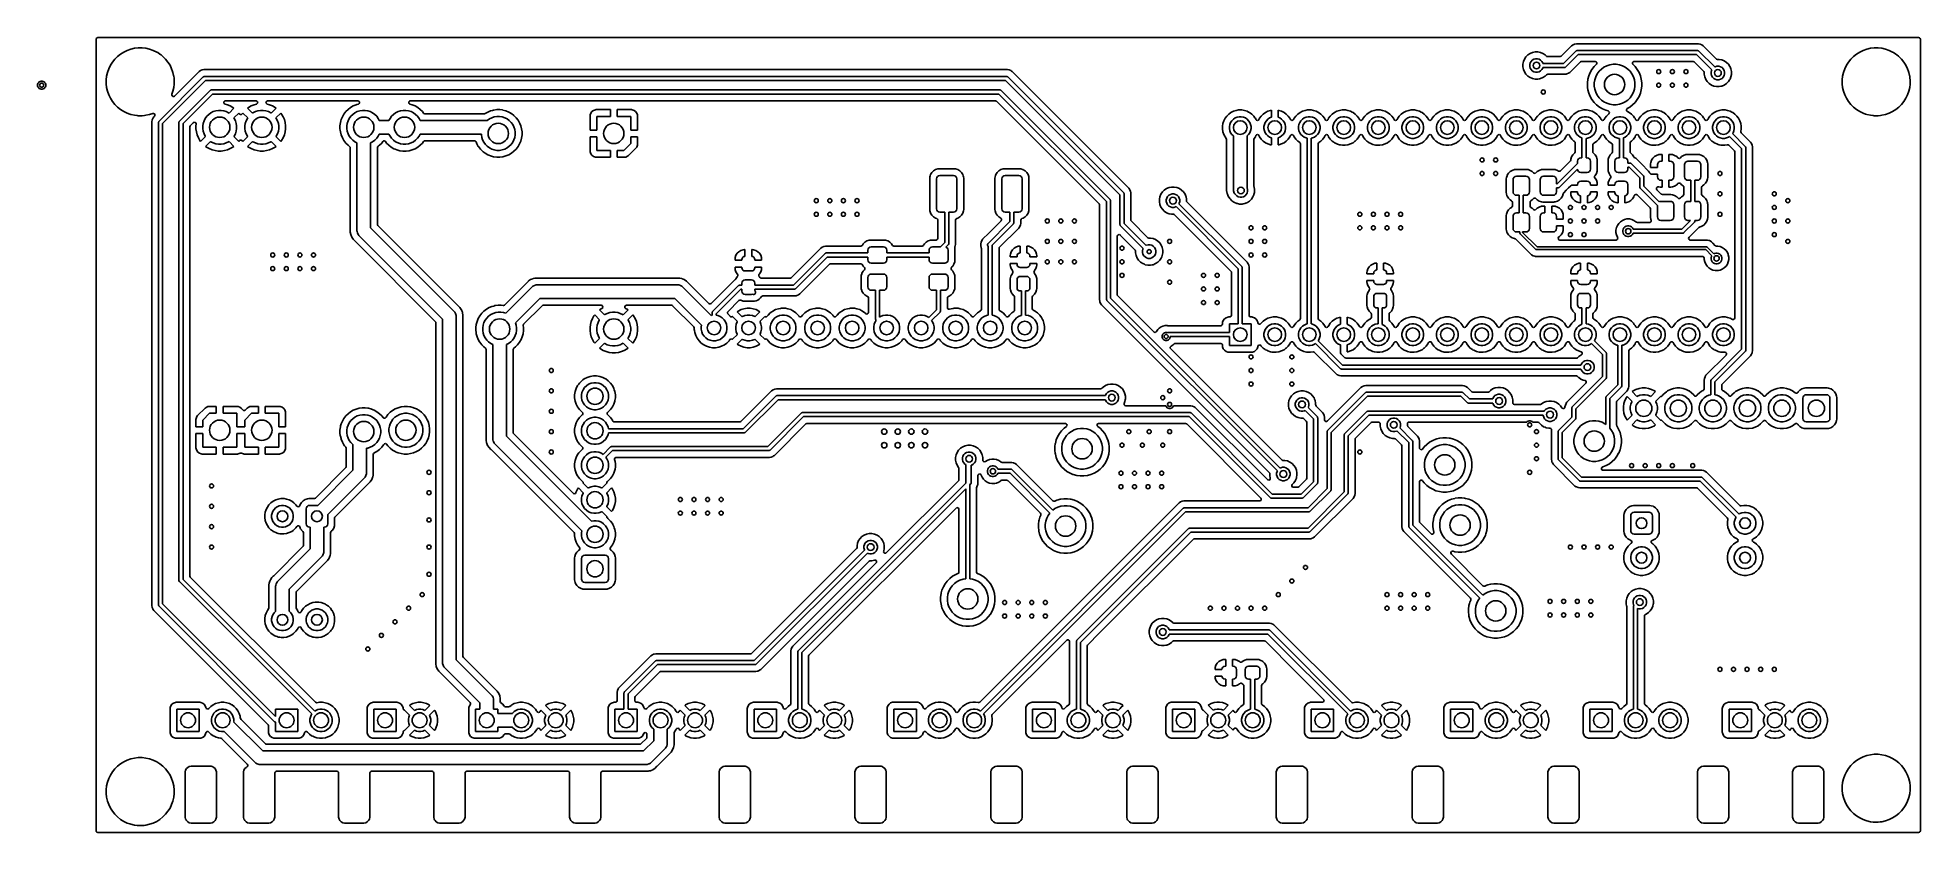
# Model space of a CAD drawing. Extents: x 103 to 241, y -131 to -73.
import ezdxf

# ---------------------------------------------------------------- set-up
doc = ezdxf.new("R2010")
doc.units = 0
doc.layers.add('BLACK', color=7, linetype='CONTINUOUS')

msp = doc.modelspace()

# ---------------------------------------------------------------- linework, layer by layer
at = {"layer": 'BLACK', "linetype": 'CONTINUOUS'}
for p, q in [((107.0005, -73.1245), (107.020185, -73.057461)), ((107.0005, -76.109568), (107.0005, -73.1245)), ((107.020185, -73.057461), (107.072989, -73.011706)), ((107.072989, -73.011706), (107.1245, -73.0005)), ((107.1245, -73.0005), (241.1255, -73.0005)), ((241.1255, -73.0005), (241.192539, -73.020185)), ((241.192539, -73.020185), (241.238294, -73.072989)), ((241.238294, -73.072989), (241.2495, -73.1245)), ((241.2495, -73.1245), (241.2495, -131.3755)), ((108.207476, -74.800753), (108.058053, -75.038557)), ((108.382583, -74.581175), (108.207476, -74.800753)), ((108.581175, -74.382583), (108.382583, -74.581175)), ((108.800753, -74.207476), (108.581175, -74.382583)), ((109.038557, -74.058053), (108.800753, -74.207476)), ((109.291588, -73.9362), (109.038557, -74.058053)), ((109.55667, -73.843443), (109.291588, -73.9362)), ((109.556682, -73.843439), (109.55667, -73.843443)), ((109.830487, -73.780945), (109.556682, -73.843439)), ((109.830505, -73.780942), (109.830487, -73.780945)), ((110.109568, -73.7495), (109.830505, -73.780942)), ((110.109575, -73.7495), (110.109568, -73.7495)), ((110.390425, -73.7495), (110.109575, -73.7495)), ((110.390431, -73.7495), (110.390425, -73.7495)), ((110.669494, -73.780942), (110.390431, -73.7495)), ((110.669512, -73.780945), (110.669494, -73.780942)), ((110.943317, -73.843439), (110.669512, -73.780945)), ((110.943329, -73.843443), (110.943317, -73.843439)), ((111.208411, -73.9362), (110.943329, -73.843443)), ((111.461442, -74.058053), (111.208411, -73.9362)), ((111.535004, -74.104275), (111.461442, -74.058053)), ((111.699248, -74.207477), (111.535004, -74.104275)), ((111.781239, -74.272863), (111.699248, -74.207477)), ((111.894494, -74.363181), (111.781239, -74.272863)), ((111.918825, -74.382584), (111.894494, -74.363181)), ((112.117416, -74.581175), (111.918825, -74.382584)), ((112.292523, -74.800752), (112.117416, -74.581175)), ((112.441945, -75.038555), (112.292523, -74.800752)), ((212.037947, -74.75817), (211.9995, -74.951456)), ((212.03795, -74.75816), (212.037947, -74.75817)), ((212.113364, -74.576092), (212.03795, -74.75816)), ((212.113371, -74.576079), (212.113364, -74.576092)), ((212.22286, -74.412218), (212.113371, -74.576079)), ((212.222863, -74.412214), (212.22286, -74.412218)), ((212.362214, -74.272863), (212.222863, -74.412214)), ((212.362218, -74.27286), (212.362214, -74.272863)), ((212.526079, -74.163371), (212.362218, -74.27286)), ((212.526092, -74.163364), (212.526079, -74.163371)), ((212.70816, -74.08795), (212.526092, -74.163364)), ((212.53806, -74.858658), (212.603323, -74.745619)), ((212.603323, -74.745619), (212.695619, -74.653323)), ((212.695619, -74.653323), (212.808658, -74.58806)), ((212.70817, -74.087947), (212.70816, -74.08795)), ((212.901457, -74.0495), (212.70817, -74.087947)), ((212.808658, -74.58806), (212.934737, -74.554278)), ((212.901459, -74.0495), (212.901457, -74.0495)), ((213.098541, -74.0495), (212.901459, -74.0495)), ((212.934737, -74.554278), (213.065263, -74.554278)), ((213.065263, -74.554278), (213.191342, -74.58806)), ((213.098543, -74.0495), (213.098541, -74.0495)), ((213.291829, -74.087947), (213.098543, -74.0495)), ((213.191342, -74.58806), (213.304381, -74.653323)), ((213.291839, -74.08795), (213.291829, -74.087947)), ((213.473907, -74.163364), (213.291839, -74.08795)), ((213.304381, -74.653323), (213.396677, -74.745619)), ((213.396677, -74.745619), (213.46194, -74.858658)), ((213.47392, -74.163371), (213.473907, -74.163364)), ((213.63778, -74.272859), (213.47392, -74.163371)), ((213.637781, -74.27286), (213.63778, -74.272859)), ((213.637782, -74.272861), (213.637781, -74.27286)), ((213.728106, -74.363185), (213.637782, -74.272861)), ((213.748744, -74.379815), (213.728106, -74.363185)), ((213.815783, -74.3995), (213.748744, -74.379815)), ((214.729192, -74.3995), (213.815783, -74.3995)), ((214.75555, -74.396666), (214.729192, -74.3995)), ((214.816873, -74.363181), (214.75555, -74.396666)), ((215.585325, -73.594727), (214.816873, -74.363181)), ((214.987868, -74.9), (215.893934, -73.993934)), ((216.062132, -74.25), (215.156066, -75.156066)), ((215.464669, -75.555277), (216.233127, -74.786819)), ((215.585326, -73.594726), (215.585325, -73.594727)), ((215.691874, -73.523534), (215.585326, -73.594726)), ((215.810255, -73.474499), (215.691874, -73.523534)), ((215.810261, -73.474497), (215.810255, -73.474499)), ((215.935929, -73.4495), (215.810261, -73.474497)), ((215.893934, -73.993934), (215.916665, -73.975279)), ((215.916665, -73.975279), (215.948339, -73.962159)), ((215.935931, -73.4495), (215.935929, -73.4495)), ((224.914069, -73.4495), (215.935931, -73.4495)), ((215.948339, -73.962159), (215.970736, -73.952882)), ((215.970736, -73.952882), (216, -73.95)), ((216, -73.95), (224.85, -73.95)), ((224.787868, -74.25), (216.062132, -74.25)), ((216.233127, -74.786819), (216.29445, -74.753334)), ((216.29445, -74.753334), (216.320808, -74.7505)), ((216.320808, -74.7505), (217.321004, -74.7505)), ((217.321004, -74.7505), (217.388043, -74.770185)), ((217.388043, -74.770185), (217.433798, -74.822989)), ((220.062814, -74.831166), (220.104686, -74.775233)), ((220.104686, -74.775233), (220.17015, -74.750816)), ((220.17015, -74.750816), (220.178996, -74.7505)), ((220.178996, -74.7505), (224.529192, -74.7505)), ((224.529192, -74.7505), (224.596231, -74.770185)), ((224.596231, -74.770185), (224.616873, -74.786819)), ((224.616873, -74.786819), (225.313181, -75.483127)), ((225.90946, -75.371592), (224.787868, -74.25)), ((224.85, -73.95), (224.879264, -73.952882)), ((224.879264, -73.952882), (224.901661, -73.962159)), ((224.901661, -73.962159), (224.933335, -73.975279)), ((224.914071, -73.4495), (224.914069, -73.4495)), ((225.039738, -73.474497), (224.914071, -73.4495)), ((224.933335, -73.975279), (224.956066, -73.993934)), ((224.956066, -73.993934), (226.121592, -75.15946)), ((225.039744, -73.474499), (225.039738, -73.474497)), ((225.158127, -73.523535), (225.039744, -73.474499)), ((225.264669, -73.594723), (225.158127, -73.523535)), ((225.264673, -73.594726), (225.264669, -73.594723)), ((225.264674, -73.594727), (225.264673, -73.594726)), ((226.233127, -74.563181), (225.264674, -73.594727)), ((226.253769, -74.579815), (226.233127, -74.563181)), ((226.320808, -74.5995), (226.253769, -74.579815)), ((226.448541, -74.5995), (226.320808, -74.5995)), ((226.448543, -74.5995), (226.448541, -74.5995)), ((226.641829, -74.637947), (226.448543, -74.5995)), ((226.641839, -74.63795), (226.641829, -74.637947)), ((226.823907, -74.713364), (226.641839, -74.63795)), ((226.82392, -74.713371), (226.823907, -74.713364)), ((226.987781, -74.82286), (226.82392, -74.713371)), ((235.957476, -74.800753), (235.808053, -75.038557)), ((236.132583, -74.581175), (235.957476, -74.800753)), ((236.331175, -74.382583), (236.132583, -74.581175)), ((236.550753, -74.207476), (236.331175, -74.382583)), ((236.788557, -74.058053), (236.550753, -74.207476)), ((237.041588, -73.9362), (236.788557, -74.058053)), ((237.30667, -73.843443), (237.041588, -73.9362)), ((237.306682, -73.843439), (237.30667, -73.843443)), ((237.580487, -73.780945), (237.306682, -73.843439)), ((237.580505, -73.780942), (237.580487, -73.780945)), ((237.859568, -73.7495), (237.580505, -73.780942)), ((237.859575, -73.7495), (237.859568, -73.7495)), ((238.140425, -73.7495), (237.859575, -73.7495)), ((238.140431, -73.7495), (238.140425, -73.7495)), ((238.419494, -73.780942), (238.140431, -73.7495)), ((238.419512, -73.780945), (238.419494, -73.780942)), ((238.693317, -73.843439), (238.419512, -73.780945)), ((238.693329, -73.843443), (238.693317, -73.843439)), ((238.958411, -73.9362), (238.693329, -73.843443)), ((239.211442, -74.058053), (238.958411, -73.9362)), ((239.285004, -74.104275), (239.211442, -74.058053)), ((239.449248, -74.207477), (239.285004, -74.104275)), ((239.531239, -74.272863), (239.449248, -74.207477)), ((239.644494, -74.363181), (239.531239, -74.272863)), ((239.668825, -74.382584), (239.644494, -74.363181)), ((239.867416, -74.581175), (239.668825, -74.382584)), ((240.042523, -74.800752), (239.867416, -74.581175)), ((240.191945, -75.038555), (240.042523, -74.800752)), ((107.0005, -122.377135), (107.0005, -76.109568)), ((107.780942, -75.830505), (107.7495, -76.109568)), ((107.7495, -76.109568), (107.7495, -76.390431)), ((107.780945, -75.830487), (107.780942, -75.830505)), ((107.843439, -75.556682), (107.780945, -75.830487)), ((107.843443, -75.55667), (107.843439, -75.556682)), ((107.9362, -75.291588), (107.843443, -75.55667)), ((108.058053, -75.038557), (107.9362, -75.291588)), ((111.643934, -79.143934), (114.893934, -75.893934)), ((115.062132, -76.15), (111.9, -79.312132)), ((112.563801, -75.291592), (112.441945, -75.038555)), ((112.630822, -75.483127), (112.563801, -75.291592)), ((112.656068, -75.555277), (112.630822, -75.483127)), ((112.65656, -75.556682), (112.656068, -75.555277)), ((112.709951, -75.790606), (112.65656, -75.556682)), ((112.719054, -75.830487), (112.709951, -75.790606)), ((112.719057, -75.830505), (112.719054, -75.830487)), ((112.736995, -75.989711), (112.719057, -75.830505)), ((112.7505, -76.109575), (112.736995, -75.989711)), ((112.7505, -76.390425), (112.7505, -76.109575)), ((114.585326, -75.494726), (112.782256, -77.297796)), ((114.691874, -75.423534), (114.585326, -75.494726)), ((114.810255, -75.374499), (114.691874, -75.423534)), ((114.810261, -75.374497), (114.810255, -75.374499)), ((114.935929, -75.3495), (114.810261, -75.374497)), ((114.893934, -75.893934), (114.916665, -75.875279)), ((114.916665, -75.875279), (114.948339, -75.862159)), ((114.935931, -75.3495), (114.935929, -75.3495)), ((174.064069, -75.3495), (114.935931, -75.3495)), ((114.948339, -75.862159), (114.970736, -75.852882)), ((114.970736, -75.852882), (115, -75.85)), ((115, -75.85), (174, -75.85)), ((173.937868, -76.15), (115.062132, -76.15)), ((182.35, -84.562132), (173.937868, -76.15)), ((174, -75.85), (174.029264, -75.852882)), ((174.029264, -75.852882), (174.051661, -75.862159)), ((174.051661, -75.862159), (174.083335, -75.875279)), ((174.064071, -75.3495), (174.064069, -75.3495)), ((174.189738, -75.374497), (174.064071, -75.3495)), ((174.083335, -75.875279), (174.106066, -75.893934)), ((174.106066, -75.893934), (182.606066, -84.393934)), ((174.189744, -75.374499), (174.189738, -75.374497)), ((174.308127, -75.423535), (174.189744, -75.374499)), ((174.372449, -75.466513), (174.308127, -75.423535)), ((174.414673, -75.494726), (174.372449, -75.466513)), ((183.005271, -84.085324), (174.414673, -75.494726)), ((211.9995, -75.148543), (211.999499, -75.148543)), ((211.999499, -75.148543), (212.037947, -75.341829)), ((211.9995, -74.951456), (211.9995, -74.951459)), ((211.9995, -74.951459), (211.9995, -75.148541)), ((211.9995, -75.148541), (211.9995, -75.148543)), ((212.037947, -75.341829), (212.03795, -75.341839)), ((212.03795, -75.341839), (212.113364, -75.523907)), ((212.113364, -75.523907), (212.113371, -75.52392)), ((212.113371, -75.52392), (212.22286, -75.687781)), ((212.22286, -75.687781), (212.222863, -75.687785)), ((212.222863, -75.687785), (212.362214, -75.827136)), ((212.362214, -75.827136), (212.362218, -75.827139)), ((212.362218, -75.827139), (212.526079, -75.936628)), ((212.504278, -74.984737), (212.53806, -74.858658)), ((212.504278, -75.115263), (212.504278, -74.984737)), ((212.53806, -75.241342), (212.504278, -75.115263)), ((212.526079, -75.936628), (212.526092, -75.936635)), ((212.526092, -75.936635), (212.654231, -75.989711)), ((212.603323, -75.354381), (212.53806, -75.241342)), ((212.695619, -75.446677), (212.603323, -75.354381)), ((212.654231, -75.989711), (212.708165, -76.012051)), ((212.808658, -75.51194), (212.695619, -75.446677)), ((212.708165, -76.012051), (212.708169, -76.012051)), ((212.708169, -76.012051), (212.70817, -76.012052)), ((212.70817, -76.012052), (212.901456, -76.0505)), ((212.934737, -75.545722), (212.808658, -75.51194)), ((212.901456, -76.0505), (212.901459, -76.0505)), ((212.901459, -76.0505), (213.098543, -76.0505)), ((213.065263, -75.545722), (212.934737, -75.545722)), ((213.191342, -75.51194), (213.065263, -75.545722)), ((213.098543, -76.0505), (213.228582, -76.024632)), ((213.304381, -75.446677), (213.191342, -75.51194)), ((213.228582, -76.024632), (213.291835, -76.012051)), ((213.291835, -76.012051), (213.473914, -75.936632)), ((213.396677, -75.354381), (213.304381, -75.446677)), ((213.46194, -75.241342), (213.396677, -75.354381)), ((213.46194, -74.858658), (213.473017, -74.9)), ((213.473017, -75.2), (213.46194, -75.241342)), ((213.473017, -74.9), (214.987868, -74.9)), ((215.05, -75.2), (213.473017, -75.2)), ((213.473914, -75.936632), (213.637782, -75.827139)), ((213.637782, -75.827139), (213.728103, -75.736817)), ((213.728103, -75.736817), (213.789424, -75.703334)), ((213.789424, -75.703334), (213.815783, -75.7005)), ((213.815783, -75.7005), (215.114071, -75.7005)), ((215.079264, -75.197118), (215.05, -75.2)), ((215.101661, -75.18784), (215.079264, -75.197118)), ((215.133335, -75.174721), (215.101661, -75.18784)), ((215.114071, -75.7005), (215.198615, -75.683682)), ((215.156066, -75.156066), (215.133335, -75.174721)), ((215.198615, -75.683682), (215.239744, -75.675501)), ((215.239744, -75.675501), (215.358127, -75.626465)), ((215.358127, -75.626465), (215.464669, -75.555277)), ((216.78373, -76.058885), (216.7495, -76.318872)), ((216.785977, -76.0505), (216.78373, -76.058885)), ((216.851602, -75.805581), (216.785977, -76.0505)), ((216.851605, -75.805571), (216.851602, -75.805581)), ((216.951953, -75.563309), (216.851605, -75.805571)), ((216.951958, -75.563299), (216.951953, -75.563309)), ((217.083075, -75.336196), (216.951958, -75.563299)), ((217.242718, -75.128148), (217.083075, -75.336196)), ((217.408685, -74.962181), (217.242718, -75.128148)), ((217.254624, -76.332311), (217.291445, -76.099832)), ((217.291445, -76.099832), (217.364181, -75.875975)), ((217.364181, -75.875975), (217.47104, -75.666252)), ((217.414717, -74.955703), (217.408685, -74.962181)), ((217.443742, -74.892147), (217.414717, -74.955703)), ((217.433798, -74.822989), (217.443742, -74.892147)), ((217.47104, -75.666252), (217.609391, -75.475828)), ((217.609391, -75.475828), (217.775828, -75.309391)), ((217.775828, -75.309391), (217.966252, -75.17104)), ((217.966252, -75.17104), (218.175975, -75.064181)), ((218.175975, -75.064181), (218.399832, -74.991445)), ((218.399832, -74.991445), (218.632311, -74.954624)), ((218.632311, -74.954624), (218.867689, -74.954624)), ((218.867689, -74.954624), (219.100168, -74.991445)), ((219.100168, -74.991445), (219.324025, -75.064181)), ((219.324025, -75.064181), (219.533748, -75.17104)), ((219.533748, -75.17104), (219.724172, -75.309391)), ((219.724172, -75.309391), (219.890609, -75.475828)), ((219.890609, -75.475828), (220.02896, -75.666252)), ((220.02896, -75.666252), (220.135819, -75.875975)), ((220.05783, -74.900858), (220.062814, -74.831166)), ((220.091315, -74.962181), (220.05783, -74.900858)), ((220.257274, -75.12814), (220.091315, -74.962181)), ((220.135819, -75.875975), (220.208555, -76.099832)), ((220.208555, -76.099832), (220.245376, -76.332311)), ((220.257281, -75.128148), (220.257274, -75.12814)), ((220.416924, -75.336196), (220.257281, -75.128148)), ((220.548041, -75.563299), (220.416924, -75.336196)), ((220.548046, -75.563309), (220.548041, -75.563299)), ((220.604458, -75.6995), (220.548046, -75.563309)), ((220.648398, -75.805581), (220.604458, -75.6995)), ((220.71627, -76.058884), (220.648398, -75.805581)), ((220.7505, -76.31888), (220.71627, -76.058884)), ((225.313181, -75.483127), (225.346666, -75.54445)), ((225.346666, -75.54445), (225.3495, -75.570808)), ((225.3495, -75.698543), (225.349499, -75.698543)), ((225.349499, -75.698543), (225.387947, -75.891829)), ((225.3495, -75.570808), (225.3495, -75.698541)), ((225.3495, -75.698541), (225.3495, -75.698543)), ((225.387947, -75.891829), (225.38795, -75.891839)), ((225.38795, -75.891839), (225.463364, -76.073907)), ((225.463364, -76.073907), (225.463371, -76.07392)), ((225.463371, -76.07392), (225.57286, -76.237781)), ((225.854278, -75.534737), (225.88806, -75.408658)), ((225.854278, -75.665263), (225.854278, -75.534737)), ((225.88806, -75.791342), (225.854278, -75.665263)), ((225.88806, -75.408658), (225.90946, -75.371592)), ((225.953323, -75.904381), (225.88806, -75.791342)), ((226.045619, -75.996677), (225.953323, -75.904381)), ((226.158658, -76.06194), (226.045619, -75.996677)), ((226.121592, -75.15946), (226.158658, -75.13806)), ((226.158658, -75.13806), (226.284737, -75.104278)), ((226.284737, -76.095722), (226.158658, -76.06194)), ((226.284737, -75.104278), (226.415263, -75.104278)), ((226.415263, -76.095722), (226.284737, -76.095722)), ((226.415263, -75.104278), (226.541342, -75.13806)), ((226.541342, -76.06194), (226.415263, -76.095722)), ((226.541342, -75.13806), (226.654381, -75.203323)), ((226.654381, -75.996677), (226.541342, -76.06194)), ((226.654381, -75.203323), (226.746677, -75.295619)), ((226.746677, -75.904381), (226.654381, -75.996677)), ((226.746677, -75.295619), (226.81194, -75.408658)), ((226.81194, -75.791342), (226.746677, -75.904381)), ((226.81194, -75.408658), (226.845722, -75.534737)), ((226.845722, -75.665263), (226.81194, -75.791342)), ((226.845722, -75.534737), (226.845722, -75.665263)), ((226.987785, -74.822863), (226.987781, -74.82286)), ((227.127136, -74.962214), (226.987785, -74.822863)), ((227.127139, -74.962218), (227.127136, -74.962214)), ((227.236628, -75.126079), (227.127139, -74.962218)), ((227.127139, -76.237782), (227.212809, -76.109568)), ((227.212809, -76.109568), (227.236632, -76.073914)), ((227.236635, -75.126092), (227.236628, -75.126079)), ((227.236632, -76.073914), (227.236636, -76.073905)), ((227.245934, -75.148543), (227.236635, -75.126092)), ((227.236636, -76.073905), (227.242959, -76.058642)), ((227.242959, -76.058642), (227.312049, -75.891839)), ((227.312051, -75.308165), (227.245934, -75.148543)), ((227.312049, -75.891839), (227.312051, -75.891835)), ((227.312051, -75.308169), (227.312051, -75.308165)), ((227.312052, -75.30817), (227.312051, -75.308169)), ((227.312051, -75.891835), (227.349547, -75.703334)), ((227.3505, -75.501456), (227.312052, -75.30817)), ((227.349547, -75.703334), (227.3505, -75.698543)), ((227.3505, -75.698543), (227.3505, -75.501456)), ((235.530942, -75.830505), (235.4995, -76.109568)), ((235.4995, -76.109568), (235.4995, -76.390431)), ((235.530945, -75.830487), (235.530942, -75.830505)), ((235.593439, -75.556682), (235.530945, -75.830487)), ((235.593443, -75.55667), (235.593439, -75.556682)), ((235.6862, -75.291588), (235.593443, -75.55667)), ((235.808053, -75.038557), (235.6862, -75.291588)), ((240.313801, -75.291592), (240.191945, -75.038555)), ((240.380822, -75.483127), (240.313801, -75.291592)), ((240.406068, -75.555277), (240.380822, -75.483127)), ((240.40656, -75.556682), (240.406068, -75.555277)), ((240.459951, -75.790606), (240.40656, -75.556682)), ((240.469054, -75.830487), (240.459951, -75.790606)), ((240.469057, -75.830505), (240.469054, -75.830487)), ((240.486995, -75.989711), (240.469057, -75.830505)), ((240.5005, -76.109575), (240.486995, -75.989711)), ((240.5005, -76.390425), (240.5005, -76.109575)), ((102.702567, -76.460842), (102.722836, -76.385195)), ((102.702567, -76.539158), (102.702567, -76.460842)), ((102.722836, -76.614805), (102.702567, -76.539158)), ((102.722836, -76.385195), (102.761994, -76.317372)), ((102.761994, -76.682628), (102.722836, -76.614805)), ((102.761994, -76.317372), (102.817372, -76.261994)), ((102.817372, -76.738006), (102.761994, -76.682628)), ((102.817372, -76.261994), (102.885195, -76.222836)), ((102.885195, -76.777164), (102.817372, -76.738006)), ((102.885195, -76.222836), (102.960842, -76.202567)), ((102.960842, -76.797433), (102.885195, -76.777164)), ((102.960842, -76.202567), (103.039158, -76.202567)), ((103.039158, -76.797433), (102.960842, -76.797433)), ((103.039158, -76.202567), (103.114805, -76.222836)), ((103.114805, -76.777164), (103.039158, -76.797433)), ((103.114805, -76.222836), (103.182628, -76.261994)), ((103.182628, -76.738006), (103.114805, -76.777164)), ((103.182628, -76.261994), (103.238006, -76.317372)), ((103.238006, -76.682628), (103.182628, -76.738006)), ((103.238006, -76.317372), (103.277164, -76.385195)), ((103.277164, -76.614805), (103.238006, -76.682628)), ((103.277164, -76.385195), (103.297433, -76.460842)), ((103.297433, -76.539158), (103.277164, -76.614805)), ((103.297433, -76.460842), (103.297433, -76.539158)), ((107.7495, -76.390431), (107.780942, -76.669494)), ((107.780942, -76.669494), (107.780945, -76.669512)), ((107.780945, -76.669512), (107.843439, -76.943317)), ((107.843439, -76.943317), (107.843443, -76.943329)), ((107.843443, -76.943329), (107.9362, -77.208411)), ((107.9362, -77.208411), (108.058053, -77.461442)), ((108.058053, -77.461442), (108.058055, -77.461445)), ((108.058055, -77.461445), (108.207477, -77.699248)), ((112.570891, -77.218961), (112.577534, -77.16916)), ((112.595308, -77.284425), (112.570891, -77.218961)), ((112.577534, -77.16916), (112.603688, -77.094418)), ((112.651241, -77.326297), (112.595308, -77.284425)), ((112.603688, -77.094418), (112.65656, -76.943318)), ((112.720933, -77.331281), (112.651241, -77.326297)), ((112.65656, -76.943318), (112.719055, -76.669509)), ((112.719055, -76.669509), (112.726831, -76.6005)), ((112.782256, -77.297796), (112.720933, -77.331281)), ((112.726831, -76.6005), (112.73966, -76.486632)), ((112.73966, -76.486632), (112.7505, -76.390425)), ((113.143934, -79.143934), (115.393934, -76.893934)), ((115.562132, -77.15), (113.4, -79.312132)), ((115.393934, -76.893934), (115.416665, -76.875279)), ((115.416665, -76.875279), (115.448339, -76.862159)), ((115.448339, -76.862159), (115.470736, -76.852882)), ((115.470736, -76.852882), (115.5, -76.85)), ((115.5, -76.85), (173.5, -76.85)), ((173.437868, -77.15), (115.562132, -77.15)), ((181.35, -85.062132), (173.437868, -77.15)), ((173.5, -76.85), (173.529264, -76.852882)), ((173.529264, -76.852882), (173.551661, -76.862159)), ((173.551661, -76.862159), (173.583335, -76.875279)), ((173.583335, -76.875279), (173.606066, -76.893934)), ((173.606066, -76.893934), (181.606066, -84.893934)), ((216.7495, -76.318872), (216.7495, -76.581127)), ((216.7495, -76.581127), (216.761137, -76.669512)), ((216.761137, -76.669512), (216.78373, -76.841116)), ((216.78373, -76.841116), (216.851602, -77.094418)), ((216.851602, -77.094418), (216.851605, -77.094428)), ((216.851605, -77.094428), (216.951953, -77.33669)), ((216.951953, -77.33669), (216.951958, -77.3367)), ((216.951958, -77.3367), (217.083075, -77.563803)), ((217.083075, -77.563803), (217.242718, -77.771851)), ((217.254624, -76.567689), (217.254624, -76.332311)), ((217.291445, -76.800168), (217.254624, -76.567689)), ((217.364181, -77.024025), (217.291445, -76.800168)), ((217.47104, -77.233748), (217.364181, -77.024025)), ((217.609391, -77.424172), (217.47104, -77.233748)), ((217.775828, -77.590609), (217.609391, -77.424172)), ((219.890609, -77.424172), (219.724172, -77.590609)), ((220.02896, -77.233748), (219.890609, -77.424172)), ((220.135819, -77.024025), (220.02896, -77.233748)), ((220.208555, -76.800168), (220.135819, -77.024025)), ((220.245376, -76.567689), (220.208555, -76.800168)), ((220.245376, -76.332311), (220.245376, -76.567689)), ((220.257282, -77.771851), (220.416924, -77.563803)), ((220.416924, -77.563803), (220.548043, -77.336697)), ((220.548043, -77.336697), (220.648398, -77.094419)), ((220.648398, -77.094419), (220.71627, -76.841116)), ((220.71627, -76.841116), (220.7505, -76.58112)), ((220.7505, -76.58112), (220.7505, -76.31888)), ((225.57286, -76.237781), (225.572863, -76.237785)), ((225.572863, -76.237785), (225.712214, -76.377136)), ((225.712214, -76.377136), (225.712218, -76.377139)), ((225.712218, -76.377139), (225.876079, -76.486628)), ((225.876079, -76.486628), (225.876092, -76.486635)), ((225.876092, -76.486635), (226.05816, -76.562049)), ((226.05816, -76.562049), (226.058165, -76.562051)), ((226.058165, -76.562051), (226.058169, -76.562051)), ((226.058169, -76.562051), (226.05817, -76.562052)), ((226.05817, -76.562052), (226.251456, -76.6005)), ((226.251456, -76.6005), (226.251459, -76.6005)), ((226.251459, -76.6005), (226.448543, -76.6005)), ((226.448543, -76.6005), (226.578582, -76.574632)), ((226.578582, -76.574632), (226.641835, -76.562051)), ((226.641835, -76.562051), (226.823914, -76.486632)), ((226.823914, -76.486632), (226.987782, -76.377139)), ((226.987782, -76.377139), (227.127139, -76.237782)), ((235.4995, -76.390431), (235.530942, -76.669494)), ((235.530942, -76.669494), (235.530945, -76.669512)), ((235.530945, -76.669512), (235.593439, -76.943317)), ((235.593439, -76.943317), (235.593443, -76.943329)), ((235.593443, -76.943329), (235.6862, -77.208411)), ((235.6862, -77.208411), (235.808053, -77.461442)), ((235.808053, -77.461442), (235.808055, -77.461445)), ((235.808055, -77.461445), (235.957477, -77.699248)), ((240.042523, -77.699248), (240.191945, -77.461445)), ((240.191945, -77.461445), (240.313801, -77.208408)), ((240.313801, -77.208408), (240.40656, -76.943318)), ((240.40656, -76.943318), (240.469055, -76.669509)), ((240.469055, -76.669509), (240.476831, -76.6005)), ((240.476831, -76.6005), (240.48966, -76.486632)), ((240.48966, -76.486632), (240.5005, -76.390425)), ((108.207477, -77.699248), (108.382584, -77.918825)), ((108.382584, -77.918825), (108.581175, -78.117416)), ((108.581175, -78.117416), (108.800752, -78.292523)), ((108.800752, -78.292523), (109.038555, -78.441945)), ((109.038555, -78.441945), (109.291592, -78.563801)), ((109.291592, -78.563801), (109.475145, -78.628029)), ((109.475145, -78.628029), (109.55667, -78.656556)), ((109.55667, -78.656556), (109.556682, -78.65656)), ((109.556682, -78.65656), (109.830491, -78.719055)), ((109.830491, -78.719055), (109.830497, -78.719055)), ((109.830497, -78.719055), (109.830505, -78.719057)), ((109.830505, -78.719057), (110.016547, -78.740018)), ((110.016547, -78.740018), (110.109569, -78.750499)), ((110.109569, -78.750499), (110.109572, -78.7505)), ((110.109572, -78.7505), (110.109575, -78.7505)), ((110.109575, -78.7505), (110.390428, -78.7505)), ((110.390428, -78.7505), (110.390429, -78.750499)), ((110.390429, -78.750499), (110.562775, -78.731081)), ((110.562775, -78.731081), (110.669494, -78.719057)), ((110.669494, -78.719057), (110.669499, -78.719056)), ((110.669499, -78.719056), (110.669509, -78.719055)), ((110.669509, -78.719055), (110.943318, -78.65656)), ((110.943318, -78.65656), (111.169161, -78.577533)), ((111.173534, -78.941874), (111.124499, -79.060255)), ((111.169161, -78.577533), (111.238939, -78.573972)), ((111.205964, -78.893339), (111.173534, -78.941874)), ((111.244724, -78.835328), (111.205963, -78.893338)), ((111.205963, -78.893338), (111.205964, -78.893339)), ((111.238939, -78.573972), (111.299566, -78.6087)), ((111.297797, -78.782255), (111.244724, -78.835328)), ((111.325389, -78.740269), (111.297797, -78.782255)), ((111.299566, -78.6087), (111.331794, -78.670693)), ((111.331794, -78.670693), (111.325389, -78.740269)), ((114.945151, -79.121646), (115.0342, -78.946877)), ((115.0342, -78.946877), (115.149493, -78.78819)), ((115.149493, -78.78819), (115.28819, -78.649493)), ((115.28819, -78.649493), (115.446877, -78.5342)), ((115.446877, -78.5342), (115.621646, -78.445151)), ((115.621646, -78.445151), (115.808193, -78.384538)), ((115.808193, -78.384538), (116.001926, -78.353853)), ((116.001926, -78.353853), (116.198074, -78.353853)), ((116.198074, -78.353853), (116.391807, -78.384538)), ((116.391807, -78.384538), (116.578354, -78.445151)), ((116.405437, -77.795063), (116.413732, -77.725687)), ((116.435966, -77.85791), (116.405437, -77.795063)), ((116.413732, -77.725687), (116.458217, -77.671809)), ((116.495626, -77.894275), (116.435966, -77.85791)), ((116.458217, -77.671809), (116.524769, -77.650535)), ((116.66373, -77.939318), (116.495626, -77.894275)), ((116.524769, -77.650535), (116.52772, -77.6505)), ((116.52772, -77.6505), (118.77228, -77.6505)), ((116.578354, -78.445151), (116.753123, -78.5342)), ((116.875659, -78.027102), (116.66373, -77.939318)), ((116.753123, -78.5342), (116.787365, -78.559079)), ((116.787365, -78.559079), (117.148064, -78.198381)), ((116.875669, -78.027106), (116.875659, -78.027102)), ((117.074324, -78.141799), (116.875669, -78.027106)), ((117.074331, -78.141805), (117.074324, -78.141799)), ((117.148064, -78.19838), (117.074331, -78.141805)), ((117.501617, -78.551934), (117.140919, -78.912631)), ((117.140919, -78.912631), (117.1658, -78.946877)), ((117.148064, -78.198381), (117.148064, -78.19838)), ((117.1658, -78.946877), (117.254849, -79.121646)), ((117.551622, -78.617102), (117.501617, -78.551934)), ((117.561281, -78.628249), (117.551622, -78.617102)), ((117.622202, -78.662461), (117.561281, -78.628249)), ((117.691948, -78.658306), (117.622202, -78.662461)), ((117.748375, -78.617103), (117.691948, -78.658306)), ((117.79838, -78.551934), (117.748375, -78.617103)), ((118.159079, -78.912633), (117.79838, -78.551934)), ((118.045151, -79.121646), (118.1342, -78.946877)), ((118.1342, -78.946877), (118.159079, -78.912633)), ((118.225659, -78.14181), (118.151934, -78.19838)), ((118.151934, -78.19838), (118.512633, -78.559079)), ((118.225673, -78.141801), (118.225659, -78.14181)), ((118.42433, -78.027106), (118.225673, -78.141801)), ((118.42434, -78.027102), (118.42433, -78.027106)), ((118.636269, -77.939318), (118.42434, -78.027102)), ((118.512633, -78.559079), (118.546877, -78.5342)), ((118.546877, -78.5342), (118.721646, -78.445151)), ((118.804374, -77.894275), (118.636269, -77.939318)), ((118.721646, -78.445151), (118.908193, -78.384538)), ((118.77228, -77.6505), (118.839319, -77.670185)), ((118.807215, -77.893477), (118.804374, -77.894275)), ((118.865993, -77.855703), (118.807215, -77.893477)), ((118.839319, -77.670185), (118.885074, -77.722989)), ((118.895018, -77.792147), (118.865993, -77.855703)), ((118.885074, -77.722989), (118.895018, -77.792147)), ((118.908193, -78.384538), (119.101926, -78.353853)), ((119.101926, -78.353853), (119.298074, -78.353853)), ((119.298074, -78.353853), (119.491807, -78.384538)), ((119.491807, -78.384538), (119.678354, -78.445151)), ((119.505437, -77.795063), (119.513732, -77.725687)), ((119.535966, -77.85791), (119.505437, -77.795063)), ((119.513732, -77.725687), (119.558217, -77.671809)), ((119.595626, -77.894275), (119.535966, -77.85791)), ((119.558217, -77.671809), (119.624769, -77.650535)), ((119.76373, -77.939318), (119.595626, -77.894275)), ((119.624769, -77.650535), (119.62772, -77.6505)), ((119.62772, -77.6505), (126.27035, -77.6505)), ((119.678354, -78.445151), (119.853123, -78.5342)), ((119.975659, -78.027102), (119.76373, -77.939318)), ((119.853123, -78.5342), (119.887365, -78.559078)), ((119.887365, -78.559078), (120.248064, -78.198381)), ((119.975669, -78.027106), (119.975659, -78.027102)), ((120.174324, -78.141799), (119.975669, -78.027106)), ((120.174331, -78.141805), (120.174324, -78.141799)), ((120.248064, -78.19838), (120.174331, -78.141805)), ((120.601617, -78.551934), (120.240919, -78.912631)), ((120.240919, -78.912631), (120.2658, -78.946877)), ((120.248064, -78.198381), (120.248064, -78.19838)), ((120.2658, -78.946877), (120.354849, -79.121646)), ((120.601618, -78.551934), (120.601617, -78.551934)), ((120.658194, -78.625666), (120.601618, -78.551934)), ((120.772893, -78.82433), (120.658194, -78.625666)), ((120.772897, -78.82434), (120.772893, -78.82433)), ((120.860681, -79.036269), (120.772897, -78.82434)), ((125.12665, -78.824123), (125.038842, -79.036112)), ((125.126657, -78.824109), (125.12665, -78.824123)), ((125.241392, -78.625382), (125.126657, -78.824109)), ((125.381081, -78.443338), (125.241392, -78.625382)), ((125.543338, -78.281081), (125.381081, -78.443338)), ((125.725382, -78.141392), (125.543338, -78.281081)), ((125.545151, -79.121646), (125.6342, -78.946877)), ((125.6342, -78.946877), (125.749493, -78.78819)), ((125.924109, -78.026657), (125.725382, -78.141392)), ((125.749493, -78.78819), (125.88819, -78.649493)), ((125.88819, -78.649493), (126.046877, -78.5342)), ((125.924123, -78.02665), (125.924109, -78.026657)), ((126.136112, -77.938842), (125.924123, -78.02665)), ((126.046877, -78.5342), (126.221646, -78.445151)), ((126.195226, -77.923002), (126.136112, -77.938842)), ((126.30248, -77.894264), (126.195226, -77.923002)), ((126.221646, -78.445151), (126.408193, -78.384538)), ((126.27035, -77.6505), (126.337389, -77.670185)), ((126.305285, -77.893477), (126.30248, -77.894264)), ((126.364063, -77.855703), (126.305285, -77.893477)), ((126.337389, -77.670185), (126.383144, -77.722989)), ((126.393088, -77.792147), (126.364063, -77.855703)), ((126.383144, -77.722989), (126.393088, -77.792147)), ((126.408193, -78.384538), (126.601926, -78.353853)), ((126.601926, -78.353853), (126.798074, -78.353853)), ((126.798074, -78.353853), (126.991807, -78.384538)), ((126.991807, -78.384538), (127.178354, -78.445151)), ((127.178354, -78.445151), (127.353123, -78.5342)), ((127.353123, -78.5342), (127.51181, -78.649493)), ((127.51181, -78.649493), (127.650507, -78.78819)), ((127.650507, -78.78819), (127.7658, -78.946877)), ((127.7658, -78.946877), (127.84382, -79.1)), ((128.55618, -79.1), (128.6342, -78.946877)), ((128.6342, -78.946877), (128.749493, -78.78819)), ((128.749493, -78.78819), (128.88819, -78.649493)), ((128.88819, -78.649493), (129.046877, -78.5342)), ((129.046877, -78.5342), (129.221646, -78.445151)), ((129.221646, -78.445151), (129.408193, -78.384538)), ((129.408193, -78.384538), (129.601926, -78.353853)), ((129.601926, -78.353853), (129.798074, -78.353853)), ((129.798074, -78.353853), (129.991807, -78.384538)), ((129.991807, -78.384538), (130.178354, -78.445151)), ((130.007367, -77.795063), (130.015662, -77.725688)), ((130.037896, -77.85791), (130.007367, -77.795063)), ((130.015662, -77.725688), (130.060147, -77.67181)), ((130.097555, -77.894274), (130.037896, -77.85791)), ((130.060147, -77.67181), (130.126699, -77.650535)), ((130.263887, -77.938842), (130.097555, -77.894274)), ((130.126699, -77.650535), (130.12965, -77.6505)), ((130.12965, -77.6505), (173.179192, -77.6505)), ((130.178354, -78.445151), (130.353123, -78.5342)), ((130.475876, -78.02665), (130.263887, -77.938842)), ((130.353123, -78.5342), (130.51181, -78.649493)), ((130.47589, -78.026657), (130.475876, -78.02665)), ((130.674617, -78.141392), (130.47589, -78.026657)), ((130.51181, -78.649493), (130.650507, -78.78819)), ((130.650507, -78.78819), (130.7658, -78.946877)), ((130.856661, -78.281081), (130.674617, -78.141392)), ((130.7658, -78.946877), (130.84382, -79.1)), ((130.85667, -78.281089), (130.856661, -78.281081)), ((131.018914, -78.443333), (130.85667, -78.281089)), ((131.01892, -78.44334), (131.018914, -78.443333)), ((131.10152, -78.550986), (131.01892, -78.44334)), ((131.132857, -78.579815), (131.10152, -78.550986)), ((131.199896, -78.5995), (131.132857, -78.579815)), ((135.578114, -78.5995), (131.199896, -78.5995)), ((135.640114, -78.582887), (135.578114, -78.5995)), ((135.824108, -78.476657), (135.640114, -78.582887)), ((135.824123, -78.47665), (135.824108, -78.476657)), ((136.036112, -78.388842), (135.824123, -78.47665)), ((135.946877, -78.9842), (136.121646, -78.895151)), ((136.164076, -78.354554), (136.036112, -78.388842)), ((136.121646, -78.895151), (136.308193, -78.834538)), ((136.257762, -78.329452), (136.164076, -78.354554)), ((136.268715, -78.328009), (136.257762, -78.329452)), ((136.485258, -78.2995), (136.268715, -78.328009)), ((136.308193, -78.834538), (136.501926, -78.803853)), ((136.485266, -78.2995), (136.485258, -78.2995)), ((136.714734, -78.2995), (136.485266, -78.2995)), ((136.501926, -78.803853), (136.698074, -78.803853)), ((136.698074, -78.803853), (136.891807, -78.834538)), ((136.714741, -78.2995), (136.714734, -78.2995)), ((136.904215, -78.324446), (136.714741, -78.2995)), ((136.891807, -78.834538), (137.078354, -78.895151)), ((136.942238, -78.329452), (136.904215, -78.324446)), ((137.163887, -78.388842), (136.942238, -78.329452)), ((137.078354, -78.895151), (137.253123, -78.9842)), ((137.375876, -78.47665), (137.163887, -78.388842)), ((137.37589, -78.476657), (137.375876, -78.47665)), ((137.429689, -78.507718), (137.37589, -78.476657)), ((137.543935, -78.573678), (137.429689, -78.507718)), ((137.574617, -78.591392), (137.543935, -78.573678)), ((137.756661, -78.731081), (137.574617, -78.591392)), ((137.75667, -78.731089), (137.756661, -78.731081)), ((137.777734, -78.752153), (137.75667, -78.731089)), ((137.918911, -78.89333), (137.777734, -78.752153)), ((137.918918, -78.893338), (137.918911, -78.89333)), ((138.058607, -79.075382), (137.918918, -78.893338)), ((143.356403, -78.692625), (143.350002, -78.752153)), ((143.350002, -78.752153), (143.350002, -79.799998)), ((143.356405, -78.692618), (143.356403, -78.692625)), ((143.406647, -78.557911), (143.356405, -78.692618)), ((143.406651, -78.557904), (143.406647, -78.557911)), ((143.492811, -78.44281), (143.406651, -78.557904)), ((143.492814, -78.442807), (143.492811, -78.44281)), ((143.607908, -78.356647), (143.492814, -78.442807)), ((143.607915, -78.356643), (143.607908, -78.356647)), ((143.742622, -78.306401), (143.607915, -78.356643)), ((143.742629, -78.306399), (143.742622, -78.306401)), ((143.802157, -78.299998), (143.742629, -78.306399)), ((144.850002, -78.299998), (143.802157, -78.299998)), ((143.850002, -79.799998), (143.850002, -78.799998)), ((143.850002, -78.799998), (144.850002, -78.799998)), ((144.850002, -78.799998), (144.850002, -78.299998)), ((146.397846, -78.299998), (145.350002, -78.299998)), ((145.350002, -78.299998), (145.350002, -78.799998)), ((145.350002, -78.799998), (146.350002, -78.799998)), ((146.350002, -78.799998), (146.350002, -79.799998)), ((146.457374, -78.306399), (146.397846, -78.299998)), ((146.457381, -78.306401), (146.457374, -78.306399)), ((146.592088, -78.356643), (146.457381, -78.306401)), ((146.592095, -78.356647), (146.592088, -78.356643)), ((146.707189, -78.442807), (146.592095, -78.356647)), ((146.707192, -78.44281), (146.707189, -78.442807)), ((146.793352, -78.557904), (146.707192, -78.44281)), ((146.793356, -78.557911), (146.793352, -78.557904)), ((146.843598, -78.692618), (146.793356, -78.557911)), ((146.8436, -78.692625), (146.843598, -78.692618)), ((146.850001, -78.752153), (146.8436, -78.692625)), ((146.850002, -78.75217), (146.850001, -78.752153)), ((146.850002, -79.799998), (146.850002, -78.75217)), ((173.179192, -77.6505), (173.246231, -77.670185)), ((173.246231, -77.670185), (173.266873, -77.686819)), ((173.266873, -77.686819), (180.813181, -85.233127)), ((190.087717, -78.938387), (189.994783, -79.120777)), ((190.20803, -78.772787), (190.087717, -78.938387)), ((190.352788, -78.628029), (190.20803, -78.772787)), ((190.518388, -78.507716), (190.352788, -78.628029)), ((190.700778, -78.414782), (190.518388, -78.507716)), ((190.692487, -79.001593), (190.822885, -78.914464)), ((190.895467, -78.351523), (190.700778, -78.414782)), ((190.822885, -78.914464), (190.967774, -78.854449)), ((191.073331, -78.323352), (190.895467, -78.351523)), ((190.967774, -78.854449), (191.121588, -78.823853)), ((191.09765, -78.319501), (191.073331, -78.323352)), ((191.302354, -78.319501), (191.09765, -78.319501)), ((191.121588, -78.823853), (191.278416, -78.823853)), ((191.278416, -78.823853), (191.43223, -78.854449)), ((191.329591, -78.323815), (191.302354, -78.319501)), ((191.504536, -78.351523), (191.329591, -78.323815)), ((191.43223, -78.854449), (191.577119, -78.914464)), ((191.699225, -78.414782), (191.504536, -78.351523)), ((191.577119, -78.914464), (191.707517, -79.001593)), ((191.820646, -78.47665), (191.699225, -78.414782)), ((191.881612, -78.507714), (191.820646, -78.47665)), ((191.881614, -78.507715), (191.881612, -78.507714)), ((191.881615, -78.507716), (191.881614, -78.507715)), ((192.047215, -78.628029), (191.881615, -78.507716)), ((192.191973, -78.772787), (192.047215, -78.628029)), ((192.279557, -78.893339), (192.191973, -78.772787)), ((192.312289, -78.938391), (192.279557, -78.893339)), ((192.348992, -79.010425), (192.312289, -78.938391)), ((192.628142, -78.938651), (192.580767, -79.03163)), ((192.748419, -78.773106), (192.628142, -78.938651)), ((192.893106, -78.628418), (192.748419, -78.773105)), ((192.748419, -78.773105), (192.748419, -78.773106)), ((192.893107, -78.628418), (192.893106, -78.628418)), ((193.058652, -78.508141), (192.893107, -78.628418)), ((193.240972, -78.415245), (193.058652, -78.508141)), ((193.232487, -79.001593), (193.362885, -78.914464)), ((193.435588, -78.35201), (193.240972, -78.415245)), ((193.362885, -78.914464), (193.490002, -78.86181)), ((193.490002, -78.343391), (193.435588, -78.35201)), ((193.490002, -78.86181), (193.490002, -78.343391)), ((194.044415, -78.35201), (193.990002, -78.343391)), ((193.990002, -78.343391), (193.990002, -78.86181)), ((193.990002, -78.86181), (194.117119, -78.914464)), ((194.239031, -78.415245), (194.044415, -78.35201)), ((194.117119, -78.914464), (194.247517, -79.001593)), ((194.421351, -78.508141), (194.239031, -78.415245)), ((194.586897, -78.628418), (194.421351, -78.508141)), ((194.731584, -78.773105), (194.586897, -78.628418)), ((194.731584, -78.773106), (194.731584, -78.773105)), ((194.851863, -78.938653), (194.731584, -78.773106)), ((194.899237, -79.031631), (194.851863, -78.938653)), ((195.167716, -78.938391), (195.120206, -79.031633)), ((195.288031, -78.772789), (195.167716, -78.938391)), ((195.432789, -78.628031), (195.288031, -78.772789)), ((195.598389, -78.507718), (195.432789, -78.628031)), ((195.780779, -78.414784), (195.598389, -78.507718)), ((195.772488, -79.001595), (195.902886, -78.914466)), ((195.975468, -78.351525), (195.780779, -78.414784)), ((195.902886, -78.914466), (196.047775, -78.854451)), ((196.153332, -78.323354), (195.975468, -78.351525)), ((196.047775, -78.854451), (196.201589, -78.823855)), ((196.177651, -78.319503), (196.153332, -78.323354)), ((196.382355, -78.319503), (196.177651, -78.319503)), ((196.201589, -78.823855), (196.358417, -78.823855)), ((196.358417, -78.823855), (196.512231, -78.854451)), ((196.409579, -78.323815), (196.382355, -78.319503)), ((196.584537, -78.351525), (196.409579, -78.323815)), ((196.512231, -78.854451), (196.65712, -78.914466)), ((196.779226, -78.414784), (196.584537, -78.351525)), ((196.65712, -78.914466), (196.787518, -79.001595)), ((196.900643, -78.47665), (196.779226, -78.414784)), ((196.961613, -78.507716), (196.900643, -78.47665)), ((196.961615, -78.507717), (196.961613, -78.507716)), ((196.961616, -78.507718), (196.961615, -78.507717)), ((197.127216, -78.628031), (196.961616, -78.507718)), ((197.271974, -78.772789), (197.127216, -78.628031)), ((197.392287, -78.938388), (197.271974, -78.772789)), ((197.392288, -78.93839), (197.392287, -78.938388)), ((197.39229, -78.938393), (197.392288, -78.93839)), ((197.439515, -79.031079), (197.39229, -78.938393)), ((197.707713, -78.938394), (197.660486, -79.031082)), ((197.707714, -78.938392), (197.707713, -78.938394)), ((197.82803, -78.772789), (197.707714, -78.938392)), ((197.972788, -78.628031), (197.82803, -78.772789)), ((198.138388, -78.507718), (197.972788, -78.628031)), ((198.320778, -78.414784), (198.138388, -78.507718)), ((198.312487, -79.001595), (198.442885, -78.914466)), ((198.515467, -78.351525), (198.320778, -78.414784)), ((198.442885, -78.914466), (198.587774, -78.854451)), ((198.693331, -78.323354), (198.515467, -78.351525)), ((198.587774, -78.854451), (198.741588, -78.823855)), ((198.71765, -78.319503), (198.693331, -78.323354)), ((198.922354, -78.319503), (198.71765, -78.319503)), ((198.741588, -78.823855), (198.898416, -78.823855)), ((198.898416, -78.823855), (199.05223, -78.854451)), ((198.949578, -78.323815), (198.922354, -78.319503)), ((199.124536, -78.351525), (198.949578, -78.323815)), ((199.05223, -78.854451), (199.197119, -78.914466)), ((199.319225, -78.414784), (199.124536, -78.351525)), ((199.197119, -78.914466), (199.327517, -79.001595)), ((199.440642, -78.47665), (199.319225, -78.414784)), ((199.501612, -78.507716), (199.440642, -78.47665)), ((199.501614, -78.507717), (199.501612, -78.507716)), ((199.501615, -78.507718), (199.501614, -78.507717)), ((199.667215, -78.628031), (199.501615, -78.507718)), ((199.811973, -78.772789), (199.667215, -78.628031)), ((199.932288, -78.938391), (199.811973, -78.772789)), ((199.932289, -78.938393), (199.932288, -78.938391)), ((199.979514, -79.031079), (199.932289, -78.938393)), ((200.247716, -78.938389), (200.200485, -79.031084)), ((200.368031, -78.772787), (200.247716, -78.938389)), ((200.512789, -78.628029), (200.368031, -78.772787)), ((200.678389, -78.507716), (200.512789, -78.628029)), ((200.860779, -78.414782), (200.678389, -78.507716)), ((200.852488, -79.001593), (200.982886, -78.914464)), ((201.055468, -78.351523), (200.860779, -78.414782)), ((200.982886, -78.914464), (201.127775, -78.854449)), ((201.233332, -78.323352), (201.055468, -78.351523)), ((201.127775, -78.854449), (201.281589, -78.823853)), ((201.257651, -78.319501), (201.233332, -78.323352)), ((201.462355, -78.319501), (201.257651, -78.319501)), ((201.281589, -78.823853), (201.438417, -78.823853)), ((201.438417, -78.823853), (201.592231, -78.854449)), ((201.489592, -78.323815), (201.462355, -78.319501)), ((201.664537, -78.351523), (201.489592, -78.323815)), ((201.592231, -78.854449), (201.73712, -78.914464)), ((201.859226, -78.414782), (201.664537, -78.351523)), ((201.73712, -78.914464), (201.867518, -79.001593)), ((201.980647, -78.47665), (201.859226, -78.414782)), ((202.041613, -78.507714), (201.980647, -78.47665)), ((202.041615, -78.507715), (202.041613, -78.507714)), ((202.041616, -78.507716), (202.041615, -78.507715)), ((202.207216, -78.628029), (202.041616, -78.507716)), ((202.351974, -78.772787), (202.207216, -78.628029)), ((202.472287, -78.938386), (202.351974, -78.772787)), ((202.472288, -78.938388), (202.472287, -78.938386)), ((202.47229, -78.938391), (202.472288, -78.938388)), ((202.519515, -79.031077), (202.47229, -78.938391)), ((202.787712, -78.93839), (202.740485, -79.031078)), ((202.787713, -78.938388), (202.787712, -78.93839)), ((202.908029, -78.772785), (202.787713, -78.938388)), ((203.052787, -78.628027), (202.908029, -78.772785)), ((203.218387, -78.507714), (203.052787, -78.628027)), ((203.400777, -78.41478), (203.218387, -78.507714)), ((203.392486, -79.001591), (203.522884, -78.914462)), ((203.595466, -78.351521), (203.400777, -78.41478)), ((203.522884, -78.914462), (203.667773, -78.854447)), ((203.77333, -78.32335), (203.595466, -78.351521)), ((203.667773, -78.854447), (203.821587, -78.823851)), ((203.797649, -78.319499), (203.77333, -78.32335)), ((204.002353, -78.319499), (203.797649, -78.319499)), ((203.821587, -78.823851), (203.978415, -78.823851)), ((203.978415, -78.823851), (204.132229, -78.854447)), ((204.029603, -78.323815), (204.002353, -78.319499)), ((204.204535, -78.351521), (204.029603, -78.323815)), ((204.132229, -78.854447), (204.277118, -78.914462)), ((204.399224, -78.41478), (204.204535, -78.351521)), ((204.277118, -78.914462), (204.407516, -79.001591)), ((204.52066, -78.476656), (204.399224, -78.41478)), ((204.581611, -78.507712), (204.52066, -78.476656)), ((204.581613, -78.507713), (204.581611, -78.507712)), ((204.581614, -78.507714), (204.581613, -78.507713)), ((204.747214, -78.628027), (204.581614, -78.507714)), ((204.891972, -78.772785), (204.747214, -78.628027)), ((204.979551, -78.89333), (204.891972, -78.772785)), ((205.012288, -78.938389), (204.979551, -78.89333)), ((205.052565, -79.017437), (205.012288, -78.938389)), ((205.327714, -78.938389), (205.280486, -79.031079)), ((205.448027, -78.772789), (205.327714, -78.938389)), ((205.592785, -78.628031), (205.448027, -78.772789)), ((205.758385, -78.507718), (205.592785, -78.628031)), ((205.940775, -78.414784), (205.758385, -78.507718)), ((205.932484, -79.001595), (206.062882, -78.914466)), ((206.135464, -78.351525), (205.940775, -78.414784)), ((206.062882, -78.914466), (206.207771, -78.854451)), ((206.313328, -78.323354), (206.135464, -78.351525)), ((206.207771, -78.854451), (206.361585, -78.823855)), ((206.337647, -78.319503), (206.313328, -78.323354)), ((206.542351, -78.319503), (206.337647, -78.319503)), ((206.361585, -78.823855), (206.518413, -78.823855)), ((206.518413, -78.823855), (206.672227, -78.854451)), ((206.569575, -78.323815), (206.542351, -78.319503)), ((206.744533, -78.351525), (206.569575, -78.323815)), ((206.672227, -78.854451), (206.817116, -78.914466)), ((206.939222, -78.414784), (206.744533, -78.351525)), ((206.817116, -78.914466), (206.947514, -79.001595)), ((207.060639, -78.47665), (206.939222, -78.414784)), ((207.121609, -78.507716), (207.060639, -78.47665)), ((207.121611, -78.507717), (207.121609, -78.507716)), ((207.121612, -78.507718), (207.121611, -78.507717)), ((207.287212, -78.628031), (207.121612, -78.507718)), ((207.43197, -78.772789), (207.287212, -78.628031)), ((207.552283, -78.938388), (207.43197, -78.772789)), ((207.552284, -78.93839), (207.552283, -78.938388)), ((207.552286, -78.938393), (207.552284, -78.93839)), ((207.599513, -79.031083), (207.552286, -78.938393)), ((207.867714, -78.93839), (207.820483, -79.031085)), ((207.988029, -78.772788), (207.867714, -78.93839)), ((208.132787, -78.62803), (207.988029, -78.772788)), ((208.298387, -78.507717), (208.132787, -78.62803)), ((208.480777, -78.414783), (208.298387, -78.507717)), ((208.472486, -79.001594), (208.602884, -78.914465)), ((208.675466, -78.351524), (208.480777, -78.414783)), ((208.602884, -78.914465), (208.747773, -78.85445)), ((208.85333, -78.323353), (208.675466, -78.351524)), ((208.747773, -78.85445), (208.901587, -78.823854)), ((208.877649, -78.319502), (208.85333, -78.323353)), ((209.082353, -78.319502), (208.877649, -78.319502)), ((208.901587, -78.823854), (209.058415, -78.823854)), ((209.058415, -78.823854), (209.212229, -78.85445)), ((209.109584, -78.323815), (209.082353, -78.319502)), ((209.284535, -78.351524), (209.109584, -78.323815)), ((209.212229, -78.85445), (209.357118, -78.914465)), ((209.479224, -78.414783), (209.284535, -78.351524)), ((209.357118, -78.914465), (209.487516, -79.001594)), ((209.600643, -78.47665), (209.479224, -78.414783)), ((209.661611, -78.507715), (209.600643, -78.47665)), ((209.661613, -78.507716), (209.661611, -78.507715)), ((209.661614, -78.507717), (209.661613, -78.507716)), ((209.827214, -78.62803), (209.661614, -78.507717)), ((209.971972, -78.772788), (209.827214, -78.62803)), ((210.084557, -78.927751), (209.971972, -78.772788)), ((210.092288, -78.938392), (210.084557, -78.927751)), ((210.138884, -79.029842), (210.092288, -78.938392)), ((210.407713, -78.938392), (210.360485, -79.031082)), ((210.407714, -78.93839), (210.407713, -78.938392)), ((210.52803, -78.772787), (210.407714, -78.93839)), ((210.672788, -78.628029), (210.52803, -78.772787)), ((210.838388, -78.507716), (210.672788, -78.628029)), ((211.020778, -78.414782), (210.838388, -78.507716)), ((211.012487, -79.001593), (211.142885, -78.914464)), ((211.215467, -78.351523), (211.020778, -78.414782)), ((211.142885, -78.914464), (211.287774, -78.854449)), ((211.393331, -78.323352), (211.215467, -78.351523)), ((211.287774, -78.854449), (211.441588, -78.823853)), ((211.41765, -78.319501), (211.393331, -78.323352)), ((211.622354, -78.319501), (211.41765, -78.319501)), ((211.441588, -78.823853), (211.598416, -78.823853)), ((211.598416, -78.823853), (211.75223, -78.854449)), ((211.649591, -78.323815), (211.622354, -78.319501)), ((211.824536, -78.351523), (211.649591, -78.323815)), ((211.75223, -78.854449), (211.897119, -78.914464)), ((212.019225, -78.414782), (211.824536, -78.351523)), ((211.897119, -78.914464), (212.027517, -79.001593)), ((212.140646, -78.47665), (212.019225, -78.414782)), ((212.201612, -78.507714), (212.140646, -78.47665)), ((212.201614, -78.507715), (212.201612, -78.507714)), ((212.201615, -78.507716), (212.201614, -78.507715)), ((212.367215, -78.628029), (212.201615, -78.507716)), ((212.511973, -78.772787), (212.367215, -78.628029)), ((212.599557, -78.893339), (212.511973, -78.772787)), ((212.632289, -78.938391), (212.599557, -78.893339)), ((212.672565, -79.017437), (212.632289, -78.938391)), ((212.947713, -78.938389), (212.900485, -79.031079)), ((212.947714, -78.938387), (212.947713, -78.938389)), ((213.06803, -78.772784), (212.947714, -78.938387)), ((213.212788, -78.628026), (213.06803, -78.772784)), ((213.378388, -78.507713), (213.212788, -78.628026)), ((213.560778, -78.414779), (213.378388, -78.507713)), ((213.552487, -79.00159), (213.682885, -78.914461)), ((213.755467, -78.35152), (213.560778, -78.414779)), ((213.682885, -78.914461), (213.827774, -78.854446)), ((213.933331, -78.323349), (213.755467, -78.35152)), ((213.827774, -78.854446), (213.981588, -78.82385)), ((213.95765, -78.319498), (213.933331, -78.323349)), ((214.162354, -78.319498), (213.95765, -78.319498)), ((213.981588, -78.82385), (214.138416, -78.82385)), ((214.138416, -78.82385), (214.29223, -78.854446)), ((214.18961, -78.323815), (214.162354, -78.319498)), ((214.364536, -78.35152), (214.18961, -78.323815)), ((214.29223, -78.854446), (214.437119, -78.914461)), ((214.559225, -78.414779), (214.364536, -78.35152)), ((214.437119, -78.914461), (214.567517, -79.00159)), ((214.680663, -78.476656), (214.559225, -78.414779)), ((214.741612, -78.507711), (214.680663, -78.476656)), ((214.741614, -78.507712), (214.741612, -78.507711)), ((214.741615, -78.507713), (214.741614, -78.507712)), ((214.907215, -78.628026), (214.741615, -78.507713)), ((215.051973, -78.772784), (214.907215, -78.628026)), ((215.172286, -78.938383), (215.051973, -78.772784)), ((215.172287, -78.938385), (215.172286, -78.938383)), ((215.172289, -78.938388), (215.172287, -78.938385)), ((215.219516, -79.031078), (215.172289, -78.938388)), ((215.487715, -78.938389), (215.440486, -79.03108)), ((215.60803, -78.772787), (215.487715, -78.938389)), ((215.752788, -78.628029), (215.60803, -78.772787)), ((215.918388, -78.507716), (215.752788, -78.628029)), ((216.100778, -78.414782), (215.918388, -78.507716)), ((216.092487, -79.001593), (216.222885, -78.914464)), ((216.295467, -78.351523), (216.100778, -78.414782)), ((216.222885, -78.914464), (216.367774, -78.854449)), ((216.473331, -78.323352), (216.295467, -78.351523)), ((216.367774, -78.854449), (216.521588, -78.823853)), ((216.49765, -78.319501), (216.473331, -78.323352)), ((216.702354, -78.319501), (216.49765, -78.319501)), ((216.521588, -78.823853), (216.678416, -78.823853)), ((216.678416, -78.823853), (216.83223, -78.854449)), ((216.729591, -78.323815), (216.702354, -78.319501)), ((216.904536, -78.351523), (216.729591, -78.323815)), ((216.83223, -78.854449), (216.977119, -78.914464)), ((217.099225, -78.414782), (216.904536, -78.351523)), ((216.977119, -78.914464), (217.107517, -79.001593)), ((217.220646, -78.47665), (217.099225, -78.414782)), ((217.281612, -78.507714), (217.220646, -78.47665)), ((217.242718, -77.771851), (217.242726, -77.77186)), ((217.242726, -77.77186), (217.42814, -77.957274)), ((217.281614, -78.507715), (217.281612, -78.507714)), ((217.281615, -78.507716), (217.281614, -78.507715)), ((217.447215, -78.628029), (217.281615, -78.507716)), ((217.42814, -77.957274), (217.428148, -77.957281)), ((217.428148, -77.957281), (217.636196, -78.116924)), ((217.591973, -78.772787), (217.447215, -78.628029)), ((217.712286, -78.938386), (217.591973, -78.772787)), ((217.636196, -78.116924), (217.863299, -78.248041)), ((217.712287, -78.938388), (217.712286, -78.938386)), ((217.712289, -78.938391), (217.712287, -78.938388)), ((217.759515, -79.031079), (217.712289, -78.938391)), ((217.966252, -77.72896), (217.775828, -77.590609)), ((217.863299, -78.248041), (217.863309, -78.248046)), ((217.863309, -78.248046), (218.093493, -78.343391)), ((218.175975, -77.835819), (217.966252, -77.72896)), ((218.027718, -78.938387), (217.980486, -79.031083)), ((218.148033, -78.772785), (218.027718, -78.938387)), ((218.093493, -78.343391), (218.105581, -78.348398)), ((218.105581, -78.348398), (218.272419, -78.393101)), ((218.292787, -78.628031), (218.148033, -78.772785)), ((218.399832, -77.908555), (218.175975, -77.835819)), ((218.272419, -78.393101), (218.332077, -78.429465)), ((218.292794, -78.628025), (218.292787, -78.628031)), ((218.313212, -78.61319), (218.292794, -78.628025)), ((218.354312, -78.561687), (218.313212, -78.61319)), ((218.332077, -78.429465), (218.362606, -78.492311)), ((218.362606, -78.492311), (218.354312, -78.561687)), ((218.632311, -77.945376), (218.399832, -77.908555)), ((218.867689, -77.945376), (218.632311, -77.945376)), ((218.63249, -79.001591), (218.762888, -78.914462)), ((218.762888, -78.914462), (218.907777, -78.854447)), ((219.100168, -77.908555), (218.867689, -77.945376)), ((218.907777, -78.854447), (219.061591, -78.823851)), ((219.061591, -78.823851), (219.218419, -78.823851)), ((219.324025, -77.835819), (219.100168, -77.908555)), ((219.218419, -78.823851), (219.372233, -78.854447)), ((219.533748, -77.72896), (219.324025, -77.835819)), ((219.372233, -78.854447), (219.517122, -78.914462)), ((219.517122, -78.914462), (219.64752, -79.001591)), ((219.724172, -77.590609), (219.533748, -77.72896)), ((219.62037, -78.323815), (219.642908, -78.25768)), ((219.637165, -78.391636), (219.62037, -78.323815)), ((219.687961, -78.43961), (219.637165, -78.391636)), ((219.642908, -78.25768), (219.682253, -78.22174)), ((219.682253, -78.22174), (219.863803, -78.116924)), ((219.821613, -78.50771), (219.687961, -78.43961)), ((219.821615, -78.507711), (219.821613, -78.50771)), ((219.987218, -78.628027), (219.821615, -78.507711)), ((219.863803, -78.116924), (220.071851, -77.957282)), ((220.131976, -78.772785), (219.987218, -78.628027)), ((220.071851, -77.957282), (220.071855, -77.957277)), ((220.071855, -77.957277), (220.07186, -77.957274)), ((220.07186, -77.957274), (220.257274, -77.77186)), ((220.219555, -78.89333), (220.131976, -78.772785)), ((220.252292, -78.938389), (220.219555, -78.89333)), ((220.292569, -79.017437), (220.252292, -78.938389)), ((220.257274, -77.77186), (220.257277, -77.771855)), ((220.257277, -77.771855), (220.257282, -77.771851)), ((220.567717, -78.938387), (220.520489, -79.031077)), ((220.68803, -78.772787), (220.567717, -78.938387)), ((220.832788, -78.628029), (220.68803, -78.772787)), ((220.998388, -78.507716), (220.832788, -78.628029)), ((221.180778, -78.414782), (220.998388, -78.507716)), ((221.172487, -79.001593), (221.302885, -78.914464)), ((221.375467, -78.351523), (221.180778, -78.414782)), ((221.302885, -78.914464), (221.447774, -78.854449)), ((221.553331, -78.323352), (221.375467, -78.351523)), ((221.447774, -78.854449), (221.601588, -78.823853)), ((221.57765, -78.319501), (221.553331, -78.323352)), ((221.782354, -78.319501), (221.57765, -78.319501)), ((221.601588, -78.823853), (221.758416, -78.823853)), ((221.758416, -78.823853), (221.91223, -78.854449)), ((221.809591, -78.323815), (221.782354, -78.319501)), ((221.984536, -78.351523), (221.809591, -78.323815)), ((221.91223, -78.854449), (222.057119, -78.914464)), ((222.179225, -78.414782), (221.984536, -78.351523)), ((222.057119, -78.914464), (222.187517, -79.001593)), ((222.300646, -78.47665), (222.179225, -78.414782)), ((222.361612, -78.507714), (222.300646, -78.47665)), ((222.361614, -78.507715), (222.361612, -78.507714)), ((222.361615, -78.507716), (222.361614, -78.507715)), ((222.527215, -78.628029), (222.361615, -78.507716)), ((222.671973, -78.772787), (222.527215, -78.628029)), ((222.792288, -78.938389), (222.671973, -78.772787)), ((222.839513, -79.031074), (222.792288, -78.938389)), ((223.107711, -78.938385), (223.060482, -79.031076)), ((223.228026, -78.772783), (223.107711, -78.938385)), ((223.372784, -78.628025), (223.228026, -78.772783)), ((223.538384, -78.507712), (223.372784, -78.628025)), ((223.720774, -78.414778), (223.538384, -78.507712)), ((223.712483, -79.001589), (223.842881, -78.91446)), ((223.915463, -78.351519), (223.720774, -78.414778)), ((223.842881, -78.91446), (223.98777, -78.854445)), ((224.093327, -78.323348), (223.915463, -78.351519)), ((223.98777, -78.854445), (224.141584, -78.823849)), ((224.117646, -78.319497), (224.093327, -78.323348)), ((224.32235, -78.319497), (224.117646, -78.319497)), ((224.141584, -78.823849), (224.298412, -78.823849)), ((224.298412, -78.823849), (224.452226, -78.854445)), ((224.349612, -78.323815), (224.32235, -78.319497)), ((224.524532, -78.351519), (224.349612, -78.323815)), ((224.452226, -78.854445), (224.597115, -78.91446)), ((224.719221, -78.414778), (224.524532, -78.351519)), ((224.597115, -78.91446), (224.727513, -79.001589)), ((224.840649, -78.47665), (224.719221, -78.414778)), ((224.901608, -78.50771), (224.840649, -78.47665)), ((224.90161, -78.507711), (224.901608, -78.50771)), ((224.901611, -78.507712), (224.90161, -78.507711)), ((225.067211, -78.628025), (224.901611, -78.507712)), ((225.211969, -78.772783), (225.067211, -78.628025)), ((225.299556, -78.893339), (225.211969, -78.772783)), ((225.332285, -78.938387), (225.299556, -78.893339)), ((225.372563, -79.017437), (225.332285, -78.938387)), ((225.647711, -78.938387), (225.600483, -79.031077)), ((225.768024, -78.772787), (225.647711, -78.938387)), ((225.912782, -78.628029), (225.768024, -78.772787)), ((226.078382, -78.507716), (225.912782, -78.628029)), ((226.260772, -78.414782), (226.078382, -78.507716)), ((226.252481, -79.001593), (226.382879, -78.914464)), ((226.455461, -78.351523), (226.260772, -78.414782)), ((226.382879, -78.914464), (226.527768, -78.854449)), ((226.633325, -78.323352), (226.455461, -78.351523)), ((226.527768, -78.854449), (226.681582, -78.823853)), ((226.657644, -78.319501), (226.633325, -78.323352)), ((226.862348, -78.319501), (226.657644, -78.319501)), ((226.681582, -78.823853), (226.83841, -78.823853)), ((226.83841, -78.823853), (226.992224, -78.854449)), ((226.889585, -78.323815), (226.862348, -78.319501)), ((227.06453, -78.351523), (226.889585, -78.323815)), ((226.992224, -78.854449), (227.137113, -78.914464)), ((227.259219, -78.414782), (227.06453, -78.351523)), ((227.137113, -78.914464), (227.267511, -79.001593)), ((227.38064, -78.47665), (227.259219, -78.414782)), ((227.441606, -78.507714), (227.38064, -78.47665)), ((227.441608, -78.507715), (227.441606, -78.507714)), ((227.441609, -78.507716), (227.441608, -78.507715)), ((227.607209, -78.628029), (227.441609, -78.507716)), ((227.751967, -78.772787), (227.607209, -78.628029)), ((227.839551, -78.893339), (227.751967, -78.772787)), ((227.872283, -78.938391), (227.839551, -78.893339)), ((227.919513, -79.031085), (227.872283, -78.938391)), ((235.957477, -77.699248), (236.132584, -77.918825)), ((236.132584, -77.918825), (236.331175, -78.117416)), ((236.331175, -78.117416), (236.550752, -78.292523)), ((236.550752, -78.292523), (236.788555, -78.441945)), ((236.788555, -78.441945), (237.041592, -78.563801)), ((237.041592, -78.563801), (237.225145, -78.628029)), ((237.225145, -78.628029), (237.30667, -78.656556)), ((237.30667, -78.656556), (237.306682, -78.65656)), ((237.306682, -78.65656), (237.580491, -78.719055)), ((237.580491, -78.719055), (237.580497, -78.719055)), ((237.580497, -78.719055), (237.580505, -78.719057)), ((237.580505, -78.719057), (237.766547, -78.740018)), ((237.766547, -78.740018), (237.859569, -78.750499)), ((237.859569, -78.750499), (237.859572, -78.7505)), ((237.859572, -78.7505), (237.859575, -78.7505)), ((237.859575, -78.7505), (238.140428, -78.7505)), ((238.140428, -78.7505), (238.140429, -78.750499)), ((238.140429, -78.750499), (238.312775, -78.731081)), ((238.312775, -78.731081), (238.419494, -78.719057)), ((238.419494, -78.719057), (238.419499, -78.719056)), ((238.419499, -78.719056), (238.419509, -78.719055)), ((238.419509, -78.719055), (238.693318, -78.65656)), ((238.693318, -78.65656), (238.958408, -78.563801)), ((238.958408, -78.563801), (239.211445, -78.441945)), ((239.211445, -78.441945), (239.449248, -78.292523)), ((239.449248, -78.292523), (239.668825, -78.117416)), ((239.668825, -78.117416), (239.867416, -77.918825)), ((239.867416, -77.918825), (240.042523, -77.699248)), ((111.124497, -79.060261), (111.0995, -79.185928)), ((111.0995, -79.185928), (111.0995, -114.814071)), ((111.124499, -79.060255), (111.124497, -79.060261)), ((111.6, -79.25), (111.602882, -79.220736)), ((111.6, -114.75), (111.6, -79.25)), ((111.602882, -79.220736), (111.6173, -79.185928)), ((111.6173, -79.185928), (111.625279, -79.166665)), ((111.625279, -79.166665), (111.643934, -79.143934)), ((111.9, -79.312132), (111.9, -114.687868)), ((113.1, -79.25), (113.102882, -79.220736)), ((113.1, -112.94), (113.1, -79.25)), ((113.102882, -79.220736), (113.1173, -79.185928)), ((113.1173, -79.185928), (113.125279, -79.166665)), ((113.125279, -79.166665), (113.143934, -79.143934)), ((113.4, -79.312132), (113.4, -112.877868)), ((113.9005, -79.570807), (113.920185, -79.503768)), ((113.9005, -101.109058), (113.9005, -79.570807)), ((113.920185, -79.503768), (113.936814, -79.483131)), ((113.936814, -79.483131), (114.154676, -79.265269)), ((114.154676, -79.265269), (114.215995, -79.231787)), ((114.215995, -79.231787), (114.285686, -79.236771)), ((114.285686, -79.236771), (114.34162, -79.278642)), ((114.34162, -79.278642), (114.366037, -79.344107)), ((114.350001, -79.485288), (114.35, -79.485305)), ((114.35, -79.485305), (114.35, -79.714694)), ((114.35, -79.714694), (114.350001, -79.71471)), ((114.365292, -79.369138), (114.350001, -79.485288)), ((114.350001, -79.71471), (114.379942, -79.942137)), ((114.366037, -79.344107), (114.365292, -79.369138)), ((114.379942, -79.942137), (114.439318, -80.16373)), ((114.439318, -80.16373), (114.527102, -80.375659)), ((114.698381, -80.648064), (115.059079, -80.287365)), ((114.853853, -79.501926), (114.884538, -79.308193)), ((114.853853, -79.698074), (114.853853, -79.501926)), ((114.884538, -79.891807), (114.853853, -79.698074)), ((114.884538, -79.308193), (114.945151, -79.121646)), ((114.945151, -80.078354), (114.884538, -79.891807)), ((115.0342, -80.253123), (114.945151, -80.078354)), ((115.059079, -80.287365), (115.0342, -80.253123)), ((117.1658, -80.253123), (117.14092, -80.287367)), ((117.14092, -80.287367), (117.501617, -80.648064)), ((117.254849, -80.078354), (117.1658, -80.253123)), ((117.254849, -79.121646), (117.315462, -79.308193)), ((117.315462, -79.891807), (117.254849, -80.078354)), ((117.315462, -79.308193), (117.346147, -79.501926)), ((117.346147, -79.698074), (117.315462, -79.891807)), ((117.346147, -79.501926), (117.346147, -79.698074)), ((117.798381, -80.648064), (118.159079, -80.287365)), ((117.953853, -79.501926), (117.984538, -79.308193)), ((117.953853, -79.698074), (117.953853, -79.501926)), ((117.984538, -79.891807), (117.953853, -79.698074)), ((117.984538, -79.308193), (118.045151, -79.121646)), ((118.045151, -80.078354), (117.984538, -79.891807)), ((118.1342, -80.253123), (118.045151, -80.078354)), ((118.159079, -80.287365), (118.1342, -80.253123)), ((120.2658, -80.253123), (120.24092, -80.287367)), ((120.24092, -80.287367), (120.601617, -80.648064)), ((120.354849, -80.078354), (120.2658, -80.253123)), ((120.354849, -79.121646), (120.415462, -79.308193)), ((120.415462, -79.891807), (120.354849, -80.078354)), ((120.415462, -79.308193), (120.446147, -79.501926)), ((120.446147, -79.698074), (120.415462, -79.891807)), ((120.446147, -79.501926), (120.446147, -79.698074)), ((120.772897, -80.375659), (120.860681, -80.16373)), ((120.920057, -79.257862), (120.860681, -79.036269)), ((120.860681, -80.16373), (120.920057, -79.942137)), ((120.949998, -79.485289), (120.920057, -79.257862)), ((120.920057, -79.942137), (120.949998, -79.71471)), ((120.95, -79.485305), (120.949998, -79.485289)), ((120.949998, -79.71471), (120.95, -79.714694)), ((120.95, -79.714694), (120.95, -79.485305)), ((124.979451, -79.25777), (124.9495, -79.485258)), ((124.9495, -79.485258), (124.9495, -79.714741)), ((124.9495, -79.714741), (124.960725, -79.799998)), ((124.960725, -79.799998), (124.979452, -79.942238)), ((124.979453, -79.257759), (124.979451, -79.25777)), ((124.979452, -79.942238), (125.037151, -80.157575)), ((124.985077, -79.236771), (124.979453, -79.257759)), ((125.016157, -79.120777), (124.985077, -79.236771)), ((125.038842, -79.036112), (125.016157, -79.120777)), ((125.037151, -80.157575), (125.038842, -80.163887)), ((125.038842, -80.163887), (125.12665, -80.375876)), ((125.453853, -79.501926), (125.484538, -79.308193)), ((125.453853, -79.698074), (125.453853, -79.501926)), ((125.484538, -79.891807), (125.453853, -79.698074)), ((125.484538, -79.308193), (125.545151, -79.121646)), ((125.545151, -80.078354), (125.484538, -79.891807)), ((125.6342, -80.253123), (125.545151, -80.078354)), ((125.749493, -80.41181), (125.6342, -80.253123)), ((127.7658, -80.253123), (127.650507, -80.41181)), ((127.84382, -80.1), (127.7658, -80.253123)), ((127.84382, -79.1), (128.55618, -79.1)), ((128.55618, -80.1), (127.84382, -80.1)), ((128.6342, -80.253123), (128.55618, -80.1)), ((128.749493, -80.41181), (128.6342, -80.253123)), ((130.7658, -80.253123), (130.650507, -80.41181)), ((130.84382, -80.1), (130.7658, -80.253123)), ((130.84382, -79.1), (135.787683, -79.1)), ((135.353853, -80.1), (130.84382, -80.1)), ((135.353853, -80.148074), (135.353853, -80.1)), ((135.384538, -80.341807), (135.353853, -80.148074)), ((135.445151, -80.528354), (135.384538, -80.341807)), ((135.787683, -79.1), (135.78819, -79.099493)), ((135.78819, -79.099493), (135.946877, -78.9842)), ((137.253123, -78.9842), (137.41181, -79.099493)), ((137.41181, -79.099493), (137.550507, -79.23819)), ((137.550507, -79.23819), (137.6658, -79.396877)), ((137.6658, -79.396877), (137.754849, -79.571646)), ((137.754849, -79.571646), (137.815462, -79.758193)), ((137.815462, -80.341807), (137.754849, -80.528354)), ((137.815462, -79.758193), (137.846147, -79.951926)), ((137.846147, -80.148074), (137.815462, -80.341807)), ((137.846147, -79.951926), (137.846147, -80.148074)), ((138.058608, -79.075385), (138.058607, -79.075382)), ((138.058611, -79.075388), (138.058608, -79.075385)), ((138.173344, -79.274112), (138.058611, -79.075388)), ((138.173346, -79.274117), (138.173344, -79.274112)), ((138.173349, -79.274123), (138.173346, -79.274117)), ((138.194453, -79.325074), (138.173349, -79.274123)), ((138.261158, -79.486113), (138.194453, -79.325074)), ((138.320548, -79.707762), (138.261158, -79.486113)), ((138.3505, -79.935266), (138.320548, -79.707762)), ((138.320548, -80.392238), (138.3505, -80.164734)), ((138.3505, -80.164734), (138.3505, -79.935266)), ((143.350002, -79.799998), (143.850002, -79.799998)), ((143.350002, -80.299998), (143.350002, -81.347842)), ((143.850002, -80.299998), (143.350002, -80.299998)), ((143.850002, -81.299998), (143.850002, -80.299998)), ((146.350002, -79.799998), (146.850002, -79.799998)), ((146.850002, -80.299998), (146.350002, -80.299998)), ((146.350002, -80.299998), (146.350002, -80.799998)), ((146.850002, -80.840933), (146.850002, -80.299998)), ((189.931524, -79.315466), (189.899502, -79.517649)), ((189.899502, -79.517649), (189.899502, -79.722352)), ((189.899502, -79.722352), (189.931524, -79.924535)), ((189.994783, -79.120777), (189.931524, -79.315466)), ((189.931524, -79.924535), (189.994783, -80.119224)), ((189.994783, -80.119224), (190.068878, -80.264641)), ((190.068878, -80.264641), (190.087715, -80.301611)), ((190.087715, -80.301611), (190.175821, -80.422878)), ((190.403854, -79.541587), (190.43445, -79.387773)), ((190.403854, -79.698415), (190.403854, -79.541587)), ((190.43445, -79.852229), (190.403854, -79.698415)), ((190.43445, -79.387773), (190.494465, -79.242884)), ((190.494465, -79.997118), (190.43445, -79.852229)), ((190.494465, -79.242884), (190.581594, -79.112486)), ((190.581594, -80.127516), (190.494465, -79.997118)), ((190.581594, -79.112486), (190.692487, -79.001593)), ((190.692487, -80.238409), (190.581594, -80.127516)), ((190.700002, -80.24343), (190.692487, -80.238409)), ((190.700002, -84.200002), (190.700002, -80.24343)), ((191.707517, -80.238409), (191.700002, -80.24343)), ((191.700002, -80.24343), (191.700002, -84.037981)), ((191.707517, -79.001593), (191.81841, -79.112486)), ((191.81841, -80.127516), (191.707517, -80.238409)), ((191.81841, -79.112486), (191.905539, -79.242884)), ((191.905539, -79.997118), (191.81841, -80.127516)), ((191.905539, -79.242884), (191.965554, -79.387773)), ((191.965554, -79.852229), (191.905539, -79.997118)), ((191.965554, -79.387773), (191.99615, -79.541587)), ((191.99615, -79.698415), (191.965554, -79.852229)), ((191.99615, -79.541587), (191.99615, -79.698415)), ((192.224167, -80.4229), (192.312289, -80.301611)), ((192.312289, -80.301611), (192.359797, -80.20837)), ((192.359797, -79.03163), (192.348992, -79.010425)), ((192.398836, -79.076683), (192.359797, -79.03163)), ((192.359797, -80.20837), (192.407772, -80.157575)), ((192.464971, -79.099221), (192.398836, -79.076683)), ((192.407772, -80.157575), (192.475593, -80.14078)), ((192.532792, -79.082426), (192.464971, -79.099221)), ((192.475593, -80.14078), (192.541727, -80.163317)), ((192.580767, -79.03163), (192.532792, -79.082426)), ((192.541727, -80.163317), (192.580767, -80.208371)), ((192.580767, -80.208371), (192.628142, -80.30135)), ((192.628142, -80.30135), (192.748419, -80.466895)), ((192.943854, -79.541587), (192.97445, -79.387773)), ((192.943854, -79.698415), (192.943854, -79.541587)), ((192.97445, -79.852229), (192.943854, -79.698415)), ((192.97445, -79.387773), (193.034465, -79.242884)), ((193.034465, -79.997118), (192.97445, -79.852229)), ((193.034465, -79.242884), (193.121594, -79.112486)), ((193.121594, -80.127516), (193.034465, -79.997118)), ((193.121594, -79.112486), (193.232487, -79.001593)), ((193.232487, -80.238409), (193.121594, -80.127516)), ((193.362885, -80.325538), (193.232487, -80.238409)), ((193.490002, -80.378191), (193.362885, -80.325538)), ((194.117119, -80.325538), (193.990002, -80.378191)), ((194.247517, -80.238409), (194.117119, -80.325538)), ((194.247517, -79.001593), (194.35841, -79.112486)), ((194.35841, -80.127516), (194.247517, -80.238409)), ((194.35841, -79.112486), (194.445539, -79.242884)), ((194.445539, -79.997118), (194.35841, -80.127516)), ((194.445539, -79.242884), (194.505554, -79.387773)), ((194.505554, -79.852229), (194.445539, -79.997118)), ((194.505554, -79.387773), (194.53615, -79.541587)), ((194.53615, -79.698415), (194.505554, -79.852229)), ((194.53615, -79.541587), (194.53615, -79.698415)), ((194.731584, -80.466895), (194.851863, -80.301348)), ((194.851863, -80.301348), (194.899236, -80.208372)), ((194.899236, -80.208372), (194.94721, -80.157576)), ((194.938275, -79.076685), (194.899237, -79.031631)), ((195.00441, -79.099223), (194.938275, -79.076685)), ((194.94721, -80.157576), (195.01503, -80.14078)), ((195.072231, -79.082429), (195.00441, -79.099223)), ((195.01503, -80.14078), (195.081166, -80.163317)), ((195.120206, -79.031633), (195.072231, -79.082429)), ((195.081166, -80.163317), (195.120205, -80.20837)), ((195.120205, -80.20837), (195.167716, -80.301614)), ((195.167716, -80.301614), (195.288031, -80.467216)), ((195.483855, -79.541589), (195.514451, -79.387775)), ((195.483855, -79.698417), (195.483855, -79.541589)), ((195.514451, -79.852231), (195.483855, -79.698417)), ((195.514451, -79.387775), (195.574466, -79.242886)), ((195.574466, -79.99712), (195.514451, -79.852231)), ((195.574466, -79.242886), (195.661595, -79.112488)), ((195.661595, -80.127518), (195.574466, -79.99712)), ((195.661595, -79.112488), (195.772488, -79.001595)), ((195.772488, -80.238411), (195.661595, -80.127518)), ((195.902886, -80.32554), (195.772488, -80.238411)), ((196.047775, -80.385555), (195.902886, -80.32554)), ((196.65712, -80.32554), (196.512231, -80.385555)), ((196.787518, -80.238411), (196.65712, -80.32554)), ((196.787518, -79.001595), (196.898411, -79.112488)), ((196.898411, -80.127518), (196.787518, -80.238411)), ((196.898411, -79.112488), (196.98554, -79.242886)), ((196.98554, -79.99712), (196.898411, -80.127518)), ((196.98554, -79.242886), (197.045555, -79.387775)), ((197.045555, -79.852231), (196.98554, -79.99712)), ((197.045555, -79.387775), (197.076151, -79.541589)), ((197.076151, -79.698417), (197.045555, -79.852231)), ((197.076151, -79.541589), (197.076151, -79.698417)), ((197.271974, -80.467216), (197.392288, -80.301616)), ((197.392288, -80.301616), (197.39229, -80.301613)), ((197.39229, -80.301613), (197.439518, -80.208922)), ((197.439517, -79.031082), (197.439515, -79.031079)), ((197.478556, -79.076135), (197.439517, -79.031082)), ((197.439518, -80.208922), (197.487491, -80.158128)), ((197.544691, -79.098673), (197.478556, -79.076135)), ((197.487491, -80.158128), (197.555312, -80.141332)), ((197.612512, -79.081878), (197.544691, -79.098673)), ((197.555312, -80.141332), (197.621447, -80.163869)), ((197.660486, -79.031082), (197.612512, -79.081878)), ((197.621447, -80.163869), (197.660487, -80.208923)), ((197.660487, -80.208923), (197.707714, -80.301612)), ((197.707714, -80.301612), (197.707717, -80.301616)), ((197.707717, -80.301616), (197.82803, -80.467216)), ((198.023854, -79.541589), (198.05445, -79.387775)), ((198.023854, -79.698417), (198.023854, -79.541589)), ((198.05445, -79.852231), (198.023854, -79.698417)), ((198.05445, -79.387775), (198.114465, -79.242886)), ((198.114465, -79.99712), (198.05445, -79.852231)), ((198.114465, -79.242886), (198.201594, -79.112488)), ((198.201594, -80.127518), (198.114465, -79.99712)), ((198.201594, -79.112488), (198.312487, -79.001595)), ((198.312487, -80.238411), (198.201594, -80.127518)), ((198.442885, -80.32554), (198.312487, -80.238411)), ((198.587774, -80.385555), (198.442885, -80.32554)), ((199.197119, -80.32554), (199.05223, -80.385555)), ((199.327517, -80.238411), (199.197119, -80.32554)), ((199.327517, -79.001595), (199.43841, -79.112488)), ((199.43841, -80.127518), (199.327517, -80.238411)), ((199.43841, -79.112488), (199.525539, -79.242886)), ((199.525539, -79.99712), (199.43841, -80.127518)), ((199.525539, -79.242886), (199.585554, -79.387775)), ((199.585554, -79.852231), (199.525539, -79.99712)), ((199.585554, -79.387775), (199.61615, -79.541589)), ((199.61615, -79.698417), (199.585554, -79.852231)), ((199.61615, -79.541589), (199.61615, -79.698417)), ((199.811973, -80.467216), (199.932286, -80.301617)), ((199.932286, -80.301617), (199.932287, -80.301616)), ((199.932287, -80.301616), (199.932289, -80.301613)), ((199.932289, -80.301613), (199.979519, -80.208918)), ((199.979516, -79.031082), (199.979514, -79.031079)), ((200.018555, -79.076136), (199.979516, -79.031082)), ((199.979519, -80.208918), (200.027492, -80.158124)), ((200.084689, -79.098674), (200.018555, -79.076136)), ((200.027492, -80.158124), (200.095313, -80.141329)), ((200.15251, -79.081879), (200.084689, -79.098674)), ((200.095313, -80.141329), (200.161448, -80.163866)), ((200.200485, -79.031084), (200.15251, -79.081879)), ((200.161448, -80.163866), (200.200486, -80.208918)), ((200.200486, -80.208918), (200.212477, -80.23245)), ((200.212477, -80.23245), (200.247718, -80.301615)), ((200.247718, -80.301615), (200.368031, -80.467214)), ((200.563855, -79.541587), (200.594451, -79.387773)), ((200.563855, -79.698415), (200.563855, -79.541587)), ((200.594451, -79.852229), (200.563855, -79.698415)), ((200.594451, -79.387773), (200.654466, -79.242884)), ((200.654466, -79.997118), (200.594451, -79.852229)), ((200.654466, -79.242884), (200.741595, -79.112486)), ((200.741595, -80.127516), (200.654466, -79.997118)), ((200.741595, -79.112486), (200.852488, -79.001593)), ((200.852488, -80.238409), (200.741595, -80.127516)), ((200.982886, -80.325538), (200.852488, -80.238409)), ((201.127775, -80.385553), (200.982886, -80.325538)), ((201.73712, -80.325538), (201.592231, -80.385553)), ((201.867518, -80.238409), (201.73712, -80.325538)), ((201.867518, -79.001593), (201.978411, -79.112486)), ((201.978411, -80.127516), (201.867518, -80.238409)), ((201.978411, -79.112486), (202.06554, -79.242884)), ((202.06554, -79.997118), (201.978411, -80.127516)), ((202.06554, -79.242884), (202.125555, -79.387773)), ((202.125555, -79.852229), (202.06554, -79.997118)), ((202.125555, -79.387773), (202.156151, -79.541587)), ((202.156151, -79.698415), (202.125555, -79.852229)), ((202.156151, -79.541587), (202.156151, -79.698415)), ((202.351974, -80.467214), (202.458074, -80.321178)), ((202.458074, -80.321178), (202.47229, -80.301611)), ((202.47229, -80.301611), (202.519518, -80.20892)), ((202.519516, -79.031078), (202.519515, -79.031077)), ((202.558555, -79.076131), (202.519516, -79.031078)), ((202.519518, -80.20892), (202.567491, -80.158126)), ((202.62469, -79.098669), (202.558555, -79.076131)), ((202.567491, -80.158126), (202.635312, -80.14133)), ((202.692511, -79.081874), (202.62469, -79.098669)), ((202.635312, -80.14133), (202.701447, -80.163867)), ((202.740485, -79.031078), (202.692511, -79.081874)), ((202.701447, -80.163867), (202.740487, -80.208921)), ((202.740487, -80.208921), (202.787713, -80.301608)), ((202.787713, -80.301608), (202.787716, -80.301612)), ((202.787716, -80.301612), (202.908029, -80.467212)), ((203.103853, -79.541585), (203.134449, -79.387771)), ((203.103853, -79.698413), (203.103853, -79.541585)), ((203.134449, -79.852227), (203.103853, -79.698413)), ((203.134449, -79.387771), (203.194464, -79.242882)), ((203.194464, -79.997116), (203.134449, -79.852227)), ((203.194464, -79.242882), (203.281593, -79.112484)), ((203.281593, -80.127514), (203.194464, -79.997116)), ((203.281593, -79.112484), (203.392486, -79.001591)), ((203.392486, -80.238407), (203.281593, -80.127514)), ((203.522884, -80.325536), (203.392486, -80.238407)), ((203.667773, -80.385551), (203.522884, -80.325536)), ((204.277118, -80.325536), (204.132229, -80.385551)), ((204.407516, -80.238407), (204.277118, -80.325536)), ((204.407516, -79.001591), (204.518409, -79.112484)), ((204.518409, -80.127514), (204.407516, -80.238407)), ((204.518409, -79.112484), (204.605538, -79.242882)), ((204.605538, -79.997116), (204.518409, -80.127514)), ((204.605538, -79.242882), (204.665553, -79.387771)), ((204.665553, -79.852227), (204.605538, -79.997116)), ((204.665553, -79.387771), (204.696149, -79.541585)), ((204.696149, -79.698413), (204.665553, -79.852227)), ((204.696149, -79.541585), (204.696149, -79.698413)), ((204.891972, -80.467212), (205.012283, -80.301616)), ((205.012283, -80.301616), (205.012288, -80.301609)), ((205.012288, -80.301609), (205.059515, -80.20892)), ((205.059516, -79.031079), (205.052565, -79.017437)), ((205.059515, -80.20892), (205.107486, -80.158127)), ((205.098555, -79.076132), (205.059516, -79.031079)), ((205.16469, -79.09867), (205.098555, -79.076132)), ((205.107486, -80.158127), (205.175307, -80.141331)), ((205.232511, -79.081875), (205.16469, -79.09867)), ((205.175307, -80.141331), (205.241442, -80.163868)), ((205.280486, -79.031079), (205.232511, -79.081875)), ((205.241442, -80.163868), (205.280482, -80.208922)), ((205.280482, -80.208922), (205.32771, -80.301611)), ((205.32771, -80.301611), (205.327711, -80.301613)), ((205.327711, -80.301613), (205.448027, -80.467216)), ((205.643851, -79.541589), (205.674447, -79.387775)), ((205.643851, -79.698417), (205.643851, -79.541589)), ((205.674447, -79.852231), (205.643851, -79.698417)), ((205.674447, -79.387775), (205.734462, -79.242886)), ((205.734462, -79.99712), (205.674447, -79.852231)), ((205.734462, -79.242886), (205.821591, -79.112488)), ((205.821591, -80.127518), (205.734462, -79.99712)), ((205.821591, -79.112488), (205.932484, -79.001595)), ((205.932484, -80.238411), (205.821591, -80.127518)), ((206.062882, -80.32554), (205.932484, -80.238411)), ((206.207771, -80.385555), (206.062882, -80.32554)), ((206.817116, -80.32554), (206.672227, -80.385555)), ((206.947514, -80.238411), (206.817116, -80.32554)), ((206.947514, -79.001595), (207.058407, -79.112488)), ((207.058407, -80.127518), (206.947514, -80.238411)), ((207.058407, -79.112488), (207.145536, -79.242886)), ((207.145536, -79.99712), (207.058407, -80.127518)), ((207.145536, -79.242886), (207.205551, -79.387775)), ((207.205551, -79.852231), (207.145536, -79.99712)), ((207.205551, -79.387775), (207.236147, -79.541589)), ((207.236147, -79.698417), (207.205551, -79.852231)), ((207.236147, -79.541589), (207.236147, -79.698417)), ((207.43197, -80.467216), (207.552283, -80.301617)), ((207.552283, -80.301617), (207.552284, -80.301616)), ((207.552284, -80.301616), (207.552286, -80.301613)), ((207.552286, -80.301613), (207.599516, -80.208918)), ((207.599514, -79.031084), (207.599513, -79.031083)), ((207.638553, -79.076137), (207.599514, -79.031084)), ((207.599516, -80.208918), (207.647489, -80.158124)), ((207.704687, -79.098675), (207.638553, -79.076137)), ((207.647489, -80.158124), (207.71531, -80.141329)), ((207.772508, -79.08188), (207.704687, -79.098675)), ((207.71531, -80.141329), (207.781445, -80.163866)), ((207.820483, -79.031085), (207.772508, -79.08188)), ((207.781445, -80.163866), (207.820484, -80.208919)), ((207.820484, -80.208919), (207.867713, -80.301611)), ((207.867713, -80.301611), (207.867716, -80.301615)), ((207.867716, -80.301615), (207.988029, -80.467215)), ((208.183853, -79.541588), (208.214449, -79.387774)), ((208.183853, -79.698416), (208.183853, -79.541588)), ((208.214449, -79.85223), (208.183853, -79.698416)), ((208.214449, -79.387774), (208.274464, -79.242885)), ((208.274464, -79.997119), (208.214449, -79.85223)), ((208.274464, -79.242885), (208.361593, -79.112487)), ((208.361593, -80.127517), (208.274464, -79.997119)), ((208.361593, -79.112487), (208.472486, -79.001594)), ((208.472486, -80.23841), (208.361593, -80.127517)), ((208.602884, -80.325539), (208.472486, -80.23841)), ((208.747773, -80.385554), (208.602884, -80.325539)), ((209.357118, -80.325539), (209.212229, -80.385554)), ((209.487516, -80.23841), (209.357118, -80.325539)), ((209.487516, -79.001594), (209.598409, -79.112487)), ((209.598409, -80.127517), (209.487516, -80.23841)), ((209.598409, -79.112487), (209.685538, -79.242885)), ((209.685538, -79.997119), (209.598409, -80.127517)), ((209.685538, -79.242885), (209.745553, -79.387774)), ((209.745553, -79.85223), (209.685538, -79.997119)), ((209.745553, -79.387774), (209.776149, -79.541588)), ((209.776149, -79.698416), (209.745553, -79.85223)), ((209.776149, -79.541588), (209.776149, -79.698416)), ((209.971972, -80.467215), (210.057132, -80.35)), ((210.057132, -80.35), (210.092288, -80.301612)), ((210.092288, -80.301612), (210.139517, -80.208919)), ((210.139516, -79.031082), (210.138884, -79.029842)), ((210.178555, -79.076135), (210.139516, -79.031082)), ((210.139517, -80.208919), (210.18749, -80.158125)), ((210.24469, -79.098673), (210.178555, -79.076135)), ((210.18749, -80.158125), (210.255311, -80.141329)), ((210.312511, -79.081878), (210.24469, -79.098673)), ((210.255311, -80.141329), (210.321446, -80.163866)), ((210.360485, -79.031082), (210.312511, -79.081878)), ((210.321446, -80.163866), (210.360485, -80.20892)), ((210.360485, -80.20892), (210.407713, -80.301609)), ((210.407713, -80.301609), (210.407714, -80.301611)), ((210.407714, -80.301611), (210.52803, -80.467214)), ((210.723854, -79.541587), (210.75445, -79.387773)), ((210.723854, -79.698415), (210.723854, -79.541587)), ((210.75445, -79.852229), (210.723854, -79.698415)), ((210.75445, -79.387773), (210.814465, -79.242884)), ((210.814465, -79.997118), (210.75445, -79.852229)), ((210.814465, -79.242884), (210.901594, -79.112486)), ((210.901594, -80.127516), (210.814465, -79.997118)), ((210.901594, -79.112486), (211.012487, -79.001593)), ((211.012487, -80.238409), (210.901594, -80.127516)), ((211.142885, -80.325538), (211.012487, -80.238409)), ((211.287774, -80.385553), (211.142885, -80.325538)), ((211.897119, -80.325538), (211.75223, -80.385553)), ((212.027517, -80.238409), (211.897119, -80.325538)), ((212.027517, -79.001593), (212.13841, -79.112486)), ((212.13841, -80.127516), (212.027517, -80.238409)), ((212.13841, -79.112486), (212.225539, -79.242884)), ((212.225539, -79.997118), (212.13841, -80.127516)), ((212.225539, -79.242884), (212.285554, -79.387773)), ((212.285554, -79.852229), (212.225539, -79.997118)), ((212.285554, -79.387773), (212.31615, -79.541587)), ((212.31615, -79.698415), (212.285554, -79.852229)), ((212.31615, -79.541587), (212.31615, -79.698415)), ((212.511973, -80.467214), (212.618073, -80.321178)), ((212.618073, -80.321178), (212.632289, -80.301611)), ((212.632289, -80.301611), (212.679518, -80.208918)), ((212.679516, -79.031079), (212.672565, -79.017437)), ((212.718555, -79.076132), (212.679516, -79.031079)), ((212.679518, -80.208918), (212.727491, -80.158124)), ((212.78469, -79.09867), (212.718555, -79.076132)), ((212.727491, -80.158124), (212.795312, -80.141328)), ((212.852511, -79.081875), (212.78469, -79.09867)), ((212.795312, -80.141328), (212.861447, -80.163865)), ((212.900485, -79.031079), (212.852511, -79.081875)), ((212.861447, -80.163865), (212.900486, -80.208919)), ((212.900486, -80.208919), (212.947713, -80.301606)), ((212.947713, -80.301606), (212.947714, -80.301608)), ((212.947714, -80.301608), (213.06803, -80.467211)), ((213.263854, -79.541584), (213.29445, -79.38777)), ((213.263854, -79.698412), (213.263854, -79.541584)), ((213.29445, -79.852226), (213.263854, -79.698412)), ((213.29445, -79.38777), (213.354465, -79.242881)), ((213.354465, -79.997115), (213.29445, -79.852226)), ((213.354465, -79.242881), (213.441594, -79.112483)), ((213.441594, -80.127513), (213.354465, -79.997115)), ((213.441594, -79.112483), (213.552487, -79.00159)), ((213.552487, -80.238406), (213.441594, -80.127513)), ((213.682885, -80.325535), (213.552487, -80.238406)), ((213.827774, -80.38555), (213.682885, -80.325535)), ((214.437119, -80.325535), (214.29223, -80.38555)), ((214.567517, -80.238406), (214.437119, -80.325535)), ((214.567517, -79.00159), (214.67841, -79.112483)), ((214.67841, -80.127513), (214.567517, -80.238406)), ((214.67841, -79.112483), (214.765539, -79.242881)), ((214.765539, -79.997115), (214.67841, -80.127513)), ((214.765539, -79.242881), (214.825554, -79.38777)), ((214.825554, -79.852226), (214.765539, -79.997115)), ((214.825554, -79.38777), (214.85615, -79.541584)), ((214.85615, -79.698412), (214.825554, -79.852226)), ((214.85615, -79.541584), (214.85615, -79.698412)), ((215.051973, -80.467211), (215.172286, -80.301612)), ((215.172286, -80.301612), (215.172287, -80.301611)), ((215.172287, -80.301611), (215.172289, -80.301608)), ((215.172289, -80.301608), (215.219517, -80.208917)), ((215.219517, -79.031079), (215.219516, -79.031078)), ((215.258556, -79.076132), (215.219517, -79.031079)), ((215.219517, -80.208917), (215.26749, -80.158123)), ((215.32469, -79.09867), (215.258556, -79.076132)), ((215.26749, -80.158123), (215.335311, -80.141328)), ((215.392511, -79.081875), (215.32469, -79.09867)), ((215.335311, -80.141328), (215.401446, -80.163865)), ((215.440486, -79.03108), (215.392511, -79.081875)), ((215.401446, -80.163865), (215.440485, -80.208918)), ((215.440485, -80.208918), (215.487714, -80.30161)), ((215.487714, -80.30161), (215.487717, -80.301614)), ((215.487717, -80.301614), (215.60803, -80.467214)), ((215.803854, -79.541587), (215.83445, -79.387773)), ((215.803854, -79.698415), (215.803854, -79.541587)), ((215.83445, -79.852229), (215.803854, -79.698415)), ((215.83445, -79.387773), (215.894465, -79.242884)), ((215.894465, -79.997118), (215.83445, -79.852229)), ((215.894465, -79.242884), (215.981594, -79.112486)), ((215.981594, -80.127516), (215.894465, -79.997118)), ((215.981594, -79.112486), (216.092487, -79.001593)), ((216.092487, -80.238409), (215.981594, -80.127516)), ((216.222885, -80.325538), (216.092487, -80.238409)), ((216.349999, -80.37819), (216.222885, -80.325538)), ((216.977119, -80.325538), (216.83223, -80.385553)), ((217.107517, -80.238409), (216.977119, -80.325538)), ((217.107517, -79.001593), (217.21841, -79.112486)), ((217.21841, -80.127516), (217.107517, -80.238409)), ((217.21841, -79.112486), (217.305539, -79.242884)), ((217.305539, -79.997118), (217.21841, -80.127516)), ((217.305539, -79.242884), (217.365554, -79.387773)), ((217.365554, -79.852229), (217.305539, -79.997118)), ((217.365554, -79.387773), (217.39615, -79.541587)), ((217.39615, -79.698415), (217.365554, -79.852229)), ((217.39615, -79.541587), (217.39615, -79.698415)), ((217.646452, -80.392229), (217.712289, -80.301611)), ((217.712289, -80.301611), (217.759519, -80.208916)), ((217.759517, -79.031082), (217.759515, -79.031079)), ((217.798555, -79.076135), (217.759517, -79.031082)), ((217.759519, -80.208916), (217.807494, -80.158121)), ((217.86469, -79.098673), (217.798555, -79.076135)), ((217.807494, -80.158121), (217.875315, -80.141326)), ((217.932511, -79.081879), (217.86469, -79.098673)), ((217.875315, -80.141326), (217.94145, -80.163863)), ((217.980486, -79.031083), (217.932511, -79.081879)), ((217.94145, -80.163863), (217.980488, -80.208916)), ((217.980488, -80.208916), (218.027717, -80.301608)), ((218.027717, -80.301608), (218.02772, -80.301612)), ((218.02772, -80.301612), (218.148033, -80.467212)), ((218.343857, -79.541585), (218.374453, -79.387771)), ((218.343857, -79.698413), (218.343857, -79.541585)), ((218.374453, -79.852227), (218.343857, -79.698413)), ((218.374453, -79.387771), (218.434468, -79.242882)), ((218.434468, -79.997116), (218.374453, -79.852227)), ((218.434468, -79.242882), (218.521597, -79.112484)), ((218.521597, -80.127514), (218.434468, -79.997116)), ((218.521597, -79.112484), (218.63249, -79.001591)), ((218.63249, -80.238407), (218.521597, -80.127514)), ((218.762888, -80.325536), (218.63249, -80.238407)), ((218.907777, -80.385551), (218.762888, -80.325536)), ((219.517122, -80.325536), (219.4, -80.374049)), ((219.64752, -80.238407), (219.517122, -80.325536)), ((219.64752, -79.001591), (219.758413, -79.112484)), ((219.758413, -80.127514), (219.64752, -80.238407)), ((219.758413, -79.112484), (219.845542, -79.242882)), ((219.845542, -79.997116), (219.758413, -80.127514)), ((219.845542, -79.242882), (219.905557, -79.387771)), ((219.905557, -79.852227), (219.845542, -79.997116)), ((219.905557, -79.387771), (219.936153, -79.541585)), ((219.936153, -79.698413), (219.905557, -79.852227)), ((219.936153, -79.541585), (219.936153, -79.698413)), ((220.131976, -80.467212), (220.252287, -80.301616)), ((220.252287, -80.301616), (220.252292, -80.301609)), ((220.252292, -80.301609), (220.299519, -80.20892)), ((220.299519, -79.031077), (220.292569, -79.017437)), ((220.338558, -79.07613), (220.299519, -79.031077)), ((220.299519, -80.20892), (220.34749, -80.158127)), ((220.404693, -79.098668), (220.338558, -79.07613)), ((220.34749, -80.158127), (220.415311, -80.141331)), ((220.472514, -79.081873), (220.404693, -79.098668)), ((220.415311, -80.141331), (220.481446, -80.163868)), ((220.520489, -79.031077), (220.472514, -79.081873)), ((220.481446, -80.163868), (220.520486, -80.208922)), ((220.520486, -80.208922), (220.567713, -80.301609)), ((220.567713, -80.301609), (220.567714, -80.301611)), ((220.567714, -80.301611), (220.68803, -80.467214)), ((220.883854, -79.541587), (220.91445, -79.387773)), ((220.883854, -79.698415), (220.883854, -79.541587)), ((220.91445, -79.852229), (220.883854, -79.698415)), ((220.91445, -79.387773), (220.974465, -79.242884)), ((220.974465, -79.997118), (220.91445, -79.852229)), ((220.974465, -79.242884), (221.061594, -79.112486)), ((221.061594, -80.127516), (220.974465, -79.997118)), ((221.061594, -79.112486), (221.172487, -79.001593)), ((221.172487, -80.238409), (221.061594, -80.127516)), ((221.302885, -80.325538), (221.172487, -80.238409)), ((221.447774, -80.385553), (221.302885, -80.325538)), ((222.057119, -80.325538), (221.91223, -80.385553)), ((222.187517, -80.238409), (222.057119, -80.325538)), ((222.187517, -79.001593), (222.29841, -79.112486)), ((222.29841, -80.127516), (222.187517, -80.238409)), ((222.29841, -79.112486), (222.385539, -79.242884)), ((222.385539, -79.997118), (222.29841, -80.127516)), ((222.385539, -79.242884), (222.445554, -79.387773)), ((222.445554, -79.852229), (222.385539, -79.997118)), ((222.445554, -79.387773), (222.47615, -79.541587)), ((222.47615, -79.698415), (222.445554, -79.852229)), ((222.47615, -79.541587), (222.47615, -79.698415)), ((222.671973, -80.467214), (222.792286, -80.301615)), ((222.792286, -80.301615), (222.792287, -80.301614)), ((222.792287, -80.301614), (222.792289, -80.301611)), ((222.792289, -80.301611), (222.839517, -80.20892)), ((222.878552, -79.076128), (222.839513, -79.031074)), ((222.839517, -80.20892), (222.88749, -80.158126)), ((222.944686, -79.098666), (222.878552, -79.076128)), ((222.88749, -80.158126), (222.955311, -80.141331)), ((223.012507, -79.081871), (222.944686, -79.098666)), ((222.955311, -80.141331), (223.021446, -80.163868)), ((223.060482, -79.031076), (223.012507, -79.081871)), ((223.021446, -80.163868), (223.060484, -80.20892)), ((223.060484, -80.20892), (223.072474, -80.23245)), ((223.072474, -80.23245), (223.107713, -80.301611)), ((223.107713, -80.301611), (223.228026, -80.46721)), ((223.42385, -79.541583), (223.454446, -79.387769)), ((223.42385, -79.698411), (223.42385, -79.541583)), ((223.454446, -79.852225), (223.42385, -79.698411)), ((223.454446, -79.387769), (223.514461, -79.24288)), ((223.514461, -79.997114), (223.454446, -79.852225)), ((223.514461, -79.24288), (223.60159, -79.112482)), ((223.60159, -80.127512), (223.514461, -79.997114)), ((223.60159, -79.112482), (223.712483, -79.001589)), ((223.712483, -80.238405), (223.60159, -80.127512)), ((223.842881, -80.325534), (223.712483, -80.238405)), ((223.98777, -80.385549), (223.842881, -80.325534)), ((224.597115, -80.325534), (224.452226, -80.385549)), ((224.727513, -80.238405), (224.597115, -80.325534)), ((224.727513, -79.001589), (224.838406, -79.112482)), ((224.838406, -80.127512), (224.727513, -80.238405)), ((224.838406, -79.112482), (224.925535, -79.24288)), ((224.925535, -79.997114), (224.838406, -80.127512)), ((224.925535, -79.24288), (224.98555, -79.387769)), ((224.98555, -79.852225), (224.925535, -79.997114)), ((224.98555, -79.387769), (225.016146, -79.541583)), ((225.016146, -79.698411), (224.98555, -79.852225)), ((225.016146, -79.541583), (225.016146, -79.698411)), ((225.211969, -80.46721), (225.318066, -80.321178)), ((225.318066, -80.321178), (225.332285, -80.301607)), ((225.332285, -80.301607), (225.379512, -80.208918)), ((225.379513, -79.031077), (225.372563, -79.017437)), ((225.379512, -80.208918), (225.427483, -80.158125)), ((225.418552, -79.07613), (225.379513, -79.031077)), ((225.484687, -79.098668), (225.418552, -79.07613)), ((225.427483, -80.158125), (225.495304, -80.141329)), ((225.552508, -79.081873), (225.484687, -79.098668)), ((225.495304, -80.141329), (225.561439, -80.163866)), ((225.600483, -79.031077), (225.552508, -79.081873)), ((225.561439, -80.163866), (225.600479, -80.20892)), ((225.600479, -80.20892), (225.647707, -80.301609)), ((225.647707, -80.301609), (225.647708, -80.301611)), ((225.647708, -80.301611), (225.768024, -80.467214)), ((225.963848, -79.541587), (225.994444, -79.387773)), ((225.963848, -79.698415), (225.963848, -79.541587)), ((225.994444, -79.852229), (225.963848, -79.698415)), ((225.994444, -79.387773), (226.054459, -79.242884)), ((226.054459, -79.997118), (225.994444, -79.852229)), ((226.054459, -79.242884), (226.141588, -79.112486)), ((226.141588, -80.127516), (226.054459, -79.997118)), ((226.141588, -79.112486), (226.252481, -79.001593)), ((226.252481, -80.238409), (226.141588, -80.127516)), ((226.382879, -80.325538), (226.252481, -80.238409)), ((226.527768, -80.385553), (226.382879, -80.325538)), ((227.137113, -80.325538), (226.992224, -80.385553)), ((227.206822, -80.278959), (227.137113, -80.325538)), ((228.1, -81.172137), (227.206822, -80.278959)), ((227.267511, -79.001593), (227.378404, -79.112486)), ((227.378404, -79.112486), (227.465533, -79.242884)), ((227.465533, -79.997118), (227.418954, -80.066827)), ((227.418954, -80.066827), (228.356066, -81.003939)), ((227.465533, -79.242884), (227.525548, -79.387773)), ((227.525548, -79.852229), (227.465533, -79.997118)), ((227.525548, -79.387773), (227.556144, -79.541587)), ((227.556144, -79.698415), (227.525548, -79.852229)), ((227.556144, -79.541587), (227.556144, -79.698415)), ((227.965214, -79.120777), (227.919513, -79.031085)), ((227.965214, -79.120779), (227.965214, -79.120777)), ((227.965216, -79.120782), (227.965214, -79.120779)), ((227.96558, -79.121903), (227.965216, -79.120782)), ((228.028473, -79.315466), (227.96558, -79.121903)), ((228.060496, -79.517649), (228.028473, -79.315466)), ((228.032341, -79.900113), (228.060496, -79.722352)), ((228.033648, -79.945869), (228.032341, -79.900113)), ((228.067133, -80.007192), (228.033648, -79.945869)), ((228.060496, -79.722352), (228.060496, -79.517649)), ((228.755272, -80.69533), (228.067133, -80.007192)), ((114.527102, -80.375659), (114.527106, -80.375669)), ((114.527106, -80.375669), (114.641799, -80.574324)), ((114.641799, -80.574324), (114.641805, -80.574331)), ((114.641805, -80.574331), (114.698381, -80.648064)), ((115.412631, -80.640919), (115.051934, -81.001617)), ((115.051934, -81.001617), (115.051934, -81.001618)), ((115.051934, -81.001618), (115.125666, -81.058194)), ((115.125666, -81.058194), (115.32433, -81.172893)), ((115.32433, -81.172893), (115.32434, -81.172897)), ((115.32434, -81.172897), (115.536269, -81.260681)), ((115.446877, -80.6658), (115.412631, -80.640919)), ((115.621646, -80.754849), (115.446877, -80.6658)), ((115.536269, -81.260681), (115.757862, -81.320057)), ((115.808193, -80.815462), (115.621646, -80.754849)), ((115.757862, -81.320057), (115.985289, -81.349998)), ((116.001926, -80.846147), (115.808193, -80.815462)), ((115.985289, -81.349998), (115.985306, -81.35)), ((115.985306, -81.35), (116.214694, -81.35)), ((116.198074, -80.846147), (116.001926, -80.846147)), ((116.391807, -80.815462), (116.198074, -80.846147)), ((116.214694, -81.35), (116.21471, -81.349998)), ((116.21471, -81.349998), (116.442137, -81.320057)), ((116.578354, -80.754849), (116.391807, -80.815462)), ((116.442137, -81.320057), (116.66373, -81.260681)), ((116.753123, -80.6658), (116.578354, -80.754849)), ((116.66373, -81.260681), (116.875659, -81.172897)), ((116.787367, -80.64092), (116.753123, -80.6658)), ((117.148064, -81.001617), (116.787367, -80.64092)), ((116.875659, -81.172897), (116.875668, -81.172893)), ((116.875668, -81.172893), (117.074327, -81.058197)), ((117.074327, -81.058197), (117.074334, -81.058192)), ((117.074334, -81.058192), (117.148064, -81.001617)), ((117.501617, -80.648064), (117.551624, -80.582895)), ((117.551624, -80.582895), (117.608052, -80.541693)), ((117.608052, -80.541693), (117.677798, -80.537538)), ((117.677798, -80.537538), (117.738719, -80.57175)), ((117.738719, -80.57175), (117.748377, -80.582897)), ((117.748377, -80.582897), (117.798381, -80.648064)), ((118.512631, -80.640919), (118.151934, -81.001617)), ((118.151934, -81.001617), (118.151934, -81.001618)), ((118.151934, -81.001618), (118.225666, -81.058194)), ((118.225666, -81.058194), (118.42433, -81.172893)), ((118.42433, -81.172893), (118.42434, -81.172897)), ((118.42434, -81.172897), (118.636269, -81.260681)), ((118.546877, -80.6658), (118.512631, -80.640919)), ((118.721646, -80.754849), (118.546877, -80.6658)), ((118.636269, -81.260681), (118.857862, -81.320057)), ((118.908193, -80.815462), (118.721646, -80.754849)), ((118.857862, -81.320057), (119.085289, -81.349998)), ((119.101926, -80.846147), (118.908193, -80.815462)), ((119.085289, -81.349998), (119.085306, -81.35)), ((119.085306, -81.35), (119.314694, -81.35)), ((119.298074, -80.846147), (119.101926, -80.846147)), ((119.491807, -80.815462), (119.298074, -80.846147)), ((119.314694, -81.35), (119.31471, -81.349998)), ((119.31471, -81.349998), (119.542137, -81.320057)), ((119.678354, -80.754849), (119.491807, -80.815462)), ((119.542137, -81.320057), (119.76373, -81.260681)), ((119.853123, -80.6658), (119.678354, -80.754849)), ((119.76373, -81.260681), (119.975659, -81.172897)), ((119.887367, -80.64092), (119.853123, -80.6658)), ((120.248064, -81.001617), (119.887367, -80.64092)), ((119.975659, -81.172897), (119.975668, -81.172893)), ((119.975668, -81.172893), (120.174327, -81.058197)), ((120.174327, -81.058197), (120.174334, -81.058192)), ((120.174334, -81.058192), (120.248064, -81.001617)), ((120.601617, -80.648064), (120.658192, -80.574334)), ((120.658192, -80.574334), (120.658197, -80.574327)), ((120.658197, -80.574327), (120.772893, -80.375668)), ((120.772893, -80.375668), (120.772897, -80.375659)), ((125.12665, -80.375876), (125.126657, -80.37589)), ((125.126657, -80.37589), (125.179384, -80.467216)), ((125.179384, -80.467216), (125.241228, -80.574334)), ((125.241228, -80.574334), (125.241392, -80.574617)), ((125.241392, -80.574617), (125.381081, -80.756661)), ((125.381081, -80.756661), (125.381089, -80.75667)), ((125.381089, -80.75667), (125.543333, -80.918914)), ((125.543333, -80.918914), (125.54334, -80.91892)), ((125.54334, -80.91892), (125.650986, -81.00152)), ((125.650986, -81.00152), (125.692189, -81.057948)), ((125.692189, -81.057948), (125.6995, -81.099896)), ((125.6995, -81.099896), (125.6995, -87.307672)), ((125.88819, -80.550507), (125.749493, -80.41181)), ((126.046877, -80.6658), (125.88819, -80.550507)), ((126.2, -80.743819), (126.046877, -80.6658)), ((126.2, -87.209131), (126.2, -80.743819)), ((127.353123, -80.6658), (127.2, -80.743819)), ((127.2, -80.743819), (127.2, -87.002024)), ((127.51181, -80.550507), (127.353123, -80.6658)), ((127.650507, -80.41181), (127.51181, -80.550507)), ((127.7005, -81.099896), (127.720185, -81.032857)), ((127.7005, -86.743348), (127.7005, -81.099896)), ((127.720185, -81.032857), (127.749014, -81.00152)), ((127.749014, -81.00152), (127.782494, -80.975829)), ((127.782494, -80.975829), (127.856661, -80.918919)), ((127.856661, -80.918919), (128.018919, -80.756661)), ((128.018919, -80.756661), (128.10152, -80.649014)), ((128.10152, -80.649014), (128.104598, -80.646765)), ((128.104598, -80.646765), (128.106183, -80.643297)), ((128.106183, -80.643297), (128.132597, -80.626321)), ((128.132597, -80.626321), (128.157948, -80.607811)), ((128.157948, -80.607811), (128.162685, -80.606985)), ((128.162685, -80.606985), (128.164961, -80.605523)), ((128.164961, -80.605523), (128.199896, -80.6005)), ((128.199896, -80.6005), (128.200104, -80.6005)), ((128.200104, -80.6005), (128.267143, -80.620185)), ((128.267143, -80.620185), (128.29848, -80.649014)), ((128.29848, -80.649014), (128.381079, -80.756659)), ((128.381079, -80.756659), (128.381085, -80.756666)), ((128.381085, -80.756666), (128.54333, -80.918911)), ((128.54333, -80.918911), (128.543338, -80.918918)), ((128.543338, -80.918918), (128.543339, -80.918919)), ((128.543339, -80.918919), (128.551162, -80.924922)), ((128.551162, -80.924922), (128.725382, -81.058607)), ((128.725382, -81.058607), (128.725385, -81.058608)), ((128.725385, -81.058608), (128.725388, -81.058611)), ((128.725388, -81.058611), (128.924112, -81.173344)), ((128.88819, -80.550507), (128.749493, -80.41181)), ((129.046877, -80.6658), (128.88819, -80.550507)), ((128.924112, -81.173344), (128.924117, -81.173346)), ((128.924117, -81.173346), (128.924123, -81.173349)), ((128.924123, -81.173349), (129.004546, -81.206661)), ((129.004546, -81.206661), (129.136113, -81.261158)), ((129.221646, -80.754849), (129.046877, -80.6658)), ((129.136113, -81.261158), (129.357762, -81.320548)), ((129.408193, -80.815462), (129.221646, -80.754849)), ((129.357762, -81.320548), (129.585266, -81.3505)), ((129.601926, -80.846147), (129.408193, -80.815462)), ((129.585266, -81.3505), (129.585273, -81.3505)), ((129.585273, -81.3505), (129.814727, -81.3505)), ((129.798074, -80.846147), (129.601926, -80.846147)), ((129.991807, -80.815462), (129.798074, -80.846147)), ((129.814727, -81.3505), (129.814734, -81.3505)), ((129.814734, -81.3505), (130.042238, -81.320548)), ((130.178354, -80.754849), (129.991807, -80.815462)), ((130.042238, -81.320548), (130.263887, -81.261158)), ((130.353123, -80.6658), (130.178354, -80.754849)), ((130.263887, -81.261158), (130.475888, -81.173344)), ((130.51181, -80.550507), (130.353123, -80.6658)), ((130.475888, -81.173344), (130.674612, -81.058611)), ((130.650507, -80.41181), (130.51181, -80.550507)), ((130.674612, -81.058611), (130.856661, -80.918919)), ((130.856661, -80.918919), (130.856665, -80.918914)), ((130.856665, -80.918914), (130.85667, -80.918911)), ((130.85667, -80.918911), (131.018914, -80.756666)), ((131.018914, -80.756666), (131.018919, -80.756661)), ((131.018919, -80.756661), (131.10152, -80.649014)), ((131.10152, -80.649014), (131.157948, -80.607811)), ((131.157948, -80.607811), (131.199896, -80.6005)), ((131.199896, -80.6005), (134.850443, -80.6005)), ((134.850443, -80.6005), (134.917482, -80.620185)), ((134.917482, -80.620185), (134.963237, -80.672989)), ((134.963237, -80.672989), (134.965, -80.677038)), ((134.965, -80.677038), (134.987886, -80.732289)), ((134.987886, -80.732289), (135.026653, -80.825881)), ((135.026653, -80.825881), (135.026657, -80.82589)), ((135.026657, -80.82589), (135.081281, -80.920501)), ((135.081281, -80.920501), (135.128113, -81.001618)), ((135.128113, -81.001618), (135.141392, -81.024617)), ((135.141392, -81.024617), (135.281081, -81.206661)), ((135.281081, -81.206661), (135.281089, -81.20667)), ((135.281089, -81.20667), (135.44333, -81.368911)), ((135.44333, -81.368911), (135.443338, -81.368918)), ((135.443338, -81.368918), (135.443339, -81.368919)), ((135.443339, -81.368919), (135.48965, -81.404455)), ((135.5342, -80.703123), (135.445151, -80.528354)), ((135.48965, -81.404455), (135.625382, -81.508607)), ((135.649493, -80.86181), (135.5342, -80.703123)), ((135.625382, -81.508607), (135.625385, -81.508608)), ((135.625385, -81.508608), (135.625388, -81.508611)), ((135.625388, -81.508611), (135.824112, -81.623344)), ((135.78819, -81.000507), (135.649493, -80.86181)), ((135.946877, -81.1158), (135.78819, -81.000507)), ((135.824112, -81.623344), (135.824117, -81.623346)), ((135.824117, -81.623346), (135.824123, -81.623349)), ((135.824123, -81.623349), (135.905811, -81.657185)), ((135.905811, -81.657185), (136.036113, -81.711158)), ((136.121646, -81.204849), (135.946877, -81.1158)), ((136.036113, -81.711158), (136.257762, -81.770548)), ((136.308193, -81.265462), (136.121646, -81.204849)), ((136.501926, -81.296147), (136.308193, -81.265462)), ((136.698074, -81.296147), (136.501926, -81.296147)), ((136.891807, -81.265462), (136.698074, -81.296147)), ((137.078354, -81.204849), (136.891807, -81.265462)), ((136.942238, -81.770548), (137.163887, -81.711158)), ((137.253123, -81.1158), (137.078354, -81.204849)), ((137.163887, -81.711158), (137.375888, -81.623344)), ((137.41181, -81.000507), (137.253123, -81.1158)), ((137.375888, -81.623344), (137.574612, -81.508611)), ((137.550507, -80.86181), (137.41181, -81.000507)), ((137.6658, -80.703123), (137.550507, -80.86181)), ((137.574612, -81.508611), (137.756661, -81.368919)), ((137.754849, -80.528354), (137.6658, -80.703123)), ((137.756661, -81.368919), (137.756665, -81.368914)), ((137.756665, -81.368914), (137.75667, -81.368911)), ((137.75667, -81.368911), (137.918911, -81.20667)), ((137.918911, -81.20667), (137.918914, -81.206665)), ((137.918914, -81.206665), (137.918919, -81.206661)), ((137.918919, -81.206661), (138.058611, -81.024612)), ((138.058611, -81.024612), (138.173344, -80.825888)), ((138.173344, -80.825888), (138.261158, -80.613887)), ((138.261158, -80.613887), (138.320548, -80.392238)), ((143.350002, -81.347842), (143.356403, -81.40737)), ((143.356403, -81.40737), (143.356405, -81.407377)), ((143.356405, -81.407377), (143.406647, -81.542084)), ((143.406647, -81.542084), (143.406651, -81.542091)), ((143.406651, -81.542091), (143.492811, -81.657185)), ((143.492811, -81.657185), (143.492814, -81.657188)), ((143.492814, -81.657188), (143.607908, -81.743348)), ((144.850002, -81.299998), (143.850002, -81.299998)), ((144.850002, -81.799998), (144.850002, -81.299998)), ((145.850002, -81.299998), (145.350002, -81.299998)), ((145.350002, -81.299998), (145.350002, -81.799998)), ((146.350002, -80.799998), (145.850002, -81.299998)), ((145.974927, -81.789448), (146.10776, -81.734427)), ((146.10776, -81.734427), (146.174598, -81.682505)), ((146.174598, -81.682505), (146.174611, -81.682494)), ((146.174611, -81.682494), (146.732498, -81.124607)), ((146.732498, -81.124607), (146.732509, -81.124594)), ((146.732509, -81.124594), (146.784431, -81.057756)), ((146.784431, -81.057755), (146.839452, -80.924922)), ((146.784431, -81.057756), (146.784431, -81.057755)), ((146.839452, -80.924922), (146.850001, -80.840939)), ((146.850001, -80.840939), (146.850002, -80.840933)), ((190.175821, -80.422878), (190.1993, -80.488682)), ((190.1993, -80.488682), (190.199502, -80.495762)), ((190.199502, -80.495762), (190.199502, -84.298544)), ((192.200502, -80.495762), (192.220187, -80.428723)), ((192.200502, -83.905618), (192.200502, -80.495762)), ((192.220187, -80.428723), (192.224167, -80.4229)), ((192.748419, -80.466895), (192.748419, -80.466896)), ((192.748419, -80.466896), (192.893106, -80.611583)), ((192.893106, -80.611583), (193.058652, -80.73186)), ((193.058652, -80.73186), (193.24097, -80.824755)), ((193.24097, -80.824755), (193.43558, -80.887989)), ((193.43558, -80.887989), (193.490002, -80.896608)), ((193.490002, -80.896608), (193.490002, -80.378191)), ((193.990002, -80.378191), (193.990002, -80.896607)), ((193.990002, -80.896607), (194.044423, -80.887989)), ((194.044423, -80.887989), (194.239033, -80.824755)), ((194.239033, -80.824755), (194.421351, -80.73186)), ((194.421351, -80.73186), (194.586896, -80.611583)), ((194.586896, -80.611583), (194.586897, -80.611583)), ((194.586897, -80.611583), (194.731584, -80.466896)), ((194.731584, -80.466896), (194.731584, -80.466895)), ((195.288031, -80.467216), (195.432787, -80.611972)), ((195.432787, -80.611972), (195.480677, -80.646765)), ((195.480677, -80.646765), (195.578388, -80.717756)), ((195.578388, -80.717756), (195.621054, -80.773084)), ((195.621054, -80.773084), (195.629503, -80.818073)), ((195.629503, -80.818073), (195.629503, -93.661923)), ((196.130003, -80.401911), (196.047775, -80.385555)), ((196.130003, -94.078087), (196.130003, -80.401911)), ((196.512231, -80.385555), (196.430003, -80.401911)), ((196.430003, -80.401911), (196.430003, -94.078087)), ((196.930503, -80.818073), (196.950188, -80.751034)), ((196.930503, -90.288343), (196.930503, -80.818073)), ((196.950188, -80.751034), (196.981616, -80.717756)), ((196.981616, -80.717756), (197.127215, -80.611974)), ((197.127215, -80.611974), (197.127218, -80.611972)), ((197.127218, -80.611971), (197.127222, -80.611969)), ((197.127218, -80.611972), (197.127218, -80.611971)), ((197.127222, -80.611969), (197.271969, -80.467222)), ((197.271969, -80.467222), (197.271973, -80.467217)), ((197.271973, -80.467217), (197.271974, -80.467216)), ((197.82803, -80.467216), (197.972788, -80.611974)), ((197.972788, -80.611974), (198.094533, -80.700425)), ((198.094533, -80.700425), (198.138392, -80.73229)), ((198.138392, -80.73229), (198.218455, -80.773084)), ((198.218455, -80.773084), (198.320778, -80.825221)), ((198.320778, -80.825221), (198.32078, -80.825221)), ((198.32078, -80.825221), (198.320783, -80.825223)), ((198.320783, -80.825223), (198.369152, -80.840939)), ((198.369152, -80.840939), (198.515467, -80.88848)), ((198.515467, -80.88848), (198.566779, -80.896607)), ((198.566779, -80.896607), (198.71765, -80.920503)), ((198.741588, -80.416151), (198.587774, -80.385555)), ((198.71765, -80.920503), (198.717651, -80.920503)), ((198.717651, -80.920503), (198.922353, -80.920503)), ((198.898416, -80.416151), (198.741588, -80.416151)), ((199.05223, -80.385555), (198.898416, -80.416151)), ((198.922353, -80.920503), (198.922354, -80.920503)), ((198.922354, -80.920503), (199.124536, -80.88848)), ((199.124536, -80.88848), (199.319221, -80.825223)), ((199.319221, -80.825223), (199.501612, -80.73229)), ((199.501612, -80.73229), (199.619328, -80.646765)), ((199.619328, -80.646765), (199.667215, -80.611974)), ((199.667215, -80.611974), (199.667217, -80.611971)), ((199.667217, -80.611971), (199.667221, -80.611969)), ((199.667221, -80.611969), (199.811968, -80.467222)), ((199.811968, -80.467222), (199.811972, -80.467217)), ((199.811972, -80.467217), (199.811973, -80.467216)), ((200.368031, -80.467214), (200.512789, -80.611972)), ((200.512789, -80.611972), (200.667752, -80.724557)), ((200.667752, -80.724557), (200.678393, -80.732288)), ((200.678393, -80.732288), (200.75846, -80.773084)), ((200.75846, -80.773084), (200.860779, -80.825219)), ((200.860779, -80.825219), (200.860781, -80.825219)), ((200.860781, -80.825219), (200.860784, -80.825221)), ((200.860784, -80.825221), (200.96514, -80.859128)), ((200.96514, -80.859128), (201.055468, -80.888478)), ((201.055468, -80.888478), (201.15656, -80.904489)), ((201.281589, -80.416149), (201.127775, -80.385553)), ((201.15656, -80.904489), (201.257651, -80.920501)), ((201.257651, -80.920501), (201.257652, -80.920501)), ((201.257652, -80.920501), (201.462354, -80.920501)), ((201.438417, -80.416149), (201.281589, -80.416149)), ((201.592231, -80.385553), (201.438417, -80.416149)), ((201.462354, -80.920501), (201.462355, -80.920501)), ((201.462355, -80.920501), (201.664537, -80.888478)), ((201.664537, -80.888478), (201.859222, -80.825221)), ((201.859222, -80.825221), (202.041613, -80.732288)), ((202.041613, -80.732288), (202.156231, -80.649014)), ((202.156231, -80.649014), (202.207216, -80.611972)), ((202.207216, -80.611972), (202.207218, -80.611969)), ((202.207218, -80.611969), (202.207222, -80.611967)), ((202.207222, -80.611967), (202.351969, -80.46722)), ((202.351969, -80.46722), (202.351973, -80.467215)), ((202.351973, -80.467215), (202.351974, -80.467214)), ((202.908029, -80.467212), (203.052787, -80.61197)), ((203.052787, -80.61197), (203.194102, -80.714639)), ((203.194102, -80.714639), (203.218391, -80.732286)), ((203.218391, -80.732286), (203.334608, -80.791502)), ((203.334608, -80.791502), (203.400777, -80.825217)), ((203.400777, -80.825217), (203.400779, -80.825217)), ((203.400779, -80.825217), (203.400782, -80.825219)), ((203.400782, -80.825219), (203.505138, -80.859126)), ((203.505138, -80.859126), (203.595466, -80.888476)), ((203.595466, -80.888476), (203.676433, -80.9013)), ((203.821587, -80.416147), (203.667773, -80.385551)), ((203.676433, -80.9013), (203.797649, -80.920499)), ((203.797649, -80.920499), (203.79765, -80.920499)), ((203.79765, -80.920499), (204.002352, -80.920499)), ((203.978415, -80.416147), (203.821587, -80.416147)), ((204.132229, -80.385551), (203.978415, -80.416147)), ((204.002352, -80.920499), (204.002353, -80.920499)), ((204.002353, -80.920499), (204.204535, -80.888476)), ((204.204535, -80.888476), (204.39922, -80.825219)), ((204.39922, -80.825219), (204.581611, -80.732286)), ((204.581611, -80.732286), (204.704095, -80.643297)), ((204.704095, -80.643297), (204.747214, -80.61197)), ((204.747214, -80.61197), (204.747216, -80.611967)), ((204.747216, -80.611967), (204.74722, -80.611965)), ((204.74722, -80.611965), (204.891967, -80.467218)), ((204.891967, -80.467218), (204.891969, -80.467214)), ((204.891969, -80.467214), (204.891972, -80.467212)), ((205.448027, -80.467216), (205.592785, -80.611974)), ((205.592785, -80.611974), (205.71453, -80.700425)), ((205.71453, -80.700425), (205.758389, -80.73229)), ((205.758389, -80.73229), (205.838452, -80.773084)), ((205.838452, -80.773084), (205.940775, -80.825221)), ((205.940775, -80.825221), (205.940777, -80.825221)), ((205.940777, -80.825221), (205.94078, -80.825223)), ((205.94078, -80.825223), (205.989149, -80.840939)), ((205.989149, -80.840939), (206.135464, -80.88848)), ((206.135464, -80.88848), (206.186776, -80.896607)), ((206.186776, -80.896607), (206.337647, -80.920503)), ((206.361585, -80.416151), (206.207771, -80.385555)), ((206.337647, -80.920503), (206.337648, -80.920503)), ((206.337648, -80.920503), (206.54235, -80.920503)), ((206.518413, -80.416151), (206.361585, -80.416151)), ((206.672227, -80.385555), (206.518413, -80.416151)), ((206.54235, -80.920503), (206.542351, -80.920503)), ((206.542351, -80.920503), (206.744533, -80.88848)), ((206.744533, -80.88848), (206.939218, -80.825223)), ((206.939218, -80.825223), (207.121609, -80.73229)), ((207.121609, -80.73229), (207.239325, -80.646765)), ((207.239325, -80.646765), (207.287212, -80.611974)), ((207.287212, -80.611974), (207.287214, -80.611971)), ((207.287214, -80.611971), (207.287218, -80.611969)), ((207.287218, -80.611969), (207.431965, -80.467222)), ((207.431965, -80.467222), (207.431969, -80.467217)), ((207.431969, -80.467217), (207.43197, -80.467216)), ((207.988029, -80.467215), (208.132787, -80.611973)), ((208.132787, -80.611973), (208.278385, -80.717754)), ((208.278385, -80.717754), (208.298391, -80.732289)), ((208.298391, -80.732289), (208.378456, -80.773084)), ((208.378456, -80.773084), (208.480777, -80.82522)), ((208.480777, -80.82522), (208.480779, -80.82522)), ((208.480779, -80.82522), (208.480782, -80.825222)), ((208.480782, -80.825222), (208.585138, -80.859129)), ((208.585138, -80.859129), (208.675466, -80.888479)), ((208.675466, -80.888479), (208.756414, -80.9013)), ((208.901587, -80.41615), (208.747773, -80.385554)), ((208.756414, -80.9013), (208.877649, -80.920502)), ((208.877649, -80.920502), (208.87765, -80.920502)), ((208.87765, -80.920502), (209.082352, -80.920502)), ((209.058415, -80.41615), (208.901587, -80.41615)), ((209.212229, -80.385554), (209.058415, -80.41615)), ((209.082352, -80.920502), (209.082353, -80.920502)), ((209.082353, -80.920502), (209.284535, -80.888479)), ((209.284535, -80.888479), (209.47922, -80.825222)), ((209.47922, -80.825222), (209.661611, -80.732289)), ((209.661611, -80.732289), (209.784099, -80.643297)), ((209.784099, -80.643297), (209.827214, -80.611973)), ((209.827214, -80.611973), (209.827216, -80.61197)), ((209.827216, -80.61197), (209.82722, -80.611968)), ((209.82722, -80.611968), (209.971967, -80.467221)), ((209.971967, -80.467221), (209.971971, -80.467216)), ((209.971971, -80.467216), (209.971972, -80.467215)), ((210.52803, -80.467214), (210.672788, -80.611972)), ((210.672788, -80.611972), (210.827751, -80.724557)), ((210.827751, -80.724557), (210.838392, -80.732288)), ((210.838392, -80.732288), (210.918459, -80.773084)), ((210.918459, -80.773084), (211.020778, -80.825219)), ((211.020778, -80.825219), (211.02078, -80.825219)), ((211.02078, -80.825219), (211.020783, -80.825221)), ((211.020783, -80.825221), (211.125139, -80.859128)), ((211.125139, -80.859128), (211.215467, -80.888478)), ((211.215467, -80.888478), (211.316559, -80.904489)), ((211.441588, -80.416149), (211.287774, -80.385553)), ((211.316559, -80.904489), (211.41765, -80.920501)), ((211.41765, -80.920501), (211.417651, -80.920501)), ((211.417651, -80.920501), (211.622353, -80.920501)), ((211.598416, -80.416149), (211.441588, -80.416149)), ((211.75223, -80.385553), (211.598416, -80.416149)), ((211.622353, -80.920501), (211.622354, -80.920501)), ((211.622354, -80.920501), (211.824536, -80.888478)), ((211.824536, -80.888478), (212.019221, -80.825221)), ((212.019221, -80.825221), (212.201612, -80.732288)), ((212.201612, -80.732288), (212.31623, -80.649014)), ((212.31623, -80.649014), (212.367215, -80.611972)), ((212.367215, -80.611972), (212.367217, -80.611969)), ((212.367217, -80.611969), (212.367221, -80.611967)), ((212.367221, -80.611967), (212.511968, -80.46722)), ((212.511968, -80.46722), (212.511972, -80.467215)), ((212.511972, -80.467215), (212.511973, -80.467214)), ((213.06803, -80.467211), (213.212788, -80.611969)), ((213.212788, -80.611969), (213.33454, -80.700425)), ((213.33454, -80.700425), (213.378392, -80.732285)), ((213.378392, -80.732285), (213.494609, -80.791501)), ((213.494609, -80.791501), (213.560778, -80.825216)), ((213.560778, -80.825216), (213.56078, -80.825216)), ((213.56078, -80.825216), (213.560783, -80.825218)), ((213.560783, -80.825218), (213.665139, -80.859125)), ((213.665139, -80.859125), (213.755467, -80.888475)), ((213.755467, -80.888475), (213.856559, -80.904486)), ((213.981588, -80.416146), (213.827774, -80.38555)), ((213.856559, -80.904486), (213.95765, -80.920498)), ((213.95765, -80.920498), (213.957651, -80.920498)), ((213.957651, -80.920498), (214.162353, -80.920498)), ((214.138416, -80.416146), (213.981588, -80.416146)), ((214.29223, -80.38555), (214.138416, -80.416146)), ((214.162353, -80.920498), (214.162354, -80.920498)), ((214.162354, -80.920498), (214.364536, -80.888475)), ((214.364536, -80.888475), (214.559221, -80.825218)), ((214.559221, -80.825218), (214.741612, -80.732285)), ((214.741612, -80.732285), (214.859321, -80.646765)), ((214.859321, -80.646765), (214.907215, -80.611969)), ((214.907215, -80.611969), (214.907217, -80.611966)), ((214.907217, -80.611966), (214.907221, -80.611964)), ((214.907221, -80.611964), (215.051968, -80.467217)), ((215.051968, -80.467217), (215.051972, -80.467212)), ((215.051972, -80.467212), (215.051973, -80.467211)), ((215.679658, -81.626648), (215.589092, -81.773478)), ((215.60803, -80.467214), (215.608036, -80.46722)), ((215.608036, -80.46722), (215.752783, -80.611967)), ((215.801651, -81.504654), (215.679658, -81.626648)), ((215.752783, -80.611967), (215.798384, -80.645097)), ((215.798384, -80.645097), (215.841049, -80.700425)), ((215.802406, -81.504058), (215.801651, -81.504654)), ((215.80394, -81.502365), (215.802406, -81.504058)), ((215.806756, -81.49955), (215.80394, -81.502365)), ((215.829814, -81.473828), (215.806618, -81.499412)), ((215.806618, -81.499412), (215.806756, -81.49955)), ((215.849499, -81.406789), (215.829814, -81.473828)), ((215.841049, -80.700425), (215.849499, -80.745415)), ((215.849499, -80.745415), (215.849499, -81.406789)), ((216.349999, -81.849997), (216.349999, -80.37819)), ((216.678416, -80.416149), (216.649999, -80.416149)), ((216.649999, -80.416149), (216.649999, -81.849997)), ((216.83223, -80.385553), (216.678416, -80.416149)), ((217.150499, -80.87508), (217.170184, -80.808041)), ((217.150499, -81.406789), (217.150499, -80.87508)), ((217.157213, -81.447038), (217.150499, -81.406789)), ((217.193919, -81.498872), (217.157213, -81.447038)), ((217.170184, -80.808041), (217.218204, -80.764595)), ((217.193242, -81.49955), (217.193919, -81.498872)), ((217.197208, -81.503516), (217.193242, -81.49955)), ((217.197592, -81.504058), (217.197208, -81.503516)), ((217.198346, -81.504654), (217.197592, -81.504058)), ((217.198348, -81.504656), (217.198346, -81.504654)), ((217.198349, -81.504657), (217.198348, -81.504656)), ((217.320339, -81.626647), (217.198349, -81.504657)), ((217.218204, -80.764595), (217.281612, -80.732288)), ((217.281612, -80.732288), (217.447221, -80.611967)), ((217.410907, -81.773481), (217.320339, -81.626647)), ((217.447221, -80.611967), (217.591968, -80.46722)), ((217.591968, -80.46722), (217.591972, -80.467215)), ((217.591972, -80.467215), (217.591973, -80.467214)), ((217.591973, -80.467214), (217.646452, -80.392229)), ((218.148033, -80.467212), (218.148038, -80.467217)), ((218.148038, -80.467217), (218.148039, -80.467218)), ((218.148039, -80.467218), (218.292786, -80.611965)), ((218.292786, -80.611965), (218.458395, -80.732286)), ((218.429659, -81.62665), (218.339093, -81.77348)), ((218.551652, -81.504656), (218.429659, -81.62665)), ((218.458395, -80.732286), (218.531794, -80.769684)), ((218.531794, -80.769684), (218.58259, -80.817658)), ((218.552407, -81.50406), (218.551652, -81.504656)), ((218.553941, -81.502367), (218.552407, -81.50406)), ((218.556757, -81.499552), (218.553941, -81.502367)), ((218.579815, -81.47383), (218.556619, -81.499414)), ((218.556619, -81.499414), (218.556757, -81.499552)), ((218.5995, -81.406791), (218.579815, -81.47383)), ((218.58259, -80.817658), (218.5995, -80.880169)), ((218.5995, -80.880169), (218.5995, -81.406791)), ((219.061591, -80.416147), (218.907777, -80.385551)), ((219.1, -80.416147), (219.061591, -80.416147)), ((219.1, -81.849999), (219.1, -80.416147)), ((219.4, -80.374049), (219.4, -81.849999)), ((219.9005, -80.738154), (219.920185, -80.671115)), ((219.9005, -81.406791), (219.9005, -80.738154)), ((219.907214, -81.44704), (219.9005, -81.406791)), ((219.94392, -81.498874), (219.907214, -81.44704)), ((219.920185, -80.671115), (219.951614, -80.637836)), ((219.943243, -81.499552), (219.94392, -81.498874)), ((219.947209, -81.503518), (219.943243, -81.499552)), ((219.947593, -81.50406), (219.947209, -81.503518)), ((219.948347, -81.504656), (219.947593, -81.50406)), ((219.948349, -81.504658), (219.948347, -81.504656)), ((219.94835, -81.504659), (219.948349, -81.504658)), ((220.07034, -81.626649), (219.94835, -81.504659)), ((219.951614, -80.637836), (219.987224, -80.611965)), ((219.987224, -80.611965), (220.131971, -80.467218)), ((220.160908, -81.773483), (220.07034, -81.626649)), ((220.131971, -80.467218), (220.131973, -80.467214)), ((220.131973, -80.467214), (220.131976, -80.467212)), ((220.68803, -80.467214), (220.832788, -80.611972)), ((220.832788, -80.611972), (220.987751, -80.724557)), ((220.987751, -80.724557), (220.998392, -80.732288)), ((220.998392, -80.732288), (221.078459, -80.773084)), ((221.078459, -80.773084), (221.180778, -80.825219)), ((221.180778, -80.825219), (221.18078, -80.825219)), ((221.18078, -80.825219), (221.180783, -80.825221)), ((221.180783, -80.825221), (221.285139, -80.859128)), ((221.285139, -80.859128), (221.375467, -80.888478)), ((221.375467, -80.888478), (221.476559, -80.904489)), ((221.601588, -80.416149), (221.447774, -80.385553)), ((221.476559, -80.904489), (221.57765, -80.920501)), ((221.57765, -80.920501), (221.577651, -80.920501)), ((221.577651, -80.920501), (221.782353, -80.920501)), ((221.758416, -80.416149), (221.601588, -80.416149)), ((221.830875, -81.665643), (221.681654, -81.757684)), ((221.91223, -80.385553), (221.758416, -80.416149)), ((221.782353, -80.920501), (221.782354, -80.920501)), ((221.782354, -80.920501), (221.984536, -80.888478)), ((221.83088, -81.665641), (221.830875, -81.665643)), ((221.997302, -81.610494), (221.83088, -81.665641)), ((221.984536, -80.888478), (222.179221, -80.825221)), ((222.100012, -81.600001), (221.997302, -81.610494)), ((222.100027, -81.6), (222.100012, -81.600001)), ((222.25, -81.6), (222.100027, -81.6)), ((222.179221, -80.825221), (222.361612, -80.732288)), ((222.25, -82.1), (222.25, -81.6)), ((222.361612, -80.732288), (222.47623, -80.649014)), ((222.47623, -80.649014), (222.527215, -80.611972)), ((222.527215, -80.611972), (222.527217, -80.611969)), ((222.527217, -80.611969), (222.527221, -80.611967)), ((222.527221, -80.611967), (222.671968, -80.46722)), ((222.671968, -80.46722), (222.671972, -80.467215)), ((222.671972, -80.467215), (222.671973, -80.467214)), ((222.899986, -81.6), (222.75, -81.6)), ((222.75, -81.6), (222.75, -82.1)), ((223.00269, -81.610493), (222.899986, -81.6)), ((223.002697, -81.610494), (223.00269, -81.610493)), ((223.169119, -81.665641), (223.002697, -81.610494)), ((223.169124, -81.665643), (223.169119, -81.665641)), ((223.318345, -81.757684), (223.169124, -81.665643)), ((223.228026, -80.46721), (223.372784, -80.611968)), ((223.372784, -80.611968), (223.518389, -80.717754)), ((223.518389, -80.717754), (223.538388, -80.732284)), ((223.538388, -80.732284), (223.654605, -80.7915)), ((223.654605, -80.7915), (223.720774, -80.825215)), ((223.830663, -81.665187), (223.681345, -81.757287)), ((223.720774, -80.825215), (223.720776, -80.825215)), ((223.720776, -80.825215), (223.720779, -80.825217)), ((223.720779, -80.825217), (223.825135, -80.859124)), ((223.825135, -80.859124), (223.915463, -80.888474)), ((223.830668, -81.665185), (223.830663, -81.665187)), ((223.9972, -81.610001), (223.830668, -81.665185)), ((223.915463, -80.888474), (223.966819, -80.896608)), ((223.966819, -80.896608), (224.117646, -80.920497)), ((224.141584, -80.416145), (223.98777, -80.385549)), ((223.997203, -81.61), (223.9972, -81.610001)), ((224.09998, -81.599501), (223.997203, -81.61)), ((224.099998, -81.5995), (224.09998, -81.599501)), ((224.90001, -81.5995), (224.099998, -81.5995)), ((224.117646, -80.920497), (224.117647, -80.920497)), ((224.117647, -80.920497), (224.322349, -80.920497)), ((224.298412, -80.416145), (224.141584, -80.416145)), ((224.452226, -80.385549), (224.298412, -80.416145)), ((224.322349, -80.920497), (224.32235, -80.920497)), ((224.32235, -80.920497), (224.524532, -80.888474)), ((224.524532, -80.888474), (224.719217, -80.825217)), ((224.719217, -80.825217), (224.901608, -80.732284)), ((225.002795, -81.61), (224.90001, -81.5995)), ((224.901608, -80.732284), (224.994588, -80.664729)), ((224.994588, -80.664729), (225.067211, -80.611968)), ((225.002797, -81.610001), (225.002795, -81.61)), ((225.169334, -81.665186), (225.002797, -81.610001)), ((225.067211, -80.611968), (225.067218, -80.611962)), ((225.067218, -80.611962), (225.137487, -80.541693)), ((225.137487, -80.541693), (225.211964, -80.467216)), ((225.318656, -81.757288), (225.169334, -81.665186)), ((225.211964, -80.467216), (225.211968, -80.467211)), ((225.211968, -80.467211), (225.211969, -80.46721)), ((225.768024, -80.467214), (225.912782, -80.611972)), ((225.912782, -80.611972), (226.067745, -80.724557)), ((226.067745, -80.724557), (226.078386, -80.732288)), ((226.078386, -80.732288), (226.158453, -80.773084)), ((226.158453, -80.773084), (226.260772, -80.825219)), ((226.260772, -80.825219), (226.260774, -80.825219)), ((226.260774, -80.825219), (226.260777, -80.825221)), ((226.260777, -80.825221), (226.365133, -80.859128)), ((226.365133, -80.859128), (226.455461, -80.888478)), ((226.455461, -80.888478), (226.556553, -80.904489)), ((226.681582, -80.416149), (226.527768, -80.385553)), ((226.556553, -80.904489), (226.657644, -80.920501)), ((226.657644, -80.920501), (226.657645, -80.920501)), ((226.657645, -80.920501), (226.862347, -80.920501)), ((226.83841, -80.416149), (226.681582, -80.416149)), ((226.992224, -80.385553), (226.83841, -80.416149)), ((226.862347, -80.920501), (226.862348, -80.920501)), ((226.862348, -80.920501), (227.040108, -80.892346)), ((227.040108, -80.892346), (227.109401, -80.9013)), ((227.109401, -80.9013), (227.147187, -80.927138)), ((227.147187, -80.927138), (227.563181, -81.343132)), ((227.563181, -81.343132), (227.596666, -81.404455)), ((227.596666, -81.404455), (227.5995, -81.430813)), ((227.5995, -81.430813), (227.5995, -93.625812)), ((228.1, -95.937868), (228.1, -81.172137)), ((228.356066, -81.003939), (228.374721, -81.02667)), ((228.374721, -81.02667), (228.3827, -81.045933)), ((228.3827, -81.045933), (228.397118, -81.080741)), ((228.397118, -81.080741), (228.4, -81.110005)), ((228.4, -81.110005), (228.4, -96)), ((228.755273, -80.695331), (228.755272, -80.69533)), ((228.755275, -80.695334), (228.755273, -80.695331)), ((228.755277, -80.695336), (228.755275, -80.695334)), ((228.826465, -80.801878), (228.755277, -80.695336)), ((228.875501, -80.920261), (228.826465, -80.801878)), ((228.875501, -80.920265), (228.875501, -80.920261)), ((228.875502, -80.920266), (228.875501, -80.920265)), ((228.9005, -81.045933), (228.875502, -80.920266)), ((228.9005, -96.064071), (228.9005, -81.045933)), ((136.257762, -81.770548), (136.485266, -81.8005)), ((136.485266, -81.8005), (136.485273, -81.8005)), ((136.485273, -81.8005), (136.714727, -81.8005)), ((136.714727, -81.8005), (136.714734, -81.8005)), ((136.714734, -81.8005), (136.942238, -81.770548)), ((143.607908, -81.743348), (143.607915, -81.743352)), ((143.607915, -81.743352), (143.742622, -81.793594)), ((143.742622, -81.793594), (143.742629, -81.793596)), ((143.742629, -81.793596), (143.802157, -81.799997)), ((143.802157, -81.799997), (143.802174, -81.799998)), ((143.802174, -81.799998), (144.850002, -81.799998)), ((145.350002, -81.799998), (145.890944, -81.799998)), ((145.890944, -81.799998), (145.890945, -81.799997)), ((145.890945, -81.799997), (145.974927, -81.789448)), ((168.415186, -83.08067), (168.388014, -83.162672)), ((168.415188, -83.080665), (168.415186, -83.08067)), ((168.50729, -82.931344), (168.415188, -83.080665)), ((168.631343, -82.807291), (168.50729, -82.931344)), ((168.780664, -82.715189), (168.631343, -82.807291)), ((168.780669, -82.715187), (168.780664, -82.715189)), ((168.947201, -82.660003), (168.780669, -82.715187)), ((168.947204, -82.660002), (168.947201, -82.660003)), ((169.049981, -82.649503), (168.947204, -82.660002)), ((169.049999, -82.649502), (169.049981, -82.649503)), ((170.150011, -82.649502), (169.049999, -82.649502)), ((170.252796, -82.660002), (170.150011, -82.649502)), ((170.252798, -82.660003), (170.252796, -82.660002)), ((170.419335, -82.715188), (170.252798, -82.660003)), ((170.568657, -82.80729), (170.419335, -82.715188)), ((170.692713, -82.931346), (170.568657, -82.80729)), ((170.784815, -83.080668), (170.692713, -82.931346)), ((170.811986, -83.162666), (170.784815, -83.080668)), ((173.215184, -83.080666), (173.192757, -83.148346)), ((173.215186, -83.080661), (173.215184, -83.080666)), ((173.307288, -82.93134), (173.215186, -83.080661)), ((173.431341, -82.807287), (173.307288, -82.93134)), ((173.580662, -82.715185), (173.431341, -82.807287)), ((173.580667, -82.715183), (173.580662, -82.715185)), ((173.747199, -82.659999), (173.580667, -82.715183)), ((173.747202, -82.659998), (173.747199, -82.659999)), ((173.849979, -82.649499), (173.747202, -82.659998)), ((173.849997, -82.649498), (173.849979, -82.649499)), ((174.950009, -82.649498), (173.849997, -82.649498)), ((175.052794, -82.659998), (174.950009, -82.649498)), ((175.052796, -82.659999), (175.052794, -82.659998)), ((175.184776, -82.703733), (175.052796, -82.659999)), ((175.21933, -82.715183), (175.184776, -82.703733)), ((175.219335, -82.715185), (175.21933, -82.715183)), ((175.275887, -82.750067), (175.219335, -82.715185)), ((175.368655, -82.807286), (175.275887, -82.750067)), ((175.492711, -82.931342), (175.368655, -82.807286)), ((175.584813, -83.080664), (175.492711, -82.931342)), ((175.632308, -83.223995), (175.584813, -83.080664)), ((210.933669, -82.985575), (210.841567, -83.134896)), ((211.057722, -82.861522), (210.933669, -82.985575)), ((211.207043, -82.76942), (211.057722, -82.861522)), ((211.207048, -82.769418), (211.207043, -82.76942)), ((211.37358, -82.714234), (211.207048, -82.769418)), ((211.373583, -82.714233), (211.37358, -82.714234)), ((211.47636, -82.703734), (211.373583, -82.714233)), ((211.476378, -82.703733), (211.47636, -82.703734)), ((212.27639, -82.703733), (211.476378, -82.703733)), ((212.379175, -82.714233), (212.27639, -82.703733)), ((212.379177, -82.714234), (212.379175, -82.714233)), ((212.545714, -82.769419), (212.379177, -82.714234)), ((212.695036, -82.861521), (212.545714, -82.769419)), ((212.695037, -82.861522), (212.695036, -82.861521)), ((212.788699, -82.955184), (212.695037, -82.861522)), ((212.833046, -82.983685), (212.788699, -82.955184)), ((212.902738, -82.988669), (212.833046, -82.983685)), ((212.964061, -82.955184), (212.902738, -82.988669)), ((213.057722, -82.861522), (212.964061, -82.955184)), ((213.207043, -82.76942), (213.057722, -82.861522)), ((213.207048, -82.769418), (213.207043, -82.76942)), ((213.37358, -82.714234), (213.207048, -82.769418)), ((213.373583, -82.714233), (213.37358, -82.714234)), ((213.47636, -82.703734), (213.373583, -82.714233)), ((213.476378, -82.703733), (213.47636, -82.703734)), ((214.27639, -82.703733), (213.476378, -82.703733)), ((214.379175, -82.714233), (214.27639, -82.703733)), ((214.379177, -82.714234), (214.379175, -82.714233)), ((214.545714, -82.769419), (214.379177, -82.714234)), ((214.533635, -83.754233), (216.006437, -82.281431)), ((214.545715, -82.76942), (214.545714, -82.769419)), ((214.54572, -82.769422), (214.545715, -82.76942)), ((214.62612, -82.819013), (214.54572, -82.769422)), ((214.647882, -82.829656), (214.62612, -82.819013)), ((214.717574, -82.83464), (214.647882, -82.829656)), ((216.024999, -82.687133), (214.701833, -84.010299)), ((214.778897, -82.801155), (214.717574, -82.83464)), ((215.491344, -82.088708), (214.778897, -82.801155)), ((215.500625, -82.078322), (215.491344, -82.088708)), ((215.527021, -82.01363), (215.500625, -82.078322)), ((215.534824, -81.937246), (215.527021, -82.01363)), ((215.534825, -81.937245), (215.534824, -81.937246)), ((215.58909, -81.773483), (215.534825, -81.937245)), ((215.589092, -81.773478), (215.58909, -81.773483)), ((216.006437, -82.281431), (216.024999, -82.266197)), ((216.024999, -82.087497), (216.043078, -81.99661)), ((216.024999, -82.266197), (216.024999, -82.087497)), ((216.024999, -82.687497), (216.024999, -82.687133)), ((216.043078, -82.778384), (216.024999, -82.687497)), ((216.043078, -81.99661), (216.094561, -81.919559)), ((216.094561, -82.855435), (216.043078, -82.778384)), ((216.094561, -81.919559), (216.171612, -81.868076)), ((216.171612, -82.906918), (216.094561, -82.855435)), ((216.171612, -81.868076), (216.262499, -81.849997)), ((216.262499, -82.924997), (216.171612, -82.906918)), ((216.262499, -81.849997), (216.349999, -81.849997)), ((216.737499, -82.924997), (216.262499, -82.924997)), ((216.649999, -81.849997), (216.737499, -81.849997)), ((216.737499, -81.849997), (216.828386, -81.868076)), ((216.828386, -82.906918), (216.737499, -82.924997)), ((216.828386, -81.868076), (216.905437, -81.919559)), ((216.905437, -82.855435), (216.828386, -82.906918)), ((216.905437, -81.919559), (216.95692, -81.99661)), ((216.95692, -82.778384), (216.905437, -82.855435)), ((216.95692, -81.99661), (216.974999, -82.087497)), ((216.974999, -82.687497), (216.95692, -82.778384)), ((216.974999, -82.087497), (216.974999, -82.687497)), ((217.320339, -83.148347), (217.410907, -83.001513)), ((217.447791, -81.884789), (217.410907, -81.773481)), ((217.410907, -83.001513), (217.465173, -82.83775)), ((217.465173, -81.937244), (217.447791, -81.884789)), ((217.474737, -82.030875), (217.465173, -81.937244)), ((217.465173, -82.83775), (217.475499, -82.736674)), ((217.475498, -82.038321), (217.474737, -82.030875)), ((217.475499, -82.736674), (217.475498, -82.038321)), ((218.284825, -81.937247), (218.2745, -82.038314)), ((218.2745, -82.038314), (218.2745, -82.736668)), ((218.2745, -82.736668), (218.274501, -82.736686)), ((218.274501, -82.736686), (218.284825, -82.837751)), ((218.284826, -81.937247), (218.284825, -81.937247)), ((218.284825, -82.837751), (218.296595, -82.873269)), ((218.332428, -81.793594), (218.284826, -81.937246)), ((218.284826, -81.937246), (218.284826, -81.937247)), ((218.296595, -82.873269), (218.339092, -83.001515)), ((218.339091, -81.773485), (218.332428, -81.793594)), ((218.339093, -81.77348), (218.339091, -81.773485)), ((218.339092, -83.001515), (218.429658, -83.148346)), ((218.775, -82.087499), (218.793079, -81.996612)), ((218.775, -82.687499), (218.775, -82.087499)), ((218.793079, -82.778386), (218.775, -82.687499)), ((218.793079, -81.996612), (218.844562, -81.919561)), ((218.844562, -82.855437), (218.793079, -82.778386)), ((218.844562, -81.919561), (218.921613, -81.868078)), ((218.921613, -82.90692), (218.844562, -82.855437)), ((218.921613, -81.868078), (219.0125, -81.849999)), ((219.0125, -82.924999), (218.921613, -82.90692)), ((219.0125, -81.849999), (219.1, -81.849999)), ((219.4875, -82.924999), (219.0125, -82.924999)), ((219.4, -81.849999), (219.4875, -81.849999)), ((219.4875, -81.849999), (219.578387, -81.868078)), ((219.578387, -82.90692), (219.4875, -82.924999)), ((219.578387, -81.868078), (219.655438, -81.919561)), ((219.655438, -82.855437), (219.578387, -82.90692)), ((219.655438, -81.919561), (219.706921, -81.996612)), ((219.706921, -82.778386), (219.655438, -82.855437)), ((219.706921, -81.996612), (219.725, -82.087499)), ((219.725, -82.687499), (219.706921, -82.778386)), ((219.725, -82.087499), (219.725, -82.237499)), ((219.725, -82.237499), (219.887499, -82.237499)), ((219.825367, -82.537499), (219.725, -82.537499)), ((219.725, -82.537499), (219.725, -82.687499)), ((220.6, -83.312132), (219.825367, -82.537499)), ((219.887499, -82.237499), (219.916763, -82.240381)), ((219.916763, -82.240381), (219.93916, -82.249658)), ((219.93916, -82.249658), (219.970834, -82.262778)), ((219.970834, -82.262778), (219.993565, -82.281433)), ((219.993565, -82.281433), (220.856066, -83.143934)), ((220.160908, -81.773486), (220.160908, -81.773483)), ((220.161783, -81.774903), (220.160908, -81.773486)), ((220.198432, -81.812908), (220.161783, -81.774903)), ((220.302166, -81.88222), (220.198432, -81.812908)), ((220.302173, -81.882226), (220.302166, -81.88222)), ((220.71996, -82.300013), (220.302173, -81.882226)), ((221.255272, -82.835325), (220.71996, -82.300013)), ((221.255278, -82.835332), (221.255272, -82.835325)), ((221.319431, -82.931346), (221.255278, -82.835332)), ((221.326466, -82.941874), (221.319431, -82.931346)), ((221.326468, -82.94188), (221.326466, -82.941874)), ((221.326469, -82.941881), (221.326468, -82.94188)), ((221.339546, -82.973452), (221.326469, -82.941881)), ((221.341313, -82.977511), (221.339546, -82.973452)), ((221.387068, -83.030315), (221.341313, -82.977511)), ((221.454107, -83.05), (221.387068, -83.030315)), ((221.410493, -82.197309), (221.4, -82.300013)), ((221.4, -82.300013), (221.4, -82.55)), ((221.4, -82.55), (221.9, -82.55)), ((221.410494, -82.197302), (221.410493, -82.197309)), ((221.465641, -82.03088), (221.410494, -82.197302)), ((221.9, -83.05), (221.454107, -83.05)), ((221.465643, -82.030875), (221.465641, -82.03088)), ((221.557684, -81.881654), (221.465643, -82.030875)), ((221.681654, -81.757684), (221.557684, -81.881654)), ((221.9, -82.35), (221.91903, -82.254329)), ((221.9, -82.55), (221.9, -82.35)), ((221.9, -83.25), (221.9, -83.05)), ((221.91903, -82.254329), (221.973223, -82.173223)), ((221.973223, -82.173223), (222.054329, -82.11903)), ((222.054329, -82.11903), (222.15, -82.1)), ((222.15, -82.1), (222.25, -82.1)), ((222.75, -82.1), (222.85, -82.1)), ((222.85, -82.1), (222.945671, -82.11903)), ((222.945671, -82.11903), (223.026777, -82.173223)), ((223.026777, -82.173223), (223.08097, -82.254329)), ((223.08097, -82.254329), (223.1, -82.35)), ((223.1, -82.35), (223.1, -83.25)), ((223.411965, -81.851304), (223.318345, -81.757684)), ((223.456312, -81.879805), (223.411965, -81.851304)), ((223.526003, -81.884789), (223.456312, -81.879805)), ((223.587327, -81.851305), (223.526003, -81.884789)), ((223.681345, -81.757287), (223.587327, -81.851305)), ((223.9, -82.35), (223.91903, -82.254329)), ((223.9, -83.25), (223.9, -82.35)), ((223.91903, -82.254329), (223.973223, -82.173223)), ((223.973223, -82.173223), (224.054329, -82.11903)), ((224.054329, -82.11903), (224.15, -82.1)), ((224.15, -82.1), (224.85, -82.1)), ((224.85, -82.1), (224.945671, -82.11903)), ((224.945671, -82.11903), (225.026777, -82.173223)), ((225.026777, -82.173223), (225.08097, -82.254329)), ((225.08097, -82.254329), (225.1, -82.35)), ((225.1, -82.35), (225.1, -83.25)), ((225.442712, -81.881344), (225.318656, -81.757288)), ((225.534814, -82.030666), (225.442712, -81.881344)), ((225.589999, -82.197203), (225.534814, -82.030666)), ((225.600499, -82.299992), (225.589999, -82.197203)), ((225.6005, -83.300009), (225.600499, -82.299992)), ((168.360001, -83.247206), (168.349501, -83.349985)), ((168.349501, -83.349985), (168.349501, -85.650003)), ((168.360002, -83.247206), (168.360001, -83.247206)), ((168.388014, -83.162672), (168.360002, -83.247205)), ((168.360002, -83.247205), (168.360002, -83.247206)), ((168.850001, -83.400002), (168.869031, -83.304331)), ((168.850001, -85.600002), (168.850001, -83.400002)), ((168.869031, -83.304331), (168.923224, -83.223225)), ((168.923224, -83.223225), (169.00433, -83.169032)), ((169.00433, -83.169032), (169.100001, -83.150002)), ((169.100001, -83.150002), (170.100001, -83.150002)), ((170.100001, -83.150002), (170.195672, -83.169032)), ((170.195672, -83.169032), (170.276778, -83.223225)), ((170.276778, -83.223225), (170.330971, -83.304331)), ((170.330971, -83.304331), (170.350001, -83.400002)), ((170.350001, -83.400002), (170.350001, -85.600002)), ((170.839999, -83.247202), (170.811986, -83.162666)), ((170.84, -83.247205), (170.839999, -83.247202)), ((170.850498, -83.349979), (170.84, -83.247205)), ((170.8505, -83.349994), (170.850498, -83.349979)), ((170.850501, -85.650011), (170.8505, -83.349994)), ((173.159999, -83.247202), (173.149499, -83.349981)), ((173.149499, -83.349981), (173.149499, -85.649999)), ((173.16, -83.247202), (173.159999, -83.247202)), ((173.192757, -83.148346), (173.16, -83.247201)), ((173.16, -83.247201), (173.16, -83.247202)), ((173.649999, -83.399998), (173.669029, -83.304327)), ((173.649999, -85.599998), (173.649999, -83.399998)), ((173.669029, -83.304327), (173.723222, -83.223221)), ((173.723222, -83.223221), (173.804328, -83.169028)), ((173.804328, -83.169028), (173.899999, -83.149998)), ((173.899999, -83.149998), (174.899999, -83.149998)), ((174.899999, -83.149998), (174.99567, -83.169028)), ((174.99567, -83.169028), (175.076776, -83.223221)), ((175.076776, -83.223221), (175.130969, -83.304327)), ((175.130969, -83.304327), (175.149999, -83.399998)), ((175.149999, -83.399998), (175.149999, -85.599998)), ((175.639997, -83.247198), (175.632308, -83.223995)), ((175.639998, -83.247201), (175.639997, -83.247198)), ((175.649276, -83.338032), (175.639998, -83.247201)), ((175.650498, -83.34999), (175.649276, -83.338032)), ((175.650499, -85.650007), (175.650498, -83.34999)), ((182.606066, -84.393934), (182.624721, -84.416664)), ((182.624721, -84.416664), (182.638489, -84.449904)), ((182.638489, -84.449904), (182.647118, -84.470736)), ((182.647118, -84.470736), (182.65, -84.5)), ((182.65, -84.5), (182.65, -86.687868)), ((183.005277, -84.085331), (183.005271, -84.085324)), ((183.049462, -84.151459), (183.005277, -84.085331)), ((183.049462, -84.15146), (183.049462, -84.151459)), ((183.071866, -84.18499), (183.049462, -84.15146)), ((183.076464, -84.191872), (183.071866, -84.18499)), ((183.076466, -84.191875), (183.076464, -84.191872)), ((183.087574, -84.218692), (183.076466, -84.191875)), ((183.125501, -84.310256), (183.087574, -84.218692)), ((183.125501, -84.31026), (183.125501, -84.310256)), ((183.125502, -84.310261), (183.125501, -84.31026)), ((183.1505, -84.435928), (183.125502, -84.310261)), ((183.1505, -86.429192), (183.1505, -84.435928)), ((185.47286, -84.362218), (185.363371, -84.526079)), ((185.472863, -84.362214), (185.47286, -84.362218)), ((185.612214, -84.222863), (185.472863, -84.362214)), ((185.612218, -84.22286), (185.612214, -84.222863)), ((185.776079, -84.113371), (185.612218, -84.22286)), ((185.776092, -84.113364), (185.776079, -84.113371)), ((185.95816, -84.03795), (185.776092, -84.113364)), ((185.95817, -84.037947), (185.95816, -84.03795)), ((186.151457, -83.9995), (185.95817, -84.037947)), ((186.058658, -84.53806), (186.184737, -84.504278)), ((186.151459, -83.9995), (186.151457, -83.9995)), ((186.348541, -83.9995), (186.151459, -83.9995)), ((186.184737, -84.504278), (186.315263, -84.504278)), ((186.315263, -84.504278), (186.441342, -84.53806)), ((186.348543, -83.9995), (186.348541, -83.9995)), ((186.541829, -84.037947), (186.348543, -83.9995)), ((186.541839, -84.03795), (186.541829, -84.037947)), ((186.723907, -84.113364), (186.541839, -84.03795)), ((186.72392, -84.113371), (186.723907, -84.113364)), ((186.887781, -84.22286), (186.72392, -84.113371)), ((186.887785, -84.222863), (186.887781, -84.22286)), ((187.027136, -84.362214), (186.887785, -84.222863)), ((187.027139, -84.362218), (187.027136, -84.362214)), ((187.136628, -84.526079), (187.027139, -84.362218)), ((190.199502, -84.298544), (190.206737, -84.334915)), ((190.206737, -84.334915), (190.206737, -84.334916)), ((190.206737, -84.334916), (190.237949, -84.49183)), ((190.237949, -84.49183), (190.237952, -84.491842)), ((190.237952, -84.491842), (190.252137, -84.526086)), ((190.704279, -84.265249), (190.700002, -84.200002)), ((190.704279, -84.265265), (190.704279, -84.265249)), ((190.730334, -84.362503), (190.704279, -84.265265)), ((190.738062, -84.391344), (190.730334, -84.362503)), ((190.803325, -84.504383), (190.738062, -84.391344)), ((190.80334, -84.504398), (190.803325, -84.504383)), ((190.846449, -84.553555), (190.80334, -84.504398)), ((191.71194, -84.441342), (191.646677, -84.554381)), ((191.700002, -84.037981), (191.71194, -84.058658)), ((191.71194, -84.058658), (191.745723, -84.184737)), ((191.713391, -84.435928), (191.71194, -84.441342)), ((191.745723, -84.315263), (191.713391, -84.435928)), ((191.745723, -84.184737), (191.745723, -84.315263)), ((192.204741, -83.926933), (192.200502, -83.905618)), ((192.204419, -83.936537), (192.204741, -83.926933)), ((192.206597, -83.944997), (192.204419, -83.936537)), ((192.212051, -83.958164), (192.206597, -83.944997)), ((192.218383, -83.989999), (192.212051, -83.958164)), ((192.212051, -84.541836), (192.23942, -84.404241)), ((192.227921, -84.03795), (192.218383, -83.989999)), ((192.2505, -84.151456), (192.227921, -84.03795)), ((192.23942, -84.404241), (192.2505, -84.348541)), ((192.2505, -84.151459), (192.2505, -84.151456)), ((192.2505, -84.348541), (192.2505, -84.151459)), ((210.78638, -83.301437), (210.77588, -83.404216)), ((210.77588, -83.404216), (210.77588, -84.404234)), ((210.77588, -84.404234), (210.775881, -84.40424)), ((210.775881, -84.40424), (210.78638, -84.507029)), ((210.786381, -83.301437), (210.78638, -83.301437)), ((210.78638, -84.507029), (210.786381, -84.507032)), ((210.832365, -83.162666), (210.786381, -83.301436)), ((210.786381, -83.301436), (210.786381, -83.301437)), ((210.786381, -84.507032), (210.83041, -84.639901)), ((210.841565, -83.134901), (210.832365, -83.162666)), ((210.841567, -83.134896), (210.841565, -83.134901)), ((211.27638, -83.454233), (211.29541, -83.358562)), ((211.27638, -84.354233), (211.27638, -83.454233)), ((211.29541, -84.449904), (211.27638, -84.354233)), ((211.29541, -83.358562), (211.349603, -83.277456)), ((211.349603, -84.53101), (211.29541, -84.449904)), ((211.349603, -83.277456), (211.430709, -83.223263)), ((211.430709, -83.223263), (211.52638, -83.204233)), ((211.52638, -83.204233), (212.22638, -83.204233)), ((212.22638, -83.204233), (212.322051, -83.223263)), ((212.322051, -83.223263), (212.403157, -83.277456)), ((212.403157, -83.277456), (212.45735, -83.358562)), ((212.45735, -84.449904), (212.403157, -84.53101)), ((212.45735, -83.358562), (212.47638, -83.454233)), ((212.47638, -84.354233), (212.45735, -84.449904)), ((212.47638, -83.454233), (212.47638, -84.354233)), ((213.27638, -83.454233), (213.29541, -83.358562)), ((213.27638, -84.354233), (213.27638, -83.454233)), ((213.29541, -84.449904), (213.27638, -84.354233)), ((213.29541, -83.358562), (213.349603, -83.277456)), ((213.349603, -84.53101), (213.29541, -84.449904)), ((213.349603, -83.277456), (213.430709, -83.223263)), ((213.430709, -83.223263), (213.52638, -83.204233)), ((213.52638, -83.204233), (214.22638, -83.204233)), ((214.22638, -83.204233), (214.322051, -83.223263)), ((214.322051, -83.223263), (214.403157, -83.277456)), ((214.403157, -83.277456), (214.45735, -83.358562)), ((214.45735, -84.449904), (214.403157, -84.53101)), ((214.45735, -83.358562), (214.47638, -83.454233)), ((214.47638, -84.354233), (214.45735, -84.449904)), ((214.47638, -83.454233), (214.47638, -83.754233)), ((214.47638, -83.754233), (214.533635, -83.754233)), ((214.595767, -84.054233), (214.47638, -84.054233)), ((214.47638, -84.054233), (214.47638, -84.354233)), ((214.625031, -84.051351), (214.595767, -84.054233)), ((214.657383, -84.03795), (214.625031, -84.051351)), ((214.679102, -84.028954), (214.657383, -84.03795)), ((214.701833, -84.010299), (214.679102, -84.028954)), ((214.911194, -84.673567), (214.966379, -84.50703)), ((214.966379, -84.50703), (214.968027, -84.490887)), ((214.968027, -84.490887), (214.979953, -84.461657)), ((214.979953, -84.461657), (214.994419, -84.426199)), ((214.994419, -84.426199), (215.006379, -84.414069)), ((215.006128, -84.413818), (215.196486, -84.22346)), ((215.006379, -84.414069), (215.006128, -84.413818)), ((215.196486, -84.22346), (215.355874, -84.064072)), ((215.355874, -84.064072), (215.521124, -83.898821)), ((215.521124, -83.898821), (215.582446, -83.865337)), ((216.025001, -84.362503), (215.525002, -84.362503)), ((215.525002, -84.362503), (215.525002, -84.461657)), ((215.525002, -84.461657), (215.53532, -84.562655)), ((215.582446, -83.865337), (215.608804, -83.862503)), ((215.608804, -83.862503), (216.025001, -83.862503)), ((216.025001, -83.812503), (216.04308, -83.721616)), ((216.025001, -83.862503), (216.025001, -83.812503)), ((216.025001, -84.412503), (216.025001, -84.362503)), ((216.04308, -84.50339), (216.025001, -84.412503)), ((216.04308, -83.721616), (216.094563, -83.644565)), ((216.094563, -84.580441), (216.04308, -84.50339)), ((216.094563, -83.644565), (216.171614, -83.593082)), ((216.171614, -83.593082), (216.262501, -83.575003)), ((216.262501, -83.575003), (216.737501, -83.575003)), ((216.737501, -83.575003), (216.828388, -83.593082)), ((216.828388, -83.593082), (216.905439, -83.644565)), ((216.905439, -83.644565), (216.956922, -83.721616)), ((216.956922, -84.50339), (216.905439, -84.580441)), ((216.956922, -83.721616), (216.975001, -83.812503)), ((216.975001, -84.412503), (216.956922, -84.50339)), ((216.975001, -83.812503), (216.975001, -83.862503)), ((216.975001, -83.862503), (217.475, -83.862503)), ((217.475001, -84.362503), (216.975001, -84.362503)), ((216.975001, -84.362503), (216.975001, -84.412503)), ((217.272529, -83.27671), (217.277513, -83.207018)), ((217.306014, -83.338033), (217.272529, -83.27671)), ((217.277513, -83.207018), (217.306014, -83.162671)), ((217.306014, -83.162671), (217.320339, -83.148347)), ((217.319945, -83.351964), (217.306014, -83.338033)), ((217.319948, -83.351968), (217.319945, -83.351964)), ((217.410449, -83.498691), (217.319948, -83.351968)), ((217.410454, -83.498702), (217.410449, -83.498691)), ((217.464681, -83.66235), (217.410454, -83.498702)), ((217.474999, -83.763348), (217.464681, -83.66235)), ((217.464681, -84.562655), (217.475, -84.461657)), ((217.475, -83.763363), (217.474999, -83.763348)), ((217.475, -83.862503), (217.475, -83.763363)), ((217.475, -84.461655), (217.475001, -84.461644)), ((217.475, -84.461657), (217.475, -84.461655)), ((217.475001, -84.461644), (217.475001, -84.362503)), ((218.285319, -83.662348), (218.275, -83.763346)), ((218.275, -83.763346), (218.275, -83.862501)), ((218.275, -83.862501), (218.775, -83.862501)), ((218.775, -84.362501), (218.275001, -84.362501)), ((218.275001, -84.362501), (218.275001, -84.461655)), ((218.275001, -84.461655), (218.285319, -84.562653)), ((218.339546, -83.4987), (218.285319, -83.662348)), ((218.339551, -83.498689), (218.339546, -83.4987)), ((218.430052, -83.351966), (218.339551, -83.498689)), ((218.429658, -83.148346), (218.429661, -83.14835)), ((218.429661, -83.14835), (218.443983, -83.162672)), ((218.443986, -83.338032), (218.430052, -83.351966)), ((218.443983, -83.162672), (218.477468, -83.223995)), ((218.472484, -83.293687), (218.443986, -83.338032)), ((218.477468, -83.223995), (218.472484, -83.293687)), ((218.775, -83.812501), (218.793079, -83.721614)), ((218.775, -83.862501), (218.775, -83.812501)), ((218.775, -84.412501), (218.775, -84.362501)), ((218.793079, -84.503388), (218.775, -84.412501)), ((218.793079, -83.721614), (218.844562, -83.644563)), ((218.844562, -84.580439), (218.793079, -84.503388)), ((218.844562, -83.644563), (218.921613, -83.59308)), ((218.921613, -83.59308), (219.0125, -83.575001)), ((219.0125, -83.575001), (219.4875, -83.575001)), ((219.4875, -83.575001), (219.578387, -83.59308)), ((219.578387, -83.59308), (219.655438, -83.644563)), ((219.655438, -83.644563), (219.706921, -83.721614)), ((219.706921, -84.503388), (219.655438, -84.580439)), ((219.706921, -83.721614), (219.725, -83.812501)), ((219.725, -84.412501), (219.706921, -84.503388)), ((219.725, -83.812501), (219.725, -84.412501)), ((220.6, -84.000003), (220.6, -83.312132)), ((220.602882, -84.029267), (220.6, -84.000003)), ((220.606479, -84.03795), (220.602882, -84.029267)), ((220.625279, -84.083338), (220.606479, -84.03795)), ((220.643934, -84.106069), (220.625279, -84.083338)), ((221.899998, -85.362133), (220.643934, -84.106069)), ((220.856066, -83.143934), (220.874721, -83.166665)), ((220.874721, -83.166665), (220.875701, -83.169032)), ((220.875701, -83.169032), (220.897118, -83.220736)), ((220.897118, -83.220736), (220.9, -83.25)), ((220.9, -83.25), (220.9, -83.937871)), ((220.9, -83.937871), (222.040439, -85.07831)), ((221.828484, -84.130703), (221.833468, -84.061011)), ((221.861969, -84.192026), (221.828484, -84.130703)), ((221.833468, -84.061011), (221.87534, -84.005078)), ((222.183125, -84.513182), (221.861969, -84.192026)), ((221.87534, -84.005078), (221.940804, -83.980661)), ((221.91903, -83.345671), (221.9, -83.25)), ((221.973223, -83.426777), (221.91903, -83.345671)), ((221.940804, -83.980661), (221.988656, -83.98664)), ((222.054329, -83.48097), (221.973223, -83.426777)), ((221.988656, -83.98664), (221.9973, -83.989504)), ((221.9973, -83.989504), (221.997309, -83.989506)), ((221.997309, -83.989506), (222.100019, -83.999999)), ((222.15, -83.5), (222.054329, -83.48097)), ((222.100019, -83.999999), (222.249999, -83.999999)), ((222.25, -83.5), (222.15, -83.5)), ((222.203767, -84.529816), (222.183125, -84.513182)), ((222.249999, -83.999999), (222.25, -83.999998)), ((222.25, -83.999998), (222.25, -83.5)), ((222.85, -83.5), (222.75, -83.5)), ((222.75, -83.5), (222.75, -83.999999)), ((222.75, -83.999999), (222.899972, -83.999999)), ((222.945671, -83.48097), (222.85, -83.5)), ((222.899972, -83.999999), (222.899986, -83.999998)), ((222.899986, -83.999998), (223.002697, -83.989505)), ((223.026777, -83.426777), (222.945671, -83.48097)), ((223.002697, -83.989505), (223.169119, -83.934358)), ((223.08097, -83.345671), (223.026777, -83.426777)), ((223.1, -83.25), (223.08097, -83.345671)), ((223.169119, -83.934358), (223.169124, -83.934356)), ((223.169124, -83.934356), (223.318342, -83.842317)), ((223.318342, -83.842317), (223.411964, -83.748695)), ((223.411964, -83.748695), (223.473287, -83.71521)), ((223.473287, -83.71521), (223.542979, -83.720194)), ((223.542979, -83.720194), (223.587327, -83.748695)), ((223.587327, -83.748695), (223.681344, -83.842712)), ((223.681344, -83.842712), (223.790597, -83.910099)), ((223.790597, -83.910099), (223.837321, -83.962047)), ((223.837321, -83.962047), (223.8495, -84.015638)), ((223.8495, -84.015638), (223.8495, -84.534361)), ((223.91903, -83.345671), (223.9, -83.25)), ((223.973223, -83.426777), (223.91903, -83.345671)), ((224.054329, -83.48097), (223.973223, -83.426777)), ((224.15, -83.5), (224.054329, -83.48097)), ((224.35, -83.5), (224.15, -83.5)), ((224.35, -85.050001), (224.35, -83.5)), ((224.85, -83.5), (224.65, -83.5)), ((224.65, -83.5), (224.65, -85.050001)), ((224.945671, -83.48097), (224.85, -83.5)), ((225.026777, -83.426777), (224.945671, -83.48097)), ((225.08097, -83.345671), (225.026777, -83.426777)), ((225.1, -83.25), (225.08097, -83.345671)), ((225.1505, -84.015638), (225.170185, -83.948599)), ((225.1505, -84.534363), (225.1505, -84.015638)), ((225.170185, -83.948599), (225.209401, -83.9101)), ((225.209401, -83.9101), (225.318656, -83.842712)), ((225.318656, -83.842712), (225.442712, -83.718656)), ((225.442712, -83.718656), (225.534814, -83.569334)), ((225.534814, -83.569334), (225.589999, -83.402797)), ((225.589999, -83.402797), (225.6005, -83.300009)), ((168.349501, -85.650003), (168.349502, -85.65002)), ((168.349502, -85.65002), (168.360001, -85.752798)), ((168.360001, -85.752798), (168.360002, -85.752801)), ((168.360002, -85.752801), (168.40435, -85.886632)), ((168.40435, -85.886632), (168.415187, -85.919336)), ((168.869031, -85.695673), (168.850001, -85.600002)), ((168.923224, -85.776779), (168.869031, -85.695673)), ((169.00433, -85.830972), (168.923224, -85.776779)), ((169.100001, -85.850002), (169.00433, -85.830972)), ((169.450001, -85.850002), (169.100001, -85.850002)), ((169.450001, -88.087867), (169.450001, -85.850002)), ((170.100001, -85.850002), (169.750001, -85.850002)), ((169.750001, -85.850002), (169.750001, -88.149999)), ((170.195672, -85.830972), (170.100001, -85.850002)), ((170.276778, -85.776779), (170.195672, -85.830972)), ((170.330971, -85.695673), (170.276778, -85.776779)), ((170.350001, -85.600002), (170.330971, -85.695673)), ((170.784815, -85.919336), (170.84, -85.752799)), ((170.84, -85.752799), (170.850501, -85.650011)), ((173.149499, -85.649999), (173.1495, -85.650016)), ((173.1495, -85.650016), (173.159999, -85.752794)), ((173.159999, -85.752794), (173.16, -85.752797)), ((173.16, -85.752797), (173.215184, -85.919329)), ((173.669029, -85.695669), (173.649999, -85.599998)), ((173.723222, -85.776775), (173.669029, -85.695669)), ((173.804328, -85.830968), (173.723222, -85.776775)), ((173.899999, -85.849998), (173.804328, -85.830968)), ((174.249999, -85.849998), (173.899999, -85.849998)), ((174.249999, -86.537869), (174.249999, -85.849998)), ((174.899999, -85.849998), (174.549999, -85.849998)), ((174.549999, -85.849998), (174.549999, -86.600001)), ((174.99567, -85.830968), (174.899999, -85.849998)), ((175.076776, -85.776775), (174.99567, -85.830968)), ((175.130969, -85.695669), (175.076776, -85.776775)), ((175.149999, -85.599998), (175.130969, -85.695669)), ((175.584813, -85.919332), (175.639998, -85.752795)), ((175.639998, -85.752795), (175.650499, -85.650007)), ((180.813181, -85.233127), (180.846666, -85.29445)), ((180.846666, -85.29445), (180.8495, -85.320808)), ((180.8495, -85.320808), (180.8495, -92.31407)), ((181.35, -92.25), (181.35, -85.062132)), ((181.606066, -84.893934), (181.624721, -84.916664)), ((181.624721, -84.916664), (181.632206, -84.934737)), ((181.632206, -84.934737), (181.647118, -84.970736)), ((181.647118, -84.970736), (181.65, -85)), ((181.65, -85), (181.65, -92.187868)), ((182.35, -86.75), (182.35, -84.562132)), ((185.2495, -85.098543), (185.249499, -85.098543)), ((185.249499, -85.098543), (185.287947, -85.291829)), ((185.287947, -84.70817), (185.2495, -84.901456)), ((185.2495, -84.901456), (185.2495, -84.901459)), ((185.2495, -84.901459), (185.2495, -85.098541)), ((185.2495, -85.098541), (185.2495, -85.098543)), ((185.28795, -84.70816), (185.287947, -84.70817)), ((185.287947, -85.291829), (185.28795, -85.291839)), ((185.363364, -84.526092), (185.28795, -84.70816)), ((185.28795, -85.291839), (185.363364, -85.473907)), ((185.363371, -84.526079), (185.363364, -84.526092)), ((185.363364, -85.473907), (185.363371, -85.47392)), ((185.363371, -85.47392), (185.47286, -85.637781)), ((185.47286, -85.637781), (185.472863, -85.637785)), ((185.472863, -85.637785), (185.612214, -85.777136)), ((185.612214, -85.777136), (185.612218, -85.777139)), ((185.612218, -85.777139), (185.776079, -85.886628)), ((185.754278, -84.934737), (185.78806, -84.808658)), ((185.754278, -85.065263), (185.754278, -84.934737)), ((185.78806, -85.191342), (185.754278, -85.065263)), ((185.776079, -85.886628), (185.776092, -85.886635)), ((185.776092, -85.886635), (185.95816, -85.962049)), ((185.78806, -84.808658), (185.853323, -84.695619)), ((185.853323, -85.304381), (185.78806, -85.191342)), ((185.853323, -84.695619), (185.945619, -84.603323)), ((185.945619, -85.396677), (185.853323, -85.304381)), ((185.945619, -84.603323), (186.058658, -84.53806)), ((186.058658, -85.46194), (185.945619, -85.396677)), ((186.184737, -85.495722), (186.058658, -85.46194)), ((186.315263, -85.495722), (186.184737, -85.495722)), ((186.441342, -85.46194), (186.315263, -85.495722)), ((186.441342, -84.53806), (186.554381, -84.603323)), ((186.478407, -85.440539), (186.441342, -85.46194)), ((191.050002, -90.012134), (186.478407, -85.440539)), ((186.554381, -84.603323), (186.646677, -84.695619)), ((186.646677, -84.695619), (186.71194, -84.808658)), ((186.71194, -85.191342), (186.690539, -85.228407)), ((186.690539, -85.228407), (191.306068, -89.843936)), ((186.71194, -84.808658), (186.745722, -84.934737)), ((186.745722, -85.065263), (186.71194, -85.191342)), ((186.745722, -84.934737), (186.745722, -85.065263)), ((187.136635, -84.526092), (187.136628, -84.526079)), ((187.197865, -84.673916), (187.136635, -84.526092)), ((187.212051, -84.708165), (187.197865, -84.673916)), ((187.212051, -84.708169), (187.212051, -84.708165)), ((187.212052, -84.70817), (187.212051, -84.708169)), ((187.2505, -84.901456), (187.212052, -84.70817)), ((187.2505, -85.029191), (187.2505, -84.901456)), ((187.253334, -85.055549), (187.2505, -85.029191)), ((187.286819, -85.116872), (187.253334, -85.055549)), ((191.705277, -89.53533), (187.286819, -85.116872)), ((190.252137, -84.526086), (190.313368, -84.673913)), ((190.313368, -84.673913), (190.313373, -84.673922)), ((190.313373, -84.673922), (190.422862, -84.837783)), ((190.422862, -84.837783), (190.422865, -84.837787)), ((190.422865, -84.837787), (190.458114, -84.873035)), ((190.458114, -84.873035), (190.47286, -84.887781)), ((190.47286, -84.887781), (190.472861, -84.887782)), ((190.472861, -84.887782), (190.565743, -84.980664)), ((190.565743, -84.980664), (190.612219, -85.02714)), ((190.612219, -85.02714), (190.776079, -85.136628)), ((190.776079, -85.136628), (190.776092, -85.136635)), ((190.776092, -85.136635), (190.899787, -85.187871)), ((190.896447, -84.603553), (190.846449, -84.553555)), ((190.945603, -84.646661), (190.896447, -84.603553)), ((190.899787, -85.187871), (190.899794, -85.187873)), ((190.899794, -85.187873), (190.904308, -85.189743)), ((190.904308, -85.189743), (190.958164, -85.212051)), ((190.945619, -84.646677), (190.945603, -84.646661)), ((191.052128, -84.70817), (190.945619, -84.646677)), ((190.958164, -85.212051), (190.992662, -85.218913)), ((190.992662, -85.218913), (191.063869, -85.233077)), ((191.058658, -84.71194), (191.052128, -84.70817)), ((191.184737, -84.745723), (191.058658, -84.71194)), ((191.063869, -85.233077), (191.151456, -85.2505)), ((191.151456, -85.2505), (191.151459, -85.2505)), ((191.151459, -85.2505), (191.348543, -85.2505)), ((191.315263, -84.745723), (191.184737, -84.745723)), ((191.441342, -84.71194), (191.315263, -84.745723)), ((191.348543, -85.2505), (191.406934, -85.238884)), ((191.406934, -85.238884), (191.507338, -85.218913)), ((191.447872, -84.70817), (191.441342, -84.71194)), ((191.554381, -84.646677), (191.447872, -84.70817)), ((191.507338, -85.218913), (191.541836, -85.212051)), ((191.541836, -85.212051), (191.595692, -85.189743)), ((191.646677, -84.554381), (191.554381, -84.646677)), ((191.595692, -85.189743), (191.600209, -85.187871)), ((191.600209, -85.187871), (191.600212, -85.187871)), ((191.600212, -85.187871), (191.723907, -85.136635)), ((191.723907, -85.136634), (191.723914, -85.136632)), ((191.723907, -85.136635), (191.723907, -85.136634)), ((191.723914, -85.136632), (191.887782, -85.027139)), ((191.887782, -85.027139), (192.027139, -84.887782)), ((192.027139, -84.887782), (192.02714, -84.887781)), ((192.02714, -84.887781), (192.027141, -84.88778)), ((192.027141, -84.88778), (192.136628, -84.72392)), ((192.136628, -84.723919), (192.136632, -84.723914)), ((192.136628, -84.72392), (192.136628, -84.723919)), ((192.136632, -84.723914), (192.197706, -84.576468)), ((192.197706, -84.576468), (192.212051, -84.541836)), ((210.841493, -85.835123), (210.786379, -86.001446)), ((210.83041, -84.639901), (210.841566, -84.673567)), ((210.841563, -85.834911), (210.841493, -85.835123)), ((210.841565, -85.834906), (210.841563, -85.834911)), ((210.933667, -85.685585), (210.841565, -85.834906)), ((210.841566, -84.673567), (210.933668, -84.822889)), ((211.057721, -85.561531), (210.933667, -85.685585)), ((210.933668, -84.822889), (211.057724, -84.946945)), ((211.057725, -85.561528), (211.057721, -85.561531)), ((211.057724, -84.946945), (211.166977, -85.014332)), ((211.166977, -85.494141), (211.057725, -85.561528)), ((211.166977, -85.014332), (211.213701, -85.06628)), ((211.206195, -85.455642), (211.166977, -85.494141)), ((211.22588, -85.388603), (211.206195, -85.455642)), ((211.213701, -85.06628), (211.22588, -85.119871)), ((211.22588, -85.119871), (211.22588, -85.388603)), ((211.430709, -84.585203), (211.349603, -84.53101)), ((211.52638, -84.604233), (211.430709, -84.585203)), ((211.72638, -84.604233), (211.52638, -84.604233)), ((211.72638, -85.904243), (211.72638, -84.604233)), ((212.22638, -84.604233), (212.02638, -84.604233)), ((212.02638, -84.604233), (212.02638, -85.904243)), ((212.322051, -84.585203), (212.22638, -84.604233)), ((212.403157, -84.53101), (212.322051, -84.585203)), ((212.52688, -85.119871), (212.546565, -85.052832)), ((212.52688, -85.388605), (212.52688, -85.119871)), ((212.539058, -85.442195), (212.52688, -85.388605)), ((212.585783, -85.494143), (212.539058, -85.442195)), ((212.546565, -85.052832), (212.585781, -85.014333)), ((212.585781, -85.014333), (212.695036, -84.946945)), ((212.69503, -85.561528), (212.585783, -85.494143)), ((212.695034, -85.561531), (212.69503, -85.561528)), ((212.78905, -85.655547), (212.695034, -85.561531)), ((212.695036, -84.946945), (212.788699, -84.853282)), ((212.788699, -84.853282), (212.850022, -84.819797)), ((212.833397, -85.684048), (212.78905, -85.655547)), ((212.903088, -85.689032), (212.833397, -85.684048)), ((212.850022, -84.819797), (212.919714, -84.824781)), ((212.964412, -85.655548), (212.903088, -85.689032)), ((212.919714, -84.824781), (212.964061, -84.853282)), ((212.964061, -84.853282), (213.057724, -84.946945)), ((213.058035, -85.561925), (212.964412, -85.655548)), ((213.057724, -84.946945), (213.207046, -85.039047)), ((213.207253, -85.469886), (213.058035, -85.561925)), ((213.207046, -85.039047), (213.373583, -85.094232)), ((213.207258, -85.469884), (213.207253, -85.469886)), ((213.37368, -85.414737), (213.207258, -85.469884)), ((213.430709, -84.585203), (213.349603, -84.53101)), ((213.373583, -85.094232), (213.476371, -85.104733)), ((213.47639, -85.404244), (213.37368, -85.414737)), ((213.52638, -84.604233), (213.430709, -84.585203)), ((213.476371, -85.104733), (214.276388, -85.104732)), ((213.476405, -85.404243), (213.47639, -85.404244)), ((213.626378, -85.404243), (213.476405, -85.404243)), ((214.22638, -84.604233), (213.52638, -84.604233)), ((213.626378, -85.904243), (213.626378, -85.404243)), ((214.276364, -85.404243), (214.126378, -85.404243)), ((214.126378, -85.404243), (214.126378, -85.904243)), ((214.322051, -84.585203), (214.22638, -84.604233)), ((214.379068, -85.414736), (214.276364, -85.404243)), ((214.276388, -85.104732), (214.276396, -85.104731)), ((214.276396, -85.104731), (214.276399, -85.104731)), ((214.276399, -85.104731), (214.336994, -85.098541)), ((214.403157, -84.53101), (214.322051, -84.585203)), ((214.336994, -85.098541), (214.379177, -85.094232)), ((214.379075, -85.414737), (214.379068, -85.414736)), ((214.545497, -85.469884), (214.379075, -85.414737)), ((214.379177, -85.094232), (214.545714, -85.039047)), ((214.545502, -85.469886), (214.545497, -85.469884)), ((214.694723, -85.561927), (214.545502, -85.469886)), ((214.545714, -85.039047), (214.695036, -84.946945)), ((214.818693, -85.685897), (214.694723, -85.561927)), ((214.695036, -84.946945), (214.819092, -84.822889)), ((214.910734, -85.835118), (214.818693, -85.685897)), ((214.819092, -84.822889), (214.911194, -84.673567)), ((214.910736, -85.835123), (214.910734, -85.835118)), ((214.965883, -86.001545), (214.910736, -85.835123)), ((215.53532, -84.562655), (215.589547, -84.726303)), ((215.589547, -84.726303), (215.589552, -84.726314)), ((215.589552, -84.726314), (215.680053, -84.873037)), ((215.680053, -84.873037), (215.680056, -84.873041)), ((215.680056, -84.873041), (215.801962, -84.994947)), ((215.801962, -84.994947), (215.801966, -84.99495)), ((215.801966, -84.99495), (215.948689, -85.085451)), ((215.948689, -85.085451), (215.9487, -85.085456)), ((215.9487, -85.085456), (216.112348, -85.139683)), ((216.171614, -84.631924), (216.094563, -84.580441)), ((216.112348, -85.139683), (216.213353, -85.150002)), ((216.250001, -84.647516), (216.171614, -84.631924)), ((216.213353, -85.150002), (216.250001, -85.150002)), ((216.250001, -85.150002), (216.250001, -84.647516)), ((216.828388, -84.631924), (216.750001, -84.647516)), ((216.750001, -84.647516), (216.750001, -85.150002)), ((216.750001, -85.150002), (216.786641, -85.150002)), ((216.786641, -85.150002), (216.786655, -85.150001)), ((216.786655, -85.150001), (216.887653, -85.139683)), ((216.905439, -84.580441), (216.828388, -84.631924)), ((216.887653, -85.139683), (217.051301, -85.085456)), ((217.051301, -85.085456), (217.051312, -85.085451)), ((217.051312, -85.085451), (217.198035, -84.99495)), ((217.198035, -84.99495), (217.198039, -84.994947)), ((217.198039, -84.994947), (217.319945, -84.873041)), ((217.319945, -84.873041), (217.319948, -84.873037)), ((217.319948, -84.873037), (217.410449, -84.726314)), ((217.410449, -84.726314), (217.410454, -84.726303)), ((217.410454, -84.726303), (217.464681, -84.562655)), ((218.285319, -84.562653), (218.339546, -84.726301)), ((218.339546, -84.726301), (218.339551, -84.726312)), ((218.339551, -84.726312), (218.430052, -84.873035)), ((218.430052, -84.873035), (218.430055, -84.873039)), ((218.430055, -84.873039), (218.551961, -84.994945)), ((218.551961, -84.994945), (218.551965, -84.994948)), ((218.551965, -84.994948), (218.698688, -85.085449)), ((218.698688, -85.085449), (218.698699, -85.085454)), ((218.698699, -85.085454), (218.862347, -85.139681)), ((218.921613, -84.631922), (218.844562, -84.580439)), ((218.862347, -85.139681), (218.963352, -85.15)), ((219, -84.647514), (218.921613, -84.631922)), ((218.963352, -85.15), (219, -85.15)), ((219, -85.15), (219, -84.647514)), ((219.578387, -84.631922), (219.5, -84.647514)), ((219.5, -84.647514), (219.5, -85.15)), ((219.5, -85.15), (219.53664, -85.15)), ((219.53664, -85.15), (219.536654, -85.149999)), ((219.536654, -85.149999), (219.637652, -85.139681)), ((219.655438, -84.580439), (219.578387, -84.631922)), ((219.637652, -85.139681), (219.8013, -85.085454)), ((219.8013, -85.085454), (219.801311, -85.085449)), ((219.801311, -85.085449), (219.948034, -84.994948)), ((219.948034, -84.994948), (219.948038, -84.994945)), ((219.948038, -84.994945), (220.069944, -84.873039)), ((220.069944, -84.873039), (220.069947, -84.873035)), ((220.069947, -84.873035), (220.160448, -84.726312)), ((220.160448, -84.726312), (220.160454, -84.726299)), ((220.160454, -84.726299), (220.195754, -84.619769)), ((220.195754, -84.619769), (220.235526, -84.562324)), ((220.235526, -84.562324), (220.300041, -84.5355)), ((220.300041, -84.5355), (220.368817, -84.547814)), ((220.368817, -84.547814), (220.401141, -84.571091)), ((220.401141, -84.571091), (221.363179, -85.533128)), ((221.363179, -85.533128), (221.396664, -85.594451)), ((221.396664, -85.594451), (221.399498, -85.620809)), ((221.399498, -85.620809), (221.399498, -86.250002)), ((221.899998, -86.200001), (221.899998, -85.362133)), ((222.040439, -85.07831), (222.054327, -85.069031)), ((222.054327, -85.069031), (222.149998, -85.050001)), ((222.149998, -85.050001), (222.849998, -85.050001)), ((222.270806, -84.549501), (222.203767, -84.529816)), ((222.900007, -84.549501), (222.270806, -84.549501)), ((222.849998, -85.050001), (222.945669, -85.069031)), ((222.900014, -84.549501), (222.900007, -84.549501)), ((223.002793, -84.560001), (222.900014, -84.549501)), ((222.945669, -85.069031), (223.026775, -85.123224)), ((223.002795, -84.560002), (223.002793, -84.560001)), ((223.169332, -84.615187), (223.002795, -84.560002)), ((223.026775, -85.123224), (223.080968, -85.20433)), ((223.080968, -85.20433), (223.099998, -85.300001)), ((223.099998, -85.300001), (223.099998, -86.200001)), ((223.318654, -84.707289), (223.169332, -84.615187)), ((223.318655, -84.70729), (223.318654, -84.707289)), ((223.412317, -84.800952), (223.318655, -84.70729)), ((223.456664, -84.829453), (223.412317, -84.800952)), ((223.526356, -84.834437), (223.456664, -84.829453)), ((223.587679, -84.800952), (223.526356, -84.834437)), ((223.681341, -84.707289), (223.587679, -84.800952)), ((223.681345, -84.707286), (223.681341, -84.707289)), ((223.790597, -84.639899), (223.681345, -84.707286)), ((223.829815, -84.6014), (223.790597, -84.639899)), ((223.8495, -84.534361), (223.829815, -84.6014)), ((223.899998, -85.300001), (223.919028, -85.20433)), ((223.899998, -86.200001), (223.899998, -85.300001)), ((223.919028, -85.20433), (223.973221, -85.123224)), ((223.973221, -85.123224), (224.054327, -85.069031)), ((224.054327, -85.069031), (224.149998, -85.050001)), ((224.149998, -85.050001), (224.35, -85.050001)), ((224.65, -85.050001), (224.849998, -85.050001)), ((224.849998, -85.050001), (224.945669, -85.069031)), ((224.945669, -85.069031), (225.026775, -85.123224)), ((225.026775, -85.123224), (225.080968, -85.20433)), ((225.080968, -85.20433), (225.099998, -85.300001)), ((225.099998, -85.300001), (225.099998, -86.200001)), ((225.162678, -84.587953), (225.1505, -84.534363)), ((225.209403, -84.639901), (225.162678, -84.587953)), ((225.31865, -84.707286), (225.209403, -84.639901)), ((225.318654, -84.707289), (225.31865, -84.707286)), ((225.44271, -84.831345), (225.318654, -84.707289)), ((225.534812, -84.980667), (225.44271, -84.831345)), ((225.573872, -85.098543), (225.534812, -84.980667)), ((225.589996, -85.147201), (225.573872, -85.098543)), ((225.589997, -85.147204), (225.589996, -85.147201)), ((225.597467, -85.220335), (225.589997, -85.147204)), ((225.600497, -85.249993), (225.597467, -85.220335)), ((225.600498, -86.25001), (225.600497, -85.249993)), ((126.204277, -87.274378), (126.2, -87.209131)), ((126.204277, -87.274394), (126.204277, -87.274378)), ((126.23116, -87.374721), (126.204277, -87.274394)), ((127.2, -87.002024), (133.353553, -93.155577)), ((127.703334, -86.769706), (127.7005, -86.743348)), ((127.736819, -86.831029), (127.703334, -86.769706)), ((130.194133, -89.288343), (127.736819, -86.831029)), ((168.415187, -85.919336), (168.507289, -86.068658)), ((168.507289, -86.068658), (168.631345, -86.192714)), ((168.631345, -86.192714), (168.780667, -86.284816)), ((168.780667, -86.284816), (168.864506, -86.312597)), ((168.864506, -86.312597), (168.921949, -86.352368)), ((168.921949, -86.352368), (168.948773, -86.416884)), ((168.948773, -86.416884), (168.949501, -86.430302)), ((168.949501, -86.430302), (168.949501, -87.7755)), ((170.250501, -86.430302), (170.270186, -86.363263)), ((170.250501, -88.214068), (170.250501, -86.430302)), ((170.270186, -86.363263), (170.32299, -86.317508)), ((170.32299, -86.317508), (170.335483, -86.312601)), ((170.335483, -86.312601), (170.419335, -86.284816)), ((170.419335, -86.284816), (170.568657, -86.192714)), ((170.568657, -86.192714), (170.692713, -86.068658)), ((170.692713, -86.068658), (170.784815, -85.919336)), ((173.602489, -86.477563), (172.589963, -87.490091)), ((172.643934, -88.143934), (174.249999, -86.537869)), ((174.506065, -86.706067), (172.945442, -88.266689)), ((173.215184, -85.919329), (173.215186, -85.919334)), ((173.215186, -85.919334), (173.241533, -85.962049)), ((173.241533, -85.962049), (173.307287, -86.068654)), ((173.307287, -86.068654), (173.431343, -86.19271)), ((173.431343, -86.19271), (173.579905, -86.284343)), ((173.486819, -88.433127), (174.905272, -87.014674)), ((173.579905, -86.284343), (173.626629, -86.336291)), ((173.610008, -86.469336), (173.602489, -86.477563)), ((173.637852, -86.405254), (173.610008, -86.469336)), ((173.626629, -86.336291), (173.637852, -86.405254)), ((174.52472, -86.683336), (174.506065, -86.706067)), ((174.541041, -86.643934), (174.52472, -86.683336)), ((174.547117, -86.629265), (174.541041, -86.643934)), ((174.549999, -86.600001), (174.547117, -86.629265)), ((174.905272, -87.014674), (174.905276, -87.01467)), ((174.905276, -87.01467), (174.976464, -86.908128)), ((174.976464, -86.908128), (175.0255, -86.789745)), ((175.0255, -86.789745), (175.048134, -86.675961)), ((175.048134, -86.675961), (175.050499, -86.664072)), ((175.050499, -86.430298), (175.070184, -86.363259)), ((175.050499, -86.664072), (175.050499, -86.430298)), ((175.070184, -86.363259), (175.122988, -86.317504)), ((175.122988, -86.317504), (175.135481, -86.312597)), ((175.135481, -86.312597), (175.219333, -86.284812)), ((175.219333, -86.284812), (175.368655, -86.19271)), ((175.368655, -86.19271), (175.492711, -86.068654)), ((175.492711, -86.068654), (175.584813, -85.919332)), ((182.352882, -86.779264), (182.35, -86.75)), ((182.358453, -86.792713), (182.352882, -86.779264)), ((182.375279, -86.833335), (182.358453, -86.792713)), ((182.393934, -86.856066), (182.375279, -86.833335)), ((184.05946, -88.521592), (182.393934, -86.856066)), ((182.65, -86.687868), (184.271592, -88.30946)), ((183.153334, -86.45555), (183.1505, -86.429192)), ((183.186819, -86.516873), (183.153334, -86.45555)), ((184.383126, -87.713181), (183.186819, -86.516873)), ((185.95816, -85.962049), (185.958165, -85.962051)), ((185.958165, -85.962051), (185.958169, -85.962051)), ((185.958169, -85.962051), (185.95817, -85.962052)), ((185.95817, -85.962052), (186.151456, -86.0005)), ((186.151456, -86.0005), (186.151459, -86.0005)), ((186.151459, -86.0005), (186.279192, -86.0005)), ((186.279192, -86.0005), (186.346231, -86.020185)), ((186.346231, -86.020185), (186.366873, -86.036819)), ((186.366873, -86.036819), (190.513183, -90.183129)), ((210.786378, -86.001447), (210.775878, -86.104226)), ((210.775878, -86.104226), (210.775878, -87.104244)), ((210.775878, -87.104244), (210.775879, -87.104262)), ((210.775879, -87.104262), (210.786378, -87.207039)), ((210.786379, -86.001447), (210.786378, -86.001447)), ((210.786378, -87.207039), (210.786379, -87.207042)), ((210.786379, -86.001446), (210.786379, -86.001447)), ((210.786379, -87.207042), (210.819725, -87.307672)), ((211.276378, -86.154243), (211.295408, -86.058572)), ((211.276378, -87.054243), (211.276378, -86.154243)), ((211.295408, -87.149914), (211.276378, -87.054243)), ((211.295408, -86.058572), (211.349601, -85.977466)), ((211.349601, -87.23102), (211.295408, -87.149914)), ((211.349601, -85.977466), (211.430707, -85.923273)), ((211.430707, -87.285213), (211.349601, -87.23102)), ((211.430707, -85.923273), (211.526378, -85.904243)), ((211.526378, -85.904243), (211.72638, -85.904243)), ((212.02638, -85.904243), (212.226378, -85.904243)), ((212.226378, -85.904243), (212.322049, -85.923273)), ((212.322049, -85.923273), (212.403155, -85.977466)), ((212.403155, -87.23102), (212.322049, -87.285213)), ((212.403155, -85.977466), (212.457348, -86.058572)), ((212.457348, -87.149914), (212.403155, -87.23102)), ((212.457348, -86.058572), (212.476378, -86.154243)), ((212.476378, -87.054243), (212.457348, -87.149914)), ((212.476378, -86.154243), (212.476378, -87.054243)), ((213.276378, -86.154243), (213.295408, -86.058572)), ((213.276378, -87.054243), (213.276378, -86.154243)), ((213.295408, -87.149914), (213.276378, -87.054243)), ((213.295408, -86.058572), (213.349601, -85.977466)), ((213.349601, -87.23102), (213.295408, -87.149914)), ((213.349601, -85.977466), (213.430707, -85.923273)), ((213.430707, -87.285213), (213.349601, -87.23102)), ((213.430707, -85.923273), (213.526378, -85.904243)), ((213.526378, -85.904243), (213.626378, -85.904243)), ((214.126378, -85.904243), (214.226378, -85.904243)), ((214.226378, -85.904243), (214.322049, -85.923273)), ((214.322049, -85.923273), (214.403155, -85.977466)), ((214.403155, -87.23102), (214.322049, -87.285213)), ((214.403155, -85.977466), (214.457348, -86.058572)), ((214.457348, -87.149914), (214.403155, -87.23102)), ((214.457348, -86.058572), (214.476378, -86.154243)), ((214.476378, -87.054243), (214.457348, -87.149914)), ((214.476378, -86.154243), (214.476378, -86.354243)), ((214.476378, -86.354243), (214.976377, -86.354243)), ((214.976378, -86.854243), (214.476378, -86.854243)), ((214.476378, -86.854243), (214.476378, -87.054243)), ((214.910736, -87.373362), (214.965883, -87.20694)), ((214.976376, -86.104256), (214.965883, -86.001545)), ((214.965883, -87.20694), (214.965884, -87.206933)), ((214.965884, -87.206933), (214.976377, -87.104229)), ((214.976377, -86.104271), (214.976376, -86.104256)), ((214.976377, -86.354243), (214.976377, -86.104271)), ((214.976377, -87.104229), (214.976378, -87.104216)), ((214.976378, -87.104216), (214.976378, -86.854243)), ((218.884103, -86.987341), (218.8495, -87.161304)), ((218.8495, -87.161304), (218.8495, -87.338695)), ((218.884106, -86.987332), (218.884103, -86.987341)), ((218.951983, -86.823459), (218.884106, -86.987332)), ((218.95199, -86.823446), (218.951983, -86.823459)), ((219.050535, -86.675965), (218.95199, -86.823446)), ((219.050538, -86.675961), (219.050535, -86.675965)), ((219.175961, -86.550538), (219.050538, -86.675961)), ((219.175965, -86.550535), (219.175961, -86.550538)), ((219.323446, -86.45199), (219.175965, -86.550535)), ((219.323459, -86.451983), (219.323446, -86.45199)), ((219.487332, -86.384106), (219.323459, -86.451983)), ((219.353422, -87.19779), (219.380448, -87.096927)), ((219.353422, -87.30221), (219.353422, -87.19779)), ((219.380448, -87.096927), (219.432659, -87.006495)), ((219.432659, -87.006495), (219.506495, -86.932659)), ((219.487341, -86.384103), (219.487332, -86.384106)), ((219.661306, -86.3495), (219.487341, -86.384103)), ((219.506495, -86.932659), (219.596927, -86.880448)), ((219.596927, -86.880448), (219.69779, -86.853422)), ((219.661309, -86.3495), (219.661306, -86.3495)), ((219.838691, -86.3495), (219.661309, -86.3495)), ((219.69779, -86.853422), (219.80221, -86.853422)), ((219.80221, -86.853422), (219.903073, -86.880448)), ((219.838694, -86.3495), (219.838691, -86.3495)), ((220.012658, -86.384103), (219.838694, -86.3495)), ((219.903073, -86.880448), (219.993505, -86.932659)), ((219.993505, -86.932659), (220.067341, -87.006495)), ((220.012667, -86.384106), (220.012658, -86.384103)), ((220.17654, -86.451983), (220.012667, -86.384106)), ((220.067341, -87.006495), (220.119552, -87.096927)), ((220.119552, -87.096927), (220.120375, -87.1)), ((220.120375, -87.1), (223.687868, -87.1)), ((220.176553, -86.45199), (220.17654, -86.451983)), ((220.324034, -86.550535), (220.176553, -86.45199)), ((220.324038, -86.550538), (220.324034, -86.550535)), ((220.336681, -86.563181), (220.324038, -86.550538)), ((220.357323, -86.579815), (220.336681, -86.563181)), ((220.424362, -86.5995), (220.357323, -86.579815)), ((221.320028, -86.5995), (220.424362, -86.5995)), ((221.341884, -86.597559), (221.320028, -86.5995)), ((221.404405, -86.566366), (221.341884, -86.597559)), ((221.399498, -86.250002), (221.399499, -86.25002)), ((221.399499, -86.25002), (221.409998, -86.352797)), ((221.440136, -86.506324), (221.404405, -86.566366)), ((221.409998, -86.352797), (221.420372, -86.384103)), ((221.420372, -86.384103), (221.437734, -86.436496)), ((221.437734, -86.436496), (221.440136, -86.506324)), ((221.919028, -86.295672), (221.899998, -86.200001)), ((221.973221, -86.376778), (221.919028, -86.295672)), ((222.054327, -86.430971), (221.973221, -86.376778)), ((222.149998, -86.450001), (222.054327, -86.430971)), ((222.849998, -86.450001), (222.149998, -86.450001)), ((222.945669, -86.430971), (222.849998, -86.450001)), ((223.026775, -86.376778), (222.945669, -86.430971)), ((223.080968, -86.295672), (223.026775, -86.376778)), ((223.099998, -86.200001), (223.080968, -86.295672)), ((223.687868, -87.1), (224.337867, -86.450001)), ((224.606066, -86.606066), (223.856066, -87.356066)), ((223.919028, -86.295672), (223.899998, -86.200001)), ((223.973221, -86.376778), (223.919028, -86.295672)), ((224.054327, -86.430971), (223.973221, -86.376778)), ((224.149998, -86.450001), (224.054327, -86.430971)), ((224.337867, -86.450001), (224.149998, -86.450001)), ((224.429854, -87.490091), (224.914666, -87.005278)), ((224.624721, -86.583335), (224.606066, -86.606066)), ((224.647118, -86.529263), (224.624721, -86.583335)), ((224.649998, -86.499998), (224.647118, -86.529241)), ((224.647118, -86.529241), (224.647118, -86.529263)), ((224.849998, -86.450001), (224.649998, -86.450001)), ((224.649998, -86.450001), (224.649998, -86.499998)), ((224.945669, -86.430971), (224.849998, -86.450001)), ((224.914666, -87.005278), (224.914669, -87.005277)), ((224.914669, -87.005277), (224.941624, -86.978321)), ((224.941624, -86.978321), (224.947844, -86.972102)), ((225.026775, -86.376778), (224.945669, -86.430971)), ((224.947844, -86.972102), (224.947865, -86.97209)), ((224.947865, -86.97209), (224.996518, -86.94208)), ((224.996518, -86.94208), (225.002795, -86.94)), ((225.002795, -86.94), (225.169332, -86.884815)), ((225.080968, -86.295672), (225.026775, -86.376778)), ((225.099998, -86.200001), (225.080968, -86.295672)), ((225.169332, -86.884815), (225.318654, -86.792713)), ((225.318654, -86.792713), (225.44271, -86.668657)), ((225.44271, -86.668657), (225.534812, -86.519335)), ((225.534812, -86.519335), (225.589997, -86.352798)), ((225.589997, -86.352798), (225.600498, -86.25001)), ((125.6995, -87.307674), (125.699499, -87.307674)), ((125.699499, -87.307674), (125.737947, -87.50096)), ((125.6995, -87.307672), (125.6995, -87.307674)), ((125.737947, -87.50096), (125.73795, -87.50097)), ((125.73795, -87.50097), (125.813364, -87.683038)), ((125.813364, -87.683038), (125.813371, -87.683051)), ((125.813371, -87.683051), (125.922859, -87.846911)), ((125.922859, -87.846911), (125.92286, -87.846912)), ((125.92286, -87.846912), (125.922861, -87.846913)), ((125.922861, -87.846913), (126.062218, -87.98627)), ((126.062218, -87.98627), (126.062219, -87.98627)), ((126.062219, -87.98627), (126.069286, -87.993337)), ((126.069286, -87.993337), (126.069285, -87.993337)), ((126.069285, -87.993337), (126.069289, -87.99334)), ((126.069289, -87.99334), (131.963181, -93.887232)), ((126.23806, -87.400473), (126.23116, -87.374721)), ((126.303323, -87.513512), (126.23806, -87.400473)), ((126.303338, -87.513527), (126.303323, -87.513512)), ((126.346447, -87.562684), (126.303338, -87.513527)), ((132.5, -93.716237), (126.346447, -87.562684)), ((154.448686, -88.664549), (154.301963, -88.75505)), ((154.448697, -88.664544), (154.448686, -88.664549)), ((154.612345, -88.610317), (154.448697, -88.664544)), ((154.713341, -88.599999), (154.612345, -88.610317)), ((154.713359, -88.599998), (154.713341, -88.599999)), ((154.749998, -88.599998), (154.713359, -88.599998)), ((154.749998, -89.102484), (154.749998, -88.599998)), ((155.286652, -88.599998), (155.249998, -88.599998)), ((155.249998, -88.599998), (155.249998, -89.102484)), ((155.38765, -88.610317), (155.286652, -88.599998)), ((155.551298, -88.664544), (155.38765, -88.610317)), ((155.551309, -88.664549), (155.551298, -88.664544)), ((155.698032, -88.75505), (155.551309, -88.664549)), ((160.335324, -88.494728), (158.154371, -90.675683)), ((160.335331, -88.494722), (160.335324, -88.494728)), ((160.44187, -88.423535), (160.335331, -88.494722)), ((160.560255, -88.374499), (160.44187, -88.423535)), ((160.560261, -88.374497), (160.560255, -88.374499)), ((160.685929, -88.3495), (160.560261, -88.374497)), ((163.284362, -88.3495), (160.685929, -88.3495)), ((163.337953, -88.337321), (163.284362, -88.3495)), ((163.389901, -88.290597), (163.337953, -88.337321)), ((163.398848, -88.276092), (163.389901, -88.290597)), ((163.457288, -88.181344), (163.398848, -88.276092)), ((163.457289, -88.181342), (163.457288, -88.181344)), ((163.581342, -88.057289), (163.457289, -88.181342)), ((163.730663, -87.965187), (163.581342, -88.057289)), ((163.730668, -87.965185), (163.730663, -87.965187)), ((163.8972, -87.910001), (163.730668, -87.965185)), ((163.8, -88.65), (163.81903, -88.554329)), ((163.8, -88.85), (163.8, -88.65)), ((163.81903, -88.554329), (163.873223, -88.473223)), ((163.873223, -88.473223), (163.954329, -88.41903)), ((163.897203, -87.91), (163.8972, -87.910001)), ((163.99998, -87.899501), (163.897203, -87.91)), ((163.954329, -88.41903), (164.05, -88.4)), ((163.999998, -87.8995), (163.99998, -87.899501)), ((165.00001, -87.8995), (163.999998, -87.8995)), ((164.05, -88.4), (164.95, -88.4)), ((164.95, -88.4), (165.045671, -88.41903)), ((165.102795, -87.91), (165.00001, -87.8995)), ((165.045671, -88.41903), (165.126777, -88.473223)), ((165.102797, -87.910001), (165.102795, -87.91)), ((165.267862, -87.964698), (165.102797, -87.910001)), ((165.126777, -88.473223), (165.18097, -88.554329)), ((165.18097, -88.554329), (165.2, -88.65)), ((165.2, -88.65), (165.2, -88.85)), ((165.269331, -87.965185), (165.267862, -87.964698)), ((165.269336, -87.965187), (165.269331, -87.965185)), ((165.314974, -87.993337), (165.269336, -87.965187)), ((165.418656, -88.057288), (165.314974, -87.993337)), ((165.542712, -88.181344), (165.418656, -88.057288)), ((165.610099, -88.290597), (165.542712, -88.181344)), ((165.648599, -88.329815), (165.610099, -88.290597)), ((165.715638, -88.3495), (165.648599, -88.329815)), ((167.784362, -88.3495), (165.715638, -88.3495)), ((167.837953, -88.337321), (167.784362, -88.3495)), ((167.889901, -88.290597), (167.837953, -88.337321)), ((167.898848, -88.276092), (167.889901, -88.290597)), ((167.957288, -88.181344), (167.898848, -88.276092)), ((167.957289, -88.181342), (167.957288, -88.181344)), ((168.081342, -88.057289), (167.957289, -88.181342)), ((168.230663, -87.965187), (168.081342, -88.057289)), ((168.230668, -87.965185), (168.230663, -87.965187)), ((168.3972, -87.910001), (168.230668, -87.965185)), ((168.3, -88.65), (168.31903, -88.554329)), ((168.3, -88.85), (168.3, -88.65)), ((168.31903, -88.554329), (168.373223, -88.473223)), ((168.373223, -88.473223), (168.454329, -88.41903)), ((168.397203, -87.91), (168.3972, -87.910001)), ((168.49998, -87.899501), (168.397203, -87.91)), ((168.454329, -88.41903), (168.55, -88.4)), ((168.499999, -87.8995), (168.49998, -87.899501)), ((168.825501, -87.8995), (168.499999, -87.8995)), ((168.55, -88.4), (169.137868, -88.4)), ((168.877012, -87.888294), (168.825501, -87.8995)), ((168.929816, -87.842539), (168.877012, -87.888294)), ((168.949501, -87.7755), (168.929816, -87.842539)), ((169.137868, -88.4), (169.450001, -88.087867)), ((169.706067, -88.256065), (169.543528, -88.418603)), ((169.543528, -88.418603), (169.545671, -88.41903)), ((169.545671, -88.41903), (169.626777, -88.473223)), ((169.626777, -88.473223), (169.68097, -88.554329)), ((169.68097, -88.554329), (169.7, -88.65)), ((169.7, -88.65), (169.7, -89.35)), ((169.724722, -88.233334), (169.706067, -88.256065)), ((169.746257, -88.181344), (169.724722, -88.233334)), ((169.747119, -88.179263), (169.746257, -88.181344)), ((169.750001, -88.149999), (169.747119, -88.179263)), ((170.188582, -88.490583), (170.190934, -88.490079)), ((170.189997, -88.497198), (170.188582, -88.490583)), ((170.188897, -88.431365), (170.194449, -88.414709)), ((170.190934, -88.490079), (170.188897, -88.431365)), ((170.189999, -88.497203), (170.189997, -88.497198)), ((170.200499, -88.599992), (170.189999, -88.497203)), ((170.194449, -88.414709), (170.207126, -88.384106)), ((170.2005, -89.400009), (170.200499, -88.599992)), ((170.207126, -88.384106), (170.225502, -88.339743)), ((170.225502, -88.339743), (170.250501, -88.214068)), ((172.124497, -88.060263), (172.099501, -88.185926)), ((172.099501, -88.185926), (172.099501, -88.314073)), ((172.099501, -88.314073), (172.124497, -88.439736)), ((172.124499, -88.060255), (172.124497, -88.060263)), ((172.124497, -88.439736), (172.124499, -88.439744)), ((172.173534, -87.941874), (172.124499, -88.060255)), ((172.124499, -88.439744), (172.132131, -88.45817)), ((172.132131, -88.45817), (172.140061, -88.477313)), ((172.140061, -88.477313), (172.1495, -88.524766)), ((172.1495, -88.524766), (172.1495, -92.994718)), ((172.22599, -87.863368), (172.173534, -87.941874)), ((172.244723, -87.835331), (172.22599, -87.863368)), ((172.335331, -87.744723), (172.244723, -87.835331)), ((172.589963, -87.490091), (172.335331, -87.744723)), ((172.602882, -88.220737), (172.625279, -88.166665)), ((172.602882, -88.279263), (172.602882, -88.220737)), ((172.625279, -88.333335), (172.602882, -88.279263)), ((172.625279, -88.166665), (172.643934, -88.143934)), ((172.643934, -88.356066), (172.625279, -88.333335)), ((172.65, -88.362132), (172.643934, -88.356066)), ((172.65, -93.433352), (172.65, -88.362132)), ((172.945442, -88.266689), (172.947118, -88.270736)), ((172.947118, -88.270736), (172.95, -88.3)), ((172.95, -88.3), (172.95, -93.433352)), ((173.4505, -88.520808), (173.470185, -88.453769)), ((173.4505, -89.038342), (173.4505, -88.520808)), ((173.470185, -88.453769), (173.486819, -88.433127)), ((174.430051, -88.626962), (174.33955, -88.773685)), ((174.430054, -88.626958), (174.430051, -88.626962)), ((174.55196, -88.505052), (174.430054, -88.626958)), ((174.551964, -88.505049), (174.55196, -88.505052)), ((174.698687, -88.414548), (174.551964, -88.505049)), ((174.698698, -88.414543), (174.698687, -88.414548)), ((174.862346, -88.360316), (174.698698, -88.414543)), ((174.963342, -88.349998), (174.862346, -88.360316)), ((174.96336, -88.349997), (174.963342, -88.349998)), ((174.999999, -88.349997), (174.96336, -88.349997)), ((174.999999, -88.852483), (174.999999, -88.349997)), ((175.536653, -88.349997), (175.499999, -88.349997)), ((175.499999, -88.349997), (175.499999, -88.852483)), ((175.637651, -88.360316), (175.536653, -88.349997)), ((175.801299, -88.414543), (175.637651, -88.360316)), ((175.80131, -88.414548), (175.801299, -88.414543)), ((175.948033, -88.505049), (175.80131, -88.414548)), ((175.948037, -88.505052), (175.948033, -88.505049)), ((176.069943, -88.626958), (175.948037, -88.505052)), ((176.069946, -88.626962), (176.069943, -88.626958)), ((176.160447, -88.773685), (176.069946, -88.626962)), ((182.1505, -87.619807), (182.170185, -87.552768)), ((182.1505, -91.929192), (182.1505, -87.619807)), ((182.170185, -87.552768), (182.222989, -87.507013)), ((182.222989, -87.507013), (182.292147, -87.497069)), ((182.292147, -87.497069), (182.355703, -87.526094)), ((182.355703, -87.526094), (182.362181, -87.532126)), ((182.362181, -87.532126), (183.463181, -88.633126)), ((183.463181, -88.633126), (183.496666, -88.694449)), ((184.004278, -88.684737), (184.03806, -88.558658)), ((184.03806, -88.558658), (184.05946, -88.521592)), ((184.271592, -88.30946), (184.308658, -88.28806)), ((184.308658, -88.28806), (184.434737, -88.254278)), ((184.403768, -87.729815), (184.383126, -87.713181)), ((184.470807, -87.7495), (184.403768, -87.729815)), ((184.434737, -88.254278), (184.565263, -88.254278)), ((184.598541, -87.7495), (184.470807, -87.7495)), ((184.565263, -88.254278), (184.691342, -88.28806)), ((184.598543, -87.7495), (184.598541, -87.7495)), ((184.791829, -87.787947), (184.598543, -87.7495)), ((184.691342, -88.28806), (184.804381, -88.353323)), ((184.791839, -87.78795), (184.791829, -87.787947)), ((184.973907, -87.863364), (184.791839, -87.78795)), ((184.804381, -88.353323), (184.896677, -88.445619)), ((184.896677, -88.445619), (184.96194, -88.558658)), ((184.96194, -88.558658), (184.995722, -88.684737)), ((184.97392, -87.863371), (184.973907, -87.863364)), ((185.137781, -87.97286), (184.97392, -87.863371)), ((185.137785, -87.972863), (185.137781, -87.97286)), ((185.277136, -88.112214), (185.137785, -87.972863)), ((185.277139, -88.112218), (185.277136, -88.112214)), ((185.386628, -88.276079), (185.277139, -88.112218)), ((185.386635, -88.276092), (185.386628, -88.276079)), ((185.444046, -88.414696), (185.386635, -88.276092)), ((185.462051, -88.458165), (185.444046, -88.414696)), ((185.462051, -88.458169), (185.462051, -88.458165)), ((185.462052, -88.45817), (185.462051, -88.458169)), ((185.5005, -88.651456), (185.462052, -88.45817)), ((185.5005, -88.848543), (185.5005, -88.651456)), ((210.819725, -87.307672), (210.841564, -87.373577)), ((210.841564, -87.373577), (210.933666, -87.522899)), ((210.933666, -87.522899), (211.057722, -87.646955)), ((211.057722, -87.646955), (211.207044, -87.739057)), ((211.207044, -87.739057), (211.373581, -87.794242)), ((211.373581, -87.794242), (211.409246, -87.797885)), ((211.409246, -87.797885), (211.432025, -87.807179)), ((211.526378, -87.304243), (211.430707, -87.285213)), ((211.432025, -87.807179), (211.45607, -87.81241)), ((211.45607, -87.81241), (211.469518, -87.822477)), ((211.469518, -87.822477), (211.473937, -87.82428)), ((211.473937, -87.82428), (211.484315, -87.833551)), ((211.484315, -87.833551), (211.507662, -87.856898)), ((211.507662, -87.856898), (211.507664, -87.856899)), ((211.507664, -87.856899), (211.514733, -87.863968)), ((211.514733, -87.863968), (212.515139, -88.864374)), ((211.776378, -87.304243), (211.526378, -87.304243)), ((211.776378, -87.376378), (211.776378, -87.304243)), ((211.778299, -87.395887), (211.776378, -87.376378)), ((211.793231, -87.431935), (211.778299, -87.395887)), ((211.805667, -87.447089), (211.793231, -87.431935)), ((212.929289, -88.57071), (211.805667, -87.447089)), ((212.226378, -87.304243), (211.976378, -87.304243)), ((211.976378, -87.304243), (211.976378, -87.334956)), ((211.976378, -87.334956), (213.041421, -88.4)), ((212.322049, -87.285213), (212.226378, -87.304243)), ((212.944442, -88.583147), (212.929289, -88.57071)), ((212.955, -88.58752), (212.944442, -88.583147)), ((212.980491, -88.598079), (212.955, -88.58752)), ((213, -88.6), (212.980491, -88.598079)), ((225.458578, -88.6), (213, -88.6)), ((213.041421, -88.4), (225.5, -88.4)), ((213.526378, -87.304243), (213.430707, -87.285213)), ((214.226378, -87.304243), (213.526378, -87.304243)), ((214.322049, -87.285213), (214.226378, -87.304243)), ((214.599141, -87.757853), (214.628166, -87.694297)), ((214.609085, -87.827011), (214.599141, -87.757853)), ((214.65484, -87.879815), (214.609085, -87.827011)), ((214.628166, -87.694297), (214.656782, -87.669961)), ((214.721879, -87.8995), (214.65484, -87.879815)), ((214.656782, -87.669961), (214.694723, -87.646558)), ((214.694723, -87.646558), (214.818693, -87.522588)), ((218.868971, -87.8995), (214.721879, -87.8995)), ((214.818693, -87.522588), (214.910734, -87.373367)), ((214.910734, -87.373367), (214.910736, -87.373362)), ((218.8495, -87.338695), (218.884103, -87.512658)), ((218.922487, -87.887357), (218.868971, -87.8995)), ((218.884103, -87.512658), (218.884106, -87.512667)), ((218.884106, -87.512667), (218.951983, -87.67654)), ((218.974466, -87.840667), (218.922487, -87.887357)), ((218.951983, -87.67654), (218.951993, -87.676558)), ((218.951993, -87.676558), (218.972073, -87.70661)), ((218.972073, -87.70661), (218.992951, -87.773287)), ((218.992951, -87.773287), (218.974466, -87.840667)), ((219.380448, -87.403073), (219.353422, -87.30221)), ((219.432659, -87.493505), (219.380448, -87.403073)), ((219.506495, -87.567341), (219.432659, -87.493505)), ((219.596927, -87.619552), (219.506495, -87.567341)), ((219.69779, -87.646578), (219.596927, -87.619552)), ((219.80221, -87.646578), (219.69779, -87.646578)), ((219.903073, -87.619552), (219.80221, -87.646578)), ((219.993505, -87.567341), (219.903073, -87.619552)), ((220.067341, -87.493505), (219.993505, -87.567341)), ((220.119552, -87.403073), (220.067341, -87.493505)), ((220.120375, -87.4), (220.119552, -87.403073)), ((223.75, -87.4), (220.120375, -87.4)), ((223.779264, -87.397118), (223.75, -87.4)), ((223.808048, -87.385195), (223.779264, -87.397118)), ((223.833335, -87.374721), (223.808048, -87.385195)), ((223.856066, -87.356066), (223.833335, -87.374721)), ((224.197071, -87.757853), (224.226096, -87.694297)), ((224.207015, -87.827011), (224.197071, -87.757853)), ((224.25277, -87.879815), (224.207015, -87.827011)), ((224.226096, -87.694297), (224.232127, -87.687819)), ((224.232127, -87.687819), (224.429854, -87.490091)), ((224.319809, -87.8995), (224.25277, -87.879815)), ((225.413331, -87.8995), (224.319809, -87.8995)), ((225.413347, -87.899499), (225.413331, -87.8995)), ((225.420943, -87.899499), (225.413347, -87.899499)), ((225.579057, -87.899499), (225.420943, -87.899499)), ((225.90792, -89.049342), (225.458578, -88.6)), ((225.5, -88.4), (225.519509, -88.401921)), ((225.519509, -88.401921), (225.555557, -88.416853)), ((225.555557, -88.416853), (225.570711, -88.429289)), ((225.570711, -88.429289), (226.049342, -88.90792)), ((225.675881, -87.925443), (225.579057, -87.899499)), ((225.731783, -87.940422), (225.675881, -87.925443)), ((225.774674, -87.965185), (225.731783, -87.940422)), ((225.774675, -87.965186), (225.774674, -87.965185)), ((225.868716, -88.01948), (225.774675, -87.965186)), ((225.868717, -88.019481), (225.868716, -88.01948)), ((225.987588, -88.138352), (225.868717, -88.019481)), ((225.98759, -88.138355), (225.987588, -88.138352)), ((226.162416, -88.313181), (225.98759, -88.138355)), ((226.183058, -88.329815), (226.162416, -88.313181)), ((226.185654, -88.330577), (226.183058, -88.329815)), ((226.19067, -88.334332), (226.185654, -88.330577)), ((226.220656, -88.340855), (226.19067, -88.334332)), ((226.250097, -88.3495), (226.220656, -88.340855)), ((226.338691, -88.3495), (226.250097, -88.3495)), ((226.338694, -88.3495), (226.338691, -88.3495)), ((226.512658, -88.384103), (226.338694, -88.3495)), ((226.512667, -88.384106), (226.512658, -88.384103)), ((226.67654, -88.451983), (226.512667, -88.384106)), ((226.676553, -88.45199), (226.67654, -88.451983)), ((226.824034, -88.550535), (226.676553, -88.45199)), ((226.824038, -88.550538), (226.824034, -88.550535)), ((226.949461, -88.675961), (226.824038, -88.550538)), ((133.637781, -92.731991), (130.194133, -89.288343)), ((154.035317, -89.187345), (154.024998, -89.288343)), ((154.024998, -89.288343), (154.024998, -89.387498)), ((154.024998, -89.387498), (154.524998, -89.387498)), ((154.524998, -89.887498), (154.024999, -89.887498)), ((154.024999, -89.887498), (154.024999, -89.986652)), ((154.024999, -89.986652), (154.035317, -90.08765)), ((154.089544, -89.023697), (154.035317, -89.187345)), ((154.089549, -89.023686), (154.089544, -89.023697)), ((154.18005, -88.876963), (154.089549, -89.023686)), ((154.180053, -88.876959), (154.18005, -88.876963)), ((154.301959, -88.755053), (154.180053, -88.876959)), ((154.301963, -88.75505), (154.301959, -88.755053)), ((154.524998, -89.337498), (154.543077, -89.246611)), ((154.524998, -89.387498), (154.524998, -89.337498)), ((154.524998, -89.937498), (154.524998, -89.887498)), ((154.543077, -90.028385), (154.524998, -89.937498)), ((154.543077, -89.246611), (154.59456, -89.16956)), ((154.59456, -90.105436), (154.543077, -90.028385)), ((154.59456, -89.16956), (154.671611, -89.118077)), ((154.671611, -89.118077), (154.749998, -89.102484)), ((155.249998, -89.102484), (155.328385, -89.118077)), ((155.328385, -89.118077), (155.405436, -89.16956)), ((155.405436, -89.16956), (155.456919, -89.246611)), ((155.456919, -90.028385), (155.405436, -90.105436)), ((155.456919, -89.246611), (155.474998, -89.337498)), ((155.474998, -89.937498), (155.456919, -90.028385)), ((155.474998, -89.337498), (155.474998, -89.387498)), ((155.474998, -89.387498), (155.974997, -89.387498)), ((155.974998, -89.887498), (155.474998, -89.887498)), ((155.474998, -89.887498), (155.474998, -89.937498)), ((155.698036, -88.755053), (155.698032, -88.75505)), ((155.819942, -88.876959), (155.698036, -88.755053)), ((155.819945, -88.876963), (155.819942, -88.876959)), ((155.910446, -89.023686), (155.819945, -88.876963)), ((155.910451, -89.023697), (155.910446, -89.023686)), ((155.964678, -89.187345), (155.910451, -89.023697)), ((155.974996, -89.288343), (155.964678, -89.187345)), ((155.964678, -90.08765), (155.974997, -89.986652)), ((155.974997, -89.288358), (155.974996, -89.288343)), ((155.974997, -89.387498), (155.974997, -89.288358)), ((155.974997, -89.986652), (155.974998, -89.986639)), ((155.974998, -89.986639), (155.974998, -89.887498)), ((158.325366, -91.212502), (160.643934, -88.893934)), ((160.812132, -89.15), (158.493564, -91.468568)), ((158.802167, -91.867779), (160.983127, -89.686819)), ((160.643934, -88.893934), (160.666664, -88.875279)), ((160.666664, -88.875279), (160.704899, -88.859442)), ((160.704899, -88.859442), (160.720736, -88.852882)), ((160.720736, -88.852882), (160.75, -88.85)), ((160.75, -88.85), (163.8, -88.85)), ((163.8, -89.15), (160.812132, -89.15)), ((160.983127, -89.686819), (161.04445, -89.653334)), ((161.04445, -89.653334), (161.070808, -89.6505)), ((161.070808, -89.6505), (163.284362, -89.6505)), ((163.284362, -89.6505), (163.351401, -89.670185)), ((163.351401, -89.670185), (163.389899, -89.709401)), ((163.389899, -89.709401), (163.457288, -89.818656)), ((163.457288, -89.818656), (163.457289, -89.818657)), ((163.457289, -89.818657), (163.550951, -89.912319)), ((163.550951, -89.912319), (163.584436, -89.973642)), ((163.579452, -90.043334), (163.550951, -90.087681)), ((163.584436, -89.973642), (163.579452, -90.043334)), ((163.8, -89.35), (163.8, -89.15)), ((163.81903, -89.445671), (163.8, -89.35)), ((163.873223, -89.526777), (163.81903, -89.445671)), ((163.954329, -89.58097), (163.873223, -89.526777)), ((164.05, -89.6), (163.954329, -89.58097)), ((164.95, -89.6), (164.05, -89.6)), ((165.045671, -89.58097), (164.95, -89.6)), ((165.126777, -89.526777), (165.045671, -89.58097)), ((165.18097, -89.445671), (165.126777, -89.526777)), ((165.2, -89.35), (165.18097, -89.445671)), ((165.2, -88.85), (168.3, -88.85)), ((168.3, -89.15), (165.2, -89.15)), ((165.2, -89.15), (165.2, -89.35)), ((168.3, -89.35), (168.3, -89.15)), ((168.31903, -89.445671), (168.3, -89.35)), ((168.373223, -89.526777), (168.31903, -89.445671)), ((168.454329, -89.58097), (168.373223, -89.526777)), ((168.55, -89.6), (168.454329, -89.58097)), ((169.45, -89.6), (168.55, -89.6)), ((169.545671, -89.58097), (169.45, -89.6)), ((169.626777, -89.526777), (169.545671, -89.58097)), ((169.68097, -89.445671), (169.626777, -89.526777)), ((169.7, -89.35), (169.68097, -89.445671)), ((169.915564, -90.026358), (169.920548, -89.956666)), ((169.949049, -90.087681), (169.915564, -90.026358)), ((169.920548, -89.956666), (169.949049, -89.912319)), ((169.949049, -89.912319), (169.984409, -89.876959)), ((169.984409, -89.876959), (170.042712, -89.818656)), ((170.042712, -89.818656), (170.134814, -89.669334)), ((170.134814, -89.669334), (170.189999, -89.502797)), ((170.189999, -89.502797), (170.2005, -89.400009)), ((173.4505, -92.994718), (173.4505, -89.038342)), ((174.285318, -88.937344), (174.274999, -89.038342)), ((174.274999, -89.038342), (174.274999, -89.137497)), ((174.274999, -89.137497), (174.774999, -89.137497)), ((174.774999, -89.637497), (174.275, -89.637497)), ((174.275, -89.637497), (174.275, -89.736651)), ((174.275, -89.736651), (174.285318, -89.837649)), ((174.339545, -88.773696), (174.285318, -88.937344)), ((174.285318, -89.837649), (174.339545, -90.001297)), ((174.33955, -88.773685), (174.339545, -88.773696)), ((174.339545, -90.001297), (174.33955, -90.001308)), ((174.33955, -90.001308), (174.430051, -90.148031)), ((174.774999, -89.087497), (174.793078, -88.99661)), ((174.774999, -89.137497), (174.774999, -89.087497)), ((174.774999, -89.687497), (174.774999, -89.637497)), ((174.793078, -89.778384), (174.774999, -89.687497)), ((174.793078, -88.99661), (174.844561, -88.919559)), ((174.844561, -89.855435), (174.793078, -89.778384)), ((174.844561, -88.919559), (174.921612, -88.868076)), ((174.921612, -89.906918), (174.844561, -89.855435)), ((174.921612, -88.868076), (174.999999, -88.852483)), ((175.012499, -89.924997), (174.921612, -89.906918)), ((175.487499, -89.924997), (175.012499, -89.924997)), ((175.578386, -89.906918), (175.487499, -89.924997)), ((175.499999, -88.852483), (175.578386, -88.868076)), ((175.578386, -88.868076), (175.655437, -88.919559)), ((175.655437, -89.855435), (175.578386, -89.906918)), ((175.655437, -88.919559), (175.70692, -88.99661)), ((175.70692, -89.778384), (175.655437, -89.855435)), ((175.70692, -88.99661), (175.724999, -89.087497)), ((175.724999, -89.687497), (175.70692, -89.778384)), ((175.724999, -89.087497), (175.724999, -89.137497)), ((175.724999, -89.137497), (176.224998, -89.137497)), ((176.224999, -89.637497), (175.724999, -89.637497)), ((175.724999, -89.637497), (175.724999, -89.687497)), ((176.069946, -90.148032), (176.160447, -90.001308)), ((176.160452, -88.773696), (176.160447, -88.773685)), ((176.160447, -90.001308), (176.160452, -90.001297)), ((176.214679, -88.937344), (176.160452, -88.773696)), ((176.160452, -90.001297), (176.214679, -89.837649)), ((176.224997, -89.038342), (176.214679, -88.937344)), ((176.214679, -89.837649), (176.224998, -89.736651)), ((176.224998, -89.038357), (176.224997, -89.038342)), ((176.224998, -89.137497), (176.224998, -89.038357)), ((176.224998, -89.736651), (176.224999, -89.736638)), ((176.224999, -89.736638), (176.224999, -89.637497)), ((183.496666, -88.694449), (183.4995, -88.720807)), ((183.4995, -88.848543), (183.499499, -88.848543)), ((183.499499, -88.848543), (183.537947, -89.041829)), ((183.4995, -88.720807), (183.4995, -88.848541)), ((183.4995, -88.848541), (183.4995, -88.848543)), ((183.537947, -89.041829), (183.53795, -89.041839)), ((183.53795, -89.041839), (183.613364, -89.223907)), ((183.613364, -89.223907), (183.613371, -89.22392)), ((183.613371, -89.22392), (183.72286, -89.387781)), ((183.72286, -89.387781), (183.722863, -89.387785)), ((183.722863, -89.387785), (183.862214, -89.527136)), ((183.862214, -89.527136), (183.862218, -89.527139)), ((183.862218, -89.527139), (184.026079, -89.636628)), ((184.004278, -88.815263), (184.004278, -88.684737)), ((184.03806, -88.941342), (184.004278, -88.815263)), ((184.026079, -89.636628), (184.026092, -89.636635)), ((184.026092, -89.636635), (184.147249, -89.686819)), ((184.103323, -89.054381), (184.03806, -88.941342)), ((184.195619, -89.146677), (184.103323, -89.054381)), ((184.147249, -89.686819), (184.208165, -89.712051)), ((184.308658, -89.21194), (184.195619, -89.146677)), ((184.208165, -89.712051), (184.208169, -89.712051)), ((184.208169, -89.712051), (184.20817, -89.712052)), ((184.20817, -89.712052), (184.401456, -89.7505)), ((184.434737, -89.245722), (184.308658, -89.21194)), ((184.401456, -89.7505), (184.401459, -89.7505)), ((184.401459, -89.7505), (184.598543, -89.7505)), ((184.565263, -89.245722), (184.434737, -89.245722)), ((184.691342, -89.21194), (184.565263, -89.245722)), ((184.598543, -89.7505), (184.728582, -89.724632)), ((184.804381, -89.146677), (184.691342, -89.21194)), ((184.728582, -89.724632), (184.791835, -89.712051)), ((184.791835, -89.712051), (184.973914, -89.636632)), ((184.896677, -89.054381), (184.804381, -89.146677)), ((184.96194, -88.941342), (184.896677, -89.054381)), ((184.995722, -88.815263), (184.96194, -88.941342)), ((184.973914, -89.636632), (185.137782, -89.527139)), ((184.995722, -88.684737), (184.995722, -88.815263)), ((185.137782, -89.527139), (185.277139, -89.387782)), ((185.277139, -89.387782), (185.386632, -89.223914)), ((185.386632, -89.223914), (185.386705, -89.223739)), ((185.386705, -89.223739), (185.422708, -89.136819)), ((185.422708, -89.136819), (185.462051, -89.041835)), ((185.462051, -89.041835), (185.482836, -88.937344)), ((185.482836, -88.937344), (185.5005, -88.848543)), ((191.050002, -94.060001), (191.050002, -90.012134)), ((191.306068, -89.843936), (191.324723, -89.866667)), ((191.324723, -89.866667), (191.332397, -89.885195)), ((191.332397, -89.885195), (191.34712, -89.920738)), ((191.34712, -89.920738), (191.350002, -89.950002)), ((191.350002, -89.950002), (191.350002, -94.060001)), ((191.736334, -89.58181), (191.705277, -89.53533)), ((191.736334, -89.581811), (191.736334, -89.58181)), ((191.776467, -89.641875), (191.736334, -89.581811)), ((191.825503, -89.760258), (191.776467, -89.641875)), ((191.825503, -89.760262), (191.825503, -89.760258)), ((191.825504, -89.760263), (191.825503, -89.760262)), ((191.850502, -89.88593), (191.825504, -89.760263)), ((191.850502, -93.435501), (191.850502, -89.88593)), ((200.589544, -90.023697), (200.535317, -90.187345)), ((200.589549, -90.023686), (200.589544, -90.023697)), ((200.68005, -89.876963), (200.589549, -90.023686)), ((200.680053, -89.876959), (200.68005, -89.876963)), ((200.801959, -89.755053), (200.680053, -89.876959)), ((200.801963, -89.75505), (200.801959, -89.755053)), ((200.948686, -89.664549), (200.801963, -89.75505)), ((200.948697, -89.664544), (200.948686, -89.664549)), ((201.112345, -89.610317), (200.948697, -89.664544)), ((201.213341, -89.599999), (201.112345, -89.610317)), ((201.213359, -89.599998), (201.213341, -89.599999)), ((201.249998, -89.599998), (201.213359, -89.599998)), ((201.249998, -90.102484), (201.249998, -89.599998)), ((201.786652, -89.599998), (201.749998, -89.599998)), ((201.749998, -89.599998), (201.749998, -90.102484)), ((201.88765, -89.610317), (201.786652, -89.599998)), ((202.051298, -89.664544), (201.88765, -89.610317)), ((202.051309, -89.664549), (202.051298, -89.664544)), ((202.198032, -89.75505), (202.051309, -89.664549)), ((202.198036, -89.755053), (202.198032, -89.75505)), ((202.319942, -89.876959), (202.198036, -89.755053)), ((202.319945, -89.876963), (202.319942, -89.876959)), ((202.410446, -90.023686), (202.319945, -89.876963)), ((202.410451, -90.023697), (202.410446, -90.023686)), ((202.464678, -90.187345), (202.410451, -90.023697)), ((212.515139, -88.864374), (212.515149, -88.864385)), ((212.515149, -88.864385), (212.519479, -88.868715)), ((212.519479, -88.868715), (212.51948, -88.868716)), ((212.51948, -88.868716), (212.631284, -88.98052)), ((212.631284, -88.98052), (212.631286, -88.980521)), ((212.631286, -88.980521), (212.63129, -88.980524)), ((212.63129, -88.980524), (212.768209, -89.059573)), ((212.768209, -89.059573), (212.768216, -89.059577)), ((212.768216, -89.059577), (212.880019, -89.089534)), ((212.880019, -89.089534), (212.920942, -89.1005)), ((212.920942, -89.1005), (212.920943, -89.1005)), ((212.920943, -89.1005), (225.199903, -89.1005)), ((215.589544, -90.023697), (215.535317, -90.187345)), ((215.589549, -90.023686), (215.589544, -90.023697)), ((215.68005, -89.876963), (215.589549, -90.023686)), ((215.680053, -89.876959), (215.68005, -89.876963)), ((215.801959, -89.755053), (215.680053, -89.876959)), ((215.801963, -89.75505), (215.801959, -89.755053)), ((215.948686, -89.664549), (215.801963, -89.75505)), ((215.948697, -89.664544), (215.948686, -89.664549)), ((216.112345, -89.610317), (215.948697, -89.664544)), ((216.213341, -89.599999), (216.112345, -89.610317)), ((216.213359, -89.599998), (216.213341, -89.599999)), ((216.249998, -89.599998), (216.213359, -89.599998)), ((216.249998, -90.102484), (216.249998, -89.599998)), ((216.786652, -89.599998), (216.749998, -89.599998)), ((216.749998, -89.599998), (216.749998, -90.102484)), ((216.88765, -89.610317), (216.786652, -89.599998)), ((217.051298, -89.664544), (216.88765, -89.610317)), ((217.051309, -89.664549), (217.051298, -89.664544)), ((217.198032, -89.75505), (217.051309, -89.664549)), ((217.198036, -89.755053), (217.198032, -89.75505)), ((217.319942, -89.876959), (217.198036, -89.755053)), ((217.319945, -89.876963), (217.319942, -89.876959)), ((217.410446, -90.023686), (217.319945, -89.876963)), ((217.410451, -90.023697), (217.410446, -90.023686)), ((217.464678, -90.187345), (217.410451, -90.023697)), ((225.199903, -89.1005), (225.229343, -89.109144)), ((225.229343, -89.109144), (225.25933, -89.115668)), ((225.25933, -89.115668), (225.264345, -89.119422)), ((225.264345, -89.119422), (225.266942, -89.120185)), ((225.266942, -89.120185), (225.287584, -89.136819)), ((225.287584, -89.136819), (225.313181, -89.162416)), ((225.313181, -89.162416), (225.346666, -89.223739)), ((225.346666, -89.223739), (225.3495, -89.250097)), ((225.3495, -89.250097), (225.3495, -89.338695)), ((225.3495, -89.338695), (225.384103, -89.512658)), ((225.384103, -89.512658), (225.384106, -89.512667)), ((225.384106, -89.512667), (225.451983, -89.67654)), ((225.451983, -89.67654), (225.45199, -89.676553)), ((225.45199, -89.676553), (225.550535, -89.824034)), ((225.550535, -89.824034), (225.550538, -89.824038)), ((225.550538, -89.824038), (225.675961, -89.949461)), ((225.675961, -89.949461), (225.675965, -89.949464)), ((225.675965, -89.949464), (225.823446, -90.048009)), ((225.823446, -90.048009), (225.823459, -90.048016)), ((225.823459, -90.048016), (225.919146, -90.08765)), ((225.853422, -89.19779), (225.880448, -89.096927)), ((225.853422, -89.30221), (225.853422, -89.19779)), ((225.880448, -89.403073), (225.853422, -89.30221)), ((225.880448, -89.096927), (225.90792, -89.049342)), ((225.932659, -89.493505), (225.880448, -89.403073)), ((226.006495, -89.567341), (225.932659, -89.493505)), ((226.096927, -89.619552), (226.006495, -89.567341)), ((226.049342, -88.90792), (226.096927, -88.880448)), ((226.096927, -88.880448), (226.19779, -88.853422)), ((226.19779, -89.646578), (226.096927, -89.619552)), ((226.19779, -88.853422), (226.30221, -88.853422)), ((226.30221, -89.646578), (226.19779, -89.646578)), ((226.30221, -88.853422), (226.403073, -88.880448)), ((226.403073, -89.619552), (226.30221, -89.646578)), ((226.403073, -88.880448), (226.493505, -88.932659)), ((226.493505, -89.567341), (226.403073, -89.619552)), ((226.493505, -88.932659), (226.567341, -89.006495)), ((226.567341, -89.493505), (226.493505, -89.567341)), ((226.512666, -90.115894), (226.676547, -90.048013)), ((226.567341, -89.006495), (226.619552, -89.096927)), ((226.619552, -89.403073), (226.567341, -89.493505)), ((226.619552, -89.096927), (226.646578, -89.19779)), ((226.646578, -89.30221), (226.619552, -89.403073)), ((226.646578, -89.19779), (226.646578, -89.30221)), ((226.676547, -90.048013), (226.824035, -89.949464)), ((226.824035, -89.949464), (226.949464, -89.824035)), ((226.949464, -88.675965), (226.949461, -88.675961)), ((227.048009, -88.823446), (226.949464, -88.675965)), ((226.949464, -89.824035), (227.048013, -89.676547)), ((227.048016, -88.823459), (227.048009, -88.823446)), ((227.048013, -89.676547), (227.115894, -89.512666)), ((227.095188, -88.937344), (227.048016, -88.823459)), ((227.113071, -88.98052), (227.095188, -88.937344)), ((227.115893, -88.987332), (227.113071, -88.98052)), ((227.115896, -88.987341), (227.115893, -88.987332)), ((227.115894, -89.512666), (227.117858, -89.502795)), ((227.150499, -89.161304), (227.115896, -88.987341)), ((227.117858, -89.502795), (227.150499, -89.338695)), ((227.1505, -89.161306), (227.150499, -89.161304)), ((227.150499, -89.338695), (227.1505, -89.338693)), ((227.1505, -89.338693), (227.1505, -89.161306)), ((138.812215, -90.922862), (137.053125, -92.681952)), ((137.155249, -93.287643), (139.096446, -91.346447)), ((138.828099, -90.91225), (138.812215, -90.922862)), ((138.8281, -90.912249), (138.828099, -90.91225)), ((138.976079, -90.813371), (138.8281, -90.912249)), ((138.976088, -90.813366), (138.976079, -90.813371)), ((139.132723, -90.748486), (138.976088, -90.813366)), ((139.096446, -91.346447), (139.14561, -91.303331)), ((139.132724, -90.748487), (139.132723, -90.748486)), ((139.132726, -90.748486), (139.132724, -90.748487)), ((139.158164, -90.737949), (139.132726, -90.748486)), ((139.14561, -91.303331), (139.145619, -91.303323)), ((139.145619, -91.303323), (139.258658, -91.23806)), ((139.158167, -90.737948), (139.158164, -90.737949)), ((139.158168, -90.737948), (139.158167, -90.737948)), ((139.158171, -90.737947), (139.158168, -90.737948)), ((139.288608, -90.712002), (139.158171, -90.737947)), ((139.258658, -91.23806), (139.259699, -91.237781)), ((139.259699, -91.237781), (139.384737, -91.204277)), ((139.330508, -90.703667), (139.288608, -90.712002)), ((139.351458, -90.6995), (139.330508, -90.703667)), ((139.351459, -90.6995), (139.351458, -90.6995)), ((149.908541, -90.6995), (139.351459, -90.6995)), ((139.384737, -91.204277), (139.384752, -91.204277)), ((139.384752, -91.204277), (139.45, -91.2)), ((139.45, -91.2), (149.81, -91.2)), ((149.81, -91.2), (149.875248, -91.204277)), ((149.875248, -91.204277), (149.875263, -91.204277)), ((149.875263, -91.204277), (150.000301, -91.237781)), ((149.908542, -90.6995), (149.908541, -90.6995)), ((149.957145, -90.709168), (149.908542, -90.6995)), ((149.971392, -90.712002), (149.957145, -90.709168)), ((150.101836, -90.737949), (149.971392, -90.712002)), ((150.000301, -91.237781), (150.001342, -91.23806)), ((150.001342, -91.23806), (150.114381, -91.303323)), ((150.127274, -90.748486), (150.101836, -90.737949)), ((150.114381, -91.303323), (150.114396, -91.303338)), ((150.114396, -91.303338), (150.163553, -91.346447)), ((150.136124, -90.752151), (150.127274, -90.748486)), ((150.136129, -90.752153), (150.136124, -90.752151)), ((150.283907, -90.813364), (150.136129, -90.752153)), ((150.163553, -91.346447), (152.263656, -93.446549)), ((150.28392, -90.813371), (150.283907, -90.813364)), ((150.447781, -90.92286), (150.28392, -90.813371)), ((150.447785, -90.922863), (150.447781, -90.92286)), ((150.591459, -91.066537), (150.447785, -90.922863)), ((150.591479, -91.066559), (150.591459, -91.066537)), ((152.089805, -92.564885), (150.591479, -91.066559)), ((153.972825, -90.857227), (152.265167, -92.564885)), ((152.373934, -93.163934), (154.281432, -91.256436)), ((153.972829, -90.857224), (153.972825, -90.857227)), ((154.04046, -90.812035), (153.972829, -90.857224)), ((154.035317, -90.08765), (154.089544, -90.251298)), ((154.049488, -90.805394), (154.04046, -90.812035)), ((154.060803, -90.789055), (154.049488, -90.805394)), ((154.075831, -90.776055), (154.060803, -90.789055)), ((154.084336, -90.762843), (154.075831, -90.776055)), ((154.089094, -90.748486), (154.084336, -90.762843)), ((154.179662, -90.601652), (154.089094, -90.748486)), ((154.089544, -90.251298), (154.089549, -90.251309)), ((154.089549, -90.251309), (154.18005, -90.398032)), ((154.203373, -90.57794), (154.179662, -90.601652)), ((154.18005, -90.398032), (154.180053, -90.398036)), ((154.180053, -90.398036), (154.193984, -90.411967)), ((154.193984, -90.411967), (154.227469, -90.47329)), ((154.210565, -90.56677), (154.203373, -90.57794)), ((154.222485, -90.542982), (154.210565, -90.56677)), ((154.227469, -90.47329), (154.222485, -90.542982)), ((154.281432, -91.256436), (154.304163, -91.237781)), ((154.304163, -91.237781), (154.340244, -91.222836)), ((154.340244, -91.222836), (154.358234, -91.215384)), ((154.358234, -91.215384), (154.387498, -91.212502)), ((154.387498, -91.212502), (154.525002, -91.212502)), ((154.525002, -91.062502), (154.543081, -90.971615)), ((154.525002, -91.212502), (154.525002, -91.062502)), ((154.543081, -90.971615), (154.594564, -90.894564)), ((154.671611, -90.156919), (154.59456, -90.105436)), ((154.594564, -90.894564), (154.671615, -90.843081)), ((154.762498, -90.174998), (154.671611, -90.156919)), ((154.671615, -90.843081), (154.762502, -90.825002)), ((155.237498, -90.174998), (154.762498, -90.174998)), ((154.762502, -90.825002), (155.237502, -90.825002)), ((155.328385, -90.156919), (155.237498, -90.174998)), ((155.237502, -90.825002), (155.328389, -90.843081)), ((155.405436, -90.105436), (155.328385, -90.156919)), ((155.328389, -90.843081), (155.40544, -90.894564)), ((155.40544, -90.894564), (155.456923, -90.971615)), ((155.456923, -90.971615), (155.475002, -91.062502)), ((155.475002, -91.062502), (155.475002, -91.212502)), ((155.475002, -91.212502), (158.325366, -91.212502)), ((155.769884, -90.506467), (155.775698, -90.481694)), ((155.773248, -90.515958), (155.769884, -90.506467)), ((155.77253, -90.526002), (155.773248, -90.515958)), ((155.784724, -90.548333), (155.77253, -90.526002)), ((155.775698, -90.481694), (155.777514, -90.45631)), ((155.777514, -90.45631), (155.78404, -90.446155)), ((155.78404, -90.446155), (155.78585, -90.438446)), ((155.793227, -90.572322), (155.784724, -90.548333)), ((155.78585, -90.438446), (155.794171, -90.430392)), ((155.799019, -90.580329), (155.793227, -90.572322)), ((155.794171, -90.430392), (155.806019, -90.411958)), ((155.820342, -90.601652), (155.799019, -90.580329)), ((155.806019, -90.411958), (155.819945, -90.398033)), ((155.819945, -90.398033), (155.910446, -90.251309)), ((155.854473, -90.656988), (155.820342, -90.601652)), ((155.857144, -90.66068), (155.854473, -90.656988)), ((155.868847, -90.671755), (155.857144, -90.66068)), ((155.88169, -90.686041), (155.868847, -90.671755)), ((155.885533, -90.687546), (155.88169, -90.686041)), ((155.890574, -90.692317), (155.885533, -90.687546)), ((155.919077, -90.700686), (155.890574, -90.692317)), ((155.910446, -90.251309), (155.910451, -90.251298)), ((155.910451, -90.251298), (155.964678, -90.08765)), ((155.946746, -90.711525), (155.919077, -90.700686)), ((155.952238, -90.710423), (155.946746, -90.711525)), ((155.957613, -90.712002), (155.952238, -90.710423)), ((158.06669, -90.712002), (155.957613, -90.712002)), ((158.093048, -90.709168), (158.06669, -90.712002)), ((158.154371, -90.675683), (158.093048, -90.709168)), ((163.31, -90.497204), (163.2995, -90.599983)), ((163.2995, -90.599983), (163.2995, -91.400001)), ((163.2995, -91.400001), (163.299501, -91.400019)), ((163.299501, -91.400019), (163.31, -91.502796)), ((163.310001, -90.497204), (163.31, -90.497204)), ((163.346354, -90.387498), (163.310001, -90.497203)), ((163.310001, -90.497203), (163.310001, -90.497204)), ((163.365185, -90.330668), (163.346354, -90.387498)), ((163.365187, -90.330663), (163.365185, -90.330668)), ((163.457289, -90.181342), (163.365187, -90.330663)), ((163.550951, -90.087681), (163.457289, -90.181342)), ((163.8, -90.65), (163.81903, -90.554329)), ((163.8, -91.35), (163.8, -90.65)), ((163.81903, -91.445671), (163.8, -91.35)), ((163.81903, -90.554329), (163.873223, -90.473223)), ((163.873223, -90.473223), (163.954329, -90.41903)), ((163.954329, -90.41903), (164.05, -90.4)), ((164.05, -90.4), (164.95, -90.4)), ((164.95, -90.4), (165.045671, -90.41903)), ((165.045671, -90.41903), (165.126777, -90.473223)), ((165.126777, -90.473223), (165.18097, -90.554329)), ((165.18097, -90.554329), (165.2, -90.65)), ((165.2, -91.35), (165.18097, -91.445671)), ((165.2, -90.65), (165.2, -91.35)), ((168.3, -90.65), (168.31903, -90.554329)), ((168.3, -91.35), (168.3, -90.65)), ((168.31903, -91.445671), (168.3, -91.35)), ((168.31903, -90.554329), (168.373223, -90.473223)), ((168.373223, -90.473223), (168.454329, -90.41903)), ((168.454329, -90.41903), (168.55, -90.4)), ((168.55, -90.4), (169.45, -90.4)), ((169.45, -90.4), (169.545671, -90.41903)), ((169.545671, -90.41903), (169.626777, -90.473223)), ((169.626777, -90.473223), (169.68097, -90.554329)), ((169.68097, -90.554329), (169.7, -90.65)), ((169.7, -91.35), (169.68097, -91.445671)), ((169.7, -90.65), (169.7, -91.35)), ((170.042712, -90.181344), (169.949049, -90.087681)), ((170.134814, -90.330666), (170.042712, -90.181344)), ((170.16786, -90.430392), (170.134814, -90.330666)), ((170.189998, -90.4972), (170.16786, -90.430392)), ((170.189999, -90.497203), (170.189998, -90.4972)), ((170.197672, -90.572322), (170.189999, -90.497203)), ((170.189999, -91.502797), (170.2005, -91.400009)), ((170.200499, -90.599992), (170.197672, -90.572322)), ((170.2005, -91.400009), (170.200499, -90.599992)), ((174.284826, -90.662251), (174.274501, -90.763318)), ((174.274501, -90.763318), (174.274501, -91.461672)), ((174.284827, -90.662251), (174.284826, -90.662251)), ((174.316466, -90.56677), (174.284827, -90.66225)), ((174.284827, -90.66225), (174.284827, -90.662251)), ((174.339092, -90.498489), (174.316466, -90.56677)), ((174.339094, -90.498484), (174.339092, -90.498489)), ((174.429662, -90.351651), (174.339094, -90.498484)), ((174.443987, -90.337326), (174.429662, -90.351651)), ((174.430051, -90.148031), (174.430054, -90.148035)), ((174.430054, -90.148035), (174.443985, -90.161966)), ((174.443985, -90.161966), (174.47747, -90.223289)), ((174.472486, -90.292981), (174.443987, -90.337326)), ((174.47747, -90.223289), (174.472486, -90.292981)), ((174.775001, -90.812503), (174.79308, -90.721616)), ((174.775001, -91.412503), (174.775001, -90.812503)), ((174.79308, -91.50339), (174.775001, -91.412503)), ((174.79308, -90.721616), (174.844563, -90.644565)), ((174.844563, -90.644565), (174.921614, -90.593082)), ((174.921614, -90.593082), (175.012501, -90.575003)), ((175.012501, -90.575003), (175.487501, -90.575003)), ((175.487501, -90.575003), (175.578388, -90.593082)), ((175.578388, -90.593082), (175.655439, -90.644565)), ((175.655439, -90.644565), (175.706922, -90.721616)), ((175.706922, -90.721616), (175.725001, -90.812503)), ((175.725001, -91.412503), (175.706922, -91.50339)), ((175.725001, -90.812503), (175.725001, -91.412503)), ((176.022529, -90.276003), (176.027513, -90.206311)), ((176.056014, -90.337326), (176.022529, -90.276003)), ((176.027513, -90.206311), (176.056018, -90.161959)), ((176.070341, -90.351653), (176.056014, -90.337326)), ((176.056018, -90.161959), (176.069946, -90.148032)), ((176.160909, -90.498487), (176.070341, -90.351653)), ((176.214655, -90.66068), (176.160909, -90.498487)), ((176.215175, -90.66225), (176.214655, -90.66068)), ((176.222907, -90.737947), (176.215175, -90.66225)), ((176.2255, -90.763327), (176.222907, -90.737947)), ((176.225501, -91.46168), (176.2255, -90.763327)), ((190.513183, -90.183129), (190.546668, -90.244452)), ((190.546668, -90.244452), (190.549502, -90.27081)), ((190.549502, -90.27081), (190.549502, -93.435501)), ((196.930503, -93.661926), (196.930503, -90.288343)), ((200.535317, -90.187345), (200.524998, -90.288343)), ((200.524998, -90.288343), (200.524998, -90.387498)), ((200.524998, -90.387498), (201.024998, -90.387498)), ((201.024998, -90.887498), (200.524999, -90.887498)), ((200.524999, -90.887498), (200.524999, -90.986652)), ((200.524999, -90.986652), (200.535317, -91.08765)), ((200.535317, -91.08765), (200.589544, -91.251298)), ((200.589544, -91.251298), (200.589549, -91.251309)), ((200.589549, -91.251309), (200.68005, -91.398032)), ((200.68005, -91.398032), (200.680053, -91.398036)), ((200.680053, -91.398036), (200.693984, -91.411967)), ((200.693984, -91.411967), (200.727469, -91.47329)), ((201.024998, -90.337498), (201.043077, -90.246611)), ((201.024998, -90.387498), (201.024998, -90.337498)), ((201.024998, -90.937498), (201.024998, -90.887498)), ((201.043077, -91.028385), (201.024998, -90.937498)), ((201.043077, -90.246611), (201.09456, -90.16956)), ((201.09456, -91.105436), (201.043077, -91.028385)), ((201.09456, -90.16956), (201.171611, -90.118077)), ((201.171611, -91.156919), (201.09456, -91.105436)), ((201.171611, -90.118077), (201.249998, -90.102484)), ((201.262498, -91.174998), (201.171611, -91.156919)), ((201.737498, -91.174998), (201.262498, -91.174998)), ((201.828385, -91.156919), (201.737498, -91.174998)), ((201.749998, -90.102484), (201.828385, -90.118077)), ((201.828385, -90.118077), (201.905436, -90.16956)), ((201.905436, -91.105436), (201.828385, -91.156919)), ((201.905436, -90.16956), (201.956919, -90.246611)), ((201.956919, -91.028385), (201.905436, -91.105436)), ((201.956919, -90.246611), (201.974998, -90.337498)), ((201.974998, -90.937498), (201.956919, -91.028385)), ((201.974998, -90.337498), (201.974998, -90.387498)), ((201.974998, -90.387498), (202.474997, -90.387498)), ((202.474998, -90.887498), (201.974998, -90.887498)), ((201.974998, -90.887498), (201.974998, -90.937498)), ((202.277514, -91.45631), (202.306019, -91.411958)), ((202.306019, -91.411958), (202.319945, -91.398033)), ((202.319945, -91.398033), (202.410446, -91.251309)), ((202.410446, -91.251309), (202.410451, -91.251298)), ((202.410451, -91.251298), (202.464678, -91.08765)), ((202.474996, -90.288342), (202.464678, -90.187345)), ((202.464678, -91.08765), (202.474997, -90.986652)), ((202.474996, -90.288343), (202.474996, -90.288342)), ((202.474997, -90.288359), (202.474996, -90.288343)), ((202.474997, -90.387498), (202.474997, -90.288359)), ((202.474997, -90.986652), (202.474998, -90.986639)), ((202.474998, -90.986639), (202.474998, -90.887498)), ((215.535317, -90.187345), (215.524998, -90.288343)), ((215.524998, -90.288343), (215.524998, -90.387498)), ((215.524998, -90.387498), (216.024998, -90.387498)), ((216.024998, -90.887498), (215.524999, -90.887498)), ((215.524999, -90.887498), (215.524999, -90.986652)), ((215.524999, -90.986652), (215.535317, -91.08765)), ((215.535317, -91.08765), (215.589544, -91.251298)), ((215.589544, -91.251298), (215.589549, -91.251309)), ((215.589549, -91.251309), (215.68005, -91.398032)), ((215.68005, -91.398032), (215.680053, -91.398036)), ((215.680053, -91.398036), (215.693984, -91.411967)), ((215.693984, -91.411967), (215.727469, -91.47329)), ((216.024998, -90.337498), (216.043077, -90.246611)), ((216.024998, -90.387498), (216.024998, -90.337498)), ((216.024998, -90.937498), (216.024998, -90.887498)), ((216.043077, -91.028385), (216.024998, -90.937498)), ((216.043077, -90.246611), (216.09456, -90.16956)), ((216.09456, -91.105436), (216.043077, -91.028385)), ((216.09456, -90.16956), (216.171611, -90.118077)), ((216.171611, -91.156919), (216.09456, -91.105436)), ((216.171611, -90.118077), (216.249998, -90.102484)), ((216.262498, -91.174998), (216.171611, -91.156919)), ((216.737498, -91.174998), (216.262498, -91.174998)), ((216.828385, -91.156919), (216.737498, -91.174998)), ((216.749998, -90.102484), (216.828385, -90.118077)), ((216.828385, -90.118077), (216.905436, -90.16956)), ((216.905436, -91.105436), (216.828385, -91.156919)), ((216.905436, -90.16956), (216.956919, -90.246611)), ((216.956919, -91.028385), (216.905436, -91.105436)), ((216.956919, -90.246611), (216.974998, -90.337498)), ((216.974998, -90.937498), (216.956919, -91.028385)), ((216.974998, -90.337498), (216.974998, -90.387498)), ((216.974998, -90.387498), (217.474997, -90.387498)), ((217.474998, -90.887498), (216.974998, -90.887498)), ((216.974998, -90.887498), (216.974998, -90.937498)), ((217.277514, -91.45631), (217.306019, -91.411958)), ((217.306019, -91.411958), (217.319945, -91.398033)), ((217.319945, -91.398033), (217.410446, -91.251309)), ((217.410446, -91.251309), (217.410451, -91.251298)), ((217.410451, -91.251298), (217.464678, -91.08765)), ((217.474996, -90.288343), (217.464678, -90.187345)), ((217.464678, -91.08765), (217.474997, -90.986652)), ((217.474997, -90.288358), (217.474996, -90.288343)), ((217.474997, -90.387498), (217.474997, -90.288358)), ((217.474997, -90.986652), (217.474998, -90.986639)), ((217.474998, -90.986639), (217.474998, -90.887498)), ((225.919146, -90.08765), (225.987334, -90.115894)), ((225.987334, -90.115894), (225.987336, -90.115894)), ((225.987336, -90.115894), (225.987341, -90.115896)), ((225.987341, -90.115896), (226.161304, -90.150499)), ((226.161304, -90.150499), (226.161307, -90.1505)), ((226.161307, -90.1505), (226.161309, -90.1505)), ((226.161309, -90.1505), (226.338693, -90.1505)), ((226.338693, -90.1505), (226.338694, -90.150499)), ((226.338694, -90.150499), (226.396682, -90.138964)), ((226.396682, -90.138964), (226.512658, -90.115896)), ((226.512658, -90.115896), (226.512661, -90.115894)), ((226.512661, -90.115894), (226.512666, -90.115894)), ((133.637782, -92.731992), (133.637781, -92.731991)), ((133.718503, -92.812713), (133.637782, -92.731992)), ((133.77714, -92.87135), (133.718503, -92.812713)), ((136.136112, -92.788842), (135.924123, -92.87665)), ((136.264076, -92.754554), (136.136112, -92.788842)), ((136.357762, -92.729452), (136.264076, -92.754554)), ((136.390119, -92.725192), (136.357762, -92.729452)), ((136.585258, -92.6995), (136.390119, -92.725192)), ((136.585266, -92.6995), (136.585258, -92.6995)), ((136.814734, -92.6995), (136.585266, -92.6995)), ((136.814739, -92.6995), (136.814734, -92.6995)), ((136.814744, -92.699501), (136.814739, -92.6995)), ((136.949259, -92.71721), (136.814744, -92.699501)), ((136.991802, -92.715437), (136.949259, -92.71721)), ((137.053125, -92.681952), (136.991802, -92.715437)), ((139.657107, -92.2), (137.862356, -93.99475)), ((138.468043, -94.096876), (139.828102, -92.736819)), ((149.602894, -92.2), (139.657107, -92.2)), ((139.828102, -92.736819), (139.889425, -92.703334)), ((139.889425, -92.703334), (139.915783, -92.7005)), ((139.915783, -92.7005), (144.167446, -92.7005)), ((144.167446, -92.7005), (144.234485, -92.720185)), ((144.234485, -92.720185), (144.28024, -92.772989)), ((144.28024, -92.772989), (144.290184, -92.842147)), ((145.909117, -92.812713), (145.935085, -92.747848)), ((145.92234, -92.88132), (145.909117, -92.812713)), ((145.935085, -92.747848), (145.991999, -92.70732)), ((145.991999, -92.70732), (146.032556, -92.7005)), ((146.032556, -92.7005), (149.344218, -92.7005)), ((149.344218, -92.7005), (149.411257, -92.720185)), ((149.411257, -92.720185), (149.431899, -92.736819)), ((149.431899, -92.736819), (150.990681, -94.295601)), ((151.556549, -94.153656), (149.602894, -92.2)), ((152.134152, -92.593386), (152.089805, -92.564885)), ((152.203844, -92.59837), (152.134152, -92.593386)), ((152.265167, -92.564885), (152.203844, -92.59837)), ((154.44963, -91.512502), (152.63, -93.332132)), ((153.505077, -93.164867), (154.309038, -92.360906)), ((154.309038, -92.360906), (154.370359, -92.327423)), ((154.370359, -92.327423), (154.440051, -92.332407)), ((154.440051, -92.332407), (154.448135, -92.335793)), ((154.448135, -92.335793), (154.448483, -92.335908)), ((154.448483, -92.335908), (154.448486, -92.33591)), ((154.448486, -92.33591), (154.612249, -92.390176)), ((154.525002, -91.512502), (154.44963, -91.512502)), ((154.525002, -91.662502), (154.525002, -91.512502)), ((154.543081, -91.753389), (154.525002, -91.662502)), ((154.594564, -91.83044), (154.543081, -91.753389)), ((154.671615, -91.881923), (154.594564, -91.83044)), ((154.612249, -92.390176), (154.713325, -92.400502)), ((154.762502, -91.900002), (154.671615, -91.881923)), ((154.713325, -92.400502), (155.286678, -92.400501)), ((155.237502, -91.900002), (154.762502, -91.900002)), ((155.32377, -91.882841), (155.237502, -91.900002)), ((155.286678, -92.400501), (155.29243, -92.399913)), ((155.29243, -92.399913), (155.317247, -92.401127)), ((155.317247, -92.401127), (155.317368, -92.399902)), ((155.317368, -92.399902), (155.323427, -92.400499)), ((155.323427, -92.400499), (155.323431, -92.400499)), ((155.323431, -92.400499), (155.45157, -92.400499)), ((155.358237, -91.897118), (155.32377, -91.882841)), ((155.416763, -91.897118), (155.358237, -91.897118)), ((155.470835, -91.874721), (155.416763, -91.897118)), ((155.45157, -92.400499), (155.451571, -92.400498)), ((155.451571, -92.400498), (155.577244, -92.375501)), ((155.512221, -91.833335), (155.470835, -91.874721)), ((158.387498, -91.512502), (155.475002, -91.512502)), ((155.475002, -91.512502), (155.475002, -91.62537)), ((155.475002, -91.62537), (155.493566, -91.643934)), ((155.493566, -91.643934), (155.512221, -91.666665)), ((155.512221, -91.666665), (155.534618, -91.720737)), ((155.534618, -91.779263), (155.512221, -91.833335)), ((155.534618, -91.720737), (155.534618, -91.779263)), ((155.577244, -92.375501), (155.695627, -92.326465)), ((155.695627, -92.326465), (155.802169, -92.255277)), ((155.802169, -92.255277), (155.892777, -92.164669)), ((155.892777, -92.164669), (155.957293, -92.068111)), ((155.957293, -92.068111), (156.010906, -92.023306)), ((156.010906, -92.023306), (156.060396, -92.013002)), ((156.060396, -92.013002), (158.451569, -92.013002)), ((158.416762, -91.50962), (158.387498, -91.512502)), ((158.439159, -91.500342), (158.416762, -91.50962)), ((158.470833, -91.487223), (158.439159, -91.500342)), ((158.451569, -92.013002), (158.540367, -91.995338)), ((158.493564, -91.468568), (158.470833, -91.487223)), ((158.540367, -91.995338), (158.577242, -91.988003)), ((158.577242, -91.988003), (158.695625, -91.938967)), ((158.695625, -91.938967), (158.802167, -91.867779)), ((163.31, -91.502796), (163.310001, -91.502799)), ((163.310001, -91.502799), (163.342758, -91.601652)), ((163.342758, -91.601652), (163.365186, -91.669334)), ((163.365186, -91.669334), (163.457288, -91.818656)), ((163.457288, -91.818656), (163.581344, -91.942712)), ((163.581344, -91.942712), (163.730666, -92.034814)), ((163.730666, -92.034814), (163.7645, -92.046025)), ((163.7645, -92.046025), (163.821947, -92.085796)), ((163.873223, -91.526777), (163.81903, -91.445671)), ((163.821947, -92.085796), (163.848772, -92.150311)), ((163.848772, -92.150311), (163.8495, -92.163732)), ((163.8495, -92.163732), (163.8495, -93.225286)), ((163.954329, -91.58097), (163.873223, -91.526777)), ((164.05, -91.6), (163.954329, -91.58097)), ((164.35, -91.6), (164.05, -91.6)), ((164.35, -93.69), (164.35, -91.6)), ((164.95, -91.6), (164.65, -91.6)), ((164.65, -91.6), (164.65, -93.584089)), ((165.045671, -91.58097), (164.95, -91.6)), ((165.126777, -91.526777), (165.045671, -91.58097)), ((165.18097, -91.445671), (165.126777, -91.526777)), ((168.373223, -91.526777), (168.31903, -91.445671)), ((168.454329, -91.58097), (168.373223, -91.526777)), ((168.55, -91.6), (168.454329, -91.58097)), ((168.85, -91.6), (168.55, -91.6)), ((168.85, -93.027868), (168.85, -91.6)), ((169.45, -91.6), (169.15, -91.6)), ((169.15, -91.6), (169.15, -93.09)), ((169.545671, -91.58097), (169.45, -91.6)), ((169.626777, -91.526777), (169.545671, -91.58097)), ((169.68097, -91.445671), (169.626777, -91.526777)), ((169.6505, -92.163732), (169.670185, -92.096693)), ((169.6505, -92.869592), (169.6505, -92.163732)), ((169.670185, -92.096693), (169.722989, -92.050938)), ((169.722989, -92.050938), (169.735495, -92.046026)), ((169.735495, -92.046026), (169.769334, -92.034814)), ((169.769334, -92.034814), (169.918656, -91.942712)), ((169.918656, -91.942712), (170.042712, -91.818656)), ((170.042712, -91.818656), (170.134814, -91.669334)), ((170.134814, -91.669334), (170.189999, -91.502797)), ((174.274501, -91.461672), (174.274502, -91.46169)), ((174.274502, -91.46169), (174.284826, -91.562755)), ((174.284826, -91.562755), (174.339093, -91.726518)), ((174.339093, -91.726518), (174.339094, -91.726521)), ((174.339094, -91.726521), (174.373396, -91.782132)), ((174.373396, -91.782132), (174.429661, -91.873353)), ((174.429661, -91.873353), (174.551651, -91.995343)), ((174.551651, -91.995343), (174.551657, -91.995346)), ((174.551657, -91.995346), (174.552406, -91.995939)), ((174.552406, -91.995939), (174.552791, -91.996483)), ((174.552791, -91.996483), (174.556758, -92.00045)), ((174.556758, -92.00045), (174.55608, -92.001127)), ((174.55608, -92.001127), (174.592786, -92.052959)), ((174.592786, -92.052959), (174.599501, -92.09321)), ((174.599501, -92.09321), (174.599501, -93.048815)), ((174.844563, -91.580441), (174.79308, -91.50339)), ((174.921614, -91.631924), (174.844563, -91.580441)), ((175.012501, -91.650003), (174.921614, -91.631924)), ((175.100001, -91.650003), (175.012501, -91.650003)), ((175.100001, -93.451254), (175.100001, -91.650003)), ((175.487501, -91.650003), (175.400001, -91.650003)), ((175.400001, -91.650003), (175.400001, -93.422087)), ((175.578388, -91.631924), (175.487501, -91.650003)), ((175.655439, -91.580441), (175.578388, -91.631924)), ((175.706922, -91.50339), (175.655439, -91.580441)), ((175.900501, -92.09321), (175.920186, -92.026171)), ((175.900501, -92.948861), (175.900501, -92.09321)), ((175.920186, -92.026171), (175.943381, -92.000587)), ((175.943244, -92.00045), (175.946051, -91.997642)), ((175.943381, -92.000587), (175.943244, -92.00045)), ((175.946051, -91.997642), (175.947596, -91.995939)), ((175.947596, -91.995939), (175.94834, -91.995349)), ((175.94834, -91.995349), (175.948351, -91.995343)), ((175.948351, -91.995343), (176.070341, -91.873353)), ((176.070341, -91.873353), (176.160909, -91.726519)), ((176.160909, -91.726519), (176.215175, -91.562756)), ((176.215175, -91.562756), (176.225501, -91.46168)), ((180.8495, -92.31407), (180.858096, -92.357285)), ((180.858096, -92.357285), (180.866692, -92.400498)), ((180.866692, -92.400498), (180.866693, -92.4005)), ((180.866693, -92.4005), (180.866693, -92.400502)), ((180.866693, -92.400502), (180.874497, -92.439737)), ((180.874497, -92.439737), (180.874499, -92.439744)), ((180.874499, -92.439744), (180.923535, -92.558127)), ((180.923535, -92.558127), (180.947094, -92.593386)), ((180.947094, -92.593386), (180.994726, -92.664673)), ((180.994726, -92.664673), (180.994727, -92.664674)), ((180.994727, -92.664674), (193.338181, -105.008127)), ((181.352882, -92.279263), (181.35, -92.25)), ((181.375279, -92.333335), (181.352882, -92.279263)), ((181.393934, -92.356066), (181.375279, -92.333335)), ((193.93446, -104.896592), (181.393934, -92.356066)), ((181.65, -92.187868), (194.146592, -104.68446)), ((182.153334, -91.95555), (182.1505, -91.929192)), ((182.186819, -92.016873), (182.153334, -91.95555)), ((184.836205, -94.666259), (182.186819, -92.016873)), ((200.534827, -91.91225), (200.524502, -92.013317)), ((200.524502, -92.013317), (200.524502, -92.711671)), ((200.524502, -92.711671), (200.524503, -92.711689)), ((200.524503, -92.711689), (200.534827, -92.812754)), ((200.534828, -91.91225), (200.534827, -91.91225)), ((200.534827, -92.812754), (200.589094, -92.976517)), ((200.589094, -91.748486), (200.534828, -91.912249)), ((200.534828, -91.912249), (200.534828, -91.91225)), ((200.589095, -91.748483), (200.589094, -91.748486)), ((200.679663, -91.60165), (200.589095, -91.748483)), ((200.693986, -91.587327), (200.679663, -91.60165)), ((200.722485, -91.542982), (200.693986, -91.587327)), ((200.727469, -91.47329), (200.722485, -91.542982)), ((201.025002, -92.062502), (201.043081, -91.971615)), ((201.025002, -92.662502), (201.025002, -92.062502)), ((201.043081, -92.753389), (201.025002, -92.662502)), ((201.043081, -91.971615), (201.094564, -91.894564)), ((201.094564, -92.83044), (201.043081, -92.753389)), ((201.094564, -91.894564), (201.171615, -91.843081)), ((201.171615, -91.843081), (201.262502, -91.825002)), ((201.262502, -91.825002), (201.737502, -91.825002)), ((201.737502, -91.825002), (201.828389, -91.843081)), ((201.828389, -91.843081), (201.90544, -91.894564)), ((201.90544, -91.894564), (201.956923, -91.971615)), ((201.956923, -92.753389), (201.90544, -92.83044)), ((201.956923, -91.971615), (201.975002, -92.062502)), ((201.975002, -92.662502), (201.956923, -92.753389)), ((201.975002, -92.062502), (201.975002, -92.662502)), ((202.27253, -91.526002), (202.277514, -91.45631)), ((202.306015, -91.587325), (202.27253, -91.526002)), ((202.320342, -91.601652), (202.306015, -91.587325)), ((202.41091, -91.748486), (202.320342, -91.601652)), ((202.45044, -91.867779), (202.41091, -91.748486)), ((202.41091, -92.976518), (202.465176, -92.812755)), ((202.465176, -91.912249), (202.45044, -91.867779)), ((202.47378, -91.996483), (202.465176, -91.912249)), ((202.465176, -92.812755), (202.475502, -92.711679)), ((202.475501, -92.013326), (202.47378, -91.996483)), ((202.475502, -92.711679), (202.475501, -92.013326)), ((215.534827, -91.91225), (215.524502, -92.013317)), ((215.524502, -92.013317), (215.524502, -92.711671)), ((215.524502, -92.711671), (215.524503, -92.711689)), ((215.524503, -92.711689), (215.534827, -92.812754)), ((215.534828, -91.91225), (215.534827, -91.91225)), ((215.534827, -92.812754), (215.589094, -92.976517)), ((215.589094, -91.748486), (215.534828, -91.912249)), ((215.534828, -91.912249), (215.534828, -91.91225)), ((215.589095, -91.748483), (215.589094, -91.748486)), ((215.679663, -91.60165), (215.589095, -91.748483)), ((215.693986, -91.587327), (215.679663, -91.60165)), ((215.722485, -91.542982), (215.693986, -91.587327)), ((215.727469, -91.47329), (215.722485, -91.542982)), ((216.025002, -92.062502), (216.043081, -91.971615)), ((216.025002, -92.662502), (216.025002, -92.062502)), ((216.043081, -92.753389), (216.025002, -92.662502)), ((216.043081, -91.971615), (216.094564, -91.894564)), ((216.094564, -92.83044), (216.043081, -92.753389)), ((216.094564, -91.894564), (216.171615, -91.843081)), ((216.171615, -91.843081), (216.262502, -91.825002)), ((216.262502, -91.825002), (216.737502, -91.825002)), ((216.737502, -91.825002), (216.828389, -91.843081)), ((216.828389, -91.843081), (216.90544, -91.894564)), ((216.90544, -91.894564), (216.956923, -91.971615)), ((216.956923, -92.753389), (216.90544, -92.83044)), ((216.956923, -91.971615), (216.975002, -92.062502)), ((216.975002, -92.662502), (216.956923, -92.753389)), ((216.975002, -92.062502), (216.975002, -92.662502)), ((217.27253, -91.526002), (217.277514, -91.45631)), ((217.306015, -91.587325), (217.27253, -91.526002)), ((217.320342, -91.601652), (217.306015, -91.587325)), ((217.41091, -91.748486), (217.320342, -91.601652)), ((217.45044, -91.867779), (217.41091, -91.748486)), ((217.41091, -92.976518), (217.465176, -92.812755)), ((217.465176, -91.912249), (217.45044, -91.867779)), ((217.47378, -91.996483), (217.465176, -91.912249)), ((217.465176, -92.812755), (217.475502, -92.711679)), ((217.475501, -92.013326), (217.47378, -91.996483)), ((217.475502, -92.711679), (217.475501, -92.013326)), ((131.963181, -93.887232), (131.996666, -93.948555)), ((131.996666, -93.948555), (131.9995, -93.974913)), ((131.9995, -93.974913), (131.9995, -119.098541)), ((132.5, -119), (132.5, -93.716237)), ((133.353553, -93.155577), (133.396668, -93.204741)), ((133.396668, -93.204741), (133.396677, -93.20475)), ((133.396677, -93.20475), (133.459156, -93.312967)), ((133.459156, -93.312967), (133.46194, -93.317789)), ((133.46194, -93.317789), (133.495723, -93.443868)), ((133.495723, -93.443868), (133.495723, -93.443883)), ((133.495723, -93.443883), (133.5, -93.509131)), ((133.5, -93.509131), (133.5, -118.792893)), ((133.870699, -93.011371), (133.77714, -92.87135)), ((133.886632, -93.035217), (133.870699, -93.011371)), ((133.919072, -93.113535), (133.886632, -93.035217)), ((133.962051, -93.217295), (133.919072, -93.113535)), ((133.973595, -93.275331), (133.962051, -93.217295)), ((133.977177, -93.293339), (133.973595, -93.275331)), ((134.0005, -93.410587), (133.977177, -93.293339)), ((134.0005, -118.534217), (134.0005, -93.410587)), ((134.979451, -94.10777), (134.9495, -94.335258)), ((134.979453, -94.107759), (134.979451, -94.10777)), ((135.038842, -93.886112), (134.979453, -94.107759)), ((135.12665, -93.674123), (135.038842, -93.886112)), ((135.126657, -93.674109), (135.12665, -93.674123)), ((135.241392, -93.475382), (135.126657, -93.674109)), ((135.381081, -93.293338), (135.241392, -93.475382)), ((135.543338, -93.131081), (135.381081, -93.293338)), ((135.453853, -94.351926), (135.484538, -94.158193)), ((135.484538, -94.158193), (135.545151, -93.971646)), ((135.725382, -92.991392), (135.543338, -93.131081)), ((135.545151, -93.971646), (135.6342, -93.796877)), ((135.6342, -93.796877), (135.749493, -93.63819)), ((135.924109, -92.876657), (135.725382, -92.991392)), ((135.749493, -93.63819), (135.88819, -93.499493)), ((135.88819, -93.499493), (136.046877, -93.3842)), ((135.924123, -92.87665), (135.924109, -92.876657)), ((136.046877, -93.3842), (136.221646, -93.295151)), ((136.221646, -93.295151), (136.408193, -93.234538)), ((136.408193, -93.234538), (136.601926, -93.203853)), ((136.601926, -93.203853), (136.798074, -93.203853)), ((136.798074, -93.203853), (136.991807, -93.234538)), ((136.991807, -93.234538), (137.155249, -93.287643)), ((137.862356, -93.99475), (137.915462, -94.158193)), ((137.915462, -94.158193), (137.946147, -94.351926)), ((138.43273, -94.200293), (138.438209, -94.165971)), ((138.4505, -94.335266), (138.43273, -94.200293)), ((138.438209, -94.165971), (138.443553, -94.131705)), ((138.443553, -94.131705), (138.443717, -94.131471)), ((138.443717, -94.131471), (138.443745, -94.131299)), ((138.443745, -94.131299), (138.444182, -94.130809)), ((138.444182, -94.130809), (138.468043, -94.096876)), ((143.379943, -94.10786), (143.350002, -94.335287)), ((143.439319, -93.886267), (143.379943, -94.10786)), ((143.527103, -93.674338), (143.439319, -93.886267)), ((143.527107, -93.674328), (143.527103, -93.674338)), ((143.641802, -93.475671), (143.527107, -93.674328)), ((143.641811, -93.475657), (143.641802, -93.475671)), ((143.698381, -93.401932), (143.641811, -93.475657)), ((144.05908, -93.762631), (143.698381, -93.401932)), ((143.853854, -94.351924), (143.884539, -94.158191)), ((143.884539, -94.158191), (143.945152, -93.971644)), ((143.945152, -93.971644), (144.034201, -93.796875)), ((144.034201, -93.796875), (144.05908, -93.762631)), ((144.12566, -92.991808), (144.051935, -93.048378)), ((144.051935, -93.048378), (144.412634, -93.409077)), ((144.125674, -92.991799), (144.12566, -92.991808)), ((144.229446, -92.931887), (144.125674, -92.991799)), ((144.261159, -92.905703), (144.229446, -92.931887)), ((144.290184, -92.842147), (144.261159, -92.905703)), ((144.412634, -93.409077), (144.446878, -93.384198)), ((144.446878, -93.384198), (144.621647, -93.295149)), ((144.621647, -93.295149), (144.808194, -93.234536)), ((144.808194, -93.234536), (145.001927, -93.203851)), ((145.001927, -93.203851), (145.198075, -93.203851)), ((145.198075, -93.203851), (145.391808, -93.234536)), ((145.391808, -93.234536), (145.578355, -93.295149)), ((145.578355, -93.295149), (145.753124, -93.384198)), ((145.753124, -93.384198), (145.787366, -93.409076)), ((145.787366, -93.409076), (146.148065, -93.048379)), ((145.970556, -92.931887), (145.92234, -92.88132)), ((146.074325, -92.991797), (145.970556, -92.931887)), ((146.074332, -92.991803), (146.074325, -92.991797)), ((146.148065, -93.048378), (146.074332, -92.991803)), ((146.501618, -93.401932), (146.14092, -93.762629)), ((146.14092, -93.762629), (146.165801, -93.796875)), ((146.148065, -93.048379), (146.148065, -93.048378)), ((146.165801, -93.796875), (146.25485, -93.971644)), ((146.25485, -93.971644), (146.315463, -94.158191)), ((146.315463, -94.158191), (146.346148, -94.351924)), ((146.501619, -93.401932), (146.501618, -93.401932)), ((146.558195, -93.475664), (146.501619, -93.401932)), ((146.672894, -93.674328), (146.558195, -93.475664)), ((146.672898, -93.674338), (146.672894, -93.674328)), ((146.760682, -93.886267), (146.672898, -93.674338)), ((146.820058, -94.10786), (146.760682, -93.886267)), ((146.849999, -94.335287), (146.820058, -94.10786)), ((151.532087, -94.276639), (151.556549, -94.153656)), ((152.263656, -93.446549), (152.33, -93.433352)), ((152.33, -93.27), (152.332882, -93.240736)), ((152.33, -93.433352), (152.33, -93.27)), ((152.332882, -93.240736), (152.34816, -93.203853)), ((152.34816, -93.203853), (152.355279, -93.186665)), ((152.355279, -93.186665), (152.373934, -93.163934)), ((152.63, -93.332132), (152.63, -93.433352)), ((152.63, -93.433352), (152.756496, -93.458514)), ((152.756496, -93.458514), (152.929005, -93.52997)), ((152.929005, -93.52997), (153.08426, -93.633708)), ((153.08426, -93.633708), (153.216292, -93.76574)), ((153.216292, -93.76574), (153.32003, -93.920995)), ((153.32003, -93.920995), (153.391486, -94.093504)), ((153.391486, -94.093504), (153.427913, -94.276639)), ((153.46997, -93.269823), (153.474401, -93.239643)), ((153.471933, -93.274156), (153.46997, -93.269823)), ((153.471594, -93.278904), (153.471933, -93.274156)), ((153.486214, -93.305678), (153.471594, -93.278904)), ((153.474401, -93.239643), (153.476578, -93.209212)), ((153.476578, -93.209212), (153.479549, -93.204588)), ((153.479549, -93.204588), (153.480121, -93.200695)), ((153.480121, -93.200695), (153.487467, -93.192268)), ((153.498803, -93.333466), (153.486214, -93.305678)), ((153.487467, -93.192268), (153.505077, -93.164867)), ((153.501813, -93.336961), (153.498803, -93.333466)), ((153.588286, -93.423434), (153.501813, -93.336961)), ((153.653005, -93.512512), (153.588286, -93.423434)), ((153.656351, -93.516397), (153.653005, -93.512512)), ((153.663885, -93.524399), (153.656351, -93.516397)), ((153.670734, -93.528013), (153.663885, -93.524399)), ((153.682955, -93.53959), (153.670734, -93.528013)), ((153.705174, -93.546186), (153.682955, -93.53959)), ((153.725679, -93.557007), (153.705174, -93.546186)), ((153.738042, -93.555945), (153.725679, -93.557007)), ((153.749934, -93.559476), (153.738042, -93.555945)), ((153.772195, -93.553012), (153.749934, -93.559476)), ((153.795293, -93.551029), (153.772195, -93.553012)), ((153.805117, -93.543453), (153.795293, -93.551029)), ((153.817033, -93.539994), (153.805117, -93.543453)), ((153.820746, -93.535734), (153.817033, -93.539994)), ((153.831347, -93.534899), (153.820746, -93.535734)), ((154.194979, -93.898531), (153.831347, -93.534899)), ((154.072087, -94.276639), (154.108514, -94.093504)), ((154.108514, -94.093504), (154.17997, -93.920995)), ((154.17997, -93.920995), (154.194979, -93.898531)), ((154.1849, -93.181346), (154.184899, -93.181347)), ((154.184899, -93.181347), (154.548531, -93.544979)), ((154.258719, -93.127713), (154.1849, -93.181346)), ((154.462431, -93.023917), (154.258719, -93.127713)), ((154.679874, -92.953265), (154.462431, -93.023917)), ((154.548531, -93.544979), (154.570995, -93.52997)), ((154.570995, -93.52997), (154.743504, -93.458514)), ((154.679875, -92.953265), (154.679874, -92.953265)), ((154.905687, -92.9175), (154.679875, -92.953265)), ((154.743504, -93.458514), (154.926639, -93.422087)), ((155.134313, -92.9175), (154.905687, -92.9175)), ((154.926639, -93.422087), (155.113361, -93.422087)), ((155.113361, -93.422087), (155.296496, -93.458514)), ((155.360124, -92.953265), (155.134313, -92.9175)), ((155.296496, -93.458514), (155.469005, -93.52997)), ((155.577568, -93.023917), (155.360124, -92.953265)), ((155.469005, -93.52997), (155.491466, -93.544978)), ((155.491466, -93.544978), (155.855099, -93.181347)), ((155.781276, -93.127711), (155.577568, -93.023917)), ((155.855099, -93.181347), (155.781276, -93.127711)), ((156.208651, -93.534899), (155.845019, -93.89853)), ((155.845019, -93.89853), (155.86003, -93.920995)), ((155.86003, -93.920995), (155.931486, -94.093504)), ((155.931486, -94.093504), (155.967913, -94.276639)), ((156.22571, -93.536242), (156.208651, -93.534899)), ((156.265063, -93.557008), (156.22571, -93.536242)), ((156.334677, -93.55103), (156.265063, -93.557008)), ((156.390007, -93.508364), (156.334677, -93.55103)), ((156.451709, -93.42344), (156.390007, -93.508364)), ((156.451716, -93.423431), (156.451709, -93.42344)), ((156.613431, -93.261716), (156.451716, -93.423431)), ((156.612087, -94.276639), (156.648514, -94.093504)), ((156.613432, -93.261716), (156.613431, -93.261716)), ((156.613434, -93.261714), (156.613432, -93.261716)), ((156.724051, -93.181346), (156.613434, -93.261714)), ((156.648514, -94.093504), (156.71997, -93.920995)), ((156.71997, -93.920995), (156.823708, -93.76574)), ((156.798461, -93.127283), (156.724051, -93.181346)), ((157.002244, -93.02345), (156.798461, -93.127283)), ((156.823708, -93.76574), (156.95574, -93.633708)), ((156.95574, -93.633708), (157.110995, -93.52997)), ((157.21975, -92.952778), (157.002244, -93.02345)), ((157.110995, -93.52997), (157.283504, -93.458514)), ((157.219753, -92.952778), (157.21975, -92.952778)), ((157.370349, -92.928926), (157.219753, -92.952778)), ((157.283504, -93.458514), (157.466639, -93.422087)), ((157.445646, -92.917), (157.370349, -92.928926)), ((157.674354, -92.917), (157.445646, -92.917)), ((157.466639, -93.422087), (157.653361, -93.422087)), ((157.653361, -93.422087), (157.836496, -93.458514)), ((157.730826, -92.925944), (157.674354, -92.917)), ((157.900248, -92.952778), (157.730826, -92.925944)), ((157.836496, -93.458514), (158.009005, -93.52997)), ((158.117755, -93.02345), (157.900248, -92.952778)), ((158.009005, -93.52997), (158.16426, -93.633708)), ((158.278202, -93.105202), (158.117755, -93.02345)), ((158.16426, -93.633708), (158.296292, -93.76574)), ((158.321538, -93.127283), (158.278202, -93.105202)), ((158.296292, -93.76574), (158.40003, -93.920995)), ((158.506566, -93.261714), (158.321538, -93.127283)), ((158.40003, -93.920995), (158.471486, -94.093504)), ((158.471486, -94.093504), (158.507913, -94.276639)), ((158.668286, -93.423434), (158.506566, -93.261714)), ((158.706033, -93.475388), (158.668286, -93.423434)), ((158.729682, -93.507938), (158.706033, -93.475388)), ((158.743579, -93.523976), (158.729682, -93.507938)), ((158.805374, -93.556582), (158.743579, -93.523976)), ((158.874987, -93.550603), (158.805374, -93.556582)), ((158.930318, -93.507938), (158.874987, -93.550603)), ((158.991715, -93.423432), (158.930318, -93.507938)), ((159.153431, -93.261716), (158.991715, -93.423432)), ((159.152087, -94.276639), (159.188514, -94.093504)), ((159.153432, -93.261716), (159.153431, -93.261716)), ((159.153434, -93.261714), (159.153432, -93.261716)), ((159.264051, -93.181346), (159.153434, -93.261714)), ((159.188514, -94.093504), (159.25997, -93.920995)), ((159.25997, -93.920995), (159.363708, -93.76574)), ((159.338461, -93.127283), (159.264051, -93.181346)), ((159.542244, -93.02345), (159.338461, -93.127283)), ((159.363708, -93.76574), (159.49574, -93.633708)), ((159.49574, -93.633708), (159.650995, -93.52997)), ((159.75975, -92.952778), (159.542244, -93.02345)), ((159.650995, -93.52997), (159.823504, -93.458514)), ((159.759753, -92.952778), (159.75975, -92.952778)), ((159.910349, -92.928926), (159.759753, -92.952778)), ((159.823504, -93.458514), (160.006639, -93.422087)), ((159.985646, -92.917), (159.910349, -92.928926)), ((160.214354, -92.917), (159.985646, -92.917)), ((160.006639, -93.422087), (160.193361, -93.422087)), ((160.193361, -93.422087), (160.376496, -93.458514)), ((160.270826, -92.925944), (160.214354, -92.917)), ((160.440248, -92.952778), (160.270826, -92.925944)), ((160.376496, -93.458514), (160.549005, -93.52997)), ((160.657755, -93.02345), (160.440248, -92.952778)), ((160.549005, -93.52997), (160.70426, -93.633708)), ((160.818202, -93.105202), (160.657755, -93.02345)), ((160.70426, -93.633708), (160.836292, -93.76574)), ((160.861538, -93.127283), (160.818202, -93.105202)), ((160.836292, -93.76574), (160.94003, -93.920995)), ((161.046566, -93.261714), (160.861538, -93.127283)), ((160.94003, -93.920995), (161.011486, -94.093504)), ((161.011486, -94.093504), (161.047913, -94.276639)), ((161.208286, -93.423434), (161.046566, -93.261714)), ((161.246033, -93.475388), (161.208286, -93.423434)), ((161.269682, -93.507938), (161.246033, -93.475388)), ((161.283579, -93.523976), (161.269682, -93.507938)), ((161.345374, -93.556582), (161.283579, -93.523976)), ((161.414987, -93.550603), (161.345374, -93.556582)), ((161.470318, -93.507938), (161.414987, -93.550603)), ((161.531715, -93.423432), (161.470318, -93.507938)), ((161.693431, -93.261716), (161.531715, -93.423432)), ((161.692087, -94.276639), (161.728514, -94.093504)), ((161.693432, -93.261716), (161.693431, -93.261716)), ((161.693434, -93.261714), (161.693432, -93.261716)), ((161.804051, -93.181346), (161.693434, -93.261714)), ((161.728514, -94.093504), (161.79997, -93.920995)), ((161.79997, -93.920995), (161.903708, -93.76574)), ((161.878461, -93.127283), (161.804051, -93.181346)), ((162.082244, -93.02345), (161.878461, -93.127283)), ((161.903708, -93.76574), (162.03574, -93.633708)), ((162.03574, -93.633708), (162.190995, -93.52997)), ((162.29975, -92.952778), (162.082244, -93.02345)), ((162.190995, -93.52997), (162.363504, -93.458514)), ((162.299753, -92.952778), (162.29975, -92.952778)), ((162.450349, -92.928926), (162.299753, -92.952778)), ((162.363504, -93.458514), (162.546639, -93.422087)), ((162.525646, -92.917), (162.450349, -92.928926)), ((162.754354, -92.917), (162.525646, -92.917)), ((162.546639, -93.422087), (162.733361, -93.422087)), ((162.733361, -93.422087), (162.916496, -93.458514)), ((162.810826, -92.925944), (162.754354, -92.917)), ((162.980248, -92.952778), (162.810826, -92.925944)), ((162.916496, -93.458514), (163.089005, -93.52997)), ((163.197755, -93.02345), (162.980248, -92.952778)), ((163.089005, -93.52997), (163.24426, -93.633708)), ((163.358202, -93.105202), (163.197755, -93.02345)), ((163.24426, -93.633708), (163.376292, -93.76574)), ((163.401538, -93.127283), (163.358202, -93.105202)), ((163.376292, -93.76574), (163.48003, -93.920995)), ((163.586566, -93.261714), (163.401538, -93.127283)), ((163.48003, -93.920995), (163.551486, -94.093504)), ((163.551486, -94.093504), (163.587913, -94.276639)), ((163.586567, -93.261715), (163.586566, -93.261714)), ((163.586568, -93.261716), (163.586567, -93.261715)), ((163.637819, -93.312967), (163.586568, -93.261716)), ((163.644297, -93.318999), (163.637819, -93.312967)), ((163.707853, -93.348024), (163.644297, -93.318999)), ((163.777011, -93.33808), (163.707853, -93.348024)), ((163.829815, -93.292325), (163.777011, -93.33808)), ((163.8495, -93.225286), (163.829815, -93.292325)), ((164.232087, -94.276639), (164.268514, -94.093504)), ((164.268514, -94.093504), (164.33997, -93.920995)), ((164.33997, -93.920995), (164.411624, -93.813756)), ((164.352882, -93.719263), (164.35, -93.69)), ((164.375279, -93.773335), (164.352882, -93.719263)), ((164.393934, -93.796066), (164.375279, -93.773335)), ((164.411624, -93.813756), (164.393934, -93.796066)), ((164.65, -93.584089), (164.730995, -93.52997)), ((164.730995, -93.52997), (164.903504, -93.458514)), ((164.903504, -93.458514), (165.086639, -93.422087)), ((165.086639, -93.422087), (165.273361, -93.422087)), ((165.273361, -93.422087), (165.456496, -93.458514)), ((165.456496, -93.458514), (165.629005, -93.52997)), ((165.629005, -93.52997), (165.78426, -93.633708)), ((165.78426, -93.633708), (165.916292, -93.76574)), ((165.916292, -93.76574), (166.02003, -93.920995)), ((166.02003, -93.920995), (166.091486, -94.093504)), ((166.091486, -94.093504), (166.127913, -94.276639)), ((166.772087, -94.276639), (166.808514, -94.093504)), ((166.808514, -94.093504), (166.87997, -93.920995)), ((166.87997, -93.920995), (166.983708, -93.76574)), ((166.983708, -93.76574), (167.11574, -93.633708)), ((167.11574, -93.633708), (167.270995, -93.52997)), ((167.270995, -93.52997), (167.443504, -93.458514)), ((167.443504, -93.458514), (167.626639, -93.422087)), ((167.626639, -93.422087), (167.813361, -93.422087)), ((167.813361, -93.422087), (167.996496, -93.458514)), ((167.996496, -93.458514), (168.169005, -93.52997)), ((168.169005, -93.52997), (168.276243, -93.601624)), ((168.276243, -93.601624), (168.85, -93.027868)), ((169.106066, -93.196066), (168.488375, -93.813756)), ((168.488375, -93.813756), (168.56003, -93.920995)), ((168.56003, -93.920995), (168.631486, -94.093504)), ((168.631486, -94.093504), (168.667913, -94.276639)), ((169.124721, -93.173336), (169.106066, -93.196066)), ((169.143797, -93.127281), (169.124721, -93.173336)), ((169.147118, -93.119264), (169.143797, -93.127281)), ((169.15, -93.09), (169.147118, -93.119264)), ((169.312087, -94.276639), (169.348514, -94.093504)), ((169.348514, -94.093504), (169.41997, -93.920995)), ((169.41997, -93.920995), (169.523708, -93.76574)), ((169.523708, -93.76574), (169.65574, -93.633708)), ((169.652316, -92.890736), (169.6505, -92.869592)), ((169.683144, -92.953437), (169.652316, -92.890736)), ((169.65574, -93.633708), (169.810995, -93.52997)), ((169.742977, -92.989518), (169.683144, -92.953437)), ((169.812818, -92.987523), (169.742977, -92.989518)), ((169.810995, -93.52997), (169.983504, -93.458514)), ((169.91975, -92.952778), (169.812818, -92.987523)), ((169.919753, -92.952778), (169.91975, -92.952778)), ((170.070349, -92.928926), (169.919753, -92.952778)), ((169.983504, -93.458514), (170.166639, -93.422087)), ((170.145646, -92.917), (170.070349, -92.928926)), ((170.374354, -92.917), (170.145646, -92.917)), ((170.166639, -93.422087), (170.353361, -93.422087)), ((170.353361, -93.422087), (170.536496, -93.458514)), ((170.430826, -92.925944), (170.374354, -92.917)), ((170.600248, -92.952778), (170.430826, -92.925944)), ((170.536496, -93.458514), (170.709005, -93.52997)), ((170.817755, -93.02345), (170.600248, -92.952778)), ((170.709005, -93.52997), (170.86426, -93.633708)), ((170.978202, -93.105202), (170.817755, -93.02345)), ((170.86426, -93.633708), (170.996292, -93.76574)), ((171.021538, -93.127283), (170.978202, -93.105202)), ((170.996292, -93.76574), (171.10003, -93.920995)), ((171.206566, -93.261714), (171.021538, -93.127283)), ((171.10003, -93.920995), (171.171486, -94.093504)), ((171.171486, -94.093504), (171.207913, -94.276639)), ((171.368286, -93.423434), (171.206566, -93.261714)), ((171.406033, -93.475388), (171.368286, -93.423434)), ((171.429682, -93.507938), (171.406033, -93.475388)), ((171.443579, -93.523976), (171.429682, -93.507938)), ((171.505374, -93.556582), (171.443579, -93.523976)), ((171.574987, -93.550603), (171.505374, -93.556582)), ((171.630318, -93.507938), (171.574987, -93.550603)), ((171.691715, -93.423432), (171.630318, -93.507938)), ((171.853431, -93.261716), (171.691715, -93.423432)), ((171.852087, -94.276639), (171.888514, -94.093504)), ((171.853432, -93.261716), (171.853431, -93.261716)), ((171.853434, -93.261714), (171.853432, -93.261716)), ((172.008388, -93.149133), (171.853434, -93.261714)), ((171.888514, -94.093504), (171.95997, -93.920995)), ((171.95997, -93.920995), (172.063708, -93.76574)), ((172.038464, -93.127281), (172.008388, -93.149133)), ((172.081796, -93.105202), (172.038464, -93.127281)), ((172.063708, -93.76574), (172.19574, -93.633708)), ((172.129815, -93.061757), (172.081796, -93.105202)), ((172.1495, -92.994718), (172.129815, -93.061757)), ((172.19574, -93.633708), (172.350995, -93.52997)), ((172.350995, -93.52997), (172.523504, -93.458514)), ((172.523504, -93.458514), (172.65, -93.433352)), ((172.95, -93.433352), (173.076496, -93.458514)), ((173.076496, -93.458514), (173.249005, -93.52997)), ((173.249005, -93.52997), (173.40426, -93.633708)), ((173.40426, -93.633708), (173.536292, -93.76574)), ((173.467408, -93.057227), (173.4505, -92.994718)), ((173.518204, -93.105202), (173.467408, -93.057227)), ((173.561535, -93.127281), (173.518204, -93.105202)), ((173.536292, -93.76574), (173.64003, -93.920995)), ((173.561537, -93.127282), (173.561535, -93.127281)), ((173.561538, -93.127283), (173.561537, -93.127282)), ((173.746566, -93.261714), (173.561538, -93.127283)), ((173.64003, -93.920995), (173.711486, -94.093504)), ((173.711486, -94.093504), (173.747913, -94.276639)), ((173.908286, -93.423434), (173.746566, -93.261714)), ((173.946033, -93.475388), (173.908286, -93.423434)), ((173.969682, -93.507938), (173.946033, -93.475388)), ((173.983579, -93.523976), (173.969682, -93.507938)), ((174.045374, -93.556582), (173.983579, -93.523976)), ((174.114987, -93.550603), (174.045374, -93.556582)), ((174.170318, -93.507938), (174.114987, -93.550603)), ((174.231715, -93.423432), (174.170318, -93.507938)), ((174.393432, -93.261715), (174.231715, -93.423432)), ((174.392087, -94.276639), (174.428514, -94.093504)), ((174.548387, -93.149133), (174.393432, -93.261715)), ((174.428514, -94.093504), (174.49997, -93.920995)), ((174.49997, -93.920995), (174.603708, -93.76574)), ((174.579816, -93.115854), (174.548387, -93.149133)), ((174.599501, -93.048815), (174.579816, -93.115854)), ((174.603708, -93.76574), (174.73574, -93.633708)), ((174.73574, -93.633708), (174.890995, -93.52997)), ((174.890995, -93.52997), (175.063504, -93.458514)), ((175.063504, -93.458514), (175.100001, -93.451254)), ((175.400001, -93.422087), (175.433361, -93.422087)), ((175.433361, -93.422087), (175.616496, -93.458514)), ((175.616496, -93.458514), (175.789005, -93.52997)), ((175.789005, -93.52997), (175.94426, -93.633708)), ((175.91741, -93.011371), (175.900501, -92.948861)), ((175.968205, -93.059345), (175.91741, -93.011371)), ((175.94426, -93.633708), (176.076292, -93.76574)), ((176.101536, -93.127281), (175.968205, -93.059345)), ((176.076292, -93.76574), (176.18003, -93.920995)), ((176.131612, -93.149133), (176.101536, -93.127281)), ((176.286566, -93.261714), (176.131612, -93.149133)), ((176.18003, -93.920995), (176.251486, -94.093504)), ((176.251486, -94.093504), (176.287913, -94.276639)), ((176.448286, -93.423434), (176.286566, -93.261714)), ((176.582717, -93.608462), (176.448286, -93.423434)), ((176.653667, -93.747709), (176.582717, -93.608462)), ((176.686549, -93.812244), (176.653667, -93.747709)), ((176.757221, -94.02975), (176.686549, -93.812244)), ((176.757221, -94.029751), (176.757221, -94.02975)), ((176.757222, -94.029755), (176.757221, -94.029751)), ((176.793, -94.255646), (176.757222, -94.029755)), ((185.671155, -94.1995), (185.51651, -94.230261)), ((185.671158, -94.1995), (185.671155, -94.1995)), ((185.828842, -94.1995), (185.671158, -94.1995)), ((185.828843, -94.1995), (185.828842, -94.1995)), ((185.832839, -94.200295), (185.828843, -94.1995)), ((185.86714, -94.207118), (185.832839, -94.200295)), ((185.891332, -94.209501), (185.86714, -94.207118)), ((189.775502, -94.209501), (185.891332, -94.209501)), ((189.827013, -94.198295), (189.775502, -94.209501)), ((189.879817, -94.15254), (189.827013, -94.198295)), ((189.899502, -94.085501), (189.879817, -94.15254)), ((189.899503, -94.012117), (189.899502, -94.012136)), ((189.899502, -94.012136), (189.899502, -94.085501)), ((189.90591, -93.952518), (189.899503, -94.012117)), ((189.956204, -93.817672), (189.90591, -93.952518)), ((189.956208, -93.817665), (189.956204, -93.817672)), ((190.042454, -93.702456), (189.956208, -93.817665)), ((190.042457, -93.702453), (190.042454, -93.702456)), ((190.157666, -93.616207), (190.042457, -93.702453)), ((190.157673, -93.616203), (190.157666, -93.616207)), ((190.292518, -93.565909), (190.157673, -93.616203)), ((190.352125, -93.559502), (190.292518, -93.565909)), ((190.352132, -93.559501), (190.352125, -93.559502)), ((190.425504, -93.559501), (190.352132, -93.559501)), ((190.400002, -94.710001), (190.400002, -94.060001)), ((190.400002, -94.060001), (191.050002, -94.060001)), ((190.477013, -93.548295), (190.425504, -93.559501)), ((190.529817, -93.50254), (190.477013, -93.548295)), ((190.549502, -93.435501), (190.529817, -93.50254)), ((191.350002, -94.060001), (192.000002, -94.060001)), ((191.861708, -93.487012), (191.850502, -93.435501)), ((191.907463, -93.539816), (191.861708, -93.487012)), ((191.974502, -93.559501), (191.907463, -93.539816)), ((192.047867, -93.559501), (191.974502, -93.559501)), ((192.000002, -94.060001), (192.000002, -95.660001)), ((192.047875, -93.559501), (192.047867, -93.559501)), ((192.047883, -93.559501), (192.047875, -93.559501)), ((192.047885, -93.559502), (192.047883, -93.559501)), ((192.107485, -93.565909), (192.047885, -93.559502)), ((192.24233, -93.616203), (192.107484, -93.565909)), ((192.107484, -93.565909), (192.107485, -93.565909)), ((192.242337, -93.616207), (192.24233, -93.616203)), ((192.357546, -93.702453), (192.242337, -93.616207)), ((192.357549, -93.702456), (192.357546, -93.702453)), ((192.443795, -93.817665), (192.357549, -93.702456)), ((192.443799, -93.817672), (192.443795, -93.817665)), ((192.450225, -93.834901), (192.443799, -93.817672)), ((192.494093, -93.952518), (192.450225, -93.834901)), ((192.4965, -93.974913), (192.494093, -93.952518)), ((192.498062, -93.989439), (192.4965, -93.974913)), ((192.500574, -94.00427), (192.498062, -93.989439)), ((192.534931, -94.065109), (192.500574, -94.00427)), ((192.596726, -94.097715), (192.534931, -94.065109)), ((192.66634, -94.091736), (192.596726, -94.097715)), ((192.72167, -94.049071), (192.66634, -94.091736)), ((192.748034, -94.012783), (192.72167, -94.049071)), ((192.892788, -93.868029), (192.748034, -94.012783)), ((193.058388, -93.747716), (192.892788, -93.868029)), ((193.240778, -93.654782), (193.058388, -93.747716)), ((193.232487, -94.241593), (193.362885, -94.154464)), ((193.435467, -93.591523), (193.240778, -93.654782)), ((193.362885, -94.154464), (193.507774, -94.094449)), ((193.613331, -93.563352), (193.435467, -93.591523)), ((193.507774, -94.094449), (193.661588, -94.063853)), ((193.63765, -93.559501), (193.613331, -93.563352)), ((193.842354, -93.559501), (193.63765, -93.559501)), ((193.661588, -94.063853), (193.818416, -94.063853)), ((193.818416, -94.063853), (193.97223, -94.094449)), ((193.869997, -93.563879), (193.842354, -93.559501)), ((194.044536, -93.591523), (193.869997, -93.563879)), ((193.97223, -94.094449), (194.117119, -94.154464)), ((194.239225, -93.654782), (194.044536, -93.591523)), ((194.117119, -94.154464), (194.247517, -94.241593)), ((194.34154, -93.706915), (194.239225, -93.654782)), ((194.421612, -93.747714), (194.34154, -93.706915)), ((194.421614, -93.747715), (194.421612, -93.747714)), ((194.421615, -93.747716), (194.421614, -93.747715)), ((194.587215, -93.868029), (194.421615, -93.747716)), ((194.731973, -94.012787), (194.587215, -93.868029)), ((194.801046, -94.10786), (194.731973, -94.012787)), ((194.852289, -94.178391), (194.801046, -94.10786)), ((194.879212, -94.231231), (194.852289, -94.178391)), ((195.167712, -94.178387), (195.120484, -94.271077)), ((195.167713, -94.178385), (195.167712, -94.178387)), ((195.288029, -94.012782), (195.167713, -94.178385)), ((195.432787, -93.868024), (195.288029, -94.012782)), ((195.578388, -93.762241), (195.432787, -93.868024)), ((195.609818, -93.728962), (195.578388, -93.762241)), ((195.629503, -93.661923), (195.609818, -93.728962)), ((195.772486, -94.241588), (195.902884, -94.154459)), ((195.902884, -94.154459), (196.047773, -94.094444)), ((196.047773, -94.094444), (196.130003, -94.078087)), ((196.430003, -94.078087), (196.512229, -94.094444)), ((196.512229, -94.094444), (196.657118, -94.154459)), ((196.657118, -94.154459), (196.787516, -94.241588)), ((196.938952, -93.706915), (196.930503, -93.661926)), ((196.981618, -93.762244), (196.938952, -93.706915)), ((197.127214, -93.868024), (196.981618, -93.762244)), ((197.271972, -94.012782), (197.127214, -93.868024)), ((197.392287, -94.178384), (197.271972, -94.012782)), ((197.392288, -94.178386), (197.392287, -94.178384)), ((197.439519, -94.271083), (197.392288, -94.178386)), ((197.70814, -94.178654), (197.660766, -94.27163)), ((197.828419, -94.013106), (197.70814, -94.178654)), ((197.973106, -93.868418), (197.828419, -94.013105)), ((197.828419, -94.013105), (197.828419, -94.013106)), ((197.973107, -93.868418), (197.973106, -93.868418)), ((198.138652, -93.748141), (197.973107, -93.868418)), ((198.320972, -93.655245), (198.138652, -93.748141)), ((198.312487, -94.241593), (198.442885, -94.154464)), ((198.515588, -93.59201), (198.320972, -93.655245)), ((198.442885, -94.154464), (198.570002, -94.10181)), ((198.570002, -93.583391), (198.515588, -93.59201)), ((198.570002, -94.10181), (198.570002, -93.583391)), ((199.124415, -93.59201), (199.070002, -93.583391)), ((199.070002, -93.583391), (199.070002, -94.10181)), ((199.070002, -94.10181), (199.197119, -94.154464)), ((199.319031, -93.655245), (199.124415, -93.59201)), ((199.197119, -94.154464), (199.327517, -94.241593)), ((199.501351, -93.748141), (199.319031, -93.655245)), ((199.666897, -93.868418), (199.501351, -93.748141)), ((199.811584, -94.013105), (199.666897, -93.868418)), ((199.811584, -94.013106), (199.811584, -94.013105)), ((199.931861, -94.178651), (199.811584, -94.013106)), ((199.979237, -94.271631), (199.931861, -94.178651)), ((200.247717, -94.178388), (200.200207, -94.271631)), ((200.36803, -94.012788), (200.247717, -94.178388)), ((200.512788, -93.86803), (200.36803, -94.012788)), ((200.67839, -93.747715), (200.512788, -93.86803)), ((200.589094, -92.976517), (200.589095, -92.97652)), ((200.589095, -92.97652), (200.618042, -93.02345)), ((200.618042, -93.02345), (200.679662, -93.123352)), ((200.781798, -93.695025), (200.67839, -93.747715)), ((200.679662, -93.123352), (200.801652, -93.245342)), ((200.829817, -93.65158), (200.781798, -93.695025)), ((200.801652, -93.245342), (200.801658, -93.245345)), ((200.801658, -93.245345), (200.802407, -93.245938)), ((200.802407, -93.245938), (200.802792, -93.246482)), ((200.802792, -93.246482), (200.80505, -93.24874)), ((200.80505, -93.24874), (200.806705, -93.249496)), ((200.806705, -93.249496), (200.824148, -93.276638)), ((200.824148, -93.276638), (200.842787, -93.302958)), ((200.849502, -93.584541), (200.829817, -93.65158)), ((200.842787, -93.302958), (200.843391, -93.306581)), ((200.843391, -93.306581), (200.844479, -93.308274)), ((200.844479, -93.308274), (200.849502, -93.343209)), ((200.849502, -93.343209), (200.849502, -93.584541)), ((200.852487, -94.241594), (200.982885, -94.154465)), ((200.982885, -94.154465), (201.127774, -94.09445)), ((201.171615, -92.881923), (201.094564, -92.83044)), ((201.127774, -94.09445), (201.281588, -94.063854)), ((201.262502, -92.900002), (201.171615, -92.881923)), ((201.350002, -92.900002), (201.262502, -92.900002)), ((201.281588, -94.063854), (201.350002, -94.063854)), ((201.350002, -94.063854), (201.350002, -92.900002)), ((201.737502, -92.900002), (201.650002, -92.900002)), ((201.650002, -92.900002), (201.650002, -94.118379)), ((201.650002, -94.118379), (201.737119, -94.154465)), ((201.737119, -94.154465), (201.867517, -94.241594)), ((201.828389, -92.881923), (201.737502, -92.900002)), ((201.90544, -92.83044), (201.828389, -92.881923)), ((202.150502, -93.343209), (202.170187, -93.27617)), ((202.150502, -93.763646), (202.150502, -93.343209)), ((202.15895, -93.808631), (202.150502, -93.763646)), ((202.201614, -93.863962), (202.15895, -93.808631)), ((202.170187, -93.27617), (202.193382, -93.250586)), ((202.193245, -93.250449), (202.196052, -93.247641)), ((202.193382, -93.250586), (202.193245, -93.250449)), ((202.196052, -93.247641), (202.197597, -93.245938)), ((202.197597, -93.245938), (202.198341, -93.245348)), ((202.198341, -93.245348), (202.198352, -93.245342)), ((202.198352, -93.245342), (202.320342, -93.123352)), ((202.207209, -93.868027), (202.201614, -93.863962)), ((202.207219, -93.868035), (202.207209, -93.868027)), ((202.207223, -93.868038), (202.207219, -93.868035)), ((202.351973, -94.012788), (202.207223, -93.868038)), ((202.320342, -93.123352), (202.41091, -92.976518)), ((202.472288, -94.17839), (202.351973, -94.012788)), ((202.474172, -94.182088), (202.472288, -94.17839)), ((202.519514, -94.271078), (202.474172, -94.182088)), ((202.787716, -94.178384), (202.740484, -94.271081)), ((202.908031, -94.012782), (202.787716, -94.178384)), ((203.052789, -93.868024), (202.908031, -94.012782)), ((203.218389, -93.747711), (203.052789, -93.868024)), ((203.400779, -93.654777), (203.218389, -93.747711)), ((203.392488, -94.241588), (203.522886, -94.154459)), ((203.595468, -93.591518), (203.400779, -93.654777)), ((203.522886, -94.154459), (203.667775, -94.094444)), ((203.777157, -93.562742), (203.595468, -93.591518)), ((203.667775, -94.094444), (203.821589, -94.063848)), ((203.797651, -93.559496), (203.777157, -93.562742)), ((204.002355, -93.559496), (203.797651, -93.559496)), ((203.821589, -94.063848), (203.978417, -94.063848)), ((203.978417, -94.063848), (204.132231, -94.094444)), ((204.022849, -93.562742), (204.002355, -93.559496)), ((204.204537, -93.591518), (204.022849, -93.562742)), ((204.132231, -94.094444), (204.27712, -94.154459)), ((204.399226, -93.654777), (204.204537, -93.591518)), ((204.27712, -94.154459), (204.407518, -94.241588)), ((204.518215, -93.715406), (204.399226, -93.654777)), ((204.581613, -93.747709), (204.518215, -93.715406)), ((204.581615, -93.74771), (204.581613, -93.747709)), ((204.581616, -93.747711), (204.581615, -93.74771)), ((204.747216, -93.868024), (204.581616, -93.747711)), ((204.891974, -94.012782), (204.747216, -93.868024)), ((205.012287, -94.178381), (204.891974, -94.012782)), ((205.012288, -94.178383), (205.012287, -94.178381)), ((205.01229, -94.178386), (205.012288, -94.178383)), ((205.039215, -94.231231), (205.01229, -94.178386)), ((205.327715, -94.178389), (205.280487, -94.271078)), ((205.44803, -94.012787), (205.327715, -94.178389)), ((205.592788, -93.868029), (205.44803, -94.012787)), ((205.758388, -93.747716), (205.592788, -93.868029)), ((205.940778, -93.654782), (205.758388, -93.747716)), ((205.932487, -94.241593), (206.062885, -94.154464)), ((206.135467, -93.591523), (205.940778, -93.654782)), ((206.062885, -94.154464), (206.207774, -94.094449)), ((206.313331, -93.563352), (206.135467, -93.591523)), ((206.207774, -94.094449), (206.361588, -94.063853)), ((206.33765, -93.559501), (206.313331, -93.563352)), ((206.542354, -93.559501), (206.33765, -93.559501)), ((206.361588, -94.063853), (206.518416, -94.063853)), ((206.518416, -94.063853), (206.67223, -94.094449)), ((206.569997, -93.563879), (206.542354, -93.559501)), ((206.744536, -93.591523), (206.569997, -93.563879)), ((206.67223, -94.094449), (206.817119, -94.154464)), ((206.939225, -93.654782), (206.744536, -93.591523)), ((206.817119, -94.154464), (206.947517, -94.241593)), ((207.04154, -93.706915), (206.939225, -93.654782)), ((207.121612, -93.747714), (207.04154, -93.706915)), ((207.121614, -93.747715), (207.121612, -93.747714)), ((207.121615, -93.747716), (207.121614, -93.747715)), ((207.287215, -93.868029), (207.121615, -93.747716)), ((207.431973, -94.012787), (207.287215, -93.868029)), ((207.501046, -94.10786), (207.431973, -94.012787)), ((207.552289, -94.178391), (207.501046, -94.10786)), ((207.579212, -94.231231), (207.552289, -94.178391)), ((207.867717, -94.178387), (207.820486, -94.271082)), ((207.988032, -94.012785), (207.867717, -94.178387)), ((208.13279, -93.868027), (207.988032, -94.012785)), ((208.29839, -93.747714), (208.13279, -93.868027)), ((208.48078, -93.65478), (208.29839, -93.747714)), ((208.472489, -94.241591), (208.602887, -94.154462)), ((208.675469, -93.591521), (208.48078, -93.65478)), ((208.602887, -94.154462), (208.747776, -94.094447)), ((208.857177, -93.562742), (208.675469, -93.591521)), ((208.747776, -94.094447), (208.90159, -94.063851)), ((208.877652, -93.559499), (208.857177, -93.562742)), ((209.082356, -93.559499), (208.877652, -93.559499)), ((208.90159, -94.063851), (209.058418, -94.063851)), ((209.058418, -94.063851), (209.212232, -94.094447)), ((209.102831, -93.562742), (209.082356, -93.559499)), ((209.284538, -93.591521), (209.102831, -93.562742)), ((209.212232, -94.094447), (209.357121, -94.154462)), ((209.479227, -93.65478), (209.284538, -93.591521)), ((209.357121, -94.154462), (209.487519, -94.241591)), ((209.581546, -93.706915), (209.479227, -93.65478)), ((209.661614, -93.747712), (209.581546, -93.706915)), ((209.661616, -93.747713), (209.661614, -93.747712)), ((209.661617, -93.747714), (209.661616, -93.747713)), ((209.827217, -93.868027), (209.661617, -93.747714)), ((209.971975, -94.012785), (209.827217, -93.868027)), ((210.064482, -94.140113), (209.971975, -94.012785)), ((210.092291, -94.178389), (210.064482, -94.140113)), ((210.139521, -94.271083), (210.092291, -94.178389)), ((210.407718, -94.178393), (210.36049, -94.271083)), ((210.407719, -94.178391), (210.407718, -94.178393)), ((210.528035, -94.012788), (210.407719, -94.178391)), ((210.672793, -93.86803), (210.528035, -94.012788)), ((210.838393, -93.747717), (210.672793, -93.86803)), ((211.020783, -93.654783), (210.838393, -93.747717)), ((211.012492, -94.241594), (211.14289, -94.154465)), ((211.215472, -93.591524), (211.020783, -93.654783)), ((211.14289, -94.154465), (211.287779, -94.09445)), ((211.397199, -93.562742), (211.215472, -93.591524)), ((211.287779, -94.09445), (211.441593, -94.063854)), ((211.417655, -93.559502), (211.397199, -93.562742)), ((211.622359, -93.559502), (211.417655, -93.559502)), ((211.441593, -94.063854), (211.598421, -94.063854)), ((211.598421, -94.063854), (211.752235, -94.09445)), ((211.642815, -93.562742), (211.622359, -93.559502)), ((211.824541, -93.591524), (211.642815, -93.562742)), ((211.752235, -94.09445), (211.897124, -94.154465)), ((212.01923, -93.654783), (211.824541, -93.591524)), ((211.897124, -94.154465), (212.027522, -94.241594)), ((212.121543, -93.706915), (212.01923, -93.654783)), ((212.201617, -93.747715), (212.121543, -93.706915)), ((212.201619, -93.747716), (212.201617, -93.747715)), ((212.20162, -93.747717), (212.201619, -93.747716)), ((212.36722, -93.86803), (212.20162, -93.747717)), ((212.511978, -94.012788), (212.36722, -93.86803)), ((212.632291, -94.178387), (212.511978, -94.012788)), ((212.632292, -94.178389), (212.632291, -94.178387)), ((212.632294, -94.178392), (212.632292, -94.178389)), ((212.679519, -94.271078), (212.632294, -94.178392)), ((212.947715, -94.178395), (212.900489, -94.27108)), ((213.06803, -94.012793), (212.947715, -94.178395)), ((213.212788, -93.868035), (213.06803, -94.012793)), ((213.378388, -93.747722), (213.212788, -93.868035)), ((213.560778, -93.654788), (213.378388, -93.747722)), ((213.552487, -94.241599), (213.682885, -94.15447)), ((213.755467, -93.591529), (213.560778, -93.654788)), ((213.682885, -94.15447), (213.827774, -94.094455)), ((213.933331, -93.563358), (213.755467, -93.591529)), ((213.827774, -94.094455), (213.981588, -94.063859)), ((213.95765, -93.559507), (213.933331, -93.563358)), ((214.162354, -93.559507), (213.95765, -93.559507)), ((213.981588, -94.063859), (214.138416, -94.063859)), ((214.138416, -94.063859), (214.29223, -94.094455)), ((214.189997, -93.563885), (214.162354, -93.559507)), ((214.364536, -93.591529), (214.189997, -93.563885)), ((214.29223, -94.094455), (214.437119, -94.15447)), ((214.559225, -93.654788), (214.364536, -93.591529)), ((214.437119, -94.15447), (214.567517, -94.241599)), ((214.652771, -93.702453), (214.559225, -93.654788)), ((214.741612, -93.74772), (214.652771, -93.702453)), ((214.741614, -93.747721), (214.741612, -93.74772)), ((214.741615, -93.747722), (214.741614, -93.747721)), ((214.907215, -93.868035), (214.741615, -93.747722)), ((215.051973, -94.012793), (214.907215, -93.868035)), ((215.172286, -94.178392), (215.051973, -94.012793)), ((215.172287, -94.178394), (215.172286, -94.178392)), ((215.172289, -94.178397), (215.172287, -94.178394)), ((215.219514, -94.271083), (215.172289, -94.178397)), ((215.487713, -94.178392), (215.440484, -94.271084)), ((215.487714, -94.17839), (215.487713, -94.178392)), ((215.60803, -94.012787), (215.487714, -94.17839)), ((215.589094, -92.976517), (215.589095, -92.97652)), ((215.589095, -92.97652), (215.618042, -93.02345)), ((215.752784, -93.868033), (215.60803, -94.012787)), ((215.618042, -93.02345), (215.679662, -93.123352)), ((215.679662, -93.123352), (215.801652, -93.245342)), ((215.752789, -93.868029), (215.752784, -93.868033)), ((215.798387, -93.834901), (215.752789, -93.868029)), ((215.829817, -93.801622), (215.798387, -93.834901)), ((215.801652, -93.245342), (215.801658, -93.245345)), ((215.801658, -93.245345), (215.802407, -93.245938)), ((215.802407, -93.245938), (215.802792, -93.246482)), ((215.802792, -93.246482), (215.806759, -93.250449)), ((215.806759, -93.250449), (215.806081, -93.251126)), ((215.806081, -93.251126), (215.842787, -93.302958)), ((215.849502, -93.734583), (215.829817, -93.801622)), ((215.842787, -93.302958), (215.849502, -93.343209)), ((215.849502, -93.343209), (215.849502, -93.734583)), ((216.092487, -94.241593), (216.222885, -94.154464)), ((216.171615, -92.881923), (216.094564, -92.83044)), ((216.262502, -92.900002), (216.171615, -92.881923)), ((216.222885, -94.154464), (216.350002, -94.10181)), ((216.350002, -92.900002), (216.262502, -92.900002)), ((216.350002, -94.10181), (216.350002, -92.900002)), ((216.737502, -92.900002), (216.650002, -92.900002)), ((216.650002, -92.900002), (216.650002, -94.063853)), ((216.650002, -94.063853), (216.678416, -94.063853)), ((216.678416, -94.063853), (216.83223, -94.094449)), ((216.828389, -92.881923), (216.737502, -92.900002)), ((216.90544, -92.83044), (216.828389, -92.881923)), ((216.83223, -94.094449), (216.977119, -94.154464)), ((216.977119, -94.154464), (217.107517, -94.241593)), ((217.150502, -93.343209), (217.170187, -93.27617)), ((217.150502, -93.604922), (217.150502, -93.343209)), ((217.167411, -93.667432), (217.150502, -93.604922)), ((217.218206, -93.715406), (217.167411, -93.667432)), ((217.170187, -93.27617), (217.193382, -93.250586)), ((217.193245, -93.250449), (217.196052, -93.247641)), ((217.193382, -93.250586), (217.193245, -93.250449)), ((217.196052, -93.247641), (217.197597, -93.245938)), ((217.197597, -93.245938), (217.198341, -93.245348)), ((217.198341, -93.245348), (217.198352, -93.245342)), ((217.198352, -93.245342), (217.320342, -93.123352)), ((217.281613, -93.747714), (217.218206, -93.715406)), ((217.447215, -93.868029), (217.281613, -93.747714)), ((217.320342, -93.123352), (217.41091, -92.976518)), ((217.591973, -94.012787), (217.447215, -93.868029)), ((217.661046, -94.10786), (217.591973, -94.012787)), ((217.712289, -94.178391), (217.661046, -94.10786)), ((217.739212, -94.231231), (217.712289, -94.178391)), ((218.027717, -94.178387), (217.980487, -94.271081)), ((218.14803, -94.012787), (218.027717, -94.178387)), ((218.292788, -93.868029), (218.14803, -94.012787)), ((218.458388, -93.747716), (218.292788, -93.868029)), ((218.640778, -93.654782), (218.458388, -93.747716)), ((218.632487, -94.241593), (218.762885, -94.154464)), ((218.835467, -93.591523), (218.640778, -93.654782)), ((218.762885, -94.154464), (218.907774, -94.094449)), ((219.013331, -93.563352), (218.835467, -93.591523)), ((218.907774, -94.094449), (219.061588, -94.063853)), ((219.03765, -93.559501), (219.013331, -93.563352)), ((219.242354, -93.559501), (219.03765, -93.559501)), ((219.061588, -94.063853), (219.218416, -94.063853)), ((219.218416, -94.063853), (219.37223, -94.094449)), ((219.269997, -93.563879), (219.242354, -93.559501)), ((219.444536, -93.591523), (219.269997, -93.563879)), ((219.37223, -94.094449), (219.517119, -94.154464)), ((219.639225, -93.654782), (219.444536, -93.591523)), ((219.517119, -94.154464), (219.647517, -94.241593)), ((219.74154, -93.706915), (219.639225, -93.654782)), ((219.821612, -93.747714), (219.74154, -93.706915)), ((219.821614, -93.747715), (219.821612, -93.747714)), ((219.821615, -93.747716), (219.821614, -93.747715)), ((219.987215, -93.868029), (219.821615, -93.747716)), ((220.131973, -94.012787), (219.987215, -93.868029)), ((220.201046, -94.10786), (220.131973, -94.012787)), ((220.252289, -94.178391), (220.201046, -94.10786)), ((220.279212, -94.231231), (220.252289, -94.178391)), ((220.567718, -94.178389), (220.520488, -94.271083)), ((220.688031, -94.012789), (220.567718, -94.178389)), ((220.832789, -93.868031), (220.688031, -94.012789)), ((220.998389, -93.747718), (220.832789, -93.868031)), ((221.180779, -93.654784), (220.998389, -93.747718)), ((221.172488, -94.241595), (221.302886, -94.154466)), ((221.375468, -93.591525), (221.180779, -93.654784)), ((221.302886, -94.154466), (221.447775, -94.094451)), ((221.557201, -93.562742), (221.375468, -93.591525)), ((221.447775, -94.094451), (221.601589, -94.063855)), ((221.577651, -93.559503), (221.557201, -93.562742)), ((221.782355, -93.559503), (221.577651, -93.559503)), ((221.601589, -94.063855), (221.758417, -94.063855)), ((221.758417, -94.063855), (221.912231, -94.094451)), ((221.802805, -93.562742), (221.782355, -93.559503)), ((221.984537, -93.591525), (221.802805, -93.562742)), ((221.912231, -94.094451), (222.05712, -94.154466)), ((222.179226, -93.654784), (221.984537, -93.591525)), ((222.05712, -94.154466), (222.187518, -94.241595)), ((222.281537, -93.706915), (222.179226, -93.654784)), ((222.361613, -93.747716), (222.281537, -93.706915)), ((222.361615, -93.747717), (222.361613, -93.747716)), ((222.361616, -93.747718), (222.361615, -93.747717)), ((222.527216, -93.868031), (222.361616, -93.747718)), ((222.671974, -94.012789), (222.527216, -93.868031)), ((222.792287, -94.178388), (222.671974, -94.012789)), ((222.792288, -94.17839), (222.792287, -94.178388)), ((222.79229, -94.178393), (222.792288, -94.17839)), ((222.839516, -94.271081), (222.79229, -94.178393)), ((223.107714, -94.178392), (223.060486, -94.271082)), ((223.107715, -94.17839), (223.107714, -94.178392)), ((223.228031, -94.012787), (223.107715, -94.17839)), ((223.372789, -93.868029), (223.228031, -94.012787)), ((223.538389, -93.747716), (223.372789, -93.868029)), ((223.720779, -93.654782), (223.538389, -93.747716)), ((223.712488, -94.241593), (223.842886, -94.154464)), ((223.915468, -93.591523), (223.720779, -93.654782)), ((223.842886, -94.154464), (223.987775, -94.094449)), ((224.093332, -93.563352), (223.915468, -93.591523)), ((223.987775, -94.094449), (224.141589, -94.063853)), ((224.117651, -93.559501), (224.093332, -93.563352)), ((224.322355, -93.559501), (224.117651, -93.559501)), ((224.141589, -94.063853), (224.298417, -94.063853)), ((224.298417, -94.063853), (224.452231, -94.094449)), ((224.349998, -93.563879), (224.322355, -93.559501)), ((224.524537, -93.591523), (224.349998, -93.563879)), ((224.452231, -94.094449), (224.59712, -94.154464)), ((224.719226, -93.654782), (224.524537, -93.591523)), ((224.59712, -94.154464), (224.727518, -94.241593)), ((224.821541, -93.706915), (224.719226, -93.654782)), ((224.901613, -93.747714), (224.821541, -93.706915)), ((224.901615, -93.747715), (224.901613, -93.747714)), ((224.901616, -93.747716), (224.901615, -93.747715)), ((225.067216, -93.868029), (224.901616, -93.747716)), ((225.211974, -94.012787), (225.067216, -93.868029)), ((225.332287, -94.178386), (225.211974, -94.012787)), ((225.332288, -94.178388), (225.332287, -94.178386)), ((225.33229, -94.178391), (225.332288, -94.178388)), ((225.379516, -94.271079), (225.33229, -94.178391)), ((225.647713, -94.178392), (225.600486, -94.27108)), ((225.647714, -94.17839), (225.647713, -94.178392)), ((225.76803, -94.012787), (225.647714, -94.17839)), ((225.912788, -93.868029), (225.76803, -94.012787)), ((226.078388, -93.747716), (225.912788, -93.868029)), ((226.260778, -93.654782), (226.078388, -93.747716)), ((226.252487, -94.241593), (226.382885, -94.154464)), ((226.455467, -93.591523), (226.260778, -93.654782)), ((226.382885, -94.154464), (226.527774, -94.094449)), ((226.633331, -93.563352), (226.455467, -93.591523)), ((226.527774, -94.094449), (226.681588, -94.063853)), ((226.65765, -93.559501), (226.633331, -93.563352)), ((226.862354, -93.559501), (226.65765, -93.559501)), ((226.681588, -94.063853), (226.838416, -94.063853)), ((226.838416, -94.063853), (226.99223, -94.094449)), ((226.889997, -93.563879), (226.862354, -93.559501)), ((227.064536, -93.591523), (226.889997, -93.563879)), ((226.99223, -94.094449), (227.137119, -94.154464)), ((227.259225, -93.654782), (227.064536, -93.591523)), ((227.137119, -94.154464), (227.267517, -94.241593)), ((227.419205, -93.736297), (227.259225, -93.654782)), ((227.457853, -93.74855), (227.419205, -93.736297)), ((227.527011, -93.738606), (227.457853, -93.74855)), ((227.579815, -93.692851), (227.527011, -93.738606)), ((227.5995, -93.625812), (227.579815, -93.692851)), ((134.9495, -94.335258), (134.9495, -94.564741)), ((134.9495, -94.564741), (134.963196, -94.668765)), ((134.963196, -94.668765), (134.979452, -94.792238)), ((134.979452, -94.792238), (135.025032, -94.962348)), ((135.025032, -94.962348), (135.038842, -95.013887)), ((135.038842, -95.013887), (135.12665, -95.225876)), ((135.12665, -95.225876), (135.126657, -95.22589)), ((135.126657, -95.22589), (135.13022, -95.232061)), ((135.13022, -95.232061), (135.226094, -95.398121)), ((135.226094, -95.398121), (135.241392, -95.424617)), ((135.241392, -95.424617), (135.381081, -95.606661)), ((135.453853, -94.548074), (135.453853, -94.351926)), ((135.484538, -94.741807), (135.453853, -94.548074)), ((135.545151, -94.928354), (135.484538, -94.741807)), ((135.6342, -95.103123), (135.545151, -94.928354)), ((135.749493, -95.26181), (135.6342, -95.103123)), ((135.88819, -95.400507), (135.749493, -95.26181)), ((136.046877, -95.5158), (135.88819, -95.400507)), ((136.2, -95.593819), (136.046877, -95.5158)), ((136.2, -102.542502), (136.2, -95.593819)), ((137.353123, -95.5158), (137.2, -95.593819)), ((137.2, -95.593819), (137.2, -102.335395)), ((137.51181, -95.400507), (137.353123, -95.5158)), ((137.650507, -95.26181), (137.51181, -95.400507)), ((137.7658, -95.103123), (137.650507, -95.26181)), ((137.854849, -94.928354), (137.7658, -95.103123)), ((137.915462, -94.741807), (137.854849, -94.928354)), ((137.946147, -94.548074), (137.915462, -94.741807)), ((137.946147, -94.351926), (137.946147, -94.548074)), ((138.018919, -95.606661), (138.158611, -95.424612)), ((138.158611, -95.424612), (138.273344, -95.225888)), ((138.273344, -95.225888), (138.361158, -95.013887)), ((138.361158, -95.013887), (138.420548, -94.792238)), ((138.420548, -94.792238), (138.4505, -94.564734)), ((138.4505, -94.564734), (138.4505, -94.335266)), ((143.350002, -94.335287), (143.350001, -94.335303)), ((143.350001, -94.335303), (143.350001, -94.564692)), ((143.350001, -94.564692), (143.350002, -94.564708)), ((143.350002, -94.564708), (143.379943, -94.792135)), ((143.379943, -94.792135), (143.439319, -95.013728)), ((143.439319, -95.013728), (143.527103, -95.225657)), ((143.527103, -95.225657), (143.527107, -95.225667)), ((143.527107, -95.225667), (143.6418, -95.424322)), ((143.6418, -95.424322), (143.641806, -95.424329)), ((143.641806, -95.424329), (143.698382, -95.498062)), ((143.698382, -95.498062), (144.05908, -95.137363)), ((143.853854, -94.548072), (143.853854, -94.351924)), ((143.884539, -94.741805), (143.853854, -94.548072)), ((143.945152, -94.928352), (143.884539, -94.741805)), ((144.034201, -95.103121), (143.945152, -94.928352)), ((144.05908, -95.137363), (144.034201, -95.103121)), ((144.412632, -95.490917), (144.051935, -95.851615)), ((144.446878, -95.515798), (144.412632, -95.490917)), ((144.621647, -95.604847), (144.446878, -95.515798)), ((145.753124, -95.515798), (145.578355, -95.604847)), ((145.787368, -95.490918), (145.753124, -95.515798)), ((146.148065, -95.851615), (145.787368, -95.490918)), ((146.165801, -95.103121), (146.140921, -95.137365)), ((146.140921, -95.137365), (146.501618, -95.498062)), ((146.25485, -94.928352), (146.165801, -95.103121)), ((146.315463, -94.741805), (146.25485, -94.928352)), ((146.346148, -94.548072), (146.315463, -94.741805)), ((146.346148, -94.351924), (146.346148, -94.548072)), ((146.501618, -95.498062), (146.558193, -95.424332)), ((146.558193, -95.424332), (146.558198, -95.424325)), ((146.558198, -95.424325), (146.672894, -95.225666)), ((146.672894, -95.225666), (146.672898, -95.225657)), ((146.672898, -95.225657), (146.760682, -95.013728)), ((146.760682, -95.013728), (146.820058, -94.792135)), ((146.820058, -94.792135), (146.849999, -94.564708)), ((146.850001, -94.335303), (146.849999, -94.335287)), ((146.849999, -94.564708), (146.850001, -94.564692)), ((146.850001, -94.564692), (146.850001, -94.335303)), ((150.990681, -94.295601), (151.024166, -94.356924)), ((151.024166, -94.356924), (151.027, -94.383282)), ((151.027, -94.383282), (151.027, -94.484354)), ((151.027, -94.484354), (151.038264, -94.555469)), ((151.038264, -94.555469), (151.062778, -94.710246)), ((151.062778, -94.710246), (151.062778, -94.710249)), ((151.062778, -94.710249), (151.13345, -94.927755)), ((151.13345, -94.927755), (151.237283, -95.131538)), ((151.237283, -95.131538), (151.371714, -95.316566)), ((151.371714, -95.316566), (151.533434, -95.478286)), ((151.532087, -94.463361), (151.532087, -94.276639)), ((151.568514, -94.646496), (151.532087, -94.463361)), ((151.533434, -95.478286), (151.718462, -95.612717)), ((151.63997, -94.819005), (151.568514, -94.646496)), ((151.743708, -94.97426), (151.63997, -94.819005)), ((151.87574, -95.106292), (151.743708, -94.97426)), ((152.030995, -95.21003), (151.87574, -95.106292)), ((152.203504, -95.281486), (152.030995, -95.21003)), ((152.386639, -95.317913), (152.203504, -95.281486)), ((152.573361, -95.317913), (152.386639, -95.317913)), ((152.756496, -95.281486), (152.573361, -95.317913)), ((152.929005, -95.21003), (152.756496, -95.281486)), ((153.08426, -95.106292), (152.929005, -95.21003)), ((153.216292, -94.97426), (153.08426, -95.106292)), ((153.32003, -94.819005), (153.216292, -94.97426)), ((153.241538, -95.612717), (153.426566, -95.478286)), ((153.391486, -94.646496), (153.32003, -94.819005)), ((153.427913, -94.463361), (153.391486, -94.646496)), ((153.426566, -95.478286), (153.588286, -95.316566)), ((153.427913, -94.276639), (153.427913, -94.463361)), ((153.588286, -95.316566), (153.649991, -95.231635)), ((153.649991, -95.231635), (153.705321, -95.18897)), ((153.705321, -95.18897), (153.774934, -95.182991)), ((153.774934, -95.182991), (153.81429, -95.203756)), ((153.81429, -95.203756), (153.831347, -95.205099)), ((153.831347, -95.205099), (154.194978, -94.841467)), ((154.072087, -94.463361), (154.072087, -94.276639)), ((154.108514, -94.646496), (154.072087, -94.463361)), ((154.17997, -94.819005), (154.108514, -94.646496)), ((154.194978, -94.841467), (154.17997, -94.819005)), ((154.54853, -95.19502), (154.184899, -95.558651)), ((154.184899, -95.558651), (154.258725, -95.612288)), ((154.570995, -95.21003), (154.54853, -95.19502)), ((154.743504, -95.281486), (154.570995, -95.21003)), ((154.926639, -95.317913), (154.743504, -95.281486)), ((155.113361, -95.317913), (154.926639, -95.317913)), ((155.296496, -95.281486), (155.113361, -95.317913)), ((155.469005, -95.21003), (155.296496, -95.281486)), ((155.491467, -95.19502), (155.469005, -95.21003)), ((155.855098, -95.558651), (155.491467, -95.19502)), ((155.781276, -95.612288), (155.855098, -95.558651)), ((155.86003, -94.819005), (155.84502, -94.841468)), ((155.84502, -94.841468), (156.208651, -95.205099)), ((155.931486, -94.646496), (155.86003, -94.819005)), ((155.967913, -94.463361), (155.931486, -94.646496)), ((155.967913, -94.276639), (155.967913, -94.463361)), ((156.208651, -95.205099), (156.225503, -95.203772)), ((156.225503, -95.203772), (156.244699, -95.18897)), ((156.244699, -95.18897), (156.314312, -95.182989)), ((156.314312, -95.182989), (156.376107, -95.215594)), ((156.376107, -95.215594), (156.390007, -95.231634)), ((156.390007, -95.231634), (156.390317, -95.232061)), ((156.390317, -95.232061), (156.451714, -95.316566)), ((156.451714, -95.316566), (156.613434, -95.478286)), ((156.612087, -94.463361), (156.612087, -94.276639)), ((156.648514, -94.646496), (156.612087, -94.463361)), ((156.613434, -95.478286), (156.798462, -95.612717)), ((156.71997, -94.819005), (156.648514, -94.646496)), ((156.823708, -94.97426), (156.71997, -94.819005)), ((156.95574, -95.106292), (156.823708, -94.97426)), ((157.110995, -95.21003), (156.95574, -95.106292)), ((157.283504, -95.281486), (157.110995, -95.21003)), ((157.466639, -95.317913), (157.283504, -95.281486)), ((157.653361, -95.317913), (157.466639, -95.317913)), ((157.836496, -95.281486), (157.653361, -95.317913)), ((158.009005, -95.21003), (157.836496, -95.281486)), ((158.16426, -95.106292), (158.009005, -95.21003)), ((158.296292, -94.97426), (158.16426, -95.106292)), ((158.40003, -94.819005), (158.296292, -94.97426)), ((158.321538, -95.612717), (158.506566, -95.478286)), ((158.471486, -94.646496), (158.40003, -94.819005)), ((158.507913, -94.463361), (158.471486, -94.646496)), ((158.506566, -95.478286), (158.668286, -95.316566)), ((158.507913, -94.276639), (158.507913, -94.463361)), ((158.668286, -95.316566), (158.729683, -95.232059)), ((158.729683, -95.232059), (158.785012, -95.189396)), ((158.785012, -95.189396), (158.854625, -95.183417)), ((158.854625, -95.183417), (158.91642, -95.216023)), ((158.91642, -95.216023), (158.930314, -95.232056)), ((158.930314, -95.232056), (158.991714, -95.316566)), ((158.991714, -95.316566), (159.153434, -95.478286)), ((159.152087, -94.463361), (159.152087, -94.276639)), ((159.188514, -94.646496), (159.152087, -94.463361)), ((159.153434, -95.478286), (159.338462, -95.612717)), ((159.25997, -94.819005), (159.188514, -94.646496)), ((159.363708, -94.97426), (159.25997, -94.819005)), ((159.49574, -95.106292), (159.363708, -94.97426)), ((159.650995, -95.21003), (159.49574, -95.106292)), ((159.823504, -95.281486), (159.650995, -95.21003)), ((160.006639, -95.317913), (159.823504, -95.281486)), ((160.193361, -95.317913), (160.006639, -95.317913)), ((160.376496, -95.281486), (160.193361, -95.317913)), ((160.549005, -95.21003), (160.376496, -95.281486)), ((160.70426, -95.106292), (160.549005, -95.21003)), ((160.836292, -94.97426), (160.70426, -95.106292)), ((160.94003, -94.819005), (160.836292, -94.97426)), ((160.861538, -95.612717), (161.046566, -95.478286)), ((161.011486, -94.646496), (160.94003, -94.819005)), ((161.047913, -94.463361), (161.011486, -94.646496)), ((161.046566, -95.478286), (161.208286, -95.316566)), ((161.047913, -94.276639), (161.047913, -94.463361)), ((161.208286, -95.316566), (161.269683, -95.232059)), ((161.269683, -95.232059), (161.325012, -95.189396)), ((161.325012, -95.189396), (161.394625, -95.183417)), ((161.394625, -95.183417), (161.45642, -95.216023)), ((161.45642, -95.216023), (161.470314, -95.232056)), ((161.470314, -95.232056), (161.531714, -95.316566)), ((161.531714, -95.316566), (161.693434, -95.478286)), ((161.692087, -94.463361), (161.692087, -94.276639)), ((161.728514, -94.646496), (161.692087, -94.463361)), ((161.693434, -95.478286), (161.878462, -95.612717)), ((161.79997, -94.819005), (161.728514, -94.646496)), ((161.903708, -94.97426), (161.79997, -94.819005)), ((162.03574, -95.106292), (161.903708, -94.97426)), ((162.190995, -95.21003), (162.03574, -95.106292)), ((162.363504, -95.281486), (162.190995, -95.21003)), ((162.546639, -95.317913), (162.363504, -95.281486)), ((162.733361, -95.317913), (162.546639, -95.317913)), ((162.916496, -95.281486), (162.733361, -95.317913)), ((163.089005, -95.21003), (162.916496, -95.281486)), ((163.24426, -95.106292), (163.089005, -95.21003)), ((163.376292, -94.97426), (163.24426, -95.106292)), ((163.48003, -94.819005), (163.376292, -94.97426)), ((163.401538, -95.612717), (163.586566, -95.478286)), ((163.551486, -94.646496), (163.48003, -94.819005)), ((163.587913, -94.463361), (163.551486, -94.646496)), ((163.586566, -95.478286), (163.748286, -95.316566)), ((163.587913, -94.276639), (163.587913, -94.463361)), ((163.748286, -95.316566), (163.809683, -95.232059)), ((163.809683, -95.232059), (163.865012, -95.189396)), ((163.865012, -95.189396), (163.934625, -95.183417)), ((163.934625, -95.183417), (163.99642, -95.216023)), ((163.99642, -95.216023), (164.010314, -95.232056)), ((164.010314, -95.232056), (164.071714, -95.316566)), ((164.071714, -95.316566), (164.233434, -95.478286)), ((164.232087, -94.463361), (164.232087, -94.276639)), ((164.268514, -94.646496), (164.232087, -94.463361)), ((164.233434, -95.478286), (164.418462, -95.612717)), ((164.33997, -94.819005), (164.268514, -94.646496)), ((164.443708, -94.97426), (164.33997, -94.819005)), ((164.57574, -95.106292), (164.443708, -94.97426)), ((164.730995, -95.21003), (164.57574, -95.106292)), ((164.903504, -95.281486), (164.730995, -95.21003)), ((165.086639, -95.317913), (164.903504, -95.281486)), ((165.273361, -95.317913), (165.086639, -95.317913)), ((165.456496, -95.281486), (165.273361, -95.317913)), ((165.629005, -95.21003), (165.456496, -95.281486)), ((165.78426, -95.106292), (165.629005, -95.21003)), ((165.916292, -94.97426), (165.78426, -95.106292)), ((166.02003, -94.819005), (165.916292, -94.97426)), ((165.941538, -95.612717), (166.126566, -95.478286)), ((166.091486, -94.646496), (166.02003, -94.819005)), ((166.127913, -94.463361), (166.091486, -94.646496)), ((166.126566, -95.478286), (166.288286, -95.316566)), ((166.127913, -94.276639), (166.127913, -94.463361)), ((166.288286, -95.316566), (166.349683, -95.232059)), ((166.349683, -95.232059), (166.405012, -95.189396)), ((166.405012, -95.189396), (166.474625, -95.183417)), ((166.474625, -95.183417), (166.53642, -95.216023)), ((166.53642, -95.216023), (166.550314, -95.232056)), ((166.550314, -95.232056), (166.611714, -95.316566)), ((166.611714, -95.316566), (166.773434, -95.478286)), ((166.772087, -94.463361), (166.772087, -94.276639)), ((166.808514, -94.646496), (166.772087, -94.463361)), ((166.773434, -95.478286), (166.958462, -95.612717)), ((166.87997, -94.819005), (166.808514, -94.646496)), ((166.983708, -94.97426), (166.87997, -94.819005)), ((167.11574, -95.106292), (166.983708, -94.97426)), ((167.270995, -95.21003), (167.11574, -95.106292)), ((167.443504, -95.281486), (167.270995, -95.21003)), ((167.626639, -95.317913), (167.443504, -95.281486)), ((167.813361, -95.317913), (167.626639, -95.317913)), ((167.996496, -95.281486), (167.813361, -95.317913)), ((168.169005, -95.21003), (167.996496, -95.281486)), ((168.32426, -95.106292), (168.169005, -95.21003)), ((168.456292, -94.97426), (168.32426, -95.106292)), ((168.56003, -94.819005), (168.456292, -94.97426)), ((168.481538, -95.612717), (168.666566, -95.478286)), ((168.631486, -94.646496), (168.56003, -94.819005)), ((168.667913, -94.463361), (168.631486, -94.646496)), ((168.666566, -95.478286), (168.828286, -95.316566)), ((168.667913, -94.276639), (168.667913, -94.463361)), ((168.828286, -95.316566), (168.889683, -95.232059)), ((168.889683, -95.232059), (168.945012, -95.189396)), ((168.945012, -95.189396), (169.014625, -95.183417)), ((169.014625, -95.183417), (169.07642, -95.216023)), ((169.07642, -95.216023), (169.090314, -95.232056)), ((169.090314, -95.232056), (169.151714, -95.316566)), ((169.151714, -95.316566), (169.313434, -95.478286)), ((169.312087, -94.463361), (169.312087, -94.276639)), ((169.348514, -94.646496), (169.312087, -94.463361)), ((169.313434, -95.478286), (169.498462, -95.612717)), ((169.41997, -94.819005), (169.348514, -94.646496)), ((169.523708, -94.97426), (169.41997, -94.819005)), ((169.65574, -95.106292), (169.523708, -94.97426)), ((169.810995, -95.21003), (169.65574, -95.106292)), ((169.983504, -95.281486), (169.810995, -95.21003)), ((170.166639, -95.317913), (169.983504, -95.281486)), ((170.353361, -95.317913), (170.166639, -95.317913)), ((170.536496, -95.281486), (170.353361, -95.317913)), ((170.709005, -95.21003), (170.536496, -95.281486)), ((170.86426, -95.106292), (170.709005, -95.21003)), ((170.996292, -94.97426), (170.86426, -95.106292)), ((171.10003, -94.819005), (170.996292, -94.97426)), ((171.021538, -95.612717), (171.206566, -95.478286)), ((171.171486, -94.646496), (171.10003, -94.819005)), ((171.207913, -94.463361), (171.171486, -94.646496)), ((171.206566, -95.478286), (171.368286, -95.316566)), ((171.207913, -94.276639), (171.207913, -94.463361)), ((171.368286, -95.316566), (171.429683, -95.232059)), ((171.429683, -95.232059), (171.485012, -95.189396)), ((171.485012, -95.189396), (171.554625, -95.183417)), ((171.554625, -95.183417), (171.61642, -95.216023)), ((171.61642, -95.216023), (171.630314, -95.232056)), ((171.630314, -95.232056), (171.691714, -95.316566)), ((171.691714, -95.316566), (171.853434, -95.478286)), ((171.852087, -94.463361), (171.852087, -94.276639)), ((171.888514, -94.646496), (171.852087, -94.463361)), ((171.853434, -95.478286), (172.038462, -95.612717)), ((171.95997, -94.819005), (171.888514, -94.646496)), ((172.063708, -94.97426), (171.95997, -94.819005)), ((172.19574, -95.106292), (172.063708, -94.97426)), ((172.350995, -95.21003), (172.19574, -95.106292)), ((172.523504, -95.281486), (172.350995, -95.21003)), ((172.706639, -95.317913), (172.523504, -95.281486)), ((172.893361, -95.317913), (172.706639, -95.317913)), ((173.076496, -95.281486), (172.893361, -95.317913)), ((173.249005, -95.21003), (173.076496, -95.281486)), ((173.40426, -95.106292), (173.249005, -95.21003)), ((173.536292, -94.97426), (173.40426, -95.106292)), ((173.64003, -94.819005), (173.536292, -94.97426)), ((173.561538, -95.612717), (173.746566, -95.478286)), ((173.711486, -94.646496), (173.64003, -94.819005)), ((173.747913, -94.463361), (173.711486, -94.646496)), ((173.746566, -95.478286), (173.908286, -95.316566)), ((173.747913, -94.276639), (173.747913, -94.463361)), ((173.908286, -95.316566), (173.969683, -95.232059)), ((173.969683, -95.232059), (174.025012, -95.189396)), ((174.025012, -95.189396), (174.094625, -95.183417)), ((174.094625, -95.183417), (174.15642, -95.216023)), ((174.15642, -95.216023), (174.170314, -95.232056)), ((174.170314, -95.232056), (174.231714, -95.316566)), ((174.231714, -95.316566), (174.393434, -95.478286)), ((174.392087, -94.463361), (174.392087, -94.276639)), ((174.428514, -94.646496), (174.392087, -94.463361)), ((174.393434, -95.478286), (174.578462, -95.612717)), ((174.49997, -94.819005), (174.428514, -94.646496)), ((174.603708, -94.97426), (174.49997, -94.819005)), ((174.73574, -95.106292), (174.603708, -94.97426)), ((174.890995, -95.21003), (174.73574, -95.106292)), ((175.063504, -95.281486), (174.890995, -95.21003)), ((175.246639, -95.317913), (175.063504, -95.281486)), ((175.433361, -95.317913), (175.246639, -95.317913)), ((175.616496, -95.281486), (175.433361, -95.317913)), ((175.789005, -95.21003), (175.616496, -95.281486)), ((175.94426, -95.106292), (175.789005, -95.21003)), ((176.076292, -94.97426), (175.94426, -95.106292)), ((176.18003, -94.819005), (176.076292, -94.97426)), ((176.101538, -95.612717), (176.286566, -95.478286)), ((176.251486, -94.646496), (176.18003, -94.819005)), ((176.287913, -94.463361), (176.251486, -94.646496)), ((176.286566, -95.478286), (176.448286, -95.316566)), ((176.287913, -94.276639), (176.287913, -94.463361)), ((176.448286, -95.316566), (176.582717, -95.131538)), ((176.582717, -95.131538), (176.686548, -94.927758)), ((176.686548, -94.927758), (176.729952, -94.794175)), ((176.729952, -94.794175), (176.757221, -94.710249)), ((176.757221, -94.710248), (176.757222, -94.710245)), ((176.757221, -94.710249), (176.757221, -94.710248)), ((176.757222, -94.710245), (176.793, -94.484354)), ((176.793, -94.484354), (176.793, -94.255646)), ((184.860606, -94.685216), (184.836205, -94.666259)), ((184.928304, -94.702499), (184.860606, -94.685216)), ((184.9946, -94.680438), (184.928304, -94.702499)), ((185.038444, -94.626038), (184.9946, -94.680438)), ((185.040602, -94.620828), (185.038444, -94.626038)), ((185.040609, -94.620814), (185.040602, -94.620828)), ((185.12821, -94.489711), (185.040609, -94.620814)), ((185.128213, -94.489707), (185.12821, -94.489711)), ((185.239707, -94.378213), (185.128213, -94.489707)), ((185.239711, -94.37821), (185.239707, -94.378213)), ((185.370814, -94.290609), (185.239711, -94.37821)), ((185.370827, -94.290602), (185.370814, -94.290609)), ((185.516498, -94.230264), (185.370827, -94.290602)), ((185.452567, -94.960842), (185.472836, -94.885195)), ((185.452567, -95.039158), (185.452567, -94.960842)), ((185.472836, -95.114805), (185.452567, -95.039158)), ((185.472836, -94.885195), (185.511994, -94.817372)), ((185.511994, -95.182628), (185.472836, -95.114805)), ((185.511994, -94.817372), (185.567372, -94.761994)), ((185.567372, -95.238006), (185.511994, -95.182628)), ((185.51651, -94.230261), (185.516498, -94.230264)), ((185.567372, -94.761994), (185.635195, -94.722836)), ((185.635195, -95.277164), (185.567372, -95.238006)), ((185.635195, -94.722836), (185.710842, -94.702567)), ((185.710842, -95.297433), (185.635195, -95.277164)), ((185.710842, -94.702567), (185.789158, -94.702567)), ((185.789158, -95.297433), (185.710842, -95.297433)), ((185.789158, -94.702567), (185.847743, -94.718264)), ((185.864805, -95.277164), (185.789158, -95.297433)), ((185.847743, -94.718264), (185.860735, -94.712883)), ((185.860735, -94.712883), (185.889999, -94.710001)), ((185.932628, -95.238006), (185.864805, -95.277164)), ((185.889999, -94.710001), (190.400002, -94.710001)), ((185.988006, -95.182628), (185.932628, -95.238006)), ((186.027164, -95.114805), (185.988006, -95.182628)), ((186.047433, -95.039158), (186.027164, -95.114805)), ((190.400002, -95.010001), (186.047433, -95.010001)), ((186.047433, -95.010001), (186.047433, -95.039158)), ((186.260289, -95.621789), (186.335259, -95.546818)), ((186.335259, -95.546818), (186.39658, -95.513335)), ((186.39658, -95.513335), (186.422939, -95.510501)), ((186.422939, -95.510501), (189.775503, -95.510501)), ((189.775503, -95.510501), (189.842542, -95.530186)), ((189.842542, -95.530186), (189.888297, -95.58299)), ((189.888297, -95.58299), (189.899503, -95.634501)), ((190.400002, -95.660001), (190.400002, -95.010001)), ((192.943854, -94.781587), (192.97445, -94.627773)), ((192.943854, -94.938415), (192.943854, -94.781587)), ((192.97445, -95.092229), (192.943854, -94.938415)), ((192.97445, -94.627773), (193.034465, -94.482884)), ((193.034465, -95.237118), (192.97445, -95.092229)), ((193.034465, -94.482884), (193.121594, -94.352486)), ((193.121594, -95.367516), (193.034465, -95.237118)), ((193.121594, -94.352486), (193.232487, -94.241593)), ((193.232487, -95.478409), (193.121594, -95.367516)), ((193.362885, -95.565538), (193.232487, -95.478409)), ((193.507774, -95.625553), (193.362885, -95.565538)), ((194.117119, -95.565538), (193.97223, -95.625553)), ((194.247517, -95.478409), (194.117119, -95.565538)), ((194.247517, -94.241593), (194.35841, -94.352486)), ((194.35841, -95.367516), (194.247517, -95.478409)), ((194.35841, -94.352486), (194.445539, -94.482884)), ((194.445539, -95.237118), (194.35841, -95.367516)), ((194.445539, -94.482884), (194.505554, -94.627773)), ((194.505554, -95.092229), (194.445539, -95.237118)), ((194.505554, -94.627773), (194.53615, -94.781587)), ((194.53615, -94.938415), (194.505554, -95.092229)), ((194.53615, -94.781587), (194.53615, -94.938415)), ((194.731973, -95.707214), (194.852284, -95.541618)), ((194.852284, -95.541618), (194.852289, -95.541611)), ((194.852289, -95.541611), (194.899518, -95.448918)), ((194.899515, -94.271077), (194.879212, -94.231231)), ((194.938554, -94.31613), (194.899515, -94.271077)), ((194.899518, -95.448918), (194.908161, -95.439766)), ((194.908161, -95.439766), (194.912897, -95.4281)), ((194.912897, -95.4281), (194.931698, -95.414845)), ((194.931698, -95.414845), (194.947491, -95.398124)), ((195.004689, -94.338668), (194.938554, -94.31613)), ((194.947491, -95.398124), (194.95971, -95.395097)), ((194.95971, -95.395097), (194.970003, -95.387842)), ((194.970003, -95.387842), (194.992986, -95.386856)), ((194.992986, -95.386856), (195.015312, -95.381328)), ((195.07251, -94.321873), (195.004689, -94.338668)), ((195.015312, -95.381328), (195.027229, -95.385389)), ((195.027229, -95.385389), (195.039809, -95.38485)), ((195.039809, -95.38485), (195.059674, -95.396445)), ((195.059674, -95.396445), (195.081447, -95.403865)), ((195.120484, -94.271077), (195.07251, -94.321873)), ((195.081447, -95.403865), (195.09072, -95.414567)), ((195.09072, -95.414567), (195.100151, -95.420072)), ((195.100151, -95.420072), (195.120485, -95.448917)), ((195.120485, -95.448917), (195.120486, -95.448918)), ((195.120486, -95.448918), (195.167714, -95.541607)), ((195.167714, -95.541607), (195.288029, -95.707209)), ((195.483853, -94.781582), (195.514449, -94.627768)), ((195.483853, -94.93841), (195.483853, -94.781582)), ((195.514449, -95.092224), (195.483853, -94.93841)), ((195.514449, -94.627768), (195.574464, -94.482879)), ((195.574464, -95.237113), (195.514449, -95.092224)), ((195.574464, -94.482879), (195.661593, -94.352481)), ((195.661593, -95.367511), (195.574464, -95.237113)), ((195.661593, -94.352481), (195.772486, -94.241588)), ((195.772486, -95.478404), (195.661593, -95.367511)), ((195.902884, -95.565533), (195.772486, -95.478404)), ((196.047773, -95.625548), (195.902884, -95.565533)), ((196.657118, -95.565533), (196.512229, -95.625548)), ((196.726827, -95.518954), (196.657118, -95.565533)), ((198.563939, -97.356066), (196.726827, -95.518954)), ((196.787516, -94.241588), (196.898409, -94.352481)), ((196.898409, -94.352481), (196.985538, -94.482879)), ((196.985538, -95.237113), (196.938959, -95.306822)), ((196.938959, -95.306822), (198.732137, -97.1)), ((196.985538, -94.482879), (197.045553, -94.627768)), ((197.045553, -95.092224), (196.985538, -95.237113)), ((197.045553, -94.627768), (197.076149, -94.781582)), ((197.076149, -94.93841), (197.045553, -95.092224)), ((197.076149, -94.781582), (197.076149, -94.93841)), ((197.439797, -94.271628), (197.439519, -94.271083)), ((197.478836, -94.316682), (197.439797, -94.271628)), ((197.54497, -94.33922), (197.478836, -94.316682)), ((197.612792, -94.322425), (197.54497, -94.33922)), ((197.660766, -94.27163), (197.612792, -94.322425)), ((198.023854, -94.781587), (198.05445, -94.627773)), ((198.023854, -94.938415), (198.023854, -94.781587)), ((198.05445, -95.092229), (198.023854, -94.938415)), ((198.05445, -94.627773), (198.114465, -94.482884)), ((198.114465, -95.237118), (198.05445, -95.092229)), ((198.114465, -94.482884), (198.201594, -94.352486)), ((198.201594, -95.367516), (198.114465, -95.237118)), ((198.201594, -94.352486), (198.312487, -94.241593)), ((198.312487, -95.478409), (198.201594, -95.367516)), ((198.442885, -95.565538), (198.312487, -95.478409)), ((198.570002, -95.618191), (198.442885, -95.565538)), ((199.197119, -95.565538), (199.070002, -95.618191)), ((199.327517, -95.478409), (199.197119, -95.565538)), ((199.327517, -94.241593), (199.43841, -94.352486)), ((199.43841, -95.367516), (199.327517, -95.478409)), ((199.43841, -94.352486), (199.525539, -94.482884)), ((199.525539, -95.237118), (199.43841, -95.367516)), ((199.525539, -94.482884), (199.585554, -94.627773)), ((199.585554, -95.092229), (199.525539, -95.237118)), ((199.585554, -94.627773), (199.61615, -94.781587)), ((199.61615, -94.938415), (199.585554, -95.092229)), ((199.61615, -94.781587), (199.61615, -94.938415)), ((199.811584, -95.706895), (199.931863, -95.541348)), ((199.931863, -95.541348), (199.979236, -95.448372)), ((199.979236, -95.448372), (200.02721, -95.397576)), ((200.018276, -94.316684), (199.979237, -94.271631)), ((200.084411, -94.339222), (200.018276, -94.316684)), ((200.02721, -95.397576), (200.09503, -95.38078)), ((200.152232, -94.322427), (200.084411, -94.339222)), ((200.09503, -95.38078), (200.161166, -95.403317)), ((200.200207, -94.271631), (200.152232, -94.322427)), ((200.161166, -95.403317), (200.200206, -95.448371)), ((200.200206, -95.448371), (200.215447, -95.478283)), ((200.215447, -95.478283), (200.247714, -95.541611)), ((200.247714, -95.541611), (200.247717, -95.541615)), ((200.247717, -95.541615), (200.36803, -95.707215)), ((200.563854, -94.781588), (200.59445, -94.627774)), ((200.563854, -94.938416), (200.563854, -94.781588)), ((200.59445, -95.09223), (200.563854, -94.938416)), ((200.59445, -94.627774), (200.654465, -94.482885)), ((200.654465, -95.237119), (200.59445, -95.09223)), ((200.654465, -94.482885), (200.741594, -94.352487)), ((200.741594, -95.367517), (200.654465, -95.237119)), ((200.741594, -94.352487), (200.852487, -94.241594)), ((200.852487, -95.47841), (200.741594, -95.367517)), ((200.982885, -95.565539), (200.852487, -95.47841)), ((201.127774, -95.625554), (200.982885, -95.565539)), ((201.737119, -95.565539), (201.59223, -95.625554)), ((201.867517, -95.47841), (201.737119, -95.565539)), ((201.867517, -94.241594), (201.97841, -94.352487)), ((201.97841, -95.367517), (201.867517, -95.47841)), ((201.97841, -94.352487), (202.065539, -94.482885)), ((202.065539, -95.237119), (201.97841, -95.367517)), ((202.065539, -94.482885), (202.125554, -94.627774)), ((202.125554, -95.09223), (202.065539, -95.237119)), ((202.125554, -94.627774), (202.15615, -94.781588)), ((202.15615, -94.938416), (202.125554, -95.09223)), ((202.15615, -94.781588), (202.15615, -94.938416)), ((202.351973, -95.707215), (202.472286, -95.541616)), ((202.472286, -95.541616), (202.472287, -95.541615)), ((202.472287, -95.541615), (202.472289, -95.541612)), ((202.472289, -95.541612), (202.51952, -95.448915)), ((202.519515, -94.271079), (202.519514, -94.271078)), ((202.558554, -94.316133), (202.519515, -94.271079)), ((202.51952, -95.448915), (202.567493, -95.398121)), ((202.624688, -94.338671), (202.558554, -94.316133)), ((202.567493, -95.398121), (202.635314, -95.381326)), ((202.692509, -94.321876), (202.624688, -94.338671)), ((202.635314, -95.381326), (202.701449, -95.403863)), ((202.740484, -94.271081), (202.692509, -94.321876)), ((202.701449, -95.403863), (202.740487, -95.448915)), ((202.740487, -95.448915), (202.755453, -95.478286)), ((202.755453, -95.478286), (202.787718, -95.54161)), ((202.787718, -95.54161), (202.908031, -95.707209)), ((203.103855, -94.781582), (203.134451, -94.627768)), ((203.103855, -94.93841), (203.103855, -94.781582)), ((203.134451, -95.092224), (203.103855, -94.93841)), ((203.134451, -94.627768), (203.194466, -94.482879)), ((203.194466, -95.237113), (203.134451, -95.092224)), ((203.194466, -94.482879), (203.281595, -94.352481)), ((203.281595, -95.367511), (203.194466, -95.237113)), ((203.281595, -94.352481), (203.392488, -94.241588)), ((203.392488, -95.478404), (203.281595, -95.367511)), ((203.522886, -95.565533), (203.392488, -95.478404)), ((203.667775, -95.625548), (203.522886, -95.565533)), ((204.27712, -95.565533), (204.132231, -95.625548)), ((204.407518, -95.478404), (204.27712, -95.565533)), ((204.407518, -94.241588), (204.518411, -94.352481)), ((204.518411, -95.367511), (204.407518, -95.478404)), ((204.518411, -94.352481), (204.60554, -94.482879)), ((204.60554, -95.237113), (204.518411, -95.367511)), ((204.60554, -94.482879), (204.665555, -94.627768)), ((204.665555, -95.092224), (204.60554, -95.237113)), ((204.665555, -94.627768), (204.696151, -94.781582)), ((204.696151, -94.93841), (204.665555, -95.092224)), ((204.696151, -94.781582), (204.696151, -94.93841)), ((204.891974, -95.707209), (205.012287, -95.54161)), ((205.012287, -95.54161), (205.012289, -95.541607)), ((205.012289, -95.541607), (205.01229, -95.541606)), ((205.01229, -95.541606), (205.059516, -95.448917)), ((205.059518, -94.271077), (205.039215, -94.231231)), ((205.059516, -95.448917), (205.10749, -95.398123)), ((205.098556, -94.31613), (205.059518, -94.271077)), ((205.164691, -94.338668), (205.098556, -94.31613)), ((205.10749, -95.398123), (205.175311, -95.381328)), ((205.232512, -94.321873), (205.164691, -94.338668)), ((205.175311, -95.381328), (205.241446, -95.403865)), ((205.280487, -94.271078), (205.232512, -94.321873)), ((205.241446, -95.403865), (205.280485, -95.448918)), ((205.280485, -95.448918), (205.327714, -95.54161)), ((205.327714, -95.54161), (205.327717, -95.541614)), ((205.327717, -95.541614), (205.44803, -95.707214)), ((205.643854, -94.781587), (205.67445, -94.627773)), ((205.643854, -94.938415), (205.643854, -94.781587)), ((205.67445, -95.092229), (205.643854, -94.938415)), ((205.67445, -94.627773), (205.734465, -94.482884)), ((205.734465, -95.237118), (205.67445, -95.092229)), ((205.734465, -94.482884), (205.821594, -94.352486)), ((205.821594, -95.367516), (205.734465, -95.237118)), ((205.821594, -94.352486), (205.932487, -94.241593)), ((205.932487, -95.478409), (205.821594, -95.367516)), ((206.062885, -95.565538), (205.932487, -95.478409)), ((206.207774, -95.625553), (206.062885, -95.565538)), ((206.817119, -95.565538), (206.67223, -95.625553)), ((206.947517, -95.478409), (206.817119, -95.565538)), ((206.947517, -94.241593), (207.05841, -94.352486)), ((207.05841, -95.367516), (206.947517, -95.478409)), ((207.05841, -94.352486), (207.145539, -94.482884)), ((207.145539, -95.237118), (207.05841, -95.367516)), ((207.145539, -94.482884), (207.205554, -94.627773)), ((207.205554, -95.092229), (207.145539, -95.237118)), ((207.205554, -94.627773), (207.23615, -94.781587)), ((207.23615, -94.938415), (207.205554, -95.092229)), ((207.23615, -94.781587), (207.23615, -94.938415)), ((207.431973, -95.707214), (207.552286, -95.541615)), ((207.552286, -95.541615), (207.552287, -95.541614)), ((207.552287, -95.541614), (207.552289, -95.541611)), ((207.552289, -95.541611), (207.599519, -95.448916)), ((207.599517, -94.271081), (207.579212, -94.231231)), ((207.638556, -94.316134), (207.599517, -94.271081)), ((207.599519, -95.448916), (207.647492, -95.398122)), ((207.70469, -94.338672), (207.638556, -94.316134)), ((207.647492, -95.398122), (207.715313, -95.381327)), ((207.772511, -94.321877), (207.70469, -94.338672)), ((207.715313, -95.381327), (207.781448, -95.403864)), ((207.820486, -94.271082), (207.772511, -94.321877)), ((207.781448, -95.403864), (207.820487, -95.448918)), ((207.820487, -95.448918), (207.867715, -95.541607)), ((207.867715, -95.541607), (207.867716, -95.541609)), ((207.867716, -95.541609), (207.988032, -95.707212)), ((208.183856, -94.781585), (208.214452, -94.627771)), ((208.183856, -94.938413), (208.183856, -94.781585)), ((208.214452, -95.092227), (208.183856, -94.938413)), ((208.214452, -94.627771), (208.274467, -94.482882)), ((208.274467, -95.237116), (208.214452, -95.092227)), ((208.274467, -94.482882), (208.361596, -94.352484)), ((208.361596, -95.367514), (208.274467, -95.237116)), ((208.361596, -94.352484), (208.472489, -94.241591)), ((208.472489, -95.478407), (208.361596, -95.367514)), ((208.602887, -95.565536), (208.472489, -95.478407)), ((208.747776, -95.625551), (208.602887, -95.565536)), ((209.357121, -95.565536), (209.212232, -95.625551)), ((209.487519, -95.478407), (209.357121, -95.565536)), ((209.487519, -94.241591), (209.598412, -94.352484)), ((209.598412, -95.367514), (209.487519, -95.478407)), ((209.598412, -94.352484), (209.685541, -94.482882)), ((209.685541, -95.237116), (209.598412, -95.367514)), ((209.685541, -94.482882), (209.745556, -94.627771)), ((209.745556, -95.092227), (209.685541, -95.237116)), ((209.745556, -94.627771), (209.776152, -94.781585)), ((209.776152, -94.938413), (209.745556, -95.092227)), ((209.776152, -94.781585), (209.776152, -94.938413)), ((209.971975, -95.707212), (210.092286, -95.541616)), ((210.092286, -95.541616), (210.092291, -95.541609)), ((210.092291, -95.541609), (210.13952, -95.448916)), ((210.13952, -95.448916), (210.187493, -95.398122)), ((210.17856, -94.316136), (210.139521, -94.271083)), ((210.244695, -94.338674), (210.17856, -94.316136)), ((210.187493, -95.398122), (210.255314, -95.381326)), ((210.312516, -94.321879), (210.244695, -94.338674)), ((210.255314, -95.381326), (210.321449, -95.403863)), ((210.36049, -94.271083), (210.312516, -94.321879)), ((210.321449, -95.403863), (210.360488, -95.448917)), ((210.360488, -95.448917), (210.407718, -95.54161)), ((210.407718, -95.54161), (210.407719, -95.541612)), ((210.407719, -95.541612), (210.528035, -95.707215)), ((210.723859, -94.781588), (210.754455, -94.627774)), ((210.723859, -94.938416), (210.723859, -94.781588)), ((210.754455, -95.09223), (210.723859, -94.938416)), ((210.754455, -94.627774), (210.81447, -94.482885)), ((210.81447, -95.237119), (210.754455, -95.09223)), ((210.81447, -94.482885), (210.901599, -94.352487)), ((210.901599, -95.367517), (210.81447, -95.237119)), ((210.901599, -94.352487), (211.012492, -94.241594)), ((211.012492, -95.47841), (210.901599, -95.367517)), ((211.14289, -95.565539), (211.012492, -95.47841)), ((211.287779, -95.625554), (211.14289, -95.565539)), ((211.897124, -95.565539), (211.752235, -95.625554)), ((212.027522, -95.47841), (211.897124, -95.565539)), ((212.027522, -94.241594), (212.138415, -94.352487)), ((212.138415, -95.367517), (212.027522, -95.47841)), ((212.138415, -94.352487), (212.225544, -94.482885)), ((212.225544, -95.237119), (212.138415, -95.367517)), ((212.225544, -94.482885), (212.285559, -94.627774)), ((212.285559, -95.09223), (212.225544, -95.237119)), ((212.285559, -94.627774), (212.316155, -94.781588)), ((212.316155, -94.938416), (212.285559, -95.09223)), ((212.316155, -94.781588), (212.316155, -94.938416)), ((212.511978, -95.707215), (212.632291, -95.541616)), ((212.632291, -95.541616), (212.632292, -95.541615)), ((212.632292, -95.541615), (212.632294, -95.541612)), ((212.632294, -95.541612), (212.679518, -95.448928)), ((212.679518, -95.448928), (212.727492, -95.398133)), ((212.67952, -94.271079), (212.679519, -94.271078)), ((212.718558, -94.316132), (212.67952, -94.271079)), ((212.784693, -94.33867), (212.718558, -94.316132)), ((212.727492, -95.398133), (212.795313, -95.381338)), ((212.852514, -94.321875), (212.784693, -94.33867)), ((212.795313, -95.381338), (212.861448, -95.403875)), ((212.900489, -94.27108), (212.852514, -94.321875)), ((212.861448, -95.403875), (212.900488, -95.448929)), ((212.900488, -95.448929), (212.947714, -95.541616)), ((212.947714, -95.541616), (212.947717, -95.54162)), ((212.947717, -95.54162), (213.06803, -95.70722)), ((213.263854, -94.781593), (213.29445, -94.627779)), ((213.263854, -94.938421), (213.263854, -94.781593)), ((213.29445, -95.092235), (213.263854, -94.938421)), ((213.29445, -94.627779), (213.354465, -94.48289)), ((213.354465, -95.237124), (213.29445, -95.092235)), ((213.354465, -94.48289), (213.441594, -94.352492)), ((213.441594, -95.367522), (213.354465, -95.237124)), ((213.441594, -94.352492), (213.552487, -94.241599)), ((213.552487, -95.478415), (213.441594, -95.367522)), ((213.682885, -95.565544), (213.552487, -95.478415)), ((213.827774, -95.625559), (213.682885, -95.565544)), ((214.437119, -95.565544), (214.29223, -95.625559)), ((214.567517, -95.478415), (214.437119, -95.565544)), ((214.567517, -94.241599), (214.67841, -94.352492)), ((214.67841, -95.367522), (214.567517, -95.478415)), ((214.67841, -94.352492), (214.765539, -94.48289)), ((214.765539, -95.237124), (214.67841, -95.367522)), ((214.765539, -94.48289), (214.825554, -94.627779)), ((214.825554, -95.092235), (214.765539, -95.237124)), ((214.825554, -94.627779), (214.85615, -94.781593)), ((214.85615, -94.938421), (214.825554, -95.092235)), ((214.85615, -94.781593), (214.85615, -94.938421)), ((215.051973, -95.70722), (215.172288, -95.541618)), ((215.172288, -95.541618), (215.172289, -95.541617)), ((215.172289, -95.541617), (215.219519, -95.448922)), ((215.219515, -94.271084), (215.219514, -94.271083)), ((215.258554, -94.316137), (215.219515, -94.271084)), ((215.219519, -95.448922), (215.267492, -95.398128)), ((215.324689, -94.338675), (215.258554, -94.316137)), ((215.267492, -95.398128), (215.335313, -95.381332)), ((215.39251, -94.32188), (215.324689, -94.338675)), ((215.335313, -95.381332), (215.401448, -95.403869)), ((215.440484, -94.271084), (215.39251, -94.32188)), ((215.401448, -95.403869), (215.440488, -95.448923)), ((215.440488, -95.448923), (215.487714, -95.54161)), ((215.487714, -95.54161), (215.487717, -95.541614)), ((215.487717, -95.541614), (215.60803, -95.707214)), ((215.803854, -94.781587), (215.83445, -94.627773)), ((215.803854, -94.938415), (215.803854, -94.781587)), ((215.83445, -95.092229), (215.803854, -94.938415)), ((215.83445, -94.627773), (215.894465, -94.482884)), ((215.894465, -95.237118), (215.83445, -95.092229)), ((215.894465, -94.482884), (215.981594, -94.352486)), ((215.981594, -95.367516), (215.894465, -95.237118)), ((215.981594, -94.352486), (216.092487, -94.241593)), ((216.092487, -95.478409), (215.981594, -95.367516)), ((216.222885, -95.565538), (216.092487, -95.478409)), ((216.367774, -95.625553), (216.222885, -95.565538)), ((216.977119, -95.565538), (216.83223, -95.625553)), ((217.046828, -95.518959), (216.977119, -95.565538)), ((217.85, -96.322131), (217.046828, -95.518959)), ((217.107517, -94.241593), (217.21841, -94.352486)), ((217.21841, -94.352486), (217.305539, -94.482884)), ((217.305539, -95.237118), (217.25896, -95.306827)), ((217.25896, -95.306827), (218.106066, -96.153933)), ((217.305539, -94.482884), (217.365554, -94.627773)), ((217.365554, -95.092229), (217.305539, -95.237118)), ((217.365554, -94.627773), (217.39615, -94.781587)), ((217.39615, -94.938415), (217.365554, -95.092229)), ((217.39615, -94.781587), (217.39615, -94.938415)), ((217.759517, -94.271081), (217.739212, -94.231231)), ((217.798556, -94.316135), (217.759517, -94.271081)), ((217.864691, -94.338672), (217.798556, -94.316135)), ((217.932512, -94.321877), (217.864691, -94.338672)), ((217.980487, -94.271081), (217.932512, -94.321877)), ((218.343854, -94.781587), (218.37445, -94.627773)), ((218.343854, -94.938415), (218.343854, -94.781587)), ((218.37445, -95.092229), (218.343854, -94.938415)), ((218.37445, -94.627773), (218.434465, -94.482884)), ((218.434465, -95.237118), (218.37445, -95.092229)), ((218.434465, -94.482884), (218.521594, -94.352486)), ((218.521594, -95.367516), (218.434465, -95.237118)), ((218.521594, -94.352486), (218.632487, -94.241593)), ((218.632487, -95.478409), (218.521594, -95.367516)), ((218.762885, -95.565538), (218.632487, -95.478409)), ((218.907774, -95.625553), (218.762885, -95.565538)), ((219.517119, -95.565538), (219.37223, -95.625553)), ((219.647517, -95.478409), (219.517119, -95.565538)), ((219.647517, -94.241593), (219.75841, -94.352486)), ((219.75841, -95.367516), (219.647517, -95.478409)), ((219.75841, -94.352486), (219.845539, -94.482884)), ((219.845539, -95.237118), (219.75841, -95.367516)), ((219.845539, -94.482884), (219.905554, -94.627773)), ((219.905554, -95.092229), (219.845539, -95.237118)), ((219.905554, -94.627773), (219.93615, -94.781587)), ((219.93615, -94.938415), (219.905554, -95.092229)), ((219.93615, -94.781587), (219.93615, -94.938415)), ((220.131973, -95.707214), (220.252284, -95.541618)), ((220.252284, -95.541618), (220.252289, -95.541611)), ((220.252289, -95.541611), (220.299518, -95.448918)), ((220.299518, -94.271083), (220.279212, -94.231231)), ((220.338557, -94.316137), (220.299518, -94.271083)), ((220.299518, -95.448918), (220.347489, -95.398125)), ((220.404692, -94.338674), (220.338557, -94.316137)), ((220.347489, -95.398125), (220.41531, -95.381329)), ((220.472513, -94.321879), (220.404692, -94.338674)), ((220.41531, -95.381329), (220.481445, -95.403866)), ((220.520488, -94.271083), (220.472513, -94.321879)), ((220.481445, -95.403866), (220.520485, -95.44892)), ((220.520485, -95.44892), (220.567714, -95.541611)), ((220.567714, -95.541611), (220.567715, -95.541613)), ((220.567715, -95.541613), (220.688031, -95.707216)), ((220.883855, -94.781589), (220.914451, -94.627775)), ((220.883855, -94.938417), (220.883855, -94.781589)), ((220.914451, -95.092231), (220.883855, -94.938417)), ((220.914451, -94.627775), (220.974466, -94.482886)), ((220.974466, -95.23712), (220.914451, -95.092231)), ((220.974466, -94.482886), (221.061595, -94.352488)), ((221.061595, -95.367518), (220.974466, -95.23712)), ((221.061595, -94.352488), (221.172488, -94.241595)), ((221.172488, -95.478411), (221.061595, -95.367518)), ((221.302886, -95.56554), (221.172488, -95.478411)), ((221.447775, -95.625555), (221.302886, -95.56554)), ((222.05712, -95.56554), (221.912231, -95.625555)), ((222.187518, -95.478411), (222.05712, -95.56554)), ((222.187518, -94.241595), (222.298411, -94.352488)), ((222.298411, -95.367518), (222.187518, -95.478411)), ((222.298411, -94.352488), (222.38554, -94.482886)), ((222.38554, -95.23712), (222.298411, -95.367518)), ((222.38554, -94.482886), (222.445555, -94.627775)), ((222.445555, -95.092231), (222.38554, -95.23712)), ((222.445555, -94.627775), (222.476151, -94.781589)), ((222.476151, -94.938417), (222.445555, -95.092231)), ((222.476151, -94.781589), (222.476151, -94.938417)), ((222.671974, -95.707216), (222.792288, -95.541616)), ((222.792288, -95.541616), (222.79229, -95.541613)), ((222.79229, -95.541613), (222.839519, -95.44892)), ((222.839517, -94.271082), (222.839516, -94.271081)), ((222.878556, -94.316135), (222.839517, -94.271082)), ((222.839519, -95.44892), (222.887492, -95.398126)), ((222.944691, -94.338673), (222.878556, -94.316135)), ((222.887492, -95.398126), (222.955313, -95.38133)), ((223.012512, -94.321878), (222.944691, -94.338673)), ((222.955313, -95.38133), (223.021448, -95.403867)), ((223.060486, -94.271082), (223.012512, -94.321878)), ((223.021448, -95.403867), (223.060488, -95.448921)), ((223.060488, -95.448921), (223.107715, -95.54161)), ((223.107715, -95.54161), (223.107718, -95.541614)), ((223.107718, -95.541614), (223.228031, -95.707214)), ((223.423855, -94.781587), (223.454451, -94.627773)), ((223.423855, -94.938415), (223.423855, -94.781587)), ((223.454451, -95.092229), (223.423855, -94.938415)), ((223.454451, -94.627773), (223.514466, -94.482884)), ((223.514466, -95.237118), (223.454451, -95.092229)), ((223.514466, -94.482884), (223.601595, -94.352486)), ((223.601595, -95.367516), (223.514466, -95.237118)), ((223.601595, -94.352486), (223.712488, -94.241593)), ((223.712488, -95.478409), (223.601595, -95.367516)), ((223.842886, -95.565538), (223.712488, -95.478409)), ((223.987775, -95.625553), (223.842886, -95.565538)), ((224.59712, -95.565538), (224.452231, -95.625553)), ((224.727518, -95.478409), (224.59712, -95.565538)), ((224.727518, -94.241593), (224.838411, -94.352486)), ((224.838411, -95.367516), (224.727518, -95.478409)), ((224.838411, -94.352486), (224.92554, -94.482884)), ((224.92554, -95.237118), (224.838411, -95.367516)), ((224.92554, -94.482884), (224.985555, -94.627773)), ((224.985555, -95.092229), (224.92554, -95.237118)), ((224.985555, -94.627773), (225.016151, -94.781587)), ((225.016151, -94.938415), (224.985555, -95.092229)), ((225.016151, -94.781587), (225.016151, -94.938415)), ((225.211974, -95.707214), (225.332285, -95.541618)), ((225.332285, -95.541618), (225.33229, -95.541611)), ((225.33229, -95.541611), (225.379518, -95.44892)), ((225.379517, -94.27108), (225.379516, -94.271079)), ((225.418556, -94.316133), (225.379517, -94.27108)), ((225.379518, -95.44892), (225.427491, -95.398126)), ((225.484691, -94.338671), (225.418556, -94.316133)), ((225.427491, -95.398126), (225.495312, -95.38133)), ((225.552512, -94.321876), (225.484691, -94.338671)), ((225.495312, -95.38133), (225.561447, -95.403867)), ((225.600486, -94.27108), (225.552512, -94.321876)), ((225.561447, -95.403867), (225.600487, -95.448921)), ((225.600487, -95.448921), (225.647714, -95.54161)), ((225.647714, -95.54161), (225.647717, -95.541614)), ((225.647717, -95.541614), (225.76803, -95.707214)), ((225.963854, -94.781587), (225.99445, -94.627773)), ((225.963854, -94.938415), (225.963854, -94.781587)), ((225.99445, -95.092229), (225.963854, -94.938415)), ((225.99445, -94.627773), (226.054465, -94.482884)), ((226.054465, -95.237118), (225.99445, -95.092229)), ((226.054465, -94.482884), (226.141594, -94.352486)), ((226.141594, -95.367516), (226.054465, -95.237118)), ((226.141594, -94.352486), (226.252487, -94.241593)), ((226.252487, -95.478409), (226.141594, -95.367516)), ((226.382885, -95.565538), (226.252487, -95.478409)), ((226.527774, -95.625553), (226.382885, -95.565538)), ((227.137119, -95.565538), (226.99223, -95.625553)), ((227.267517, -95.478409), (227.137119, -95.565538)), ((227.267517, -94.241593), (227.37841, -94.352486)), ((227.37841, -95.367516), (227.267517, -95.478409)), ((227.37841, -94.352486), (227.465539, -94.482884)), ((227.465539, -95.237118), (227.37841, -95.367516)), ((227.465539, -94.482884), (227.525554, -94.627773)), ((227.525554, -95.092229), (227.465539, -95.237118)), ((227.525554, -94.627773), (227.55615, -94.781587)), ((227.55615, -94.938415), (227.525554, -95.092229)), ((227.55615, -94.781587), (227.55615, -94.938415)), ((135.381081, -95.606661), (135.381089, -95.60667)), ((135.381089, -95.60667), (135.543333, -95.768914)), ((135.543333, -95.768914), (135.54334, -95.76892)), ((135.54334, -95.76892), (135.650986, -95.85152)), ((135.650986, -95.85152), (135.692189, -95.907948)), ((135.692189, -95.907948), (135.6995, -95.949896)), ((135.6995, -95.949896), (135.6995, -102.641046)), ((137.7005, -95.949896), (137.700711, -95.949177)), ((137.7005, -102.076719), (137.7005, -95.949896)), ((137.700508, -95.948455), (137.710547, -95.915677)), ((137.700711, -95.949177), (137.700508, -95.948455)), ((137.710547, -95.915677), (137.720185, -95.882857)), ((137.720185, -95.882857), (137.720823, -95.882128)), ((137.720823, -95.882128), (137.720971, -95.881648)), ((137.720971, -95.881648), (137.725682, -95.876585)), ((137.725682, -95.876585), (137.744392, -95.855245)), ((137.744392, -95.855245), (137.746652, -95.853331)), ((137.746652, -95.853331), (137.856661, -95.768919)), ((137.856661, -95.768919), (137.959568, -95.666012)), ((137.959568, -95.666012), (138.018911, -95.60667)), ((138.018911, -95.60667), (138.018914, -95.606665)), ((138.018914, -95.606665), (138.018919, -95.606661)), ((144.051935, -95.851615), (144.051935, -95.851616)), ((144.051935, -95.851616), (144.125667, -95.908192)), ((144.125667, -95.908192), (144.324331, -96.022891)), ((144.324331, -96.022891), (144.324341, -96.022895)), ((144.324341, -96.022895), (144.53627, -96.110679)), ((144.53627, -96.110679), (144.757863, -96.170055)), ((144.808194, -95.66546), (144.621647, -95.604847)), ((144.757863, -96.170055), (144.98529, -96.199996)), ((145.001927, -95.696145), (144.808194, -95.66546)), ((144.98529, -96.199996), (144.985307, -96.199998)), ((144.985307, -96.199998), (145.214695, -96.199998)), ((145.198075, -95.696145), (145.001927, -95.696145)), ((145.391808, -95.66546), (145.198075, -95.696145)), ((145.214695, -96.199998), (145.214711, -96.199996)), ((145.214711, -96.199996), (145.442138, -96.170055)), ((145.578355, -95.604847), (145.391808, -95.66546)), ((145.442138, -96.170055), (145.663731, -96.110679)), ((145.663731, -96.110679), (145.87566, -96.022895)), ((145.87566, -96.022895), (145.875669, -96.022891)), ((145.875669, -96.022891), (146.074328, -95.908195)), ((146.074328, -95.908195), (146.074335, -95.90819)), ((146.074335, -95.90819), (146.148065, -95.851615)), ((151.718462, -95.612717), (151.912431, -95.711549)), ((151.912431, -95.711549), (151.922244, -95.716549)), ((151.922244, -95.716549), (152.139751, -95.787221)), ((152.139751, -95.787221), (152.139752, -95.787221)), ((152.139752, -95.787221), (152.139755, -95.787222)), ((152.139755, -95.787222), (152.365646, -95.823)), ((152.365646, -95.823), (152.365647, -95.823)), ((152.365647, -95.823), (152.594353, -95.823)), ((152.594353, -95.823), (152.594354, -95.823)), ((152.594354, -95.823), (152.820245, -95.787222)), ((152.820245, -95.787222), (152.820248, -95.787221)), ((152.820248, -95.787221), (152.820249, -95.787221)), ((152.820249, -95.787221), (153.037755, -95.716549)), ((153.037755, -95.716549), (153.037755, -95.716548)), ((153.037755, -95.716548), (153.037758, -95.716548)), ((153.037758, -95.716548), (153.241538, -95.612717)), ((154.258725, -95.612288), (154.258731, -95.612292)), ((154.258731, -95.612292), (154.462431, -95.716082)), ((154.462431, -95.716082), (154.679875, -95.786734)), ((154.679875, -95.786734), (154.905687, -95.8225)), ((154.905687, -95.8225), (155.134313, -95.8225)), ((155.134313, -95.8225), (155.360124, -95.786734)), ((155.360124, -95.786734), (155.360125, -95.786734)), ((155.360125, -95.786734), (155.577568, -95.716082)), ((155.577568, -95.716082), (155.781276, -95.612288)), ((156.798462, -95.612717), (156.992431, -95.711549)), ((156.992431, -95.711549), (157.002244, -95.716549)), ((157.002244, -95.716549), (157.219751, -95.787221)), ((157.219751, -95.787221), (157.219752, -95.787221)), ((157.219752, -95.787221), (157.219755, -95.787222)), ((157.219755, -95.787222), (157.445646, -95.823)), ((157.445646, -95.823), (157.445647, -95.823)), ((157.445647, -95.823), (157.674353, -95.823)), ((157.674353, -95.823), (157.674354, -95.823)), ((157.674354, -95.823), (157.900245, -95.787222)), ((157.900245, -95.787222), (157.900248, -95.787221)), ((157.900248, -95.787221), (157.900249, -95.787221)), ((157.900249, -95.787221), (158.117755, -95.716549)), ((158.117755, -95.716549), (158.117755, -95.716548)), ((158.117755, -95.716548), (158.117758, -95.716548)), ((158.117758, -95.716548), (158.321538, -95.612717)), ((159.338462, -95.612717), (159.532431, -95.711549)), ((159.532431, -95.711549), (159.542244, -95.716549)), ((159.542244, -95.716549), (159.759751, -95.787221)), ((159.759751, -95.787221), (159.759752, -95.787221)), ((159.759752, -95.787221), (159.759755, -95.787222)), ((159.759755, -95.787222), (159.985646, -95.823)), ((159.985646, -95.823), (159.985647, -95.823)), ((159.985647, -95.823), (160.214353, -95.823)), ((160.214353, -95.823), (160.214354, -95.823)), ((160.214354, -95.823), (160.440245, -95.787222)), ((160.440245, -95.787222), (160.440248, -95.787221)), ((160.440248, -95.787221), (160.440249, -95.787221)), ((160.440249, -95.787221), (160.657755, -95.716549)), ((160.657755, -95.716549), (160.657755, -95.716548)), ((160.657755, -95.716548), (160.657758, -95.716548)), ((160.657758, -95.716548), (160.861538, -95.612717)), ((161.878462, -95.612717), (162.072431, -95.711549)), ((162.072431, -95.711549), (162.082244, -95.716549)), ((162.082244, -95.716549), (162.299751, -95.787221)), ((162.299751, -95.787221), (162.299752, -95.787221)), ((162.299752, -95.787221), (162.299755, -95.787222)), ((162.299755, -95.787222), (162.525646, -95.823)), ((162.525646, -95.823), (162.525647, -95.823)), ((162.525647, -95.823), (162.754353, -95.823)), ((162.754353, -95.823), (162.754354, -95.823)), ((162.754354, -95.823), (162.980245, -95.787222)), ((162.980245, -95.787222), (162.980248, -95.787221)), ((162.980248, -95.787221), (162.980249, -95.787221)), ((162.980249, -95.787221), (163.197755, -95.716549)), ((163.197755, -95.716549), (163.197755, -95.716548)), ((163.197755, -95.716548), (163.197758, -95.716548)), ((163.197758, -95.716548), (163.401538, -95.612717)), ((164.418462, -95.612717), (164.612431, -95.711549)), ((164.612431, -95.711549), (164.622244, -95.716549)), ((164.622244, -95.716549), (164.839751, -95.787221)), ((164.839751, -95.787221), (164.839752, -95.787221)), ((164.839752, -95.787221), (164.839755, -95.787222)), ((164.839755, -95.787222), (165.065646, -95.823)), ((165.065646, -95.823), (165.065647, -95.823)), ((165.065647, -95.823), (165.294353, -95.823)), ((165.294353, -95.823), (165.294354, -95.823)), ((165.294354, -95.823), (165.520245, -95.787222)), ((165.520245, -95.787222), (165.520248, -95.787221)), ((165.520248, -95.787221), (165.520249, -95.787221)), ((165.520249, -95.787221), (165.737755, -95.716549)), ((165.737755, -95.716549), (165.737755, -95.716548)), ((165.737755, -95.716548), (165.737758, -95.716548)), ((165.737758, -95.716548), (165.941538, -95.612717)), ((166.958462, -95.612717), (167.152431, -95.711549)), ((167.152431, -95.711549), (167.162244, -95.716549)), ((167.162244, -95.716549), (167.379751, -95.787221)), ((167.379751, -95.787221), (167.379752, -95.787221)), ((167.379752, -95.787221), (167.379755, -95.787222)), ((167.379755, -95.787222), (167.605646, -95.823)), ((167.605646, -95.823), (167.605647, -95.823)), ((167.605647, -95.823), (167.834353, -95.823)), ((167.834353, -95.823), (167.834354, -95.823)), ((167.834354, -95.823), (168.060245, -95.787222)), ((168.060245, -95.787222), (168.060248, -95.787221)), ((168.060248, -95.787221), (168.060249, -95.787221)), ((168.060249, -95.787221), (168.277755, -95.716549)), ((168.277755, -95.716549), (168.277755, -95.716548)), ((168.277755, -95.716548), (168.277758, -95.716548)), ((168.277758, -95.716548), (168.481538, -95.612717)), ((169.498462, -95.612717), (169.692431, -95.711549)), ((169.692431, -95.711549), (169.702244, -95.716549)), ((169.702244, -95.716549), (169.919751, -95.787221)), ((169.919751, -95.787221), (169.919752, -95.787221)), ((169.919752, -95.787221), (169.919755, -95.787222)), ((169.919755, -95.787222), (170.145646, -95.823)), ((170.145646, -95.823), (170.145647, -95.823)), ((170.145647, -95.823), (170.374353, -95.823)), ((170.374353, -95.823), (170.374354, -95.823)), ((170.374354, -95.823), (170.600245, -95.787222)), ((170.600245, -95.787222), (170.600248, -95.787221)), ((170.600248, -95.787221), (170.600249, -95.787221)), ((170.600249, -95.787221), (170.817755, -95.716549)), ((170.817755, -95.716549), (170.817755, -95.716548)), ((170.817755, -95.716548), (170.817758, -95.716548)), ((170.817758, -95.716548), (171.021538, -95.612717)), ((172.038462, -95.612717), (172.232431, -95.711549)), ((172.232431, -95.711549), (172.242244, -95.716549)), ((172.242244, -95.716549), (172.459751, -95.787221)), ((172.459751, -95.787221), (172.459752, -95.787221)), ((172.459752, -95.787221), (172.459755, -95.787222)), ((172.459755, -95.787222), (172.685646, -95.823)), ((172.685646, -95.823), (172.685647, -95.823)), ((172.685647, -95.823), (172.914353, -95.823)), ((172.914353, -95.823), (172.914354, -95.823)), ((172.914354, -95.823), (173.140245, -95.787222)), ((173.140245, -95.787222), (173.140248, -95.787221)), ((173.140248, -95.787221), (173.140249, -95.787221)), ((173.140249, -95.787221), (173.357755, -95.716549)), ((173.357755, -95.716549), (173.357755, -95.716548)), ((173.357755, -95.716548), (173.357758, -95.716548)), ((173.357758, -95.716548), (173.561538, -95.612717)), ((174.578462, -95.612717), (174.772431, -95.711549)), ((174.772431, -95.711549), (174.782244, -95.716549)), ((174.782244, -95.716549), (174.999751, -95.787221)), ((174.999751, -95.787221), (174.999752, -95.787221)), ((174.999752, -95.787221), (174.999755, -95.787222)), ((174.999755, -95.787222), (175.225646, -95.823)), ((175.225646, -95.823), (175.225647, -95.823)), ((175.225647, -95.823), (175.454353, -95.823)), ((175.454353, -95.823), (175.454354, -95.823)), ((175.454354, -95.823), (175.680245, -95.787222)), ((175.680245, -95.787222), (175.680248, -95.787221)), ((175.680248, -95.787221), (175.680249, -95.787221)), ((175.680249, -95.787221), (175.897755, -95.716549)), ((175.897755, -95.716549), (175.897755, -95.716548)), ((175.897755, -95.716548), (175.897758, -95.716548)), ((175.897758, -95.716548), (176.101538, -95.612717)), ((186.050255, -95.852471), (186.055239, -95.782779)), ((186.08374, -95.913794), (186.050255, -95.852471)), ((186.055239, -95.782779), (186.097111, -95.726846)), ((194.258127, -104.088181), (186.08374, -95.913794)), ((186.097111, -95.726846), (186.123967, -95.711552)), ((186.123967, -95.711552), (186.129179, -95.709394)), ((186.129179, -95.709394), (186.260289, -95.621789)), ((189.899503, -95.634501), (189.899503, -95.707877)), ((189.899503, -95.707877), (189.90591, -95.767484)), ((189.90591, -95.767484), (189.956204, -95.902329)), ((189.956204, -95.902329), (189.956208, -95.902336)), ((189.956208, -95.902336), (190.042454, -96.017545)), ((190.042454, -96.017545), (190.042457, -96.017548)), ((190.042457, -96.017548), (190.157666, -96.103794)), ((190.157666, -96.103794), (190.157673, -96.103798)), ((190.157673, -96.103798), (190.292519, -96.154092)), ((190.292519, -96.154092), (190.292518, -96.154092)), ((190.292518, -96.154092), (190.299446, -96.154836)), ((190.299446, -96.154836), (190.352129, -96.160501)), ((190.352129, -96.160501), (192.047874, -96.1605)), ((192.000002, -95.660001), (190.400002, -95.660001)), ((192.047874, -96.1605), (192.107485, -96.154092)), ((192.107485, -96.154092), (192.242333, -96.103797)), ((192.242333, -96.103797), (192.357548, -96.017547)), ((192.357548, -96.017547), (192.443798, -95.902332)), ((192.443798, -95.902332), (192.494093, -95.767484)), ((192.494093, -95.767484), (192.498063, -95.730557)), ((192.498063, -95.730557), (192.524798, -95.666012)), ((192.524798, -95.666012), (192.58219, -95.626162)), ((192.58219, -95.626162), (192.652015, -95.623667)), ((192.652015, -95.623667), (192.712104, -95.659318)), ((192.712104, -95.659318), (192.721669, -95.67093)), ((192.721669, -95.67093), (192.748034, -95.707218)), ((192.748034, -95.707218), (192.892788, -95.851972)), ((192.892788, -95.851972), (193.025588, -95.948455)), ((193.025588, -95.948455), (193.058392, -95.972288)), ((193.058392, -95.972288), (193.147214, -96.017545)), ((193.147214, -96.017545), (193.240778, -96.065219)), ((193.240778, -96.065219), (193.24078, -96.065219)), ((193.24078, -96.065219), (193.240783, -96.065221)), ((193.240783, -96.065221), (193.345139, -96.099128)), ((193.345139, -96.099128), (193.435467, -96.128478)), ((193.435467, -96.128478), (193.51639, -96.141295)), ((193.661588, -95.656149), (193.507774, -95.625553)), ((193.51639, -96.141295), (193.63765, -96.160501)), ((193.63765, -96.160501), (193.637651, -96.160501)), ((193.637651, -96.160501), (193.842353, -96.160501)), ((193.818416, -95.656149), (193.661588, -95.656149)), ((193.97223, -95.625553), (193.818416, -95.656149)), ((193.842353, -96.160501), (193.842354, -96.160501)), ((193.842354, -96.160501), (194.044536, -96.128478)), ((194.044536, -96.128478), (194.239221, -96.065221)), ((194.239221, -96.065221), (194.421612, -95.972288)), ((194.421612, -95.972288), (194.536599, -95.888746)), ((194.536599, -95.888746), (194.587215, -95.851972)), ((194.587215, -95.851972), (194.587217, -95.851969)), ((194.587217, -95.851969), (194.587221, -95.851967)), ((194.587221, -95.851967), (194.731968, -95.70722)), ((194.731968, -95.70722), (194.731972, -95.707215)), ((194.731972, -95.707215), (194.731973, -95.707214)), ((195.288029, -95.707209), (195.432787, -95.851967)), ((195.432787, -95.851967), (195.578391, -95.957752)), ((195.578391, -95.957752), (195.598391, -95.972283)), ((195.598391, -95.972283), (195.714608, -96.031499)), ((195.714608, -96.031499), (195.780777, -96.065214)), ((195.780777, -96.065214), (195.780779, -96.065214)), ((195.780779, -96.065214), (195.780782, -96.065216)), ((195.780782, -96.065216), (195.885138, -96.099123)), ((195.885138, -96.099123), (195.975466, -96.128473)), ((195.975466, -96.128473), (196.076558, -96.144484)), ((196.201587, -95.656144), (196.047773, -95.625548)), ((196.076558, -96.144484), (196.177649, -96.160496)), ((196.177649, -96.160496), (196.17765, -96.160496)), ((196.17765, -96.160496), (196.382352, -96.160496)), ((196.358415, -95.656144), (196.201587, -95.656144)), ((196.512229, -95.625548), (196.358415, -95.656144)), ((196.382352, -96.160496), (196.382353, -96.160496)), ((196.382353, -96.160496), (196.560113, -96.132341)), ((196.560113, -96.132341), (196.629406, -96.141295)), ((196.629406, -96.141295), (196.667192, -96.167133)), ((196.667192, -96.167133), (198.25533, -97.755272)), ((198.570002, -96.178689), (198.570002, -95.618191)), ((198.572836, -96.205047), (198.570002, -96.178689)), ((198.606321, -96.26637), (198.572836, -96.205047)), ((198.903132, -96.563181), (198.606321, -96.26637)), ((198.923774, -96.579815), (198.903132, -96.563181)), ((198.990813, -96.5995), (198.923774, -96.579815)), ((215.934217, -96.5995), (198.990813, -96.5995)), ((199.070002, -95.618191), (199.070002, -96.136607)), ((199.070002, -96.136607), (199.124423, -96.127989)), ((199.124423, -96.127989), (199.319033, -96.064755)), ((199.319033, -96.064755), (199.501351, -95.97186)), ((199.501351, -95.97186), (199.666896, -95.851583)), ((199.666896, -95.851583), (199.666897, -95.851583)), ((199.666897, -95.851583), (199.811584, -95.706896)), ((199.811584, -95.706896), (199.811584, -95.706895)), ((200.36803, -95.707215), (200.512788, -95.851973)), ((200.512788, -95.851973), (200.645587, -95.948455)), ((200.645587, -95.948455), (200.678392, -95.972289)), ((200.678392, -95.972289), (200.767212, -96.017545)), ((200.767212, -96.017545), (200.860778, -96.06522)), ((200.860778, -96.06522), (200.86078, -96.06522)), ((200.86078, -96.06522), (200.860783, -96.065222)), ((200.860783, -96.065222), (200.965139, -96.099129)), ((200.965139, -96.099129), (201.055467, -96.128479)), ((201.055467, -96.128479), (201.079851, -96.132341)), ((201.079851, -96.132341), (201.25765, -96.160502)), ((201.281588, -95.65615), (201.127774, -95.625554)), ((201.25765, -96.160502), (201.257651, -96.160502)), ((201.257651, -96.160502), (201.462353, -96.160502)), ((201.438416, -95.65615), (201.281588, -95.65615)), ((201.59223, -95.625554), (201.438416, -95.65615)), ((201.462353, -96.160502), (201.462354, -96.160502)), ((201.462354, -96.160502), (201.664536, -96.128479)), ((201.664536, -96.128479), (201.859221, -96.065222)), ((201.859221, -96.065222), (202.041612, -95.972289)), ((202.041612, -95.972289), (202.1379, -95.902332)), ((202.1379, -95.902332), (202.207215, -95.851973)), ((202.207215, -95.851973), (202.207217, -95.85197)), ((202.207217, -95.85197), (202.207221, -95.851968)), ((202.207221, -95.851968), (202.351968, -95.707221)), ((202.351968, -95.707221), (202.351972, -95.707216)), ((202.351972, -95.707216), (202.351973, -95.707215)), ((202.908031, -95.707209), (203.052789, -95.851967)), ((203.052789, -95.851967), (203.198393, -95.957752)), ((203.198393, -95.957752), (203.218393, -95.972283)), ((203.218393, -95.972283), (203.33461, -96.031499)), ((203.33461, -96.031499), (203.400779, -96.065214)), ((203.400779, -96.065214), (203.400781, -96.065214)), ((203.400781, -96.065214), (203.400784, -96.065216)), ((203.400784, -96.065216), (203.50514, -96.099123)), ((203.50514, -96.099123), (203.595468, -96.128473)), ((203.595468, -96.128473), (203.69656, -96.144484)), ((203.821589, -95.656144), (203.667775, -95.625548)), ((203.69656, -96.144484), (203.797651, -96.160496)), ((203.797651, -96.160496), (203.797652, -96.160496)), ((203.797652, -96.160496), (204.002354, -96.160496)), ((203.978417, -95.656144), (203.821589, -95.656144)), ((204.132231, -95.625548), (203.978417, -95.656144)), ((204.002354, -96.160496), (204.002355, -96.160496)), ((204.002355, -96.160496), (204.204537, -96.128473)), ((204.204537, -96.128473), (204.399222, -96.065216)), ((204.399222, -96.065216), (204.581613, -95.972283)), ((204.581613, -95.972283), (204.696593, -95.888746)), ((204.696593, -95.888746), (204.747216, -95.851967)), ((204.747216, -95.851967), (204.747218, -95.851964)), ((204.747218, -95.851964), (204.747222, -95.851962)), ((204.747222, -95.851962), (204.891969, -95.707215)), ((204.891969, -95.707215), (204.891971, -95.707211)), ((204.891971, -95.707211), (204.891974, -95.707209)), ((205.44803, -95.707214), (205.592788, -95.851972)), ((205.592788, -95.851972), (205.725588, -95.948455)), ((205.725588, -95.948455), (205.758392, -95.972288)), ((205.758392, -95.972288), (205.847214, -96.017545)), ((205.847214, -96.017545), (205.940778, -96.065219)), ((205.940778, -96.065219), (205.94078, -96.065219)), ((205.94078, -96.065219), (205.940783, -96.065221)), ((205.940783, -96.065221), (206.045139, -96.099128)), ((206.045139, -96.099128), (206.135467, -96.128478)), ((206.135467, -96.128478), (206.21639, -96.141295)), ((206.361588, -95.656149), (206.207774, -95.625553)), ((206.21639, -96.141295), (206.33765, -96.160501)), ((206.33765, -96.160501), (206.337651, -96.160501)), ((206.337651, -96.160501), (206.542353, -96.160501)), ((206.518416, -95.656149), (206.361588, -95.656149)), ((206.67223, -95.625553), (206.518416, -95.656149)), ((206.542353, -96.160501), (206.542354, -96.160501)), ((206.542354, -96.160501), (206.744536, -96.128478)), ((206.744536, -96.128478), (206.939221, -96.065221)), ((206.939221, -96.065221), (207.121612, -95.972288)), ((207.121612, -95.972288), (207.236599, -95.888746)), ((207.236599, -95.888746), (207.287215, -95.851972)), ((207.287215, -95.851972), (207.287217, -95.851969)), ((207.287217, -95.851969), (207.287221, -95.851967)), ((207.287221, -95.851967), (207.431968, -95.70722)), ((207.431968, -95.70722), (207.431972, -95.707215)), ((207.431972, -95.707215), (207.431973, -95.707214)), ((207.988032, -95.707212), (208.13279, -95.85197)), ((208.13279, -95.85197), (208.287753, -95.964555)), ((208.287753, -95.964555), (208.298394, -95.972286)), ((208.298394, -95.972286), (208.38722, -96.017545)), ((208.38722, -96.017545), (208.48078, -96.065217)), ((208.48078, -96.065217), (208.480782, -96.065217)), ((208.480782, -96.065217), (208.480785, -96.065219)), ((208.480785, -96.065219), (208.585141, -96.099126)), ((208.585141, -96.099126), (208.675469, -96.128476)), ((208.675469, -96.128476), (208.776561, -96.144487)), ((208.90159, -95.656147), (208.747776, -95.625551)), ((208.776561, -96.144487), (208.877652, -96.160499)), ((208.877652, -96.160499), (208.877653, -96.160499)), ((208.877653, -96.160499), (209.082355, -96.160499)), ((209.058418, -95.656147), (208.90159, -95.656147)), ((209.212232, -95.625551), (209.058418, -95.656147)), ((209.082355, -96.160499), (209.082356, -96.160499)), ((209.082356, -96.160499), (209.284538, -96.128476)), ((209.284538, -96.128476), (209.479223, -96.065219)), ((209.479223, -96.065219), (209.661614, -95.972286)), ((209.661614, -95.972286), (209.776598, -95.888746)), ((209.776598, -95.888746), (209.827217, -95.85197)), ((209.827217, -95.85197), (209.827219, -95.851967)), ((209.827219, -95.851967), (209.827223, -95.851965)), ((209.827223, -95.851965), (209.97197, -95.707218)), ((209.97197, -95.707218), (209.971972, -95.707214)), ((209.971972, -95.707214), (209.971975, -95.707212)), ((210.528035, -95.707215), (210.672793, -95.851973)), ((210.672793, -95.851973), (210.805592, -95.948455)), ((210.805592, -95.948455), (210.838397, -95.972289)), ((210.838397, -95.972289), (210.927217, -96.017545)), ((210.927217, -96.017545), (211.020783, -96.06522)), ((211.020783, -96.06522), (211.020785, -96.06522)), ((211.020785, -96.06522), (211.020788, -96.065222)), ((211.020788, -96.065222), (211.125144, -96.099129)), ((211.125144, -96.099129), (211.215472, -96.128479)), ((211.215472, -96.128479), (211.239856, -96.132341)), ((211.239856, -96.132341), (211.417655, -96.160502)), ((211.441593, -95.65615), (211.287779, -95.625554)), ((211.417655, -96.160502), (211.417656, -96.160502)), ((211.417656, -96.160502), (211.622358, -96.160502)), ((211.598421, -95.65615), (211.441593, -95.65615)), ((211.752235, -95.625554), (211.598421, -95.65615)), ((211.622358, -96.160502), (211.622359, -96.160502)), ((211.622359, -96.160502), (211.824541, -96.128479)), ((211.824541, -96.128479), (212.019226, -96.065222)), ((212.019226, -96.065222), (212.201617, -95.972289)), ((212.201617, -95.972289), (212.297905, -95.902332)), ((212.297905, -95.902332), (212.36722, -95.851973)), ((212.36722, -95.851973), (212.367222, -95.85197)), ((212.367222, -95.85197), (212.367226, -95.851968)), ((212.367226, -95.851968), (212.511973, -95.707221)), ((212.511973, -95.707221), (212.511977, -95.707216)), ((212.511977, -95.707216), (212.511978, -95.707215)), ((213.06803, -95.70722), (213.212788, -95.851978)), ((213.212788, -95.851978), (213.358376, -95.957752)), ((213.358376, -95.957752), (213.378392, -95.972294)), ((213.378392, -95.972294), (213.467202, -96.017545)), ((213.467202, -96.017545), (213.560778, -96.065225)), ((213.560778, -96.065225), (213.56078, -96.065225)), ((213.56078, -96.065225), (213.560783, -96.065227)), ((213.560783, -96.065227), (213.665139, -96.099134)), ((213.665139, -96.099134), (213.755467, -96.128484)), ((213.755467, -96.128484), (213.836352, -96.141295)), ((213.981588, -95.656155), (213.827774, -95.625559)), ((213.836352, -96.141295), (213.95765, -96.160507)), ((213.95765, -96.160507), (213.957651, -96.160507)), ((213.957651, -96.160507), (214.162353, -96.160507)), ((214.138416, -95.656155), (213.981588, -95.656155)), ((214.29223, -95.625559), (214.138416, -95.656155)), ((214.162353, -96.160507), (214.162354, -96.160507)), ((214.162354, -96.160507), (214.364536, -96.128484)), ((214.364536, -96.128484), (214.559221, -96.065227)), ((214.559221, -96.065227), (214.741612, -95.972294)), ((214.741612, -95.972294), (214.856607, -95.888746)), ((214.856607, -95.888746), (214.907215, -95.851978)), ((214.907215, -95.851978), (214.907217, -95.851975)), ((214.907217, -95.851975), (214.907221, -95.851973)), ((214.907221, -95.851973), (215.051968, -95.707226)), ((215.051968, -95.707226), (215.051972, -95.707221)), ((215.051972, -95.707221), (215.051973, -95.70722)), ((215.60803, -95.707214), (215.752788, -95.851972)), ((215.752788, -95.851972), (215.885588, -95.948455)), ((215.885588, -95.948455), (215.918392, -95.972288)), ((215.918392, -95.972288), (216.100783, -96.065221)), ((215.960576, -96.596666), (215.934217, -96.5995)), ((216.021896, -96.563182), (215.960576, -96.596666)), ((216.067059, -96.51802), (216.021896, -96.563182)), ((216.112219, -96.472859), (216.067059, -96.51802)), ((216.100783, -96.065221), (216.28273, -96.124339)), ((216.276079, -96.363371), (216.112219, -96.472859)), ((216.276093, -96.363363), (216.276079, -96.363371)), ((216.291869, -96.356829), (216.276093, -96.363363)), ((216.28273, -96.124339), (216.340406, -96.163777)), ((216.28806, -97.058658), (216.353323, -96.945619)), ((216.308445, -96.348457), (216.291869, -96.356829)), ((216.355689, -96.296982), (216.308445, -96.348457)), ((216.340406, -96.163777), (216.367604, -96.228135)), ((216.353323, -96.945619), (216.445619, -96.853323)), ((216.367604, -96.228135), (216.355689, -96.296982)), ((216.521588, -95.656149), (216.367774, -95.625553)), ((216.445619, -96.853323), (216.558658, -96.78806)), ((216.678416, -95.656149), (216.521588, -95.656149)), ((216.558658, -96.78806), (216.684737, -96.754278)), ((216.83223, -95.625553), (216.678416, -95.656149)), ((216.684737, -96.754278), (216.815263, -96.754278)), ((216.815263, -96.754278), (216.941342, -96.78806)), ((216.941342, -96.78806), (217.054381, -96.853323)), ((217.054381, -96.853323), (217.146677, -96.945619)), ((217.146677, -96.945619), (217.21194, -97.058658)), ((217.85, -97.937868), (217.85, -96.322131)), ((218.106066, -96.153933), (218.124721, -96.176664)), ((218.124721, -96.176664), (218.134385, -96.199996)), ((218.134385, -96.199996), (218.147118, -96.230735)), ((218.147118, -96.230735), (218.15, -96.259999)), ((218.15, -96.259999), (218.15, -98)), ((218.990002, -95.641909), (218.907774, -95.625553)), ((218.990002, -98.547866), (218.990002, -95.641909)), ((219.37223, -95.625553), (219.290002, -95.641909)), ((219.290002, -95.641909), (219.290002, -98.609998)), ((219.790502, -96.058071), (219.810187, -95.991032)), ((219.790502, -98.674067), (219.790502, -96.058071)), ((219.810187, -95.991032), (219.841615, -95.957754)), ((219.841615, -95.957754), (219.987221, -95.851967)), ((219.987221, -95.851967), (220.131968, -95.70722)), ((220.131968, -95.70722), (220.131972, -95.707215)), ((220.131972, -95.707215), (220.131973, -95.707214)), ((220.688031, -95.707216), (220.832789, -95.851974)), ((220.832789, -95.851974), (220.96658, -95.949177)), ((220.96658, -95.949177), (220.998393, -95.97229)), ((220.998393, -95.97229), (221.087211, -96.017545)), ((221.087211, -96.017545), (221.180779, -96.065221)), ((221.180779, -96.065221), (221.180781, -96.065221)), ((221.180781, -96.065221), (221.180784, -96.065223)), ((221.180784, -96.065223), (221.28514, -96.09913)), ((221.28514, -96.09913), (221.375468, -96.12848)), ((221.375468, -96.12848), (221.42678, -96.136607)), ((221.42678, -96.136607), (221.577651, -96.160503)), ((221.601589, -95.656151), (221.447775, -95.625555)), ((221.577651, -96.160503), (221.577652, -96.160503)), ((221.577652, -96.160503), (221.782354, -96.160503)), ((221.758417, -95.656151), (221.601589, -95.656151)), ((221.912231, -95.625555), (221.758417, -95.656151)), ((221.782354, -96.160503), (221.782355, -96.160503)), ((221.782355, -96.160503), (221.984537, -96.12848)), ((221.984537, -96.12848), (222.179222, -96.065223)), ((222.179222, -96.065223), (222.361613, -95.97229)), ((222.361613, -95.97229), (222.457907, -95.902329)), ((222.457907, -95.902329), (222.527216, -95.851974)), ((222.527216, -95.851974), (222.527218, -95.851971)), ((222.527218, -95.851971), (222.527222, -95.851969)), ((222.527222, -95.851969), (222.671969, -95.707222)), ((222.671969, -95.707222), (222.671971, -95.707218)), ((222.671971, -95.707218), (222.671974, -95.707216)), ((223.228031, -95.707214), (223.372789, -95.851972)), ((223.372789, -95.851972), (223.505589, -95.948455)), ((223.505589, -95.948455), (223.538393, -95.972288)), ((223.538393, -95.972288), (223.627215, -96.017545)), ((223.627215, -96.017545), (223.720779, -96.065219)), ((223.720779, -96.065219), (223.720781, -96.065219)), ((223.720781, -96.065219), (223.720784, -96.065221)), ((223.720784, -96.065221), (223.82514, -96.099128)), ((223.82514, -96.099128), (223.915468, -96.128478)), ((223.915468, -96.128478), (223.996391, -96.141295)), ((224.141589, -95.656149), (223.987775, -95.625553)), ((223.996391, -96.141295), (224.117651, -96.160501)), ((224.117651, -96.160501), (224.117652, -96.160501)), ((224.117652, -96.160501), (224.322354, -96.160501)), ((224.298417, -95.656149), (224.141589, -95.656149)), ((224.452231, -95.625553), (224.298417, -95.656149)), ((224.322354, -96.160501), (224.322355, -96.160501)), ((224.322355, -96.160501), (224.524537, -96.128478)), ((224.524537, -96.128478), (224.719222, -96.065221)), ((224.719222, -96.065221), (224.901613, -95.972288)), ((224.901613, -95.972288), (225.0166, -95.888746)), ((225.0166, -95.888746), (225.067216, -95.851972)), ((225.067216, -95.851972), (225.067218, -95.851969)), ((225.067218, -95.851969), (225.067222, -95.851967)), ((225.067222, -95.851967), (225.211969, -95.70722)), ((225.211969, -95.70722), (225.211973, -95.707215)), ((225.211973, -95.707215), (225.211974, -95.707214)), ((226.958125, -96.371928), (225.474726, -97.855326)), ((225.76803, -95.707214), (225.912788, -95.851972)), ((225.873933, -98.163935), (228.1, -95.937868)), ((225.912788, -95.851972), (226.045588, -95.948455)), ((226.045588, -95.948455), (226.078392, -95.972288)), ((226.078392, -95.972288), (226.167214, -96.017545)), ((228.356066, -96.106066), (226.129999, -98.332133)), ((226.167214, -96.017545), (226.260778, -96.065219)), ((226.260778, -96.065219), (226.26078, -96.065219)), ((226.26078, -96.065219), (226.260783, -96.065221)), ((226.260783, -96.065221), (226.365139, -96.099128)), ((226.365139, -96.099128), (226.455467, -96.128478)), ((226.455467, -96.128478), (226.53639, -96.141295)), ((226.681588, -95.656149), (226.527774, -95.625553)), ((226.53639, -96.141295), (226.65765, -96.160501)), ((226.65765, -96.160501), (226.657651, -96.160501)), ((226.657651, -96.160501), (226.867226, -96.160501)), ((226.666818, -98.503127), (228.755273, -96.414672)), ((226.838416, -95.656149), (226.681588, -95.656149)), ((226.99223, -95.625553), (226.838416, -95.656149)), ((226.867226, -96.160501), (226.867226, -96.162003)), ((226.867226, -96.162003), (226.929067, -96.17498)), ((226.929067, -96.17498), (226.978835, -96.22402)), ((226.970256, -96.357824), (226.958125, -96.371928)), ((226.99419, -96.292182), (226.970256, -96.357824)), ((226.978835, -96.22402), (226.99419, -96.292182)), ((228.374721, -96.083336), (228.356066, -96.106066)), ((228.397118, -96.029263), (228.374721, -96.083336)), ((228.4, -96), (228.397118, -96.029263)), ((228.755273, -96.414672), (228.755276, -96.414669)), ((228.755276, -96.414669), (228.826465, -96.308127)), ((228.826465, -96.308127), (228.875501, -96.189744)), ((228.875501, -96.18974), (228.875503, -96.189737)), ((228.875501, -96.189744), (228.875501, -96.18974)), ((228.875503, -96.189737), (228.881317, -96.160508)), ((228.881317, -96.160507), (228.9005, -96.064071)), ((228.881317, -96.160508), (228.881317, -96.160507)), ((142.739979, -98.255483), (142.572977, -98.422485)), ((142.73998, -98.255483), (142.739979, -98.255483)), ((142.739982, -98.255481), (142.73998, -98.255483)), ((142.822042, -98.19586), (142.739982, -98.255481)), ((142.931058, -98.116655), (142.822042, -98.19586)), ((143.141495, -98.009431), (142.931058, -98.116655)), ((143.366123, -97.936444), (143.141495, -98.009431)), ((143.599395, -97.899498), (143.366123, -97.936444)), ((143.5994, -97.899498), (143.599395, -97.899498)), ((143.835584, -97.899498), (143.5994, -97.899498)), ((143.835589, -97.899498), (143.835584, -97.899498)), ((144.06886, -97.936444), (143.835589, -97.899498)), ((144.293488, -98.009431), (144.06886, -97.936444)), ((144.4325, -98.080262), (144.293488, -98.009431)), ((144.503925, -98.116655), (144.4325, -98.080262)), ((144.695002, -98.255481), (144.503925, -98.116655)), ((144.862009, -98.422488), (144.695002, -98.255481)), ((198.25533, -97.755272), (198.255333, -97.755275)), ((198.255333, -97.755275), (198.255336, -97.755277)), ((198.255336, -97.755277), (198.337619, -97.810256)), ((198.337619, -97.810256), (198.33762, -97.810257)), ((198.33762, -97.810257), (198.337619, -97.810257)), ((198.337619, -97.810257), (198.361876, -97.826464)), ((198.361876, -97.826464), (198.361877, -97.826464)), ((198.361877, -97.826464), (198.361878, -97.826465)), ((198.361878, -97.826465), (198.480261, -97.875501)), ((198.480261, -97.875501), (198.480265, -97.875501)), ((198.480265, -97.875501), (198.480266, -97.875502)), ((198.480266, -97.875502), (198.605933, -97.9005)), ((198.58667, -97.374721), (198.563939, -97.356066)), ((198.611957, -97.385195), (198.58667, -97.374721)), ((198.605933, -97.9005), (198.605936, -97.9005)), ((198.605936, -97.9005), (215.934217, -97.9005)), ((198.640741, -97.397118), (198.611957, -97.385195)), ((198.670005, -97.4), (198.640741, -97.397118)), ((216.276983, -97.4), (198.670005, -97.4)), ((198.732137, -97.1), (216.276983, -97.1)), ((215.643934, -100.143934), (217.85, -97.937868)), ((218.106066, -98.106066), (215.9, -100.312132)), ((215.934217, -97.9005), (216.001256, -97.920185)), ((216.001256, -97.920185), (216.021893, -97.936814)), ((216.021893, -97.936814), (216.094509, -98.00943)), ((216.094509, -98.00943), (216.112219, -98.02714)), ((216.112219, -98.02714), (216.276079, -98.136628)), ((216.276079, -98.136628), (216.276092, -98.136635)), ((216.276092, -98.136635), (216.443385, -98.205929)), ((216.276983, -97.1), (216.28806, -97.058658)), ((216.28806, -97.441342), (216.276983, -97.4)), ((216.353323, -97.554381), (216.28806, -97.441342)), ((216.445619, -97.646677), (216.353323, -97.554381)), ((216.443385, -98.205929), (216.458165, -98.212051)), ((216.558658, -97.71194), (216.445619, -97.646677)), ((216.458165, -98.212051), (216.572476, -98.234789)), ((216.684737, -97.745722), (216.558658, -97.71194)), ((216.572476, -98.234789), (216.634387, -98.267173)), ((216.634387, -98.267173), (216.668961, -98.327889)), ((216.668961, -98.327889), (216.665222, -98.397659)), ((216.815263, -97.745722), (216.684737, -97.745722)), ((216.941342, -97.71194), (216.815263, -97.745722)), ((217.054381, -97.646677), (216.941342, -97.71194)), ((217.146677, -97.554381), (217.054381, -97.646677)), ((217.21194, -97.441342), (217.146677, -97.554381)), ((217.21194, -97.058658), (217.245722, -97.184737)), ((217.245722, -97.315263), (217.21194, -97.441342)), ((217.245722, -97.184737), (217.245722, -97.315263)), ((218.124721, -98.083335), (218.106066, -98.106066)), ((218.147118, -98.029263), (218.124721, -98.083335)), ((218.15, -98), (218.147118, -98.029263)), ((225.354496, -98.080262), (225.329499, -98.205929)), ((225.329499, -98.205929), (225.329499, -98.853911)), ((225.354498, -98.080256), (225.354496, -98.080262)), ((225.403533, -97.961875), (225.354498, -98.080256)), ((225.420525, -97.936445), (225.403533, -97.961875)), ((225.47472, -97.855333), (225.420524, -97.936444)), ((225.420524, -97.936444), (225.420525, -97.936445)), ((225.474726, -97.855326), (225.47472, -97.855333)), ((225.829999, -98.270001), (225.832881, -98.240737)), ((225.829999, -99.297659), (225.829999, -98.270001)), ((225.832881, -98.240737), (225.85147, -98.19586)), ((225.85147, -98.19586), (225.855278, -98.186666)), ((225.855278, -98.186666), (225.873933, -98.163935)), ((226.129999, -98.332133), (226.129999, -99.297659)), ((142.253938, -99.048629), (142.216992, -99.2819)), ((142.216992, -99.2819), (142.216992, -99.518095)), ((142.216992, -99.518095), (142.253938, -99.751366)), ((142.326925, -98.824001), (142.253938, -99.048629)), ((142.253938, -99.751366), (142.326925, -99.975994)), ((142.434149, -98.613564), (142.326925, -98.824001)), ((142.517022, -98.4995), (142.434149, -98.613564)), ((142.572975, -98.422488), (142.517022, -98.4995)), ((142.572977, -98.422486), (142.572975, -98.422488)), ((142.572977, -98.422485), (142.572977, -98.422486)), ((142.722307, -99.301981), (142.760552, -99.109713)), ((142.722307, -99.498015), (142.722307, -99.301981)), ((142.760552, -99.690283), (142.722307, -99.498015)), ((142.760552, -99.109713), (142.835571, -98.928601)), ((142.835571, -99.871395), (142.760552, -99.690283)), ((142.835571, -98.928601), (142.944482, -98.765605)), ((142.944482, -98.765605), (143.083099, -98.626988)), ((143.083099, -98.626988), (143.246095, -98.518077)), ((143.246095, -98.518077), (143.427207, -98.443058)), ((143.427207, -98.443058), (143.619475, -98.404813)), ((143.619475, -98.404813), (143.815509, -98.404813)), ((143.815509, -98.404813), (144.007777, -98.443058)), ((144.007777, -98.443058), (144.188889, -98.518077)), ((144.188889, -98.518077), (144.351885, -98.626988)), ((144.351885, -98.626988), (144.490502, -98.765605)), ((144.490502, -98.765605), (144.599413, -98.928601)), ((144.599413, -98.928601), (144.674432, -99.109713)), ((144.674432, -99.690283), (144.599413, -99.871395)), ((144.674432, -99.109713), (144.712677, -99.301981)), ((144.712677, -99.498015), (144.674432, -99.690283)), ((144.712677, -99.301981), (144.712677, -99.498015)), ((144.984301, -98.590808), (144.862009, -98.422488)), ((145.000834, -98.613564), (144.984301, -98.590808)), ((145.108058, -98.824001), (145.000834, -98.613564)), ((145.108058, -98.824003), (145.108058, -98.824001)), ((145.10806, -98.824006), (145.108058, -98.824003)), ((145.138087, -98.91642), (145.10806, -98.824006)), ((145.10806, -99.97599), (145.181045, -99.751366)), ((145.181045, -99.048629), (145.138087, -98.91642)), ((145.217992, -99.2819), (145.181045, -99.048629)), ((145.181045, -99.751366), (145.187888, -99.70816)), ((145.187888, -99.70816), (145.217992, -99.518095)), ((145.217992, -99.518095), (145.217992, -99.2819)), ((156.715323, -98.994727), (154.456872, -101.25318)), ((154.627867, -101.789999), (157.023932, -99.393934)), ((157.19213, -99.65), (154.796065, -102.046065)), ((156.715324, -98.994726), (156.715323, -98.994727)), ((156.821867, -98.923537), (156.715324, -98.994726)), ((156.821874, -98.923533), (156.821867, -98.923537)), ((156.837534, -98.917047), (156.821874, -98.923533)), ((156.940249, -98.8745), (156.837533, -98.917046)), ((156.837533, -98.917046), (156.837534, -98.917047)), ((156.940259, -98.874497), (156.940249, -98.8745)), ((157.065927, -98.8495), (156.940259, -98.874497)), ((157.023932, -99.393934), (157.046663, -99.375279)), ((157.046663, -99.375279), (157.078337, -99.362159)), ((180.934217, -98.8495), (157.065927, -98.8495)), ((157.078337, -99.362159), (157.100734, -99.352882)), ((157.100734, -99.352882), (157.129998, -99.35)), ((157.129998, -99.35), (181.276983, -99.35)), ((181.276983, -99.65), (157.19213, -99.65)), ((180.960576, -98.846666), (180.934217, -98.8495)), ((181.021896, -98.813182), (180.960576, -98.846666)), ((181.085579, -98.7495), (181.021896, -98.813182)), ((181.112219, -98.722859), (181.085579, -98.7495)), ((181.276079, -98.613371), (181.112219, -98.722859)), ((181.276092, -98.613364), (181.276079, -98.613371)), ((181.45816, -98.53795), (181.276092, -98.613364)), ((181.276983, -99.35), (181.28806, -99.308658)), ((181.28806, -99.691342), (181.276983, -99.65)), ((181.28806, -99.308658), (181.353323, -99.195619)), ((181.353323, -99.804381), (181.28806, -99.691342)), ((181.353323, -99.195619), (181.445619, -99.103323)), ((181.445619, -99.103323), (181.558658, -99.03806)), ((181.45817, -98.537947), (181.45816, -98.53795)), ((181.651457, -98.4995), (181.45817, -98.537947)), ((181.558658, -99.03806), (181.684737, -99.004278)), ((181.651459, -98.4995), (181.651457, -98.4995)), ((181.848541, -98.4995), (181.651459, -98.4995)), ((181.684737, -99.004278), (181.815263, -99.004278)), ((181.815263, -99.004278), (181.941342, -99.03806)), ((181.848543, -98.4995), (181.848541, -98.4995)), ((182.041829, -98.537947), (181.848543, -98.4995)), ((181.941342, -99.03806), (182.054381, -99.103323)), ((182.041839, -98.53795), (182.041829, -98.537947)), ((182.223907, -98.613364), (182.041839, -98.53795)), ((182.054381, -99.103323), (182.146677, -99.195619)), ((182.146677, -99.195619), (182.21194, -99.308658)), ((182.21194, -99.691342), (182.146677, -99.804381)), ((182.21194, -99.308658), (182.245722, -99.434737)), ((182.245722, -99.565263), (182.21194, -99.691342)), ((182.22392, -98.613371), (182.223907, -98.613364)), ((182.387781, -98.72286), (182.22392, -98.613371)), ((182.245722, -99.434737), (182.245722, -99.565263)), ((182.387785, -98.722863), (182.387781, -98.72286)), ((182.527136, -98.862214), (182.387785, -98.722863)), ((182.527139, -98.862218), (182.527136, -98.862214)), ((182.636628, -99.026079), (182.527139, -98.862218)), ((182.636635, -99.026092), (182.636628, -99.026079)), ((182.684293, -99.141151), (182.636635, -99.026092)), ((182.712051, -99.208165), (182.684293, -99.141151)), ((182.712051, -99.208169), (182.712051, -99.208165)), ((182.712052, -99.20817), (182.712051, -99.208169)), ((182.712051, -99.791835), (182.739974, -99.651459)), ((182.7505, -99.401456), (182.712052, -99.20817)), ((182.739974, -99.651459), (182.7505, -99.598543)), ((182.7505, -99.598543), (182.7505, -99.401456)), ((194.787947, -99.70817), (194.7495, -99.901456)), ((194.78795, -99.70816), (194.787947, -99.70817)), ((194.863364, -99.526092), (194.78795, -99.70816)), ((194.863371, -99.526079), (194.863364, -99.526092)), ((194.97286, -99.362218), (194.863371, -99.526079)), ((194.972863, -99.362214), (194.97286, -99.362218)), ((195.112214, -99.222863), (194.972863, -99.362214)), ((195.112218, -99.22286), (195.112214, -99.222863)), ((195.276079, -99.113371), (195.112218, -99.22286)), ((195.276092, -99.113364), (195.276079, -99.113371)), ((195.45816, -99.03795), (195.276092, -99.113364)), ((195.28806, -99.808658), (195.353323, -99.695619)), ((195.353323, -99.695619), (195.445619, -99.603323)), ((195.445619, -99.603323), (195.558658, -99.53806)), ((195.45817, -99.037947), (195.45816, -99.03795)), ((195.651457, -98.9995), (195.45817, -99.037947)), ((195.558658, -99.53806), (195.684737, -99.504278)), ((195.651459, -98.9995), (195.651457, -98.9995)), ((195.848541, -98.9995), (195.651459, -98.9995)), ((195.684737, -99.504278), (195.815263, -99.504278)), ((195.815263, -99.504278), (195.941342, -99.53806)), ((195.848543, -98.9995), (195.848541, -98.9995)), ((196.041829, -99.037947), (195.848543, -98.9995)), ((195.941342, -99.53806), (196.054381, -99.603323)), ((196.041839, -99.03795), (196.041829, -99.037947)), ((196.223907, -99.113364), (196.041839, -99.03795)), ((196.054381, -99.603323), (196.146677, -99.695619)), ((196.146677, -99.695619), (196.21194, -99.808658)), ((196.22392, -99.113371), (196.223907, -99.113364)), ((196.387781, -99.22286), (196.22392, -99.113371)), ((196.387785, -99.222863), (196.387781, -99.22286)), ((196.527136, -99.362214), (196.387785, -99.222863)), ((196.527139, -99.362218), (196.527136, -99.362214)), ((196.636628, -99.526079), (196.527139, -99.362218)), ((196.636635, -99.526092), (196.636628, -99.526079)), ((196.671788, -99.610961), (196.636635, -99.526092)), ((196.712051, -99.708165), (196.671788, -99.610961)), ((196.712051, -99.708169), (196.712051, -99.708165)), ((196.712052, -99.70817), (196.712051, -99.708169)), ((196.7505, -99.901456), (196.712052, -99.70817)), ((200.085324, -98.744728), (197.612181, -101.217872)), ((197.643934, -101.893934), (200.393934, -99.143934)), ((200.562132, -99.4), (197.9, -102.062132)), ((200.085331, -98.744722), (200.085324, -98.744728)), ((200.19187, -98.673535), (200.085331, -98.744722)), ((200.310255, -98.624499), (200.19187, -98.673535)), ((200.310261, -98.624497), (200.310255, -98.624499)), ((200.435929, -98.5995), (200.310261, -98.624497)), ((200.393934, -99.143934), (200.416664, -99.125279)), ((200.416664, -99.125279), (200.454899, -99.109442)), ((200.435931, -98.5995), (200.435929, -98.5995)), ((207.564069, -98.5995), (200.435931, -98.5995)), ((200.454899, -99.109442), (200.470736, -99.102882)), ((200.470736, -99.102882), (200.5, -99.1)), ((200.5, -99.1), (207.5, -99.1)), ((207.437868, -99.4), (200.562132, -99.4)), ((207.893934, -99.856066), (207.437868, -99.4)), ((207.5, -99.1), (207.529264, -99.102882)), ((207.529264, -99.102882), (207.545755, -99.109713)), ((207.545755, -99.109713), (207.583335, -99.125279)), ((207.564071, -98.5995), (207.564069, -98.5995)), ((207.689738, -98.624497), (207.564071, -98.5995)), ((207.583335, -99.125279), (207.606066, -99.143934)), ((207.606066, -99.143934), (208.062132, -99.6)), ((207.689744, -98.624499), (207.689738, -98.624497)), ((207.808127, -98.673535), (207.689744, -98.624499)), ((207.914669, -98.744723), (207.808127, -98.673535)), ((207.914673, -98.744726), (207.914669, -98.744723)), ((207.914674, -98.744727), (207.914673, -98.744726)), ((208.233127, -99.063181), (207.914674, -98.744727)), ((208.062132, -99.6), (209.776983, -99.6)), ((208.253769, -99.079815), (208.233127, -99.063181)), ((208.320808, -99.0995), (208.253769, -99.079815)), ((209.434217, -99.0995), (208.320808, -99.0995)), ((209.460576, -99.096666), (209.434217, -99.0995)), ((209.521896, -99.063182), (209.460576, -99.096666)), ((209.58592, -98.999159), (209.521896, -99.063182)), ((209.612219, -98.972859), (209.58592, -98.999159)), ((209.776079, -98.863371), (209.612219, -98.972859)), ((209.776092, -98.863364), (209.776079, -98.863371)), ((209.95816, -98.78795), (209.776092, -98.863364)), ((209.776983, -99.6), (209.78806, -99.558658)), ((209.78806, -99.558658), (209.853323, -99.445619)), ((209.853323, -99.445619), (209.945619, -99.353323)), ((209.945619, -99.353323), (210.058658, -99.28806)), ((209.95817, -98.787947), (209.95816, -98.78795)), ((210.151457, -98.7495), (209.95817, -98.787947)), ((210.058658, -99.28806), (210.184737, -99.254278)), ((210.151459, -98.7495), (210.151457, -98.7495)), ((210.348541, -98.7495), (210.151459, -98.7495)), ((210.184737, -99.254278), (210.315263, -99.254278)), ((210.315263, -99.254278), (210.441342, -99.28806)), ((210.348543, -98.7495), (210.348541, -98.7495)), ((210.541829, -98.787947), (210.348543, -98.7495)), ((210.441342, -99.28806), (210.554381, -99.353323)), ((210.541839, -98.78795), (210.541829, -98.787947)), ((210.723907, -98.863364), (210.541839, -98.78795)), ((210.554381, -99.353323), (210.646677, -99.445619)), ((210.646677, -99.445619), (210.71194, -99.558658)), ((210.71194, -99.558658), (210.745722, -99.684737)), ((210.72392, -98.863371), (210.723907, -98.863364)), ((210.887781, -98.97286), (210.72392, -98.863371)), ((210.745722, -99.684737), (210.745722, -99.815263)), ((210.887785, -98.972863), (210.887781, -98.97286)), ((211.027136, -99.112214), (210.887785, -98.972863)), ((211.027139, -99.112218), (211.027136, -99.112214)), ((211.136628, -99.276079), (211.027139, -99.112218)), ((211.136635, -99.276092), (211.136628, -99.276079)), ((211.212049, -99.45816), (211.136635, -99.276092)), ((211.212051, -99.458165), (211.212049, -99.45816)), ((211.212051, -99.458169), (211.212051, -99.458165)), ((211.212052, -99.45817), (211.212051, -99.458169)), ((211.2505, -99.651456), (211.212052, -99.45817)), ((211.2505, -99.848543), (211.2505, -99.651456)), ((213.901457, -99.7495), (213.70817, -99.787947)), ((213.901459, -99.7495), (213.901457, -99.7495)), ((214.098541, -99.7495), (213.901459, -99.7495)), ((214.098543, -99.7495), (214.098541, -99.7495)), ((214.291829, -99.787947), (214.098543, -99.7495)), ((216.635966, -98.444087), (215.244727, -99.835325)), ((216.665222, -98.397659), (216.635966, -98.444087)), ((218.1, -99.5), (218.102882, -99.470736)), ((218.1, -101.469174), (218.1, -99.5)), ((218.102882, -99.470736), (218.116925, -99.436833)), ((218.116925, -99.436833), (218.125279, -99.416665)), ((218.125279, -99.416665), (218.143934, -99.393934)), ((218.143934, -99.393934), (218.990002, -98.547866)), ((219.246068, -98.716064), (218.4, -99.562132)), ((218.4, -99.562132), (218.4, -101.738753)), ((218.9005, -99.820808), (218.920185, -99.753769)), ((218.920185, -99.753769), (218.936819, -99.733127)), ((218.936819, -99.733127), (219.645274, -99.024672)), ((219.264723, -98.693333), (219.246068, -98.716064)), ((219.28712, -98.639261), (219.264723, -98.693333)), ((219.290002, -98.609998), (219.28712, -98.639261)), ((219.509895, -99.706706), (219.436932, -99.931261)), ((219.617082, -99.496339), (219.509895, -99.706706)), ((219.677338, -99.413403), (219.617082, -99.496339)), ((219.645274, -99.024672), (219.645279, -99.024667)), ((219.645279, -99.024667), (219.716467, -98.918125)), ((220.040896, -99.77696), (219.677338, -99.413403)), ((219.716467, -98.918125), (219.717174, -98.91642)), ((219.717174, -98.91642), (219.734537, -98.8745)), ((219.734537, -98.8745), (219.765503, -98.799742)), ((219.765503, -98.799742), (219.769031, -98.782004)), ((219.769031, -98.782004), (219.790502, -98.674067)), ((220.113828, -98.999593), (220.030892, -99.059849)), ((220.030892, -99.059849), (220.39445, -99.423407)), ((220.324195, -98.892406), (220.113828, -98.999593)), ((220.54875, -98.819443), (220.324195, -98.892406)), ((220.39445, -99.423407), (220.428601, -99.400588)), ((220.428601, -99.400588), (220.609713, -99.325569)), ((220.781946, -98.782509), (220.54875, -98.819443)), ((220.609713, -99.325569), (220.801981, -99.287324)), ((221.01805, -98.782509), (220.781946, -98.782509)), ((220.801981, -99.287324), (220.998015, -99.287324)), ((220.998015, -99.287324), (221.190283, -99.325569)), ((221.251246, -98.819443), (221.01805, -98.782509)), ((221.190283, -99.325569), (221.371395, -99.400588)), ((221.4758, -98.892406), (221.251245, -98.819443)), ((221.251245, -98.819443), (221.251246, -98.819443)), ((221.371395, -99.400588), (221.405545, -99.423406)), ((221.405545, -99.423406), (221.769103, -99.059849)), ((221.686172, -98.999596), (221.4758, -98.892406)), ((221.769102, -99.059847), (221.686172, -98.999596)), ((222.122656, -99.413402), (221.759098, -99.776959)), ((221.769103, -99.059849), (221.769102, -99.059847)), ((222.142402, -99.414956), (222.122656, -99.413402)), ((222.197115, -99.40689), (222.142402, -99.414956)), ((222.252446, -99.364225), (222.197115, -99.40689)), ((222.295481, -99.304993), (222.252446, -99.364225)), ((222.462486, -99.137988), (222.295481, -99.304993)), ((222.462487, -99.137988), (222.462486, -99.137988)), ((222.462489, -99.137986), (222.462487, -99.137988)), ((222.564531, -99.063848), (222.462489, -99.137986)), ((222.558078, -99.811106), (222.666989, -99.64811)), ((222.653565, -98.99916), (222.564531, -99.063848)), ((222.864002, -98.891936), (222.653565, -98.99916)), ((222.666989, -99.64811), (222.805606, -99.509493)), ((222.805606, -99.509493), (222.968602, -99.400582)), ((223.08863, -98.818949), (222.864002, -98.891936)), ((222.968602, -99.400582), (223.149714, -99.325563)), ((223.321902, -98.782003), (223.08863, -98.818949)), ((223.149714, -99.325563), (223.341982, -99.287318)), ((223.321907, -98.782003), (223.321902, -98.782003)), ((223.558091, -98.782003), (223.321907, -98.782003)), ((223.341982, -99.287318), (223.538016, -99.287318)), ((223.538016, -99.287318), (223.730284, -99.325563)), ((223.558096, -98.782003), (223.558091, -98.782003)), ((223.791367, -98.818949), (223.558096, -98.782003)), ((223.730284, -99.325563), (223.911396, -99.400582)), ((224.015995, -98.891936), (223.791367, -98.818949)), ((223.911396, -99.400582), (224.074392, -99.509493)), ((224.217724, -98.994723), (224.015995, -98.891936)), ((224.074392, -99.509493), (224.213009, -99.64811)), ((224.213009, -99.64811), (224.32192, -99.811106)), ((224.226432, -98.99916), (224.217724, -98.994723)), ((224.417509, -99.137986), (224.226432, -98.99916)), ((224.584516, -99.304993), (224.417509, -99.137986)), ((224.609681, -99.33963), (224.584516, -99.304993)), ((224.623577, -99.355667), (224.609681, -99.33963)), ((224.685371, -99.388274), (224.623577, -99.355667)), ((224.754985, -99.382296), (224.685371, -99.388274)), ((224.810316, -99.339631), (224.754985, -99.382296)), ((224.835481, -99.304994), (224.810316, -99.339631)), ((225.002486, -99.137989), (224.835481, -99.304994)), ((225.002487, -99.137989), (225.002486, -99.137989)), ((225.002489, -99.137987), (225.002487, -99.137989)), ((225.125479, -99.048629), (225.002489, -99.137987)), ((225.098078, -99.811107), (225.206989, -99.648111)), ((225.193568, -98.999159), (225.125479, -99.048629)), ((225.261795, -98.964395), (225.193568, -98.999159)), ((225.206989, -99.648111), (225.345606, -99.509494)), ((225.309814, -98.92095), (225.261795, -98.964395)), ((225.329499, -98.853911), (225.309814, -98.92095)), ((225.345606, -99.509494), (225.508602, -99.400583)), ((225.508602, -99.400583), (225.689714, -99.325564)), ((225.689714, -99.325564), (225.829999, -99.297659)), ((226.129999, -99.297659), (226.270284, -99.325564)), ((226.270284, -99.325564), (226.451396, -99.400583)), ((226.451396, -99.400583), (226.614392, -99.509494)), ((226.614392, -99.509494), (226.753009, -99.648111)), ((226.630499, -98.590808), (226.650184, -98.523769)), ((226.630499, -98.853911), (226.630499, -98.590808)), ((226.647407, -98.91642), (226.630499, -98.853911)), ((226.698203, -98.964395), (226.647407, -98.91642)), ((226.650184, -98.523769), (226.666818, -98.503127)), ((226.766429, -98.999159), (226.698203, -98.964395)), ((226.753009, -99.648111), (226.86192, -99.811107)), ((226.766431, -98.99916), (226.766429, -98.999159)), ((226.766432, -98.999161), (226.766431, -98.99916)), ((226.957509, -99.137987), (226.766432, -98.999161)), ((227.124516, -99.304994), (226.957509, -99.137987)), ((227.149681, -99.339631), (227.124516, -99.304994)), ((227.149683, -99.339634), (227.149681, -99.339631)), ((227.163579, -99.355671), (227.149683, -99.339634)), ((227.225374, -99.388278), (227.163579, -99.355671)), ((227.294987, -99.3823), (227.225374, -99.388278)), ((227.350318, -99.339635), (227.294987, -99.3823)), ((227.375482, -99.304999), (227.350318, -99.339635)), ((227.542487, -99.137994), (227.375482, -99.304999)), ((227.542488, -99.137994), (227.542487, -99.137994)), ((227.54249, -99.137992), (227.542488, -99.137994)), ((227.650047, -99.059847), (227.54249, -99.137992)), ((227.638079, -99.811112), (227.74699, -99.648116)), ((227.733566, -98.999166), (227.650047, -99.059847)), ((227.944003, -98.891942), (227.733566, -98.999166)), ((227.74699, -99.648116), (227.885607, -99.509499)), ((227.885607, -99.509499), (228.048603, -99.400588)), ((228.168631, -98.818955), (227.944003, -98.891942)), ((228.048603, -99.400588), (228.229715, -99.325569)), ((228.401903, -98.782009), (228.168631, -98.818955)), ((228.229715, -99.325569), (228.421983, -99.287324)), ((228.401908, -98.782009), (228.401903, -98.782009)), ((228.638092, -98.782009), (228.401908, -98.782009)), ((228.421983, -99.287324), (228.618017, -99.287324)), ((228.618017, -99.287324), (228.810285, -99.325569)), ((228.638097, -98.782009), (228.638092, -98.782009)), ((228.871368, -98.818955), (228.638097, -98.782009)), ((228.810285, -99.325569), (228.991397, -99.400588)), ((229.095996, -98.891942), (228.871368, -98.818955)), ((228.991397, -99.400588), (229.154393, -99.509499)), ((229.297713, -98.994723), (229.095996, -98.891942)), ((229.154393, -99.509499), (229.29301, -99.648116)), ((229.29301, -99.648116), (229.401921, -99.811112)), ((229.306433, -98.999166), (229.297713, -98.994723)), ((229.49751, -99.137992), (229.306433, -98.999166)), ((229.664517, -99.304999), (229.49751, -99.137992)), ((229.689686, -99.339642), (229.664517, -99.304999)), ((229.703575, -99.35567), (229.689686, -99.339642)), ((229.76537, -99.388277), (229.703575, -99.35567)), ((229.834983, -99.382299), (229.76537, -99.388277)), ((229.890314, -99.339634), (229.834983, -99.382299)), ((229.915481, -99.304994), (229.890314, -99.339634)), ((230.082486, -99.137989), (229.915481, -99.304994)), ((230.082487, -99.137989), (230.082486, -99.137989)), ((230.082489, -99.137987), (230.082487, -99.137989)), ((230.205479, -99.048629), (230.082489, -99.137987)), ((230.178078, -99.811107), (230.286989, -99.648111)), ((230.273565, -98.999161), (230.205479, -99.048629)), ((230.484002, -98.891937), (230.273565, -98.999161)), ((230.286989, -99.648111), (230.425606, -99.509494)), ((230.425606, -99.509494), (230.588602, -99.400583)), ((230.70863, -98.81895), (230.484002, -98.891937)), ((230.588602, -99.400583), (230.769714, -99.325564)), ((230.941902, -98.782004), (230.70863, -98.81895)), ((230.769714, -99.325564), (230.961982, -99.287319)), ((230.941907, -98.782004), (230.941902, -98.782004)), ((231.178091, -98.782004), (230.941907, -98.782004)), ((230.961982, -99.287319), (231.158016, -99.287319)), ((231.158016, -99.287319), (231.350284, -99.325564)), ((231.178096, -98.782004), (231.178091, -98.782004)), ((231.411367, -98.81895), (231.178096, -98.782004)), ((231.350284, -99.325564), (231.531396, -99.400583)), ((231.635995, -98.891937), (231.411367, -98.81895)), ((231.531396, -99.400583), (231.694392, -99.509494)), ((231.837722, -98.994723), (231.635995, -98.891937)), ((231.694392, -99.509494), (231.833009, -99.648111)), ((231.833009, -99.648111), (231.94192, -99.811107)), ((231.846432, -98.999161), (231.837722, -98.994723)), ((232.037509, -99.137987), (231.846432, -98.999161)), ((232.037514, -99.137992), (232.037509, -99.137987)), ((232.041213, -99.141151), (232.037514, -99.137992)), ((232.04124, -99.141118), (232.041213, -99.141151)), ((232.042493, -99.142263), (232.04124, -99.141118)), ((232.106575, -99.170107), (232.042493, -99.142263)), ((232.175538, -99.158886), (232.106575, -99.170107)), ((232.227486, -99.112162), (232.175538, -99.158886)), ((232.257286, -99.063848), (232.227486, -99.112162)), ((232.381341, -98.939793), (232.257286, -99.063848)), ((232.530662, -98.847691), (232.381341, -98.939793)), ((232.530667, -98.847689), (232.530662, -98.847691)), ((232.697199, -98.792505), (232.530667, -98.847689)), ((232.599999, -99.532504), (232.619029, -99.436833)), ((232.599999, -101.032504), (232.599999, -99.532504)), ((232.619029, -99.436833), (232.673222, -99.355727)), ((232.673222, -99.355727), (232.754328, -99.301534)), ((232.697202, -98.792504), (232.697199, -98.792505)), ((232.79998, -98.782005), (232.697202, -98.792504)), ((232.754328, -99.301534), (232.849999, -99.282504)), ((232.799997, -98.782004), (232.79998, -98.782005)), ((234.400009, -98.782004), (232.799997, -98.782004)), ((232.849999, -99.282504), (234.349999, -99.282504)), ((234.349999, -99.282504), (234.44567, -99.301534)), ((234.502794, -98.792504), (234.400009, -98.782004)), ((234.44567, -99.301534), (234.526776, -99.355727)), ((234.502796, -98.792505), (234.502794, -98.792504)), ((234.666243, -98.846666), (234.502796, -98.792505)), ((234.526776, -99.355727), (234.580969, -99.436833)), ((234.580969, -99.436833), (234.599999, -99.532504)), ((234.599999, -99.532504), (234.599999, -101.032504)), ((234.66933, -98.847689), (234.666243, -98.846666)), ((234.669335, -98.847691), (234.66933, -98.847689)), ((234.692887, -98.862218), (234.669335, -98.847691)), ((234.818655, -98.939792), (234.692887, -98.862218)), ((234.942711, -99.063848), (234.818655, -98.939792)), ((235.034813, -99.21317), (234.942711, -99.063848)), ((235.089998, -99.379707), (235.034813, -99.21317)), ((235.100498, -99.482496), (235.089998, -99.379707)), ((235.100499, -101.082513), (235.100498, -99.482496)), ((113.9005, -108.130148), (113.9005, -101.109058)), ((114.360549, -101.025075), (114.35, -101.109058)), ((114.35, -101.109058), (114.35, -101.65)), ((114.41557, -100.892242), (114.360549, -101.025075)), ((114.467492, -100.825403), (114.41557, -100.892241)), ((114.41557, -100.892241), (114.41557, -100.892242)), ((114.467503, -100.82539), (114.467492, -100.825403)), ((115.02539, -100.267503), (114.467503, -100.82539)), ((114.85, -101.15), (115.35, -100.65)), ((115.025403, -100.267492), (115.02539, -100.267503)), ((115.092241, -100.21557), (115.025403, -100.267492)), ((115.225074, -100.160549), (115.092241, -100.21557)), ((115.309056, -100.15), (115.225074, -100.160549)), ((115.85, -100.15), (115.309056, -100.15)), ((115.35, -100.65), (115.85, -100.65)), ((115.85, -100.65), (115.85, -100.15)), ((117.397844, -100.15), (116.35, -100.15)), ((116.35, -100.15), (116.35, -100.65)), ((116.35, -100.65), (117.35, -100.65)), ((117.35, -100.65), (117.35, -101.65)), ((117.457372, -100.156401), (117.397844, -100.15)), ((117.457379, -100.156403), (117.457372, -100.156401)), ((117.592086, -100.206645), (117.457379, -100.156403)), ((117.592093, -100.206649), (117.592086, -100.206645)), ((117.707187, -100.292809), (117.592093, -100.206649)), ((117.70719, -100.292812), (117.707187, -100.292809)), ((117.789634, -100.402942), (117.70719, -100.292812)), ((117.845566, -100.444813), (117.789634, -100.402942)), ((117.915258, -100.449797), (117.845566, -100.444813)), ((117.976581, -100.416313), (117.915258, -100.449797)), ((117.95, -101.15), (118.45, -100.65)), ((118.125398, -100.267496), (117.976581, -100.416313)), ((118.125403, -100.267492), (118.125398, -100.267496)), ((118.192241, -100.21557), (118.125403, -100.267492)), ((118.325074, -100.160549), (118.192241, -100.21557)), ((118.409056, -100.15), (118.325074, -100.160549)), ((118.95, -100.15), (118.409056, -100.15)), ((118.45, -100.65), (118.95, -100.65)), ((118.95, -100.65), (118.95, -100.15)), ((120.497844, -100.15), (119.45, -100.15)), ((119.45, -100.15), (119.45, -100.65)), ((119.45, -100.65), (120.45, -100.65)), ((120.45, -100.65), (120.45, -101.65)), ((120.557372, -100.156401), (120.497844, -100.15)), ((120.557379, -100.156403), (120.557372, -100.156401)), ((120.692086, -100.206645), (120.557379, -100.156403)), ((120.692093, -100.206649), (120.692086, -100.206645)), ((120.807187, -100.292809), (120.692093, -100.206649)), ((120.80719, -100.292812), (120.807187, -100.292809)), ((120.89335, -100.407906), (120.80719, -100.292812)), ((120.893354, -100.407913), (120.89335, -100.407906)), ((120.943596, -100.54262), (120.893354, -100.407913)), ((120.943598, -100.542627), (120.943596, -100.54262)), ((120.949999, -100.602155), (120.943598, -100.542627)), ((120.95, -100.602172), (120.949999, -100.602155)), ((120.95, -101.65), (120.95, -100.602172)), ((125.241392, -101.025382), (125.126657, -101.224109)), ((125.381081, -100.843338), (125.241392, -101.025382)), ((125.543338, -100.681081), (125.381081, -100.843338)), ((125.725382, -100.541392), (125.543338, -100.681081)), ((125.924109, -100.426657), (125.725382, -100.541392)), ((125.749493, -101.18819), (125.88819, -101.049493)), ((125.88819, -101.049493), (126.046877, -100.9342)), ((125.924123, -100.42665), (125.924109, -100.426657)), ((126.136112, -100.338842), (125.924123, -100.42665)), ((126.046877, -100.9342), (126.221646, -100.845151)), ((126.285983, -100.298685), (126.136112, -100.338842)), ((126.221646, -100.845151), (126.408193, -100.784538)), ((126.357762, -100.279452), (126.285983, -100.298685)), ((126.368715, -100.278009), (126.357762, -100.279452)), ((126.585258, -100.2495), (126.368715, -100.278009)), ((126.408193, -100.784538), (126.601926, -100.753853)), ((126.585266, -100.2495), (126.585258, -100.2495)), ((126.814734, -100.2495), (126.585266, -100.2495)), ((126.601926, -100.753853), (126.798074, -100.753853)), ((126.798074, -100.753853), (126.991807, -100.784538)), ((126.814741, -100.2495), (126.814734, -100.2495)), ((127.004215, -100.274446), (126.814741, -100.2495)), ((126.991807, -100.784538), (127.178354, -100.845151)), ((127.042238, -100.279452), (127.004215, -100.274446)), ((127.218411, -100.326657), (127.042238, -100.279452)), ((127.178354, -100.845151), (127.353123, -100.9342)), ((127.263887, -100.338842), (127.218411, -100.326657)), ((127.475876, -100.42665), (127.263887, -100.338842)), ((127.353123, -100.9342), (127.51181, -101.049493)), ((127.47589, -100.426657), (127.475876, -100.42665)), ((127.674617, -100.541392), (127.47589, -100.426657)), ((127.51181, -101.049493), (127.650507, -101.18819)), ((127.856661, -100.681081), (127.674617, -100.541392)), ((127.85667, -100.681089), (127.856661, -100.681081)), ((128.018911, -100.84333), (127.85667, -100.681089)), ((128.018918, -100.843338), (128.018911, -100.84333)), ((128.116993, -100.97115), (128.018918, -100.843338)), ((128.138715, -100.993133), (128.116993, -100.97115)), ((128.203579, -101.019101), (128.138715, -100.993133)), ((128.272187, -101.005879), (128.203579, -101.019101)), ((128.322754, -100.957664), (128.272187, -101.005879)), ((128.34139, -100.925385), (128.322754, -100.957664)), ((128.481081, -100.743338), (128.34139, -100.925385)), ((128.643338, -100.581081), (128.481081, -100.743338)), ((128.825382, -100.441392), (128.643338, -100.581081)), ((128.7342, -101.246877), (128.849493, -101.08819)), ((129.024109, -100.326657), (128.825382, -100.441392)), ((128.849493, -101.08819), (128.98819, -100.949493)), ((128.98819, -100.949493), (129.146877, -100.8342)), ((129.024123, -100.32665), (129.024109, -100.326657)), ((129.236112, -100.238842), (129.024123, -100.32665)), ((129.146877, -100.8342), (129.321646, -100.745151)), ((129.367945, -100.203518), (129.236112, -100.238842)), ((129.321646, -100.745151), (129.508193, -100.684538)), ((129.457762, -100.179452), (129.367945, -100.203518)), ((129.468715, -100.178009), (129.457762, -100.179452)), ((129.685258, -100.1495), (129.468715, -100.178009)), ((129.508193, -100.684538), (129.701926, -100.653853)), ((129.685266, -100.1495), (129.685258, -100.1495)), ((129.914734, -100.1495), (129.685266, -100.1495)), ((129.701926, -100.653853), (129.898074, -100.653853)), ((129.898074, -100.653853), (130.091807, -100.684538)), ((129.914741, -100.1495), (129.914734, -100.1495)), ((130.097287, -100.173534), (129.914741, -100.1495)), ((130.091807, -100.684538), (130.278354, -100.745151)), ((130.142238, -100.179452), (130.097287, -100.173534)), ((130.304722, -100.222989), (130.142238, -100.179452)), ((130.278354, -100.745151), (130.453123, -100.8342)), ((130.363887, -100.238842), (130.304722, -100.222989)), ((130.575876, -100.32665), (130.363887, -100.238842)), ((130.453123, -100.8342), (130.61181, -100.949493)), ((130.575888, -100.326656), (130.575876, -100.32665)), ((130.749093, -100.426656), (130.575888, -100.326656)), ((130.61181, -100.949493), (130.750507, -101.08819)), ((130.774617, -100.441392), (130.749093, -100.426656)), ((130.750507, -101.08819), (130.8658, -101.246877)), ((130.956661, -100.581081), (130.774617, -100.441392)), ((130.95667, -100.581089), (130.956661, -100.581081)), ((131.118911, -100.74333), (130.95667, -100.581089)), ((131.118918, -100.743338), (131.118911, -100.74333)), ((131.118919, -100.743339), (131.118918, -100.743338)), ((131.144855, -100.777139), (131.118919, -100.743339)), ((131.258607, -100.925382), (131.144855, -100.777139)), ((131.258608, -100.925385), (131.258607, -100.925382)), ((131.258611, -100.925388), (131.258608, -100.925385)), ((131.373344, -101.124112), (131.258611, -100.925388)), ((131.373346, -101.124117), (131.373344, -101.124112)), ((131.373349, -101.124123), (131.373346, -101.124117)), ((131.408647, -101.20934), (131.373349, -101.124123)), ((142.326925, -99.975994), (142.433893, -100.185928)), ((142.433893, -100.185928), (142.434149, -100.186431)), ((142.434149, -100.186431), (142.572975, -100.377508)), ((142.527282, -101.025388), (142.434155, -101.153565)), ((142.572981, -100.962489), (142.527282, -101.025388)), ((142.572975, -100.377508), (142.739982, -100.544515)), ((142.572983, -100.962487), (142.572981, -100.962489)), ((142.739985, -100.795484), (142.572983, -100.962486)), ((142.572983, -100.962486), (142.572983, -100.962487)), ((142.739982, -100.544515), (142.774622, -100.569683)), ((142.739991, -100.795479), (142.739985, -100.795484)), ((142.774624, -100.770316), (142.739991, -100.795479)), ((142.774622, -100.569683), (142.817287, -100.625012)), ((142.79066, -100.756421), (142.774624, -100.770316)), ((142.823266, -100.694626), (142.79066, -100.756421)), ((142.817287, -100.625012), (142.823266, -100.694626)), ((142.944482, -100.034391), (142.835571, -99.871395)), ((143.083099, -100.173008), (142.944482, -100.034391)), ((143.246095, -100.281919), (143.083099, -100.173008)), ((143.083105, -101.166989), (143.246101, -101.058078)), ((143.427207, -100.356938), (143.246095, -100.281919)), ((143.246101, -101.058078), (143.427213, -100.983059)), ((143.619475, -100.395183), (143.427207, -100.356938)), ((143.427213, -100.983059), (143.619481, -100.944814)), ((143.815509, -100.395183), (143.619475, -100.395183)), ((143.619481, -100.944814), (143.815515, -100.944814)), ((144.007777, -100.356938), (143.815509, -100.395183)), ((143.815515, -100.944814), (144.007783, -100.983059)), ((144.188889, -100.281919), (144.007777, -100.356938)), ((144.007783, -100.983059), (144.188895, -101.058078)), ((144.351885, -100.173008), (144.188889, -100.281919)), ((144.188895, -101.058078), (144.351891, -101.166989)), ((144.490502, -100.034391), (144.351885, -100.173008)), ((144.599413, -99.871395), (144.490502, -100.034391)), ((144.611722, -100.645371), (144.644327, -100.583576)), ((144.617701, -100.714985), (144.611722, -100.645371)), ((144.660366, -100.770313), (144.617701, -100.714985)), ((144.644327, -100.583576), (144.66036, -100.569683)), ((144.66036, -100.569683), (144.695002, -100.544515)), ((144.695008, -100.795482), (144.660366, -100.770313)), ((144.695002, -100.544515), (144.862009, -100.377508)), ((144.862015, -100.962489), (144.695008, -100.795482)), ((144.862009, -100.377508), (145.000835, -100.186431)), ((145.000841, -101.153566), (144.862015, -100.962489)), ((145.000835, -100.186431), (145.10806, -99.97599)), ((156.437868, -103.1), (158.893934, -100.643934)), ((159.062132, -100.9), (156.606066, -103.356066)), ((158.893934, -100.643934), (158.916665, -100.625279)), ((158.916665, -100.625279), (158.948339, -100.612159)), ((158.948339, -100.612159), (158.970736, -100.602882)), ((158.970736, -100.602882), (159, -100.6)), ((159, -100.6), (187.5, -100.6)), ((187.437868, -100.9), (159.062132, -100.9)), ((181.445619, -99.896677), (181.353323, -99.804381)), ((181.558658, -99.96194), (181.445619, -99.896677)), ((181.684737, -99.995722), (181.558658, -99.96194)), ((181.815263, -99.995722), (181.684737, -99.995722)), ((181.941342, -99.96194), (181.815263, -99.995722)), ((182.054381, -99.896677), (181.941342, -99.96194)), ((182.146677, -99.804381), (182.054381, -99.896677)), ((182.647454, -99.957853), (182.655631, -99.928048)), ((182.657398, -100.027011), (182.647454, -99.957853)), ((182.655631, -99.928048), (182.712049, -99.791839)), ((182.703153, -100.079815), (182.657398, -100.027011)), ((182.770192, -100.0995), (182.703153, -100.079815)), ((182.712049, -99.791839), (182.712051, -99.791835)), ((185.718735, -100.0995), (182.770192, -100.0995)), ((185.722836, -100.114805), (185.718735, -100.0995)), ((185.761994, -100.182628), (185.722836, -100.114805)), ((185.817372, -100.238006), (185.761994, -100.182628)), ((185.885195, -100.277164), (185.817372, -100.238006)), ((185.960842, -100.297433), (185.885195, -100.277164)), ((186.039158, -100.297433), (185.960842, -100.297433)), ((186.114805, -100.277164), (186.039158, -100.297433)), ((186.182628, -100.238006), (186.114805, -100.277164)), ((186.238006, -100.182628), (186.182628, -100.238006)), ((186.277164, -100.114805), (186.238006, -100.182628)), ((186.281265, -100.0995), (186.277164, -100.114805)), ((187.564069, -100.0995), (186.281265, -100.0995)), ((193.393934, -106.856066), (187.437868, -100.9)), ((187.5, -100.6), (187.529264, -100.602882)), ((187.529264, -100.602882), (187.551661, -100.612159)), ((187.551661, -100.612159), (187.583335, -100.625279)), ((187.564071, -100.0995), (187.564069, -100.0995)), ((187.689738, -100.124497), (187.564071, -100.0995)), ((187.583335, -100.625279), (187.606066, -100.643934)), ((187.606066, -100.643934), (193.562132, -106.6)), ((187.689744, -100.124499), (187.689738, -100.124497)), ((187.800039, -100.170185), (187.689744, -100.124499)), ((187.808127, -100.173535), (187.800039, -100.170185)), ((187.882141, -100.222989), (187.808127, -100.173535)), ((187.914673, -100.244726), (187.882141, -100.222989)), ((187.914674, -100.244727), (187.914673, -100.244726)), ((193.20493, -105.534984), (187.914674, -100.244727)), ((194.7495, -100.098543), (194.749499, -100.098543)), ((194.749499, -100.098543), (194.787947, -100.291829)), ((194.7495, -99.901456), (194.7495, -99.901459)), ((194.7495, -99.901459), (194.7495, -100.098541)), ((194.7495, -100.098541), (194.7495, -100.098543)), ((194.787947, -100.291829), (194.78795, -100.291839)), ((194.78795, -100.291839), (194.863364, -100.473907)), ((194.863364, -100.473907), (194.863371, -100.47392)), ((194.863371, -100.47392), (194.97286, -100.637781)), ((194.97286, -100.637781), (194.972863, -100.637785)), ((194.972863, -100.637785), (195.112214, -100.777136)), ((195.112214, -100.777136), (195.112218, -100.777139)), ((195.112218, -100.777139), (195.276079, -100.886628)), ((195.254278, -99.934737), (195.28806, -99.808658)), ((195.254278, -100.065263), (195.254278, -99.934737)), ((195.28806, -100.191342), (195.254278, -100.065263)), ((195.276079, -100.886628), (195.276092, -100.886635)), ((195.276092, -100.886635), (195.395105, -100.935931)), ((195.353323, -100.304381), (195.28806, -100.191342)), ((195.445619, -100.396677), (195.353323, -100.304381)), ((195.395105, -100.935931), (195.458165, -100.962051)), ((195.558658, -100.46194), (195.445619, -100.396677)), ((195.458165, -100.962051), (195.458169, -100.962051)), ((195.458169, -100.962051), (195.45817, -100.962052)), ((195.45817, -100.962052), (195.651456, -101.0005)), ((195.684737, -100.495722), (195.558658, -100.46194)), ((195.651456, -101.0005), (195.651459, -101.0005)), ((195.651459, -101.0005), (195.779192, -101.0005)), ((195.815263, -100.495722), (195.684737, -100.495722)), ((195.779192, -101.0005), (195.846231, -101.020185)), ((195.941342, -100.46194), (195.815263, -100.495722)), ((195.846231, -101.020185), (195.866873, -101.036819)), ((195.866873, -101.036819), (196.063181, -101.233127)), ((195.978407, -100.440539), (195.941342, -100.46194)), ((196.6, -101.062132), (195.978407, -100.440539)), ((196.21194, -100.191342), (196.190539, -100.228407)), ((196.190539, -100.228407), (196.856066, -100.893934)), ((196.21194, -99.808658), (196.245722, -99.934737)), ((196.245722, -100.065263), (196.21194, -100.191342)), ((196.245722, -99.934737), (196.245722, -100.065263)), ((196.6, -105.687868), (196.6, -101.062132)), ((196.7505, -100.029191), (196.7505, -99.901456)), ((196.753334, -100.055549), (196.7505, -100.029191)), ((196.786819, -100.116872), (196.753334, -100.055549)), ((197.255272, -100.585325), (196.786819, -100.116872)), ((196.856066, -100.893934), (196.874721, -100.916665)), ((196.874721, -100.916665), (196.88784, -100.948339)), ((196.88784, -100.948339), (196.897118, -100.970736)), ((196.897118, -100.970736), (196.9, -101)), ((196.9, -101), (196.9, -105.75)), ((197.255278, -100.585332), (197.255272, -100.585325)), ((197.319254, -100.681081), (197.255278, -100.585332)), ((197.326466, -100.691874), (197.319254, -100.681081)), ((197.336039, -100.714985), (197.326466, -100.691874)), ((197.339301, -100.722861), (197.336039, -100.714985)), ((197.371918, -100.801607), (197.339301, -100.722861)), ((197.375501, -100.810256), (197.371918, -100.801607)), ((197.375501, -100.81026), (197.375501, -100.810256)), ((197.375502, -100.810261), (197.375501, -100.81026)), ((197.4005, -100.935928), (197.375502, -100.810261)), ((197.4005, -101.130191), (197.4005, -100.935928)), ((197.400816, -101.139037), (197.4005, -101.130191)), ((197.425233, -101.204501), (197.400816, -101.139037)), ((198.893934, -102.143934), (200.494934, -100.542934)), ((200.663132, -100.799), (199.15, -102.312132)), ((200.494934, -100.542934), (200.517665, -100.524279)), ((200.517665, -100.524279), (200.549339, -100.511159)), ((200.549339, -100.511159), (200.571736, -100.501882)), ((200.571736, -100.501882), (200.601, -100.499)), ((200.601, -100.499), (213.572504, -100.499)), ((213.504278, -100.799), (200.663132, -100.799)), ((202.103323, -101.195619), (202.195619, -101.103323)), ((202.195619, -101.103323), (202.308658, -101.03806)), ((202.308658, -101.03806), (202.434737, -101.004278)), ((202.434737, -101.004278), (202.565263, -101.004278)), ((202.565263, -101.004278), (202.691342, -101.03806)), ((202.691342, -101.03806), (202.804381, -101.103323)), ((202.804381, -101.103323), (202.896677, -101.195619)), ((207.916665, -99.874721), (207.893934, -99.856066)), ((207.941952, -99.885195), (207.916665, -99.874721)), ((207.970736, -99.897118), (207.941952, -99.885195)), ((208, -99.9), (207.970736, -99.897118)), ((209.776983, -99.9), (208, -99.9)), ((209.78806, -99.941342), (209.776983, -99.9)), ((209.853323, -100.054381), (209.78806, -99.941342)), ((209.945619, -100.146677), (209.853323, -100.054381)), ((210.058658, -100.21194), (209.945619, -100.146677)), ((210.184737, -100.245722), (210.058658, -100.21194)), ((210.315263, -100.245722), (210.184737, -100.245722)), ((210.441342, -100.21194), (210.315263, -100.245722)), ((210.554381, -100.146677), (210.441342, -100.21194)), ((210.646677, -100.054381), (210.554381, -100.146677)), ((210.71194, -99.941342), (210.646677, -100.054381)), ((210.745722, -99.815263), (210.71194, -99.941342)), ((211.249028, -99.856853), (211.250149, -99.850308)), ((211.258972, -99.926011), (211.249028, -99.856853)), ((211.250149, -99.850308), (211.2505, -99.848543)), ((211.304727, -99.978815), (211.258972, -99.926011)), ((211.371766, -99.9985), (211.304727, -99.978815)), ((213.286608, -99.9985), (211.371766, -99.9985)), ((213.300945, -99.997668), (213.286608, -99.9985)), ((213.355883, -99.974345), (213.300945, -99.997668)), ((213.357153, -99.976245), (213.355883, -99.974345)), ((213.526079, -99.863371), (213.357153, -99.976245)), ((213.504278, -100.815263), (213.504278, -100.799)), ((213.53806, -100.941342), (213.504278, -100.815263)), ((213.526092, -99.863364), (213.526079, -99.863371)), ((213.70816, -99.78795), (213.526092, -99.863364)), ((213.603323, -101.054381), (213.53806, -100.941342)), ((213.572504, -100.499), (213.603323, -100.445619)), ((213.603323, -100.445619), (213.695619, -100.353323)), ((213.695619, -101.146677), (213.603323, -101.054381)), ((213.695619, -100.353323), (213.808658, -100.28806)), ((213.70817, -99.787947), (213.70816, -99.78795)), ((213.808658, -100.28806), (213.934737, -100.254278)), ((213.934737, -100.254278), (214.065263, -100.254278)), ((214.065263, -100.254278), (214.191342, -100.28806)), ((214.191342, -100.28806), (214.304381, -100.353323)), ((214.291839, -99.78795), (214.291829, -99.787947)), ((214.473907, -99.863364), (214.291839, -99.78795)), ((214.304381, -100.353323), (214.396677, -100.445619)), ((214.396677, -101.054381), (214.304381, -101.146677)), ((214.396677, -100.445619), (214.46194, -100.558658)), ((214.46194, -100.941342), (214.396677, -101.054381)), ((214.46194, -100.558658), (214.495722, -100.684737)), ((214.495722, -100.815263), (214.46194, -100.941342)), ((214.47392, -99.863371), (214.473907, -99.863364)), ((214.637781, -99.97286), (214.47392, -99.863371)), ((214.495722, -100.684737), (214.495722, -100.815263)), ((214.637785, -99.972863), (214.637781, -99.97286)), ((214.777136, -100.112214), (214.637785, -99.972863)), ((214.643934, -101.893934), (215.6, -100.937868)), ((214.777139, -100.112218), (214.777136, -100.112214)), ((214.872398, -100.254782), (214.777139, -100.112218)), ((214.894297, -100.279604), (214.872398, -100.254782)), ((214.957853, -100.308629), (214.894297, -100.279604)), ((215.856066, -101.106066), (214.9, -102.062132)), ((215.027011, -100.298685), (214.957853, -100.308629)), ((215.079815, -100.25293), (215.027011, -100.298685)), ((215.097742, -100.191876), (215.079815, -100.25293)), ((215.098903, -100.191991), (215.097742, -100.191876)), ((215.099499, -100.185928), (215.098903, -100.191991)), ((215.124497, -100.060261), (215.099499, -100.185928)), ((215.124499, -100.060255), (215.124497, -100.060261)), ((215.173534, -99.941874), (215.124499, -100.060255)), ((215.191712, -99.914669), (215.173534, -99.941874)), ((215.244721, -99.835332), (215.191711, -99.914668)), ((215.191711, -99.914668), (215.191712, -99.914669)), ((215.244727, -99.835325), (215.244721, -99.835332)), ((215.6, -100.25), (215.602882, -100.220736)), ((215.6, -100.937868), (215.6, -100.25)), ((215.602882, -100.220736), (215.614789, -100.191991)), ((215.614789, -100.191991), (215.625279, -100.166665)), ((215.625279, -100.166665), (215.643934, -100.143934)), ((215.874721, -101.083335), (215.856066, -101.106066)), ((215.893474, -101.03806), (215.874721, -101.083335)), ((215.897118, -101.029264), (215.893474, -101.03806)), ((215.9, -101), (215.897118, -101.029264)), ((215.9, -100.312132), (215.9, -101)), ((218.9005, -101.524523), (218.9005, -99.820808)), ((219.436932, -99.931261), (219.399998, -100.164456)), ((219.399998, -100.164456), (219.399998, -100.400561)), ((219.399998, -100.400561), (219.436932, -100.633756)), ((219.436932, -100.633756), (219.509895, -100.858311)), ((219.509895, -100.858311), (219.617085, -101.068683)), ((219.617085, -101.068683), (219.677336, -101.151613)), ((219.677338, -101.151614), (220.040895, -100.788056)), ((219.904813, -100.184492), (219.943058, -99.992224)), ((219.904813, -100.380526), (219.904813, -100.184492)), ((219.943058, -100.572794), (219.904813, -100.380526)), ((219.943058, -99.992224), (220.018077, -99.811112)), ((220.018077, -100.753906), (219.943058, -100.572794)), ((220.018077, -99.811112), (220.040896, -99.77696)), ((220.040895, -100.788056), (220.018077, -100.753906)), ((221.759098, -99.776959), (221.781919, -99.811112)), ((221.781919, -100.753906), (221.759099, -100.788057)), ((221.759099, -100.788057), (222.122655, -101.151613)), ((221.781919, -99.811112), (221.856938, -99.992224)), ((221.856938, -100.572794), (221.781919, -100.753906)), ((221.856938, -99.992224), (221.895183, -100.184492)), ((221.895183, -100.380526), (221.856938, -100.572794)), ((221.895183, -100.184492), (221.895183, -100.380526)), ((222.444814, -100.184486), (222.483059, -99.992218)), ((222.444814, -100.38052), (222.444814, -100.184486)), ((222.483059, -100.572788), (222.444814, -100.38052)), ((222.483059, -99.992218), (222.558078, -99.811106)), ((222.558078, -100.7539), (222.483059, -100.572788)), ((222.666989, -100.916896), (222.558078, -100.7539)), ((222.805606, -101.055513), (222.666989, -100.916896)), ((222.968602, -101.164424), (222.805606, -101.055513)), ((224.074392, -101.055513), (223.911396, -101.164424)), ((224.213009, -100.916896), (224.074392, -101.055513)), ((224.32192, -100.7539), (224.213009, -100.916896)), ((224.32192, -99.811106), (224.396939, -99.992218)), ((224.396939, -100.572788), (224.32192, -100.7539)), ((224.396939, -99.992218), (224.435184, -100.184486)), ((224.435184, -100.38052), (224.396939, -100.572788)), ((224.435184, -100.184486), (224.435184, -100.38052)), ((224.984814, -100.184487), (225.023059, -99.992219)), ((224.984814, -100.380521), (224.984814, -100.184487)), ((225.023059, -100.572789), (224.984814, -100.380521)), ((225.023059, -99.992219), (225.098078, -99.811107)), ((225.098078, -100.753901), (225.023059, -100.572789)), ((225.206989, -100.916897), (225.098078, -100.753901)), ((225.345606, -101.055514), (225.206989, -100.916897)), ((225.508602, -101.164425), (225.345606, -101.055514)), ((226.614392, -101.055514), (226.451396, -101.164425)), ((226.753009, -100.916897), (226.614392, -101.055514)), ((226.86192, -100.753901), (226.753009, -100.916897)), ((226.86192, -99.811107), (226.936939, -99.992219)), ((226.936939, -100.572789), (226.86192, -100.753901)), ((226.936939, -99.992219), (226.975184, -100.184487)), ((226.975184, -100.380521), (226.936939, -100.572789)), ((226.975184, -100.184487), (226.975184, -100.380521)), ((227.524815, -100.184492), (227.56306, -99.992224)), ((227.524815, -100.380526), (227.524815, -100.184492)), ((227.56306, -100.572794), (227.524815, -100.380526)), ((227.56306, -99.992224), (227.638079, -99.811112)), ((227.638079, -100.753906), (227.56306, -100.572794)), ((227.74699, -100.916902), (227.638079, -100.753906)), ((227.885607, -101.055519), (227.74699, -100.916902)), ((228.048603, -101.16443), (227.885607, -101.055519)), ((229.154393, -101.055519), (228.991397, -101.16443)), ((229.29301, -100.916902), (229.154393, -101.055519)), ((229.401921, -100.753906), (229.29301, -100.916902)), ((229.401921, -99.811112), (229.47694, -99.992224)), ((229.47694, -100.572794), (229.401921, -100.753906)), ((229.47694, -99.992224), (229.515185, -100.184492)), ((229.515185, -100.380526), (229.47694, -100.572794)), ((229.515185, -100.184492), (229.515185, -100.380526)), ((230.064814, -100.184487), (230.103059, -99.992219)), ((230.064814, -100.380521), (230.064814, -100.184487)), ((230.103059, -100.572789), (230.064814, -100.380521)), ((230.103059, -99.992219), (230.178078, -99.811107)), ((230.178078, -100.753901), (230.103059, -100.572789)), ((230.286989, -100.916897), (230.178078, -100.753901)), ((230.425606, -101.055514), (230.286989, -100.916897)), ((230.588602, -101.164425), (230.425606, -101.055514)), ((231.694392, -101.055514), (231.531396, -101.164425)), ((231.833009, -100.916897), (231.694392, -101.055514)), ((231.94192, -100.753901), (231.833009, -100.916897)), ((231.94192, -99.811107), (232.016939, -99.992219)), ((232.016939, -100.572789), (231.94192, -100.753901)), ((232.016939, -99.992219), (232.055184, -100.184487)), ((232.055184, -100.380521), (232.016939, -100.572789)), ((232.055184, -100.184487), (232.055184, -100.380521)), ((232.619029, -101.128175), (232.599999, -101.032504)), ((232.673222, -101.209281), (232.619029, -101.128175)), ((234.580969, -101.128175), (234.526776, -101.209281)), ((234.599999, -101.032504), (234.580969, -101.128175)), ((235.089998, -101.185301), (235.100499, -101.082513)), ((114.35, -101.65), (114.85, -101.65)), ((114.35, -102.15), (114.35, -103.197844)), ((114.85, -102.15), (114.35, -102.15)), ((114.85, -101.65), (114.85, -101.15)), ((114.85, -103.15), (114.85, -102.15)), ((117.35, -101.65), (117.95, -101.65)), ((117.35, -102.15), (117.35, -103.15)), ((117.95, -102.15), (117.35, -102.15)), ((117.95, -101.65), (117.95, -101.15)), ((117.95, -103.15), (117.95, -102.15)), ((120.45, -101.65), (120.95, -101.65)), ((120.95, -102.15), (120.45, -102.15)), ((120.45, -102.15), (120.45, -103.15)), ((120.95, -103.197827), (120.95, -102.15)), ((124.979451, -101.65777), (124.9495, -101.885258)), ((124.9495, -101.885258), (124.9495, -102.114741)), ((124.9495, -102.114741), (124.970881, -102.277136)), ((124.970881, -102.277136), (124.979452, -102.342238)), ((124.979453, -101.657759), (124.979451, -101.65777)), ((124.979452, -102.342238), (125.02601, -102.515995)), ((124.998541, -101.586522), (124.979453, -101.657759)), ((125.038842, -101.436113), (124.998541, -101.586522)), ((125.02601, -102.515995), (125.038842, -102.563887)), ((125.12665, -101.224123), (125.038842, -101.436112)), ((125.038842, -101.436112), (125.038842, -101.436113)), ((125.126657, -101.224109), (125.12665, -101.224123)), ((125.453853, -101.901926), (125.484538, -101.708193)), ((125.453853, -102.098074), (125.453853, -101.901926)), ((125.484538, -102.291807), (125.453853, -102.098074)), ((125.484538, -101.708193), (125.545151, -101.521646)), ((125.545151, -102.478354), (125.484538, -102.291807)), ((125.545151, -101.521646), (125.6342, -101.346877)), ((125.6342, -102.653123), (125.545151, -102.478354)), ((125.6342, -101.346877), (125.749493, -101.18819)), ((127.650507, -101.18819), (127.7658, -101.346877)), ((127.7658, -101.346877), (127.854849, -101.521646)), ((127.854849, -102.478354), (127.7658, -102.653123)), ((127.854849, -101.521646), (127.915462, -101.708193)), ((127.915462, -102.291807), (127.854849, -102.478354)), ((127.915462, -101.708193), (127.946147, -101.901926)), ((127.946147, -102.098074), (127.915462, -102.291807)), ((127.946147, -101.901926), (127.946147, -102.098074)), ((128.553853, -101.801926), (128.584538, -101.608193)), ((128.553853, -101.998074), (128.553853, -101.801926)), ((128.584538, -102.191807), (128.553853, -101.998074)), ((128.584538, -101.608193), (128.645151, -101.421646)), ((128.645151, -102.378354), (128.584538, -102.191807)), ((128.645151, -101.421646), (128.7342, -101.246877)), ((128.7342, -102.553123), (128.645151, -102.378354)), ((130.8658, -101.246877), (130.954849, -101.421646)), ((130.954849, -102.378354), (130.8658, -102.553123)), ((130.954849, -101.421646), (131.015462, -101.608193)), ((131.015462, -102.191807), (130.954849, -102.378354)), ((131.015462, -101.608193), (131.046147, -101.801926)), ((131.046147, -101.998074), (131.015462, -102.191807)), ((131.046147, -101.801926), (131.046147, -101.998074)), ((131.373344, -102.675888), (131.461158, -102.463887)), ((131.461158, -101.336113), (131.408647, -101.20934)), ((131.520548, -101.557762), (131.461158, -101.336113)), ((131.461158, -102.463887), (131.520548, -102.242238)), ((131.5505, -101.785266), (131.520548, -101.557762)), ((131.520548, -102.242238), (131.5505, -102.014734)), ((131.5505, -102.014734), (131.5505, -101.785266)), ((137.2, -102.335395), (143.460952, -108.596347)), ((137.703334, -102.103077), (137.7005, -102.076719)), ((137.736819, -102.1644), (137.703334, -102.103077)), ((142.108093, -106.535674), (137.736819, -102.1644)), ((142.253944, -101.58863), (142.216998, -101.821901)), ((142.216998, -101.821901), (142.216998, -102.058096)), ((142.216998, -102.058096), (142.253944, -102.291367)), ((142.326931, -101.364002), (142.253944, -101.58863)), ((142.253944, -102.291367), (142.326931, -102.515995)), ((142.434155, -101.153565), (142.326931, -101.364002)), ((142.326931, -102.515995), (142.413517, -102.685928)), ((142.722313, -101.841982), (142.760558, -101.649714)), ((142.722313, -102.038016), (142.722313, -101.841982)), ((142.760558, -102.230284), (142.722313, -102.038016)), ((142.760558, -101.649714), (142.835577, -101.468602)), ((142.835577, -102.411396), (142.760558, -102.230284)), ((142.835577, -101.468602), (142.944488, -101.305606)), ((142.944488, -102.574392), (142.835577, -102.411396)), ((142.944488, -101.305606), (143.083105, -101.166989)), ((144.351891, -101.166989), (144.490508, -101.305606)), ((144.490508, -101.305606), (144.599419, -101.468602)), ((144.599419, -102.411396), (144.490508, -102.574392)), ((144.599419, -101.468602), (144.674438, -101.649714)), ((144.674438, -102.230284), (144.599419, -102.411396)), ((144.674438, -101.649714), (144.702343, -101.789999)), ((144.702343, -102.089999), (144.674438, -102.230284)), ((144.702343, -101.789999), (154.627867, -101.789999)), ((154.689999, -102.089999), (144.702343, -102.089999)), ((145.01701, -101.185299), (145.000841, -101.153566)), ((145.035605, -101.221794), (145.01701, -101.185299)), ((145.079051, -101.269814), (145.035605, -101.221794)), ((145.14609, -101.289499), (145.079051, -101.269814)), ((154.369191, -101.289499), (145.14609, -101.289499)), ((154.395549, -101.286665), (154.369191, -101.289499)), ((154.456872, -101.25318), (154.395549, -101.286665)), ((154.719263, -102.087117), (154.689999, -102.089999)), ((154.749191, -102.07472), (154.719263, -102.087117)), ((154.773334, -102.06472), (154.749191, -102.07472)), ((154.796065, -102.046065), (154.773334, -102.06472)), ((156.914669, -103.755277), (159.233127, -101.436819)), ((159.233127, -101.436819), (159.29445, -101.403334)), ((159.29445, -101.403334), (159.320808, -101.4005)), ((159.320808, -101.4005), (178.331875, -101.4005)), ((177.761953, -102.373309), (177.661605, -102.615571)), ((177.761958, -102.373299), (177.761953, -102.373309)), ((177.893075, -102.146196), (177.761958, -102.373299)), ((178.052718, -101.938148), (177.893075, -102.146196)), ((178.238148, -101.752718), (178.052718, -101.938148)), ((178.174181, -102.685975), (178.28104, -102.476252)), ((178.407362, -101.622875), (178.238148, -101.752718)), ((178.28104, -102.476252), (178.419391, -102.285828)), ((178.331875, -101.4005), (178.398914, -101.420185)), ((178.398914, -101.420185), (178.444669, -101.472989)), ((178.425588, -101.605703), (178.407362, -101.622875)), ((178.419391, -102.285828), (178.585828, -102.119391)), ((178.454613, -101.542147), (178.425588, -101.605703)), ((178.444669, -101.472989), (178.454613, -101.542147)), ((178.585828, -102.119391), (178.776252, -101.98104)), ((178.776252, -101.98104), (178.985975, -101.874181)), ((178.985975, -101.874181), (179.209832, -101.801445)), ((179.209832, -101.801445), (179.442311, -101.764624)), ((179.442311, -101.764624), (179.677689, -101.764624)), ((179.677689, -101.764624), (179.910168, -101.801445)), ((179.910168, -101.801445), (180.134025, -101.874181)), ((180.134025, -101.874181), (180.343748, -101.98104)), ((180.343748, -101.98104), (180.534172, -102.119391)), ((180.534172, -102.119391), (180.700609, -102.285828)), ((180.667281, -101.496701), (180.701494, -101.435781)), ((180.671436, -101.566447), (180.667281, -101.496701)), ((180.712638, -101.622875), (180.671436, -101.566447)), ((180.700609, -102.285828), (180.83896, -102.476252)), ((180.701494, -101.435781), (180.763211, -101.403029)), ((180.881851, -101.752718), (180.712638, -101.622875)), ((180.763211, -101.403029), (180.788125, -101.4005)), ((180.788125, -101.4005), (187.179192, -101.4005)), ((180.83896, -102.476252), (180.945819, -102.685975)), ((180.88186, -101.752726), (180.881851, -101.752718)), ((181.067274, -101.93814), (180.88186, -101.752726)), ((181.067281, -101.938148), (181.067274, -101.93814)), ((181.226924, -102.146196), (181.067281, -101.938148)), ((181.358041, -102.373299), (181.226924, -102.146196)), ((181.358046, -102.373309), (181.358041, -102.373299)), ((181.443583, -102.579815), (181.358046, -102.373309)), ((187.179192, -101.4005), (187.246231, -101.420185)), ((187.246231, -101.420185), (187.266873, -101.436819)), ((187.266873, -101.436819), (192.717873, -106.887819)), ((196.063181, -101.233127), (196.096666, -101.29445)), ((196.096666, -101.29445), (196.0995, -101.320808)), ((196.0995, -101.320808), (196.0995, -105.429192)), ((197.481166, -101.246373), (197.425233, -101.204501)), ((197.550858, -101.251357), (197.481166, -101.246373)), ((197.612181, -101.217872), (197.550858, -101.251357)), ((197.6, -102), (197.602882, -101.970736)), ((197.6, -106.187868), (197.6, -102)), ((197.602882, -101.970736), (197.6173, -101.935928)), ((197.6173, -101.935928), (197.625279, -101.916665)), ((197.625279, -101.916665), (197.643934, -101.893934)), ((197.9, -102.062132), (197.9, -106.25)), ((198.85, -102.25), (198.852882, -102.220736)), ((198.85, -106.437868), (198.85, -102.25)), ((198.852882, -102.220736), (198.868667, -102.182628)), ((198.868667, -102.182628), (198.875279, -102.166665)), ((198.875279, -102.166665), (198.893934, -102.143934)), ((199.15, -102.312132), (199.15, -106.5)), ((199.6505, -102.570808), (199.670185, -102.503769)), ((199.670185, -102.503769), (199.686819, -102.483127)), ((199.686819, -102.483127), (200.834127, -101.335819)), ((200.834127, -101.335819), (200.89545, -101.302334)), ((200.89545, -101.302334), (200.921808, -101.2995)), ((200.921808, -101.2995), (201.3755, -101.2995)), ((201.3755, -101.2995), (201.442539, -101.319185)), ((201.442539, -101.319185), (201.488294, -101.371989)), ((201.488294, -101.371989), (201.4995, -101.4235)), ((201.4995, -101.598543), (201.499499, -101.598543)), ((201.499499, -101.598543), (201.537947, -101.791829)), ((201.4995, -101.4235), (201.4995, -101.598541)), ((201.4995, -101.598541), (201.4995, -101.598543)), ((201.537947, -101.791829), (201.53795, -101.791839)), ((201.53795, -101.791839), (201.613364, -101.973907)), ((201.613364, -101.973907), (201.613371, -101.97392)), ((201.613371, -101.97392), (201.72286, -102.137781)), ((201.72286, -102.137781), (201.722863, -102.137785)), ((201.722863, -102.137785), (201.862214, -102.277136)), ((201.862214, -102.277136), (201.862218, -102.277139)), ((201.862218, -102.277139), (202.026079, -102.386628)), ((202.004278, -101.434737), (202.03806, -101.308658)), ((202.004278, -101.565263), (202.004278, -101.434737)), ((202.03806, -101.691342), (202.004278, -101.565263)), ((202.026079, -102.386628), (202.026092, -102.386635)), ((202.026092, -102.386635), (202.164494, -102.443962)), ((202.03806, -101.308658), (202.103323, -101.195619)), ((202.103323, -101.804381), (202.03806, -101.691342)), ((202.195619, -101.896677), (202.103323, -101.804381)), ((202.164494, -102.443962), (202.208165, -102.462051)), ((202.308658, -101.96194), (202.195619, -101.896677)), ((202.208165, -102.462051), (202.208169, -102.462051)), ((202.208169, -102.462051), (202.20817, -102.462052)), ((202.20817, -102.462052), (202.401456, -102.5005)), ((202.434737, -101.995722), (202.308658, -101.96194)), ((202.401456, -102.5005), (202.401459, -102.5005)), ((202.401459, -102.5005), (202.529192, -102.5005)), ((202.565263, -101.995722), (202.434737, -101.995722)), ((202.529192, -102.5005), (202.596231, -102.520185)), ((202.691342, -101.96194), (202.565263, -101.995722)), ((202.596231, -102.520185), (202.616873, -102.536819)), ((202.728407, -101.940539), (202.691342, -101.96194)), ((203.6, -102.812132), (202.728407, -101.940539)), ((202.896677, -101.195619), (202.96194, -101.308658)), ((202.96194, -101.691342), (202.940539, -101.728407)), ((202.940539, -101.728407), (203.856066, -102.643934)), ((202.96194, -101.308658), (202.995722, -101.434737)), ((202.995722, -101.565263), (202.96194, -101.691342)), ((202.995722, -101.434737), (202.995722, -101.565263)), ((203.5005, -101.4235), (203.520185, -101.356461)), ((203.5005, -101.529191), (203.5005, -101.4235)), ((203.503334, -101.555549), (203.5005, -101.529191)), ((203.504631, -101.557925), (203.503334, -101.555549)), ((203.505523, -101.564126), (203.504631, -101.557925)), ((203.522115, -101.589944), (203.505523, -101.564126)), ((203.520185, -101.356461), (203.572989, -101.310706)), ((203.536819, -101.616872), (203.522115, -101.589944)), ((204.255272, -102.335325), (203.536819, -101.616872)), ((203.572989, -101.310706), (203.6245, -101.2995)), ((203.6245, -101.2995), (212.279866, -101.2995)), ((204.255278, -102.335332), (204.255272, -102.335325)), ((204.297509, -102.398536), (204.255278, -102.335332)), ((204.29751, -102.398538), (204.297509, -102.398536)), ((204.297511, -102.39854), (204.29751, -102.398538)), ((204.326465, -102.441873), (204.297511, -102.39854)), ((204.375501, -102.560256), (204.326465, -102.441873)), ((205.858884, -102.48373), (205.660752, -102.536819)), ((205.887772, -102.479926), (205.858884, -102.48373)), ((206.118872, -102.4495), (205.887772, -102.479926)), ((206.11888, -102.4495), (206.118872, -102.4495)), ((206.38112, -102.4495), (206.11888, -102.4495)), ((206.381127, -102.4495), (206.38112, -102.4495)), ((206.583339, -102.476123), (206.381127, -102.4495)), ((206.641116, -102.48373), (206.583339, -102.476123)), ((206.894419, -102.551602), (206.641116, -102.48373)), ((212.279866, -101.2995), (212.317372, -101.261994)), ((212.317372, -101.261994), (212.385195, -101.222836)), ((212.385195, -101.222836), (212.460842, -101.202567)), ((212.460842, -101.202567), (212.539158, -101.202567)), ((212.539158, -101.202567), (212.614805, -101.222836)), ((212.614805, -101.222836), (212.682628, -101.261994)), ((212.682628, -101.261994), (212.720134, -101.2995)), ((212.720134, -101.2995), (213.097593, -101.2995)), ((213.097593, -101.2995), (213.164632, -101.319185)), ((213.164632, -101.319185), (213.200695, -101.354609)), ((213.200695, -101.354609), (213.22286, -101.387781)), ((213.22286, -101.387781), (213.222863, -101.387785)), ((213.222863, -101.387785), (213.362214, -101.527136)), ((213.362214, -101.527136), (213.362218, -101.527139)), ((213.362218, -101.527139), (213.526079, -101.636628)), ((213.526079, -101.636628), (213.526092, -101.636635)), ((213.526092, -101.636635), (213.633763, -101.681233)), ((213.633763, -101.681233), (213.708165, -101.712051)), ((213.808658, -101.21194), (213.695619, -101.146677)), ((213.708165, -101.712051), (213.708169, -101.712051)), ((213.708169, -101.712051), (213.70817, -101.712052)), ((213.70817, -101.712052), (213.901456, -101.7505)), ((213.934737, -101.245722), (213.808658, -101.21194)), ((213.901456, -101.7505), (213.98529, -101.7505)), ((214.065263, -101.245722), (213.934737, -101.245722)), ((213.98529, -101.7505), (214.052329, -101.770185)), ((214.052329, -101.770185), (214.098084, -101.822989)), ((214.191342, -101.21194), (214.065263, -101.245722)), ((214.098084, -101.822989), (214.108028, -101.892147)), ((214.106907, -101.898692), (214.0995, -101.935928)), ((214.0995, -101.935928), (214.0995, -104.064071)), ((214.108028, -101.892147), (214.106907, -101.898692)), ((214.304381, -101.146677), (214.191342, -101.21194)), ((214.6, -102), (214.602882, -101.970736)), ((214.6, -104), (214.6, -102)), ((214.602882, -101.970736), (214.6173, -101.935928)), ((214.6173, -101.935928), (214.625279, -101.916665)), ((214.625279, -101.916665), (214.643934, -101.893934)), ((214.9, -102.062132), (214.9, -103.937868)), ((215.754624, -102.582311), (215.791445, -102.349832)), ((215.791445, -102.349832), (215.864181, -102.125975)), ((215.864181, -102.125975), (215.97104, -101.916252)), ((215.97104, -101.916252), (216.109391, -101.725828)), ((216.109391, -101.725828), (216.275828, -101.559391)), ((216.275828, -101.559391), (216.466252, -101.42104)), ((216.466252, -101.42104), (216.675975, -101.314181)), ((216.675975, -101.314181), (216.899832, -101.241445)), ((216.899832, -101.241445), (217.132311, -101.204624)), ((217.132311, -101.204624), (217.367689, -101.204624)), ((217.367689, -101.204624), (217.600168, -101.241445)), ((217.600168, -101.241445), (217.824025, -101.314181)), ((217.824025, -101.314181), (218.033748, -101.42104)), ((218.033748, -101.42104), (218.1, -101.469174)), ((218.4, -101.738753), (218.52896, -101.916252)), ((218.52896, -101.916252), (218.635819, -102.125975)), ((218.635819, -102.125975), (218.708555, -102.349832)), ((218.708555, -102.349832), (218.745376, -102.582311)), ((218.905523, -101.559458), (218.9005, -101.524523)), ((218.912963, -101.571035), (218.905523, -101.559458)), ((218.917113, -101.586522), (218.912963, -101.571035)), ((219.048037, -101.813292), (218.917113, -101.586522)), ((219.048046, -101.813309), (219.048037, -101.813292)), ((219.148394, -102.055571), (219.048046, -101.813309)), ((219.148398, -102.055581), (219.148394, -102.055571)), ((219.21627, -102.308884), (219.148398, -102.055581)), ((219.2505, -102.56888), (219.21627, -102.308884)), ((219.677336, -101.151613), (219.677338, -101.151614)), ((220.394448, -101.141609), (220.030891, -101.505167)), ((220.030891, -101.505167), (220.113826, -101.565423)), ((220.113826, -101.565423), (220.324195, -101.672611)), ((220.324195, -101.672611), (220.54875, -101.745574)), ((220.428601, -101.16443), (220.394448, -101.141609)), ((220.609713, -101.239449), (220.428601, -101.16443)), ((220.54875, -101.745574), (220.548749, -101.745574)), ((220.548749, -101.745574), (220.781946, -101.782509)), ((220.801981, -101.277694), (220.609713, -101.239449)), ((220.781946, -101.782509), (221.01805, -101.782509)), ((220.998015, -101.277694), (220.801981, -101.277694)), ((221.190283, -101.239449), (220.998015, -101.277694)), ((221.01805, -101.782509), (221.251245, -101.745574)), ((221.371395, -101.16443), (221.190283, -101.239449)), ((221.251245, -101.745574), (221.4758, -101.672611)), ((221.405546, -101.14161), (221.371395, -101.16443)), ((221.769103, -101.505167), (221.405546, -101.14161)), ((221.4758, -101.672611), (221.686161, -101.565427)), ((221.686161, -101.565427), (221.686167, -101.565423)), ((221.686167, -101.565423), (221.769102, -101.505167)), ((221.769102, -101.505167), (221.769103, -101.505167)), ((222.122655, -101.151613), (222.142407, -101.150059)), ((222.142407, -101.150059), (222.210785, -101.164423)), ((222.210785, -101.164423), (222.252453, -101.200789)), ((222.252453, -101.200789), (222.295482, -101.260013)), ((222.295482, -101.260013), (222.462489, -101.42702)), ((222.462489, -101.42702), (222.653566, -101.565846)), ((222.653566, -101.565846), (222.707008, -101.593076)), ((222.707008, -101.593076), (222.864002, -101.673069)), ((222.864002, -101.673069), (222.864004, -101.673069)), ((222.864004, -101.673069), (222.864007, -101.673071)), ((222.864007, -101.673071), (222.983969, -101.712049)), ((223.149714, -101.239443), (222.968602, -101.164424)), ((222.983969, -101.712049), (223.08863, -101.746056)), ((223.08863, -101.746056), (223.321902, -101.783003)), ((223.341982, -101.277688), (223.149714, -101.239443)), ((223.321902, -101.783003), (223.321907, -101.783003)), ((223.321907, -101.783003), (223.558096, -101.783003)), ((223.538016, -101.277688), (223.341982, -101.277688)), ((223.730284, -101.239443), (223.538016, -101.277688)), ((223.558096, -101.783003), (223.791367, -101.746056)), ((223.911396, -101.164424), (223.730284, -101.239443)), ((223.791367, -101.746056), (223.79285, -101.745574)), ((223.79285, -101.745574), (224.015991, -101.673071)), ((224.015991, -101.673071), (224.226432, -101.565846)), ((224.226432, -101.565846), (224.417509, -101.42702)), ((224.417509, -101.42702), (224.584516, -101.260013)), ((224.584516, -101.260013), (224.60968, -101.225377)), ((224.60968, -101.225377), (224.665007, -101.182712)), ((224.665007, -101.182712), (224.73462, -101.176731)), ((224.73462, -101.176731), (224.796416, -101.209335)), ((224.796416, -101.209335), (224.810315, -101.225375)), ((224.810315, -101.225375), (224.83548, -101.260012)), ((224.83548, -101.260012), (224.835482, -101.260014)), ((224.835482, -101.260014), (225.002489, -101.427021)), ((225.002489, -101.427021), (225.193566, -101.565847)), ((225.193566, -101.565847), (225.247006, -101.593076)), ((225.247006, -101.593076), (225.404002, -101.67307)), ((225.404002, -101.67307), (225.404004, -101.67307)), ((225.404004, -101.67307), (225.404007, -101.673072)), ((225.404007, -101.673072), (225.523965, -101.712049)), ((225.689714, -101.239444), (225.508602, -101.164425)), ((225.523965, -101.712049), (225.62863, -101.746057)), ((225.62863, -101.746057), (225.861902, -101.783004)), ((225.881982, -101.277689), (225.689714, -101.239444)), ((225.861902, -101.783004), (225.861907, -101.783004)), ((225.861907, -101.783004), (226.098096, -101.783004)), ((226.078016, -101.277689), (225.881982, -101.277689)), ((226.270284, -101.239444), (226.078016, -101.277689)), ((226.098096, -101.783004), (226.331367, -101.746057)), ((226.451396, -101.164425), (226.270284, -101.239444)), ((226.331367, -101.746057), (226.351526, -101.739507)), ((226.351526, -101.739507), (226.555991, -101.673072)), ((226.555991, -101.673072), (226.766432, -101.565847)), ((226.766432, -101.565847), (226.957509, -101.427021)), ((226.957509, -101.427021), (227.124516, -101.260014)), ((227.124516, -101.260014), (227.149678, -101.225381)), ((227.149678, -101.225381), (227.205005, -101.182714)), ((227.205005, -101.182714), (227.274618, -101.176733)), ((227.274618, -101.176733), (227.336414, -101.209337)), ((227.336414, -101.209337), (227.350314, -101.225378)), ((227.350314, -101.225378), (227.36919, -101.251357)), ((227.36919, -101.251357), (227.375483, -101.260019)), ((227.375483, -101.260019), (227.54249, -101.427026)), ((227.54249, -101.427026), (227.733567, -101.565852)), ((227.733567, -101.565852), (227.797723, -101.598541)), ((227.797723, -101.598541), (227.944003, -101.673075)), ((227.944003, -101.673075), (227.944005, -101.673075)), ((227.944005, -101.673075), (227.944008, -101.673077)), ((227.944008, -101.673077), (227.96911, -101.681233)), ((227.96911, -101.681233), (228.168631, -101.746062)), ((228.229715, -101.239449), (228.048603, -101.16443)), ((228.168631, -101.746062), (228.401903, -101.783009)), ((228.421983, -101.277694), (228.229715, -101.239449)), ((228.401903, -101.783009), (228.401908, -101.783009)), ((228.401908, -101.783009), (228.638097, -101.783009)), ((228.618017, -101.277694), (228.421983, -101.277694)), ((228.810285, -101.239449), (228.618017, -101.277694)), ((228.638097, -101.783009), (228.871368, -101.746062)), ((228.991397, -101.16443), (228.810285, -101.239449)), ((228.871368, -101.746062), (228.891542, -101.739507)), ((228.891542, -101.739507), (229.095992, -101.673077)), ((229.095992, -101.673077), (229.306433, -101.565852)), ((229.306433, -101.565852), (229.49751, -101.427026)), ((229.49751, -101.427026), (229.664517, -101.260019)), ((229.664517, -101.260019), (229.689684, -101.225379)), ((229.689684, -101.225379), (229.745011, -101.182714)), ((229.745011, -101.182714), (229.814625, -101.176734)), ((229.814625, -101.176734), (229.87642, -101.20934)), ((229.87642, -101.20934), (229.890315, -101.225375)), ((229.890315, -101.225375), (229.915482, -101.260014)), ((229.915482, -101.260014), (230.082489, -101.427021)), ((230.082489, -101.427021), (230.273566, -101.565847)), ((230.273566, -101.565847), (230.327006, -101.593076)), ((230.327006, -101.593076), (230.484002, -101.67307)), ((230.484002, -101.67307), (230.484004, -101.67307)), ((230.484004, -101.67307), (230.484007, -101.673072)), ((230.484007, -101.673072), (230.603965, -101.712049)), ((230.769714, -101.239444), (230.588602, -101.164425)), ((230.603965, -101.712049), (230.70863, -101.746057)), ((230.70863, -101.746057), (230.941902, -101.783004)), ((230.961982, -101.277689), (230.769714, -101.239444)), ((230.941902, -101.783004), (230.941907, -101.783004)), ((230.941907, -101.783004), (231.178096, -101.783004)), ((231.158016, -101.277689), (230.961982, -101.277689)), ((231.350284, -101.239444), (231.158016, -101.277689)), ((231.178096, -101.783004), (231.411367, -101.746057)), ((231.531396, -101.164425), (231.350284, -101.239444)), ((231.411367, -101.746057), (231.431526, -101.739507)), ((231.431526, -101.739507), (231.635991, -101.673072)), ((231.635991, -101.673072), (231.846432, -101.565847)), ((231.846432, -101.565847), (232.037509, -101.427021)), ((232.037509, -101.427021), (232.037515, -101.427015)), ((232.037515, -101.427015), (232.04122, -101.423852)), ((232.04122, -101.423852), (232.042783, -101.425683)), ((232.042783, -101.425683), (232.095291, -101.396843)), ((232.095291, -101.396843), (232.164995, -101.401656)), ((232.164995, -101.401656), (232.221031, -101.443389)), ((232.221031, -101.443389), (232.227486, -101.452846)), ((232.227486, -101.452846), (232.257286, -101.501159)), ((232.257286, -101.501159), (232.257287, -101.50116)), ((232.257287, -101.50116), (232.381343, -101.625216)), ((232.381343, -101.625216), (232.530665, -101.717318)), ((232.530665, -101.717318), (232.697202, -101.772503)), ((232.754328, -101.263474), (232.673222, -101.209281)), ((232.697202, -101.772503), (232.79999, -101.783004)), ((232.849999, -101.282504), (232.754328, -101.263474)), ((232.79999, -101.783004), (234.400007, -101.783003)), ((234.349999, -101.282504), (232.849999, -101.282504)), ((234.44567, -101.263474), (234.349999, -101.282504)), ((234.400007, -101.783003), (234.502796, -101.772503)), ((234.526776, -101.209281), (234.44567, -101.263474)), ((234.502796, -101.772503), (234.669333, -101.717318)), ((234.669333, -101.717318), (234.818655, -101.625216)), ((234.818655, -101.625216), (234.942711, -101.50116)), ((234.942711, -101.50116), (235.034813, -101.351838)), ((235.034813, -101.351838), (235.089998, -101.185301)), ((114.35, -103.197844), (114.356401, -103.257372)), ((114.356401, -103.257372), (114.356403, -103.257379)), ((114.356403, -103.257379), (114.406645, -103.392086)), ((114.406645, -103.392086), (114.406649, -103.392093)), ((114.406649, -103.392093), (114.492809, -103.507187)), ((114.492809, -103.507187), (114.492812, -103.50719)), ((114.492812, -103.50719), (114.607906, -103.59335)), ((114.607906, -103.59335), (114.607913, -103.593354)), ((114.607913, -103.593354), (114.74262, -103.643596)), ((114.74262, -103.643596), (114.742627, -103.643598)), ((114.742627, -103.643598), (114.802155, -103.649999)), ((114.802155, -103.649999), (114.802172, -103.65)), ((114.802172, -103.65), (115.85, -103.65)), ((115.85, -103.15), (114.85, -103.15)), ((115.85, -103.65), (115.85, -103.15)), ((117.35, -103.15), (116.35, -103.15)), ((116.35, -103.15), (116.35, -103.65)), ((116.35, -103.65), (117.397828, -103.65)), ((117.397828, -103.65), (117.397844, -103.649999)), ((117.397844, -103.649999), (117.457372, -103.643598)), ((117.457372, -103.643598), (117.457376, -103.643597)), ((117.457376, -103.643597), (117.600398, -103.590253)), ((117.600398, -103.590253), (117.601015, -103.591909)), ((117.601015, -103.591909), (117.65884, -103.579327)), ((117.65884, -103.579327), (117.699251, -103.591193)), ((117.699251, -103.591193), (117.699602, -103.590253)), ((117.699602, -103.590253), (117.842623, -103.643597)), ((117.842623, -103.643597), (117.842627, -103.643598)), ((117.842627, -103.643598), (117.902155, -103.649999)), ((117.902155, -103.649999), (117.902172, -103.65)), ((117.902172, -103.65), (118.95, -103.65)), ((118.95, -103.15), (117.95, -103.15)), ((118.95, -103.65), (118.95, -103.15)), ((120.45, -103.15), (119.45, -103.15)), ((119.45, -103.15), (119.45, -103.65)), ((119.45, -103.65), (120.497828, -103.65)), ((120.497828, -103.65), (120.497844, -103.649999)), ((120.497844, -103.649999), (120.557372, -103.643598)), ((120.557372, -103.643598), (120.557379, -103.643596)), ((120.557379, -103.643596), (120.692086, -103.593354)), ((120.692086, -103.593354), (120.692093, -103.59335)), ((120.692093, -103.59335), (120.807187, -103.50719)), ((120.807187, -103.50719), (120.80719, -103.507187)), ((120.80719, -103.507187), (120.89335, -103.392093)), ((120.89335, -103.392093), (120.893354, -103.392086)), ((120.893354, -103.392086), (120.943596, -103.257379)), ((120.943596, -103.257379), (120.943598, -103.257372)), ((120.943598, -103.257372), (120.949999, -103.197844)), ((120.949999, -103.197844), (120.95, -103.197827)), ((125.038842, -102.563887), (125.12665, -102.775876)), ((125.12665, -102.775876), (125.126657, -102.77589)), ((125.126657, -102.77589), (125.241392, -102.974617)), ((125.241392, -102.974617), (125.289988, -103.037947)), ((125.289988, -103.037947), (125.373875, -103.147271)), ((125.373875, -103.147271), (125.39907, -103.212438)), ((125.39907, -103.212438), (125.3995, -103.222756)), ((125.3995, -103.222756), (125.3995, -104.584217)), ((125.749493, -102.81181), (125.6342, -102.653123)), ((125.88819, -102.950507), (125.749493, -102.81181)), ((125.9, -102.959087), (125.88819, -102.950507)), ((125.9, -104.842894), (125.9, -102.959087)), ((126.991807, -103.215462), (126.9, -103.230003)), ((126.9, -103.230003), (126.9, -105.05)), ((127.178354, -103.154849), (126.991807, -103.215462)), ((127.353123, -103.0658), (127.178354, -103.154849)), ((127.51181, -102.950507), (127.353123, -103.0658)), ((127.4005, -103.687424), (127.420185, -103.620385)), ((127.4005, -105.148541), (127.4005, -103.687424)), ((127.420185, -103.620385), (127.472293, -103.575232)), ((127.472247, -103.575139), (127.472605, -103.574962)), ((127.472293, -103.575232), (127.472247, -103.575139)), ((127.472605, -103.574962), (127.472989, -103.57463)), ((127.472989, -103.57463), (127.475463, -103.573552)), ((127.475463, -103.573552), (127.475874, -103.573349)), ((127.475874, -103.573349), (127.475888, -103.573344)), ((127.475888, -103.573344), (127.674612, -103.458611)), ((127.650507, -102.81181), (127.51181, -102.950507)), ((127.7658, -102.653123), (127.650507, -102.81181)), ((127.674612, -103.458611), (127.856661, -103.318919)), ((127.856661, -103.318919), (127.856665, -103.318914)), ((127.856665, -103.318914), (127.85667, -103.318911)), ((127.85667, -103.318911), (128.018911, -103.15667)), ((128.018911, -103.15667), (128.018914, -103.156665)), ((128.018914, -103.156665), (128.018919, -103.156661)), ((128.018919, -103.156661), (128.158611, -102.974612)), ((128.158611, -102.974612), (128.177245, -102.942335)), ((128.177245, -102.942335), (128.227809, -102.894122)), ((128.227809, -102.894122), (128.296416, -102.880897)), ((128.296416, -102.880897), (128.361281, -102.906864)), ((128.361281, -102.906864), (128.383006, -102.928849)), ((128.383006, -102.928849), (128.481081, -103.056661)), ((128.481081, -103.056661), (128.481089, -103.05667)), ((128.481089, -103.05667), (128.64333, -103.218911)), ((128.64333, -103.218911), (128.643338, -103.218918)), ((128.643338, -103.218918), (128.643339, -103.218919)), ((128.643339, -103.218919), (128.648479, -103.222863)), ((128.648479, -103.222863), (128.825382, -103.358607)), ((128.849493, -102.71181), (128.7342, -102.553123)), ((128.825382, -103.358607), (128.825385, -103.358608)), ((128.825385, -103.358608), (128.825388, -103.358611)), ((128.825388, -103.358611), (129.024112, -103.473344)), ((128.98819, -102.850507), (128.849493, -102.71181)), ((129.146877, -102.9658), (128.98819, -102.850507)), ((129.024112, -103.473344), (129.024117, -103.473346)), ((129.024117, -103.473346), (129.024123, -103.473349)), ((129.024123, -103.473349), (129.094467, -103.502486)), ((129.094467, -103.502486), (129.236113, -103.561158)), ((129.321646, -103.054849), (129.146877, -102.9658)), ((129.236113, -103.561158), (129.457762, -103.620548)), ((129.508193, -103.115462), (129.321646, -103.054849)), ((129.457762, -103.620548), (129.674312, -103.649057)), ((129.701926, -103.146147), (129.508193, -103.115462)), ((129.674312, -103.649057), (129.68146, -103.649999)), ((129.68146, -103.649999), (129.685266, -103.6505)), ((129.685266, -103.6505), (129.685273, -103.6505)), ((129.685273, -103.6505), (129.914727, -103.6505)), ((129.898074, -103.146147), (129.701926, -103.146147)), ((130.091807, -103.115462), (129.898074, -103.146147)), ((129.914727, -103.6505), (129.914734, -103.6505)), ((129.914734, -103.6505), (130.142238, -103.620548)), ((130.278354, -103.054849), (130.091807, -103.115462)), ((130.142238, -103.620548), (130.363887, -103.561158)), ((130.453123, -102.9658), (130.278354, -103.054849)), ((130.363887, -103.561158), (130.575888, -103.473344)), ((130.61181, -102.850507), (130.453123, -102.9658)), ((130.575888, -103.473344), (130.774612, -103.358611)), ((130.750507, -102.71181), (130.61181, -102.850507)), ((130.8658, -102.553123), (130.750507, -102.71181)), ((130.774612, -103.358611), (130.956661, -103.218919)), ((130.956661, -103.218919), (130.956665, -103.218914)), ((130.956665, -103.218914), (130.95667, -103.218911)), ((130.95667, -103.218911), (131.118911, -103.05667)), ((131.118911, -103.05667), (131.118914, -103.056665)), ((131.118914, -103.056665), (131.118919, -103.056661)), ((131.118919, -103.056661), (131.258611, -102.874612)), ((131.258611, -102.874612), (131.373344, -102.675888)), ((135.6995, -102.641046), (135.737947, -102.83433)), ((135.737947, -102.83433), (135.737949, -102.834338)), ((135.737949, -102.834338), (135.757373, -102.881231)), ((135.757373, -102.881231), (135.757373, -102.881232)), ((135.757373, -102.881232), (135.813364, -103.016409)), ((135.813364, -103.016409), (135.813371, -103.016422)), ((135.813371, -103.016422), (135.922859, -103.180282)), ((135.922859, -103.180282), (135.92286, -103.180283)), ((135.92286, -103.180283), (135.922861, -103.180284)), ((135.922861, -103.180284), (136.062218, -103.319641)), ((136.062218, -103.319641), (136.062219, -103.319641)), ((136.062219, -103.319641), (136.069286, -103.326708)), ((136.069286, -103.326708), (136.069285, -103.326708)), ((136.069285, -103.326708), (136.069289, -103.326711)), ((136.069289, -103.326711), (142.180678, -109.4381)), ((136.204277, -102.607749), (136.2, -102.542502)), ((136.204277, -102.607765), (136.204277, -102.607749)), ((136.232156, -102.71181), (136.204277, -102.607765)), ((136.23806, -102.733844), (136.232156, -102.71181)), ((136.303323, -102.846883), (136.23806, -102.733844)), ((136.303338, -102.846898), (136.303323, -102.846883)), ((136.346447, -102.896055), (136.303338, -102.846898)), ((142.753845, -109.303454), (136.346447, -102.896055)), ((142.32693, -103.904002), (142.253943, -104.12863)), ((142.434154, -103.693565), (142.32693, -103.904002)), ((142.413517, -102.685928), (142.434155, -102.726432)), ((142.530355, -103.561157), (142.434154, -103.693565)), ((142.434155, -102.726432), (142.572981, -102.917509)), ((142.57298, -103.502489), (142.530355, -103.561157)), ((142.572982, -103.502487), (142.57298, -103.502489)), ((142.572981, -102.917509), (142.739988, -103.084516)), ((142.739984, -103.335484), (142.572982, -103.502486)), ((142.572982, -103.502486), (142.572982, -103.502487)), ((142.73999, -103.335479), (142.739984, -103.335484)), ((142.739988, -103.084516), (142.774624, -103.109681)), ((142.774626, -103.310314), (142.73999, -103.335479)), ((142.774624, -103.109681), (142.817289, -103.16501)), ((142.790662, -103.296419), (142.774626, -103.310314)), ((142.823268, -103.234624), (142.790662, -103.296419)), ((142.817289, -103.16501), (142.823268, -103.234624)), ((142.835576, -104.008602), (142.944487, -103.845606)), ((142.944487, -103.845606), (143.083104, -103.706989)), ((143.083105, -102.713009), (142.944488, -102.574392)), ((143.083104, -103.706989), (143.2461, -103.598078)), ((143.246101, -102.82192), (143.083105, -102.713009)), ((143.2461, -103.598078), (143.427212, -103.523059)), ((143.427213, -102.896939), (143.246101, -102.82192)), ((143.427212, -103.523059), (143.61948, -103.484814)), ((143.619481, -102.935184), (143.427213, -102.896939)), ((143.61948, -103.484814), (143.815514, -103.484814)), ((143.815515, -102.935184), (143.619481, -102.935184)), ((143.815514, -103.484814), (144.007782, -103.523059)), ((144.007783, -102.896939), (143.815515, -102.935184)), ((144.007782, -103.523059), (144.188894, -103.598078)), ((144.188895, -102.82192), (144.007783, -102.896939)), ((144.188894, -103.598078), (144.307821, -103.677542)), ((144.351891, -102.713009), (144.188895, -102.82192)), ((144.307821, -103.677542), (144.84143, -103.143934)), ((144.490508, -102.574392), (144.351891, -102.713009)), ((145.009628, -103.4), (144.519953, -103.889674)), ((144.519953, -103.889674), (144.599418, -104.008602)), ((144.84143, -103.143934), (144.86416, -103.125279)), ((144.86416, -103.125279), (144.902395, -103.109442)), ((144.902395, -103.109442), (144.918232, -103.102882)), ((144.918232, -103.102882), (144.947496, -103.1)), ((144.947496, -103.1), (156.437868, -103.1)), ((156.5, -103.4), (145.009628, -103.4)), ((145.193752, -103.933144), (145.256453, -103.902316)), ((145.256453, -103.902316), (145.277597, -103.9005)), ((145.277597, -103.9005), (156.564071, -103.9005)), ((156.529264, -103.397118), (156.5, -103.4)), ((156.558048, -103.385195), (156.529264, -103.397118)), ((156.583335, -103.374721), (156.558048, -103.385195)), ((156.564071, -103.9005), (156.648615, -103.883682)), ((156.606066, -103.356066), (156.583335, -103.374721)), ((156.648615, -103.883682), (156.689744, -103.875501)), ((156.689744, -103.875501), (156.808127, -103.826465)), ((156.808127, -103.826465), (156.820256, -103.81836)), ((156.820256, -103.81836), (156.832385, -103.810257)), ((156.832385, -103.810257), (156.859813, -103.791929)), ((156.859813, -103.791929), (156.914669, -103.755277)), ((170.287947, -103.70817), (170.2495, -103.901456)), ((170.2495, -103.901456), (170.2495, -103.901459)), ((170.2495, -103.901459), (170.2495, -104.098541)), ((170.28795, -103.70816), (170.287947, -103.70817)), ((170.363364, -103.526092), (170.28795, -103.70816)), ((170.363371, -103.526079), (170.363364, -103.526092)), ((170.47286, -103.362218), (170.363371, -103.526079)), ((170.472863, -103.362214), (170.47286, -103.362218)), ((170.612214, -103.222863), (170.472863, -103.362214)), ((170.612218, -103.22286), (170.612214, -103.222863)), ((170.776079, -103.113371), (170.612218, -103.22286)), ((170.754278, -103.934737), (170.78806, -103.808658)), ((170.776092, -103.113364), (170.776079, -103.113371)), ((170.95816, -103.03795), (170.776092, -103.113364)), ((170.78806, -103.808658), (170.853323, -103.695619)), ((170.853323, -103.695619), (170.945619, -103.603323)), ((170.945619, -103.603323), (171.058658, -103.53806)), ((170.95817, -103.037947), (170.95816, -103.03795)), ((171.151457, -102.9995), (170.95817, -103.037947)), ((171.058658, -103.53806), (171.184737, -103.504278)), ((171.151459, -102.9995), (171.151457, -102.9995)), ((171.348541, -102.9995), (171.151459, -102.9995)), ((171.184737, -103.504278), (171.315263, -103.504278)), ((171.315263, -103.504278), (171.441342, -103.53806)), ((171.348543, -102.9995), (171.348541, -102.9995)), ((171.541829, -103.037947), (171.348543, -102.9995)), ((171.441342, -103.53806), (171.554381, -103.603323)), ((171.541839, -103.03795), (171.541829, -103.037947)), ((171.723907, -103.113364), (171.541839, -103.03795)), ((171.554381, -103.603323), (171.646677, -103.695619)), ((171.646677, -103.695619), (171.71194, -103.808658)), ((171.71194, -103.808658), (171.745722, -103.934737)), ((171.72392, -103.113371), (171.723907, -103.113364)), ((171.887781, -103.22286), (171.72392, -103.113371)), ((171.887785, -103.222863), (171.887781, -103.22286)), ((172.027136, -103.362214), (171.887785, -103.222863)), ((172.027139, -103.362218), (172.027136, -103.362214)), ((172.136628, -103.526079), (172.027139, -103.362218)), ((172.136635, -103.526092), (172.136628, -103.526079)), ((172.188165, -103.650499), (172.136635, -103.526092)), ((172.212051, -103.708165), (172.188165, -103.650499)), ((172.212051, -103.708169), (172.212051, -103.708165)), ((172.212052, -103.70817), (172.212051, -103.708169)), ((172.2505, -103.901456), (172.212052, -103.70817)), ((172.2505, -104.104633), (172.2505, -103.901456)), ((177.592104, -102.881232), (177.5595, -103.128872)), ((177.5595, -103.128872), (177.5595, -103.391127)), ((177.5595, -103.391127), (177.585248, -103.58669)), ((177.585248, -103.58669), (177.59373, -103.651116)), ((177.59373, -102.868884), (177.592104, -102.881232)), ((177.661602, -102.615581), (177.59373, -102.868884)), ((177.59373, -103.651116), (177.661492, -103.904007)), ((177.661492, -103.904007), (177.661602, -103.904418)), ((177.661605, -102.615571), (177.661602, -102.615581)), ((177.661602, -103.904418), (177.661605, -103.904428)), ((177.661605, -103.904428), (177.761953, -104.14669)), ((178.064624, -103.142311), (178.101445, -102.909832)), ((178.064624, -103.377689), (178.064624, -103.142311)), ((178.101445, -103.610168), (178.064624, -103.377689)), ((178.101445, -102.909832), (178.174181, -102.685975)), ((178.174181, -103.834025), (178.101445, -103.610168)), ((178.28104, -104.043748), (178.174181, -103.834025)), ((180.945819, -103.834025), (180.83896, -104.043748)), ((180.945819, -102.685975), (181.018555, -102.909832)), ((181.018555, -103.610168), (180.945819, -103.834025)), ((181.018555, -102.909832), (181.055376, -103.142311)), ((181.055376, -103.377689), (181.018555, -103.610168)), ((181.055376, -103.142311), (181.055376, -103.377689)), ((181.358043, -104.146697), (181.458398, -103.904419)), ((181.458398, -102.615581), (181.443583, -102.579815)), ((181.52627, -102.868884), (181.458398, -102.615581)), ((181.458398, -103.904419), (181.52627, -103.651116)), ((181.5605, -103.12888), (181.52627, -102.868884)), ((181.52627, -103.651116), (181.5605, -103.39112)), ((181.5605, -103.39112), (181.5605, -103.12888)), ((199.6505, -106.564069), (199.6505, -102.570808)), ((202.616873, -102.536819), (203.063181, -102.983127)), ((203.063181, -102.983127), (203.096666, -103.04445)), ((203.096666, -103.04445), (203.0995, -103.070808)), ((203.0995, -103.070808), (203.0995, -109.014069)), ((203.6, -108.95), (203.6, -102.812132)), ((203.856066, -102.643934), (203.874721, -102.666665)), ((203.874721, -102.666665), (203.878541, -102.675888)), ((203.878541, -102.675888), (203.897118, -102.720736)), ((203.897118, -102.720736), (203.9, -102.75)), ((203.9, -102.75), (203.9, -108.887868)), ((204.375501, -102.56026), (204.375501, -102.560256)), ((204.375502, -102.560261), (204.375501, -102.56026)), ((204.4005, -102.685928), (204.375502, -102.560261)), ((204.4005, -103.208842), (204.4005, -102.685928)), ((204.403029, -103.233755), (204.4005, -103.208842)), ((204.435781, -103.295473), (204.403029, -103.233755)), ((204.496701, -103.329686), (204.435781, -103.295473)), ((204.566447, -103.325532), (204.496701, -103.329686)), ((204.622875, -103.284329), (204.566447, -103.325532)), ((204.742718, -103.128148), (204.622875, -103.284329)), ((204.928148, -102.942718), (204.742718, -103.128148)), ((204.791445, -104.099832), (204.864181, -103.875975)), ((204.864181, -103.875975), (204.97104, -103.666252)), ((205.136196, -102.783075), (204.928148, -102.942718)), ((204.97104, -103.666252), (205.109391, -103.475828)), ((205.109391, -103.475828), (205.275828, -103.309391)), ((205.363299, -102.651958), (205.136196, -102.783075)), ((205.275828, -103.309391), (205.466252, -103.17104)), ((205.363309, -102.651953), (205.363299, -102.651958)), ((205.605571, -102.551605), (205.363309, -102.651953)), ((205.466252, -103.17104), (205.675975, -103.064181)), ((205.605581, -102.551602), (205.605571, -102.551605)), ((205.660752, -102.536819), (205.605581, -102.551602)), ((205.675975, -103.064181), (205.899832, -102.991445)), ((205.899832, -102.991445), (206.132311, -102.954624)), ((206.132311, -102.954624), (206.367689, -102.954624)), ((206.367689, -102.954624), (206.600168, -102.991445)), ((206.600168, -102.991445), (206.824025, -103.064181)), ((206.824025, -103.064181), (207.033748, -103.17104)), ((206.894421, -102.551603), (206.894419, -102.551602)), ((206.894428, -102.551605), (206.894421, -102.551603)), ((207.13669, -102.651953), (206.894428, -102.551605)), ((207.033748, -103.17104), (207.224172, -103.309391)), ((207.1367, -102.651958), (207.13669, -102.651953)), ((207.363803, -102.783075), (207.1367, -102.651958)), ((207.224172, -103.309391), (207.390609, -103.475828)), ((207.571851, -102.942718), (207.363803, -102.783075)), ((207.390609, -103.475828), (207.52896, -103.666252)), ((207.52896, -103.666252), (207.635819, -103.875975)), ((207.57186, -102.942726), (207.571851, -102.942718)), ((207.757274, -103.12814), (207.57186, -102.942726)), ((207.635819, -103.875975), (207.708555, -104.099832)), ((207.757281, -103.128148), (207.757274, -103.12814)), ((207.757282, -103.128149), (207.757281, -103.128148)), ((207.771953, -103.147269), (207.757282, -103.128149)), ((207.916924, -103.336196), (207.771953, -103.147269)), ((208.048041, -103.563299), (207.916924, -103.336196)), ((208.048046, -103.563309), (208.048041, -103.563299)), ((208.148394, -103.805571), (208.048046, -103.563309)), ((208.148398, -103.805581), (208.148394, -103.805571)), ((208.21627, -104.058884), (208.148398, -103.805581)), ((215.754624, -102.817689), (215.754624, -102.582311)), ((215.791445, -103.050168), (215.754624, -102.817689)), ((215.864181, -103.274025), (215.791445, -103.050168)), ((215.97104, -103.483748), (215.864181, -103.274025)), ((216.109391, -103.674172), (215.97104, -103.483748)), ((216.275828, -103.840609), (216.109391, -103.674172)), ((216.466252, -103.97896), (216.275828, -103.840609)), ((218.224172, -103.840609), (218.033748, -103.97896)), ((218.390609, -103.674172), (218.224172, -103.840609)), ((218.52896, -103.483748), (218.390609, -103.674172)), ((218.635819, -103.274025), (218.52896, -103.483748)), ((218.708555, -103.050168), (218.635819, -103.274025)), ((218.745376, -102.817689), (218.708555, -103.050168)), ((218.745376, -102.582311), (218.745376, -102.817689)), ((218.757282, -104.021851), (218.916924, -103.813803)), ((218.916924, -103.813803), (219.048043, -103.586697)), ((219.048043, -103.586697), (219.052831, -103.575139)), ((219.052831, -103.575139), (219.128651, -103.392093)), ((219.128651, -103.392093), (219.148398, -103.344419)), ((219.148398, -103.344419), (219.21627, -103.091116)), ((219.21627, -103.091116), (219.2505, -102.83112)), ((219.2505, -102.83112), (219.2505, -102.56888)), ((125.363181, -104.671898), (123.139397, -106.895681)), ((123.310394, -107.4325), (125.9, -104.842894)), ((125.379815, -104.651256), (125.363181, -104.671898)), ((125.3995, -104.584217), (125.379815, -104.651256)), ((126.86194, -105.241342), (126.796677, -105.354381)), ((126.864693, -105.231066), (126.86194, -105.241342)), ((126.895723, -105.115263), (126.864693, -105.231066)), ((126.9, -105.05), (126.895723, -105.115247)), ((126.895723, -105.115247), (126.895723, -105.115263)), ((127.362051, -105.341836), (127.395528, -105.173535)), ((127.395528, -105.173535), (127.4005, -105.148541)), ((142.253943, -104.12863), (142.216997, -104.361901)), ((142.216997, -104.361901), (142.216997, -104.598096)), ((142.216997, -104.598096), (142.253943, -104.831367)), ((142.253943, -104.831367), (142.32693, -105.055995)), ((142.32693, -105.055995), (142.387588, -105.175041)), ((142.387588, -105.175041), (142.434154, -105.266432)), ((142.434154, -105.266432), (142.57298, -105.457509)), ((142.722312, -104.381982), (142.760557, -104.189714)), ((142.722312, -104.578016), (142.722312, -104.381982)), ((142.760557, -104.770284), (142.722312, -104.578016)), ((142.760557, -104.189714), (142.835576, -104.008602)), ((142.835576, -104.951396), (142.760557, -104.770284)), ((142.944487, -105.114392), (142.835576, -104.951396)), ((143.083104, -105.253009), (142.944487, -105.114392)), ((143.2461, -105.36192), (143.083104, -105.253009)), ((144.35189, -105.253009), (144.188894, -105.36192)), ((144.490507, -105.114392), (144.35189, -105.253009)), ((144.599418, -104.951396), (144.490507, -105.114392)), ((144.599418, -104.008602), (144.674437, -104.189714)), ((144.674437, -104.770284), (144.599418, -104.951396)), ((144.674437, -104.189714), (144.712682, -104.381982)), ((144.712682, -104.578016), (144.674437, -104.770284)), ((144.712682, -104.381982), (144.712682, -104.578016)), ((144.862014, -105.457509), (145.00084, -105.266432)), ((145.00084, -105.266432), (145.107019, -105.058043)), ((145.107019, -105.058043), (145.108063, -105.055995)), ((145.108063, -105.055994), (145.108065, -105.055991)), ((145.108063, -105.055995), (145.108063, -105.055994)), ((145.108065, -105.055991), (145.18105, -104.831367)), ((145.157671, -103.992976), (145.193752, -103.933144)), ((145.159666, -104.062818), (145.157671, -103.992976)), ((145.18105, -104.128631), (145.159666, -104.062818)), ((145.190728, -104.189737), (145.18105, -104.128631)), ((145.18105, -104.831367), (145.191653, -104.764421)), ((145.217997, -104.361901), (145.190728, -104.189737)), ((145.191653, -104.764421), (145.217997, -104.598096)), ((145.217997, -104.598096), (145.217997, -104.361901)), ((170.2495, -104.098543), (170.249499, -104.098543)), ((170.249499, -104.098543), (170.287947, -104.291829)), ((170.2495, -104.098541), (170.2495, -104.098543)), ((170.287947, -104.291829), (170.28795, -104.291839)), ((170.28795, -104.291839), (170.363364, -104.473907)), ((170.363364, -104.473907), (170.363371, -104.47392)), ((170.363371, -104.47392), (170.476245, -104.642847)), ((170.476245, -104.642847), (170.474717, -104.643867)), ((170.474717, -104.643867), (170.498666, -104.700255)), ((170.498666, -104.700255), (170.4995, -104.71461)), ((170.4995, -104.71461), (170.4995, -105.529191)), ((170.754278, -104.065263), (170.754278, -103.934737)), ((170.78806, -104.191342), (170.754278, -104.065263)), ((170.853323, -104.304381), (170.78806, -104.191342)), ((170.945619, -104.396677), (170.853323, -104.304381)), ((171, -104.428073), (170.945619, -104.396677)), ((171, -105.787868), (171, -104.428073)), ((171.441342, -104.46194), (171.4, -104.473017)), ((171.4, -104.473017), (171.4, -105.75)), ((171.554381, -104.396677), (171.441342, -104.46194)), ((171.646677, -104.304381), (171.554381, -104.396677)), ((171.71194, -104.191342), (171.646677, -104.304381)), ((171.745722, -104.065263), (171.71194, -104.191342)), ((171.745722, -103.934737), (171.745722, -104.065263)), ((171.9005, -105.24208), (171.920185, -105.175041)), ((171.9005, -105.81407), (171.9005, -105.24208)), ((171.920185, -105.175041), (171.972989, -105.129286)), ((171.972989, -105.129286), (172.042147, -105.119342)), ((172.042147, -105.119342), (172.105703, -105.148367)), ((172.105703, -105.148367), (172.139061, -105.194628)), ((172.139061, -105.194628), (172.201983, -105.346541)), ((172.252896, -104.104633), (172.2505, -104.104633)), ((172.262521, -104.159388), (172.252896, -104.104633)), ((172.309211, -104.211367), (172.262521, -104.159388)), ((172.376592, -104.229851), (172.309211, -104.211367)), ((172.443269, -104.208973), (172.376592, -104.229851)), ((172.573446, -104.12199), (172.443269, -104.208973)), ((172.573459, -104.121983), (172.573446, -104.12199)), ((172.737332, -104.054106), (172.573459, -104.121983)), ((172.603422, -104.86779), (172.630448, -104.766927)), ((172.603422, -104.97221), (172.603422, -104.86779)), ((172.630448, -105.073073), (172.603422, -104.97221)), ((172.630448, -104.766927), (172.682659, -104.676495)), ((172.682659, -105.163505), (172.630448, -105.073073)), ((172.682659, -104.676495), (172.756495, -104.602659)), ((172.756495, -105.237341), (172.682659, -105.163505)), ((172.737341, -104.054103), (172.737332, -104.054106)), ((172.911306, -104.0195), (172.737341, -104.054103)), ((172.756495, -104.602659), (172.846927, -104.550448)), ((172.846927, -105.289552), (172.756495, -105.237341)), ((172.846927, -104.550448), (172.94779, -104.523422)), ((172.94779, -105.316578), (172.846927, -105.289552)), ((172.911309, -104.0195), (172.911306, -104.0195)), ((173.088691, -104.0195), (172.911309, -104.0195)), ((172.94779, -104.523422), (173.05221, -104.523422)), ((173.05221, -104.523422), (173.153073, -104.550448)), ((173.153073, -105.289552), (173.05221, -105.316578)), ((173.088694, -104.0195), (173.088691, -104.0195)), ((173.262658, -104.054103), (173.088694, -104.0195)), ((173.153073, -104.550448), (173.243505, -104.602659)), ((173.243505, -105.237341), (173.153073, -105.289552)), ((173.243505, -104.602659), (173.317341, -104.676495)), ((173.317341, -105.163505), (173.243505, -105.237341)), ((173.262667, -104.054106), (173.262658, -104.054103)), ((173.42654, -104.121983), (173.262667, -104.054106)), ((173.317341, -104.676495), (173.369552, -104.766927)), ((173.369552, -105.073073), (173.317341, -105.163505)), ((173.369552, -104.766927), (173.370375, -104.77)), ((173.370375, -105.07), (173.369552, -105.073073)), ((173.370375, -104.77), (174.32, -104.77)), ((174.257868, -105.07), (173.370375, -105.07)), ((173.426553, -104.12199), (173.42654, -104.121983)), ((173.574034, -104.220535), (173.426553, -104.12199)), ((173.574038, -104.220538), (173.574034, -104.220535)), ((173.586681, -104.233181), (173.574038, -104.220538)), ((173.607323, -104.249815), (173.586681, -104.233181)), ((173.674362, -104.2695), (173.607323, -104.249815)), ((174.384069, -104.2695), (173.674362, -104.2695)), ((177.190162, -108.002294), (174.257868, -105.07)), ((174.32, -104.77), (174.349264, -104.772882)), ((174.349264, -104.772882), (174.359601, -104.777164)), ((174.359601, -104.777164), (174.403335, -104.795279)), ((174.384071, -104.2695), (174.384069, -104.2695)), ((174.509738, -104.294497), (174.384071, -104.2695)), ((174.403335, -104.795279), (174.426066, -104.813934)), ((174.426066, -104.813934), (177.402294, -107.790162)), ((174.509744, -104.294499), (174.509738, -104.294497)), ((174.568585, -104.318872), (174.509744, -104.294499)), ((174.628127, -104.343535), (174.568585, -104.318872)), ((174.734588, -104.414669), (174.628127, -104.343535)), ((174.734673, -104.414726), (174.734588, -104.414669)), ((174.734674, -104.414727), (174.734673, -104.414726)), ((177.410797, -107.090851), (174.734674, -104.414727)), ((177.761953, -104.14669), (177.761958, -104.1467)), ((177.761958, -104.1467), (177.893075, -104.373803)), ((177.893075, -104.373803), (178.052718, -104.581851)), ((178.052718, -104.581851), (178.052726, -104.58186)), ((178.052726, -104.58186), (178.23814, -104.767274)), ((178.23814, -104.767274), (178.238148, -104.767281)), ((178.238148, -104.767281), (178.446196, -104.926924)), ((178.419391, -104.234172), (178.28104, -104.043748)), ((178.585828, -104.400609), (178.419391, -104.234172)), ((178.446196, -104.926924), (178.673299, -105.058041)), ((178.776252, -104.53896), (178.585828, -104.400609)), ((178.673299, -105.058041), (178.673309, -105.058046)), ((178.673309, -105.058046), (178.891784, -105.148541)), ((178.985975, -104.645819), (178.776252, -104.53896)), ((178.891784, -105.148541), (178.915581, -105.158398)), ((178.915581, -105.158398), (179.168884, -105.22627)), ((179.209832, -104.718555), (178.985975, -104.645819)), ((179.168884, -105.22627), (179.42888, -105.2605)), ((179.442311, -104.755376), (179.209832, -104.718555)), ((179.42888, -105.2605), (179.428887, -105.2605)), ((179.428887, -105.2605), (179.691113, -105.2605)), ((179.677689, -104.755376), (179.442311, -104.755376)), ((179.910168, -104.718555), (179.677689, -104.755376)), ((179.691113, -105.2605), (179.69112, -105.2605)), ((179.69112, -105.2605), (179.951116, -105.22627)), ((180.134025, -104.645819), (179.910168, -104.718555)), ((179.951116, -105.22627), (180.204419, -105.158398)), ((180.343748, -104.53896), (180.134025, -104.645819)), ((180.204419, -105.158398), (180.446697, -105.058043)), ((180.534172, -104.400609), (180.343748, -104.53896)), ((180.446697, -105.058043), (180.673803, -104.926924)), ((180.700609, -104.234172), (180.534172, -104.400609)), ((180.673803, -104.926924), (180.881851, -104.767282)), ((180.83896, -104.043748), (180.700609, -104.234172)), ((180.881851, -104.767282), (180.881855, -104.767277)), ((180.881855, -104.767277), (180.88186, -104.767274)), ((180.88186, -104.767274), (181.067274, -104.58186)), ((181.067274, -104.58186), (181.067277, -104.581855)), ((181.067277, -104.581855), (181.067282, -104.581851)), ((181.067282, -104.581851), (181.226924, -104.373803)), ((181.226924, -104.373803), (181.358043, -104.146697)), ((193.338181, -105.008127), (193.371666, -105.06945)), ((193.371666, -105.06945), (193.3745, -105.095808)), ((193.3745, -105.223543), (193.374499, -105.223543)), ((193.374499, -105.223543), (193.414137, -105.422809)), ((193.3745, -105.095808), (193.3745, -105.223541)), ((193.3745, -105.223541), (193.3745, -105.223543)), ((193.879278, -105.059737), (193.91306, -104.933658)), ((193.879278, -105.190263), (193.879278, -105.059737)), ((193.91306, -105.316342), (193.879278, -105.190263)), ((193.91306, -104.933658), (193.93446, -104.896592)), ((194.146592, -104.68446), (194.183658, -104.66306)), ((194.183658, -104.66306), (194.309737, -104.629278)), ((194.278769, -104.104815), (194.258127, -104.088181)), ((194.345808, -104.1245), (194.278769, -104.104815)), ((194.309737, -104.629278), (194.440263, -104.629278)), ((194.473541, -104.1245), (194.345808, -104.1245)), ((194.440263, -104.629278), (194.566342, -104.66306)), ((194.473543, -104.1245), (194.473541, -104.1245)), ((194.666829, -104.162947), (194.473543, -104.1245)), ((194.566342, -104.66306), (194.679381, -104.728323)), ((194.666839, -104.16295), (194.666829, -104.162947)), ((194.848907, -104.238364), (194.666839, -104.16295)), ((194.679381, -104.728323), (194.771677, -104.820619)), ((194.771677, -104.820619), (194.83694, -104.933658)), ((194.83694, -104.933658), (194.870722, -105.059737)), ((194.870722, -105.190263), (194.83694, -105.316342)), ((194.84892, -104.238371), (194.848907, -104.238364)), ((195.012781, -104.34786), (194.84892, -104.238371)), ((194.870722, -105.059737), (194.870722, -105.190263)), ((195.012785, -104.347863), (195.012781, -104.34786)), ((195.152136, -104.487214), (195.012785, -104.347863)), ((195.152139, -104.487218), (195.152136, -104.487214)), ((195.261628, -104.651079), (195.152139, -104.487218)), ((195.261635, -104.651092), (195.261628, -104.651079)), ((195.335663, -104.829815), (195.261635, -104.651092)), ((195.337051, -104.833165), (195.335663, -104.829815)), ((195.337051, -104.833169), (195.337051, -104.833165)), ((195.337052, -104.83317), (195.337051, -104.833169)), ((195.3755, -105.026456), (195.337052, -104.83317)), ((195.352993, -105.33669), (195.3755, -105.223543)), ((195.3755, -105.223543), (195.3755, -105.026456)), ((204.754624, -104.332311), (204.791445, -104.099832)), ((204.754624, -104.567689), (204.754624, -104.332311)), ((204.791445, -104.800168), (204.754624, -104.567689)), ((204.864181, -105.024025), (204.791445, -104.800168)), ((204.97104, -105.233748), (204.864181, -105.024025)), ((205.109391, -105.424172), (204.97104, -105.233748)), ((207.52896, -105.233748), (207.390609, -105.424172)), ((207.635819, -105.024025), (207.52896, -105.233748)), ((207.708555, -104.800168), (207.635819, -105.024025)), ((207.708555, -104.099832), (207.745376, -104.332311)), ((207.745376, -104.567689), (207.708555, -104.800168)), ((207.745376, -104.332311), (207.745376, -104.567689)), ((208.048043, -105.336697), (208.148398, -105.094419)), ((208.148398, -105.094419), (208.21627, -104.841116)), ((208.2505, -104.31888), (208.21627, -104.058884)), ((208.21627, -104.841116), (208.2505, -104.58112)), ((208.2505, -104.58112), (208.2505, -104.31888)), ((214.0995, -104.064071), (214.119169, -104.162949)), ((214.119169, -104.162949), (214.119169, -104.16295)), ((214.119169, -104.16295), (214.124497, -104.189737)), ((214.124497, -104.189737), (214.124499, -104.189744)), ((214.124499, -104.189744), (214.166786, -104.291835)), ((214.166786, -104.291835), (214.173535, -104.308127)), ((214.173535, -104.308127), (214.217418, -104.373803)), ((214.217418, -104.373803), (214.244726, -104.414673)), ((214.244726, -104.414673), (215.835327, -106.005274)), ((214.602882, -104.029264), (214.6, -104)), ((214.608882, -104.043748), (214.602882, -104.029264)), ((214.625279, -104.083335), (214.608882, -104.043748)), ((214.643934, -104.106066), (214.625279, -104.083335)), ((216.143934, -105.606066), (214.643934, -104.106066)), ((214.9, -103.937868), (216.312132, -105.35)), ((216.675975, -104.085819), (216.466252, -103.97896)), ((216.899832, -104.158555), (216.675975, -104.085819)), ((217.132311, -104.195376), (216.899832, -104.158555)), ((217.367689, -104.195376), (217.132311, -104.195376)), ((217.600168, -104.158555), (217.367689, -104.195376)), ((217.824025, -104.085819), (217.600168, -104.158555)), ((217.776428, -104.707853), (217.805453, -104.644297)), ((217.786372, -104.777011), (217.776428, -104.707853)), ((217.832127, -104.829815), (217.786372, -104.777011)), ((217.805453, -104.644297), (217.864231, -104.606523)), ((218.033748, -103.97896), (217.824025, -104.085819)), ((217.899166, -104.8495), (217.832127, -104.829815)), ((217.864231, -104.606523), (217.867027, -104.605737)), ((217.867027, -104.605737), (217.894419, -104.598398)), ((217.894419, -104.598398), (218.136697, -104.498043)), ((225.174069, -104.8495), (217.899166, -104.8495)), ((218.136697, -104.498043), (218.363803, -104.366924)), ((218.363803, -104.366924), (218.571851, -104.207282)), ((218.571851, -104.207282), (218.571855, -104.207277)), ((218.571855, -104.207277), (218.57186, -104.207274)), ((218.57186, -104.207274), (218.757274, -104.02186)), ((218.757274, -104.02186), (218.757277, -104.021855)), ((218.757277, -104.021855), (218.757282, -104.021851)), ((225.174071, -104.8495), (225.174069, -104.8495)), ((225.299738, -104.874497), (225.174071, -104.8495)), ((225.299744, -104.874499), (225.299738, -104.874497)), ((225.418127, -104.923535), (225.299744, -104.874499)), ((225.423199, -104.926924), (225.418127, -104.923535)), ((225.524673, -104.994726), (225.423199, -104.926924)), ((225.524674, -104.994727), (225.524673, -104.994726)), ((227.965308, -107.435362), (225.524674, -104.994727)), ((126.753553, -105.403553), (124.0575, -108.099606)), ((124.594313, -108.270605), (127.037778, -105.827141)), ((126.796668, -105.354389), (126.753553, -105.403553)), ((126.796677, -105.354381), (126.796668, -105.354389)), ((127.037778, -105.827141), (127.037782, -105.827139)), ((127.037782, -105.827139), (127.177139, -105.687782)), ((127.177139, -105.687782), (127.286632, -105.523914)), ((127.286632, -105.523914), (127.351817, -105.366542)), ((127.351817, -105.366542), (127.362051, -105.341836)), ((142.141061, -106.55927), (142.108093, -106.535674)), ((142.209907, -106.571185), (142.141061, -106.55927)), ((142.274266, -106.543988), (142.209907, -106.571185)), ((142.313705, -106.486313), (142.274266, -106.543988)), ((142.32739, -106.444194), (142.313705, -106.486313)), ((142.434576, -106.23383), (142.32739, -106.444194)), ((142.494832, -106.150894), (142.434576, -106.23383)), ((142.85839, -106.514452), (142.494832, -106.150894)), ((142.57298, -105.457509), (142.739987, -105.624516)), ((142.739987, -105.624516), (142.73999, -105.624518)), ((142.73999, -105.624518), (142.799207, -105.667542)), ((142.760552, -106.729715), (142.835571, -106.548603)), ((142.799207, -105.667542), (142.841873, -105.722872)), ((142.835571, -106.548603), (142.85839, -106.514452)), ((142.841873, -105.722872), (142.84994, -105.777588)), ((142.84994, -105.777588), (142.848385, -105.79734)), ((142.848385, -105.79734), (143.211943, -106.160898)), ((143.211943, -106.160898), (143.246095, -106.138079)), ((143.246095, -106.138079), (143.427207, -106.06306)), ((143.427212, -105.436939), (143.2461, -105.36192)), ((143.427207, -106.06306), (143.619475, -106.024815)), ((143.61948, -105.475184), (143.427212, -105.436939)), ((143.619475, -106.024815), (143.815509, -106.024815)), ((143.815514, -105.475184), (143.61948, -105.475184)), ((143.815509, -106.024815), (144.007777, -106.06306)), ((144.007782, -105.436939), (143.815514, -105.475184)), ((144.007777, -106.06306), (144.188889, -106.138079)), ((144.188894, -105.36192), (144.007782, -105.436939)), ((144.188889, -106.138079), (144.223039, -106.160897)), ((144.223039, -106.160897), (144.586596, -105.797341)), ((144.94015, -106.150893), (144.576592, -106.51445)), ((144.576592, -106.51445), (144.599413, -106.548603)), ((144.585043, -105.777596), (144.599407, -105.709219)), ((144.586596, -105.797341), (144.585043, -105.777596)), ((144.599407, -105.709219), (144.635774, -105.667551)), ((144.599413, -106.548603), (144.674432, -106.729715)), ((144.635774, -105.667551), (144.695007, -105.624516)), ((144.695007, -105.624516), (144.862014, -105.457509)), ((144.94015, -106.150894), (144.94015, -106.150893)), ((145.000406, -106.233828), (144.94015, -106.150894)), ((145.107594, -106.444197), (145.000406, -106.233828)), ((145.180557, -106.668752), (145.107594, -106.444197)), ((145.217492, -106.901947), (145.180557, -106.668752)), ((158.683934, -118.103934), (171, -105.787868)), ((171, -106.212132), (158.94, -118.272132)), ((170.463181, -105.616872), (165.170069, -110.909984)), ((170.479815, -105.59623), (170.463181, -105.616872)), ((170.4995, -105.529191), (170.479815, -105.59623)), ((171, -112.829741), (171, -106.212132)), ((171.356066, -105.856066), (171.3, -105.912132)), ((171.3, -105.912132), (171.3, -112.829741)), ((171.374721, -105.833335), (171.356066, -105.856066)), ((171.394371, -105.785896), (171.374721, -105.833335)), ((171.397118, -105.779264), (171.394371, -105.785896)), ((171.4, -105.75), (171.397118, -105.779264)), ((171.8005, -106.1346), (171.820185, -106.067561)), ((171.8005, -112.341266), (171.8005, -106.1346)), ((171.820185, -106.067561), (171.821359, -106.065768)), ((171.821359, -106.065768), (171.826465, -106.058127)), ((171.826465, -106.058127), (171.875501, -105.939744)), ((171.875501, -105.939744), (171.884541, -105.894297)), ((171.884541, -105.894297), (171.888479, -105.874501)), ((171.888479, -105.874499), (171.9005, -105.81407)), ((171.888479, -105.874501), (171.888479, -105.874499)), ((172.201983, -105.346541), (172.20199, -105.346553)), ((172.20199, -105.346553), (172.300535, -105.494034)), ((172.300535, -105.494034), (172.300538, -105.494038)), ((172.300538, -105.494038), (172.425961, -105.619461)), ((172.425961, -105.619461), (172.425965, -105.619464)), ((172.425965, -105.619464), (172.573446, -105.718009)), ((172.573446, -105.718009), (172.573459, -105.718016)), ((172.573459, -105.718016), (172.681534, -105.762781)), ((172.681534, -105.762781), (172.737334, -105.785894)), ((172.737334, -105.785894), (172.737336, -105.785894)), ((172.737336, -105.785894), (172.737341, -105.785896)), ((172.737341, -105.785896), (172.911304, -105.820499)), ((172.911304, -105.820499), (172.911307, -105.8205)), ((172.911307, -105.8205), (172.911309, -105.8205)), ((172.911309, -105.8205), (173.088693, -105.8205)), ((173.05221, -105.316578), (172.94779, -105.316578)), ((173.088693, -105.8205), (173.088694, -105.820499)), ((173.088694, -105.820499), (173.146682, -105.808964)), ((173.146682, -105.808964), (173.262658, -105.785896)), ((173.262658, -105.785896), (173.262661, -105.785894)), ((173.262661, -105.785894), (173.262666, -105.785894)), ((173.262666, -105.785894), (173.426547, -105.718013)), ((173.426547, -105.718013), (173.574035, -105.619464)), ((173.574035, -105.619464), (173.577829, -105.61567)), ((173.577829, -105.61567), (173.586681, -105.606819)), ((173.586681, -105.606819), (173.648004, -105.573334)), ((173.648004, -105.573334), (173.674362, -105.5705)), ((173.674362, -105.5705), (173.999192, -105.5705)), ((173.999192, -105.5705), (174.066231, -105.590185)), ((174.066231, -105.590185), (174.086873, -105.606819)), ((174.086873, -105.606819), (176.490851, -108.010797)), ((193.241899, -105.560459), (193.20493, -105.534984)), ((193.311126, -105.569913), (193.241899, -105.560459)), ((193.374474, -105.540439), (193.311126, -105.569913)), ((193.411832, -105.481396), (193.374474, -105.540439)), ((193.414137, -105.422809), (193.411421, -105.423349)), ((193.411421, -105.423349), (193.411832, -105.481396)), ((193.562132, -106.6), (195.687868, -106.6)), ((193.978323, -105.429381), (193.91306, -105.316342)), ((194.070619, -105.521677), (193.978323, -105.429381)), ((194.183658, -105.58694), (194.070619, -105.521677)), ((194.309737, -105.620722), (194.183658, -105.58694)), ((194.440263, -105.620722), (194.309737, -105.620722)), ((194.566342, -105.58694), (194.440263, -105.620722)), ((194.679381, -105.521677), (194.566342, -105.58694)), ((194.771677, -105.429381), (194.679381, -105.521677)), ((194.83694, -105.316342), (194.771677, -105.429381)), ((194.992046, -105.957853), (195.021071, -105.894297)), ((195.00199, -106.027011), (194.992046, -105.957853)), ((195.047745, -106.079815), (195.00199, -106.027011)), ((195.021071, -105.894297), (195.027103, -105.887819)), ((195.027103, -105.887819), (195.152136, -105.762785)), ((195.114784, -106.0995), (195.047745, -106.079815)), ((195.429192, -106.0995), (195.114784, -106.0995)), ((195.152136, -105.762785), (195.152139, -105.762782)), ((195.152139, -105.762782), (195.261632, -105.598914)), ((195.261632, -105.598914), (195.272228, -105.573334)), ((195.272228, -105.573334), (195.290512, -105.529191)), ((195.290512, -105.529191), (195.337051, -105.416835)), ((195.337051, -105.416835), (195.352993, -105.33669)), ((195.45555, -106.096666), (195.429192, -106.0995)), ((195.516873, -106.063181), (195.45555, -106.096666)), ((196.063181, -105.516873), (195.516873, -106.063181)), ((195.687868, -106.6), (196.6, -105.687868)), ((196.856066, -105.856066), (195.856066, -106.856066)), ((196.079815, -105.496231), (196.063181, -105.516873)), ((196.0995, -105.429192), (196.079815, -105.496231)), ((196.187868, -107.6), (197.6, -106.187868)), ((196.187868, -109.1), (198.85, -106.437868)), ((197.856066, -106.356066), (196.356066, -107.856066)), ((199.106066, -106.606066), (196.356066, -109.356066)), ((196.874721, -105.833335), (196.856066, -105.856066)), ((196.894371, -105.785896), (196.874721, -105.833335)), ((196.897118, -105.779264), (196.894371, -105.785896)), ((196.9, -105.75), (196.897118, -105.779264)), ((197.874721, -106.333336), (197.856066, -106.356066)), ((197.897118, -106.279263), (197.874721, -106.333336)), ((197.9, -106.25), (197.897118, -106.279263)), ((199.124721, -106.583336), (199.106066, -106.606066)), ((199.14272, -106.539881), (199.124721, -106.583336)), ((199.147118, -106.529264), (199.14272, -106.539881)), ((199.15, -106.5), (199.147118, -106.529264)), ((199.626261, -106.68592), (199.6505, -106.564069)), ((204.4005, -105.691157), (204.420185, -105.624118)), ((204.4005, -108.629192), (204.4005, -105.691157)), ((204.420185, -105.624118), (204.472989, -105.578363)), ((204.472989, -105.578363), (204.542147, -105.568419)), ((204.542147, -105.568419), (204.605703, -105.597444)), ((204.605703, -105.597444), (204.622875, -105.61567)), ((204.622875, -105.61567), (204.742718, -105.771851)), ((204.742718, -105.771851), (204.742726, -105.77186)), ((204.742726, -105.77186), (204.92814, -105.957274)), ((204.92814, -105.957274), (204.928148, -105.957281)), ((204.928148, -105.957281), (205.136196, -106.116924)), ((205.275828, -105.590609), (205.109391, -105.424172)), ((205.136196, -106.116924), (205.363299, -106.248041)), ((205.466252, -105.72896), (205.275828, -105.590609)), ((205.363299, -106.248041), (205.363309, -106.248046)), ((205.363309, -106.248046), (205.605571, -106.348394)), ((205.675975, -105.835819), (205.466252, -105.72896)), ((205.605571, -106.348394), (205.605581, -106.348398)), ((205.605581, -106.348398), (205.858884, -106.41627)), ((205.899832, -105.908555), (205.675975, -105.835819)), ((205.858884, -106.41627), (206.11888, -106.4505)), ((206.132311, -105.945376), (205.899832, -105.908555)), ((206.11888, -106.4505), (206.118887, -106.4505)), ((206.118887, -106.4505), (206.381113, -106.4505)), ((206.367689, -105.945376), (206.132311, -105.945376)), ((206.600168, -105.908555), (206.367689, -105.945376)), ((206.381113, -106.4505), (206.38112, -106.4505)), ((206.38112, -106.4505), (206.641116, -106.41627)), ((206.824025, -105.835819), (206.600168, -105.908555)), ((206.641116, -106.41627), (206.894419, -106.348398)), ((207.033748, -105.72896), (206.824025, -105.835819)), ((206.894419, -106.348398), (207.136697, -106.248043)), ((207.224172, -105.590609), (207.033748, -105.72896)), ((207.136697, -106.248043), (207.363803, -106.116924)), ((207.390609, -105.424172), (207.224172, -105.590609)), ((207.363803, -106.116924), (207.571851, -105.957282)), ((207.571851, -105.957282), (207.571855, -105.957277)), ((207.571855, -105.957277), (207.57186, -105.957274)), ((207.57186, -105.957274), (207.757274, -105.77186)), ((207.757274, -105.77186), (207.757277, -105.771855)), ((207.757277, -105.771855), (207.757282, -105.771851)), ((207.757282, -105.771851), (207.916924, -105.563803)), ((207.916924, -105.563803), (208.048043, -105.336697)), ((215.835327, -106.005274), (215.83533, -106.005276)), ((215.83533, -106.005276), (215.914428, -106.058127)), ((215.914428, -106.058127), (215.941873, -106.076465)), ((215.941873, -106.076465), (216.060256, -106.125501)), ((216.060256, -106.125501), (216.06026, -106.125501)), ((216.06026, -106.125501), (216.060261, -106.125502)), ((216.060261, -106.125502), (216.185928, -106.1505)), ((216.166664, -105.624721), (216.143934, -105.606066)), ((216.204899, -105.640557), (216.166664, -105.624721)), ((216.185928, -106.1505), (216.185931, -106.1505)), ((216.185931, -106.1505), (224.789192, -106.1505)), ((216.220736, -105.647118), (216.204899, -105.640557)), ((216.25, -105.65), (216.220736, -105.647118)), ((225.047868, -105.65), (216.25, -105.65)), ((216.312132, -105.35), (225.11, -105.35)), ((224.789192, -106.1505), (224.856231, -106.170185)), ((224.856231, -106.170185), (224.876873, -106.186819)), ((224.876873, -106.186819), (227.045362, -108.355308)), ((227.693541, -108.295673), (225.047868, -105.65)), ((225.11, -105.35), (225.139264, -105.352882)), ((225.139264, -105.352882), (225.161083, -105.36192)), ((225.161083, -105.36192), (225.193335, -105.375279)), ((225.193335, -105.375279), (225.216066, -105.393934)), ((225.216066, -105.393934), (227.905673, -108.083541)), ((119.449022, -107.927965), (119.417, -108.130148)), ((119.512281, -107.733276), (119.449022, -107.927965)), ((119.605215, -107.550886), (119.512281, -107.733276)), ((119.725528, -107.385286), (119.605215, -107.550886)), ((119.870286, -107.240528), (119.725528, -107.385286)), ((120.035888, -107.120214), (119.870286, -107.240528)), ((119.921352, -108.154086), (119.951948, -108.000272)), ((119.951948, -108.000272), (120.011963, -107.855383)), ((120.011963, -107.855383), (120.099092, -107.724985)), ((120.218276, -107.027281), (120.035888, -107.120214)), ((120.099092, -107.724985), (120.209985, -107.614092)), ((120.209985, -107.614092), (120.340383, -107.526963)), ((120.412965, -106.964022), (120.218276, -107.027281)), ((120.340383, -107.526963), (120.485272, -107.466948)), ((120.590829, -106.935851), (120.412965, -106.964022)), ((120.485272, -107.466948), (120.639086, -107.436352)), ((120.615148, -106.932), (120.590829, -106.935851)), ((120.819852, -106.932), (120.615148, -106.932)), ((120.639086, -107.436352), (120.795914, -107.436352)), ((120.795914, -107.436352), (120.949728, -107.466948)), ((120.847495, -106.936378), (120.819852, -106.932)), ((121.022034, -106.964022), (120.847495, -106.936378)), ((120.949728, -107.466948), (121.094617, -107.526963)), ((121.216723, -107.027281), (121.022034, -106.964022)), ((121.094617, -107.526963), (121.225015, -107.614092)), ((121.399112, -107.120214), (121.216723, -107.027281)), ((121.225015, -107.614092), (121.335908, -107.724985)), ((121.335908, -107.724985), (121.423037, -107.855383)), ((121.564713, -107.240528), (121.399112, -107.120214)), ((121.423037, -107.855383), (121.483052, -108.000272)), ((121.483052, -108.000272), (121.513648, -108.154086)), ((121.564719, -107.240534), (121.564713, -107.240528)), ((121.709466, -107.385281), (121.564719, -107.240534)), ((121.777521, -107.478952), (121.709466, -107.385281)), ((121.822479, -107.517022), (121.777521, -107.478952)), ((121.891255, -107.529338), (121.822479, -107.517022)), ((121.955771, -107.502516), (121.891255, -107.529338)), ((121.995545, -107.445071), (121.955771, -107.502516)), ((122.022686, -107.363166), (121.995545, -107.445071)), ((122.022687, -107.363163), (122.022686, -107.363166)), ((122.114789, -107.213842), (122.022687, -107.363163)), ((122.238842, -107.089789), (122.114789, -107.213842)), ((122.388163, -106.997687), (122.238842, -107.089789)), ((122.388168, -106.997685), (122.388163, -106.997687)), ((122.5547, -106.942501), (122.388168, -106.997685)), ((122.4575, -107.6825), (122.47653, -107.586829)), ((122.4575, -108.7825), (122.4575, -107.6825)), ((122.47653, -107.586829), (122.530723, -107.505723)), ((122.530723, -107.505723), (122.611829, -107.45153)), ((122.554703, -106.9425), (122.5547, -106.942501)), ((122.65748, -106.932001), (122.554703, -106.9425)), ((122.611829, -107.45153), (122.7075, -107.4325)), ((122.657498, -106.932), (122.65748, -106.932001)), ((123.051716, -106.932), (122.657498, -106.932)), ((122.7075, -107.4325), (123.310394, -107.4325)), ((123.078074, -106.929166), (123.051716, -106.932)), ((123.139397, -106.895681), (123.078074, -106.929166)), ((142.722307, -106.921983), (142.760552, -106.729715)), ((142.722307, -107.118017), (142.722307, -106.921983)), ((142.760552, -107.310285), (142.722307, -107.118017)), ((142.835571, -107.491397), (142.760552, -107.310285)), ((142.944482, -107.654393), (142.835571, -107.491397)), ((143.083099, -107.79301), (142.944482, -107.654393)), ((143.246095, -107.901921), (143.083099, -107.79301)), ((143.427207, -107.97694), (143.246095, -107.901921)), ((143.619475, -108.015185), (143.427207, -107.97694)), ((143.815509, -108.015185), (143.619475, -108.015185)), ((144.007777, -107.97694), (143.815509, -108.015185)), ((144.188889, -107.901921), (144.007777, -107.97694)), ((144.22304, -107.879101), (144.188889, -107.901921)), ((144.586596, -108.242657), (144.22304, -107.879101)), ((144.599413, -107.491397), (144.576593, -107.525548)), ((144.576593, -107.525548), (144.94015, -107.889105)), ((144.674432, -107.310285), (144.599413, -107.491397)), ((144.674432, -106.729715), (144.712677, -106.921983)), ((144.712677, -107.118017), (144.674432, -107.310285)), ((144.712677, -106.921983), (144.712677, -107.118017)), ((144.94015, -107.889104), (145.000406, -107.806169)), ((144.94015, -107.889105), (144.94015, -107.889104)), ((145.000406, -107.806169), (145.00041, -107.806163)), ((145.00041, -107.806163), (145.107594, -107.595802)), ((145.107594, -107.595802), (145.180557, -107.371247)), ((145.180557, -107.371247), (145.217492, -107.138052)), ((145.217492, -107.138052), (145.217492, -106.901947)), ((159.476819, -118.443127), (170.287819, -107.632127)), ((170.287819, -107.632127), (170.349142, -107.598642)), ((170.349142, -107.598642), (170.418834, -107.603626)), ((170.418834, -107.603626), (170.474767, -107.645498)), ((170.474767, -107.645498), (170.499184, -107.710962)), ((170.499184, -107.710962), (170.4995, -107.719808)), ((170.4995, -107.719808), (170.4995, -112.341266)), ((186.700327, -107.244726), (172.029041, -121.916011)), ((172.084763, -122.568104), (187.008934, -107.643934)), ((187.177132, -107.9), (172.296895, -122.780236)), ((176.490851, -108.010797), (176.524336, -108.07212)), ((177.07104, -108.166252), (177.190162, -108.002294)), ((177.402294, -107.790162), (177.566252, -107.67104)), ((177.413982, -107.093925), (177.410797, -107.090851)), ((177.476461, -107.1252), (177.413982, -107.093925)), ((177.545931, -107.117731), (177.476461, -107.1252)), ((177.705571, -107.051605), (177.545931, -107.117731)), ((177.566252, -107.67104), (177.775975, -107.564181)), ((177.705581, -107.051602), (177.705571, -107.051605)), ((177.796349, -107.027281), (177.705581, -107.051602)), ((177.775975, -107.564181), (177.999832, -107.491445)), ((177.958884, -106.98373), (177.796349, -107.027281)), ((177.987772, -106.979926), (177.958884, -106.98373)), ((178.218872, -106.9495), (177.987772, -106.979926)), ((177.999832, -107.491445), (178.232311, -107.454624)), ((178.21888, -106.9495), (178.218872, -106.9495)), ((178.48112, -106.9495), (178.21888, -106.9495)), ((178.232311, -107.454624), (178.467689, -107.454624)), ((178.467689, -107.454624), (178.700168, -107.491445)), ((178.481127, -106.9495), (178.48112, -106.9495)), ((178.683339, -106.976123), (178.481127, -106.9495)), ((178.741116, -106.98373), (178.683339, -106.976123)), ((178.700168, -107.491445), (178.924025, -107.564181)), ((178.994419, -107.051602), (178.741116, -106.98373)), ((178.924025, -107.564181), (179.133748, -107.67104)), ((178.994421, -107.051603), (178.994419, -107.051602)), ((178.994428, -107.051605), (178.994421, -107.051603)), ((179.23669, -107.151953), (178.994428, -107.051605)), ((179.133748, -107.67104), (179.324172, -107.809391)), ((179.2367, -107.151958), (179.23669, -107.151953)), ((179.463803, -107.283075), (179.2367, -107.151958)), ((179.324172, -107.809391), (179.490609, -107.975828)), ((179.671851, -107.442718), (179.463803, -107.283075)), ((179.490609, -107.975828), (179.62896, -108.166252)), ((179.67186, -107.442726), (179.671851, -107.442718)), ((179.857274, -107.62814), (179.67186, -107.442726)), ((179.857281, -107.628148), (179.857274, -107.62814)), ((180.016924, -107.836196), (179.857281, -107.628148)), ((180.148041, -108.063299), (180.016924, -107.836196)), ((180.148046, -108.063309), (180.148041, -108.063299)), ((180.236417, -108.276656), (180.148046, -108.063309)), ((186.700331, -107.244723), (186.700327, -107.244726)), ((186.806866, -107.173538), (186.700331, -107.244723)), ((186.806875, -107.173533), (186.806866, -107.173538)), ((186.925255, -107.124499), (186.806875, -107.173533)), ((186.930604, -107.123435), (186.925255, -107.124499)), ((186.946803, -107.120213), (186.930604, -107.123435)), ((186.95928, -107.117731), (186.946803, -107.120213)), ((187.050929, -107.0995), (186.95928, -107.117731)), ((187.008934, -107.643934), (187.031665, -107.625279)), ((187.031665, -107.625279), (187.063339, -107.612159)), ((192.630192, -107.0995), (187.050929, -107.0995)), ((187.063339, -107.612159), (187.085736, -107.602882)), ((187.085736, -107.602882), (187.115, -107.6)), ((187.115, -107.6), (196.187868, -107.6)), ((196.25, -107.9), (187.177132, -107.9)), ((192.639038, -107.099184), (192.630192, -107.0995)), ((192.704502, -107.074767), (192.639038, -107.099184)), ((192.746374, -107.018834), (192.704502, -107.074767)), ((192.717873, -106.887819), (192.751358, -106.949142)), ((192.751358, -106.949142), (192.746374, -107.018834)), ((193.416664, -106.874721), (193.393934, -106.856066)), ((193.454899, -106.890557), (193.416664, -106.874721)), ((193.470736, -106.897118), (193.454899, -106.890557)), ((193.5, -106.9), (193.470736, -106.897118)), ((195.75, -106.9), (193.5, -106.9)), ((195.779264, -106.897118), (195.75, -106.9)), ((195.808048, -106.885195), (195.779264, -106.897118)), ((195.833335, -106.874721), (195.808048, -106.885195)), ((195.856066, -106.856066), (195.833335, -106.874721)), ((196.279264, -107.897118), (196.25, -107.9)), ((196.308048, -107.885195), (196.279264, -107.897118)), ((196.333335, -107.874721), (196.308048, -107.885195)), ((196.356066, -107.856066), (196.333335, -107.874721)), ((196.664669, -109.755277), (199.505276, -106.91467)), ((199.505276, -106.91467), (199.576465, -106.808127)), ((199.576465, -106.808127), (199.625501, -106.689744)), ((199.625501, -106.689744), (199.626258, -106.685938)), ((199.626258, -106.685938), (199.626261, -106.685938)), ((199.626261, -106.685938), (199.626261, -106.68592)), ((205.581953, -107.993309), (205.481605, -108.235571)), ((205.581958, -107.993299), (205.581953, -107.993309)), ((205.713075, -107.766196), (205.581958, -107.993299)), ((205.872718, -107.558148), (205.713075, -107.766196)), ((206.058148, -107.372718), (205.872718, -107.558148)), ((206.266196, -107.213075), (206.058148, -107.372718)), ((206.10104, -108.096252), (206.239391, -107.905828)), ((206.239391, -107.905828), (206.405828, -107.739391)), ((206.493299, -107.081958), (206.266196, -107.213075)), ((206.405828, -107.739391), (206.596252, -107.60104)), ((206.493309, -107.081953), (206.493299, -107.081958)), ((206.735571, -106.981605), (206.493309, -107.081953)), ((206.596252, -107.60104), (206.805975, -107.494181)), ((206.735581, -106.981602), (206.735571, -106.981605)), ((206.881509, -106.942501), (206.735581, -106.981602)), ((206.805975, -107.494181), (207.029832, -107.421445)), ((206.988884, -106.91373), (206.881509, -106.942501)), ((207.017772, -106.909926), (206.988884, -106.91373)), ((207.248872, -106.8795), (207.017772, -106.909926)), ((207.029832, -107.421445), (207.262311, -107.384624)), ((207.24888, -106.8795), (207.248872, -106.8795)), ((207.51112, -106.8795), (207.24888, -106.8795)), ((207.262311, -107.384624), (207.497689, -107.384624)), ((207.497689, -107.384624), (207.730168, -107.421445)), ((207.511127, -106.8795), (207.51112, -106.8795)), ((207.713339, -106.906123), (207.511127, -106.8795)), ((207.771116, -106.91373), (207.713339, -106.906123)), ((207.730168, -107.421445), (207.954025, -107.494181)), ((208.024419, -106.981602), (207.771116, -106.91373)), ((207.954025, -107.494181), (208.163748, -107.60104)), ((208.024421, -106.981603), (208.024419, -106.981602)), ((208.024428, -106.981605), (208.024421, -106.981603)), ((208.26669, -107.081953), (208.024428, -106.981605)), ((208.163748, -107.60104), (208.354172, -107.739391)), ((208.2667, -107.081958), (208.26669, -107.081953)), ((208.493803, -107.213075), (208.2667, -107.081958)), ((208.354172, -107.739391), (208.520609, -107.905828)), ((208.701851, -107.372718), (208.493803, -107.213075)), ((208.520609, -107.905828), (208.65896, -108.096252)), ((208.70186, -107.372726), (208.701851, -107.372718)), ((208.887274, -107.55814), (208.70186, -107.372726)), ((208.887281, -107.558148), (208.887274, -107.55814)), ((209.046924, -107.766196), (208.887281, -107.558148)), ((209.140321, -107.927966), (209.046924, -107.766196)), ((209.178043, -107.993303), (209.140321, -107.927966)), ((209.197263, -108.039704), (209.178043, -107.993303)), ((209.239835, -108.142483), (209.197263, -108.039704)), ((219.4425, -108.039704), (219.432, -108.142483)), ((219.442501, -108.039704), (219.4425, -108.039704)), ((219.492404, -107.889105), (219.442501, -108.039703)), ((219.442501, -108.039703), (219.442501, -108.039704)), ((219.497685, -107.873168), (219.492404, -107.889105)), ((219.497687, -107.873163), (219.497685, -107.873168)), ((219.589789, -107.723842), (219.497687, -107.873163)), ((219.713842, -107.599789), (219.589789, -107.723842)), ((219.863163, -107.507687), (219.713842, -107.599789)), ((219.863168, -107.507685), (219.863163, -107.507687)), ((220.0297, -107.452501), (219.863168, -107.507685)), ((219.95153, -108.096829), (220.005723, -108.015723)), ((220.005723, -108.015723), (220.086829, -107.96153)), ((220.029703, -107.4525), (220.0297, -107.452501)), ((220.132481, -107.442001), (220.029703, -107.4525)), ((220.086829, -107.96153), (220.1825, -107.9425)), ((220.132498, -107.442), (220.132481, -107.442001)), ((221.33251, -107.442), (220.132498, -107.442)), ((220.1825, -107.9425), (221.2825, -107.9425)), ((221.2825, -107.9425), (221.378171, -107.96153)), ((221.435295, -107.4525), (221.33251, -107.442)), ((221.378171, -107.96153), (221.459277, -108.015723)), ((221.435297, -107.452501), (221.435295, -107.4525)), ((221.578998, -107.500119), (221.435297, -107.452501)), ((221.459277, -108.015723), (221.51347, -108.096829)), ((221.601831, -107.507685), (221.578998, -107.500119)), ((221.601836, -107.507687), (221.601831, -107.507685)), ((221.649814, -107.53728), (221.601836, -107.507687)), ((221.751156, -107.599788), (221.649814, -107.53728)), ((221.875212, -107.723844), (221.751156, -107.599788)), ((221.967314, -107.873166), (221.875212, -107.723844)), ((222.022499, -108.039703), (221.967314, -107.873166)), ((222.032999, -108.142492), (222.022499, -108.039703)), ((227.905673, -108.083541), (227.975383, -108.036963)), ((228.003093, -107.461199), (227.965308, -107.435362)), ((227.975383, -108.036963), (228.120272, -107.976948)), ((228.072386, -107.470154), (228.003093, -107.461199)), ((228.250148, -107.442), (228.072386, -107.470154)), ((228.120272, -107.976948), (228.274086, -107.946352)), ((228.454852, -107.442), (228.250148, -107.442)), ((228.274086, -107.946352), (228.430914, -107.946352)), ((228.430914, -107.946352), (228.584728, -107.976948)), ((228.474241, -107.445071), (228.454852, -107.442)), ((228.657034, -107.474022), (228.474241, -107.445071)), ((228.584728, -107.976948), (228.729617, -108.036963)), ((228.851723, -107.537281), (228.657034, -107.474022)), ((228.729617, -108.036963), (228.860015, -108.124092)), ((228.966575, -107.595802), (228.851723, -107.537281)), ((229.03411, -107.630213), (228.966575, -107.595802)), ((229.034112, -107.630214), (229.03411, -107.630213)), ((229.034113, -107.630215), (229.034112, -107.630214)), ((229.199713, -107.750528), (229.034113, -107.630215)), ((229.344471, -107.895286), (229.199713, -107.750528)), ((229.41568, -107.993299), (229.344471, -107.895286)), ((229.464787, -108.06089), (229.41568, -107.993299)), ((229.520091, -108.169431), (229.464787, -108.06089)), ((113.9005, -112.619192), (113.9005, -108.130148)), ((119.417, -108.130148), (119.417, -108.334851)), ((119.417, -108.334851), (119.449022, -108.537034)), ((119.449022, -108.537034), (119.512281, -108.731723)), ((119.512281, -108.731723), (119.605215, -108.914113)), ((119.605215, -108.914113), (119.725528, -109.079713)), ((119.725528, -109.079713), (119.870286, -109.224471)), ((119.870286, -109.224471), (120.025249, -109.337056)), ((119.921352, -108.310914), (119.921352, -108.154086)), ((119.951948, -108.464728), (119.921352, -108.310914)), ((120.011963, -108.609617), (119.951948, -108.464728)), ((120.099092, -108.740015), (120.011963, -108.609617)), ((120.025249, -109.337056), (120.03589, -109.344787)), ((120.03589, -109.344787), (120.100468, -109.377691)), ((120.209985, -108.850908), (120.099092, -108.740015)), ((120.100468, -109.377691), (120.218276, -109.437718)), ((120.340383, -108.938037), (120.209985, -108.850908)), ((120.218276, -109.437718), (120.218278, -109.437718)), ((120.218278, -109.437718), (120.218281, -109.43772)), ((120.218281, -109.43772), (120.32174, -109.471336)), ((120.485272, -108.998052), (120.340383, -108.938037)), ((120.639086, -109.028648), (120.485272, -108.998052)), ((120.795914, -109.028648), (120.639086, -109.028648)), ((120.949728, -108.998052), (120.795914, -109.028648)), ((121.094617, -108.938037), (120.949728, -108.998052)), ((121.022034, -109.500977), (121.216719, -109.43772)), ((121.225015, -108.850908), (121.094617, -108.938037)), ((121.216719, -109.43772), (121.39911, -109.344787)), ((121.335908, -108.740015), (121.225015, -108.850908)), ((121.423037, -108.609617), (121.335908, -108.740015)), ((121.39911, -109.344787), (121.500513, -109.271114)), ((121.483052, -108.464728), (121.423037, -108.609617)), ((121.513648, -108.310914), (121.483052, -108.464728)), ((121.500513, -109.271114), (121.564713, -109.224471)), ((121.513648, -108.154086), (121.513648, -108.310914)), ((121.564713, -109.224471), (121.564715, -109.224468)), ((121.564715, -109.224468), (121.564719, -109.224466)), ((121.564719, -109.224466), (121.709466, -109.079719)), ((121.709466, -109.079719), (121.777521, -108.986047)), ((121.777521, -108.986047), (121.832849, -108.943382)), ((121.832849, -108.943382), (121.902463, -108.937402)), ((121.902463, -108.937402), (121.964258, -108.970007)), ((121.964258, -108.970007), (121.995544, -109.019927)), ((121.995544, -109.019927), (122.015824, -109.081127)), ((122.015824, -109.081127), (122.022686, -109.101833)), ((122.022686, -109.101833), (122.022687, -109.101836)), ((122.022687, -109.101836), (122.057569, -109.158388)), ((122.057569, -109.158388), (122.108967, -109.241719)), ((122.108967, -109.241719), (122.114789, -109.251157)), ((122.114789, -109.251157), (122.220681, -109.357049)), ((122.220681, -109.357049), (122.254166, -109.418372)), ((122.254166, -109.418372), (122.257, -109.44473)), ((122.257, -109.44473), (122.257, -110.376717)), ((122.47653, -108.878171), (122.4575, -108.7825)), ((122.530723, -108.959277), (122.47653, -108.878171)), ((122.611829, -109.01347), (122.530723, -108.959277)), ((122.7075, -109.0325), (122.611829, -109.01347)), ((122.7575, -109.0325), (122.7075, -109.0325)), ((122.7575, -110.635393), (122.7575, -109.0325)), ((123.8075, -109.0325), (123.7575, -109.0325)), ((123.7575, -109.0325), (123.7575, -110.8425)), ((123.903171, -109.01347), (123.8075, -109.0325)), ((123.984277, -108.959277), (123.903171, -109.01347)), ((124.03847, -108.878171), (123.984277, -108.959277)), ((124.0575, -108.7825), (124.03847, -108.878171)), ((124.0575, -108.099606), (124.0575, -108.7825)), ((124.258, -109.44473), (124.277685, -109.377691)), ((124.258, -110.74396), (124.258, -109.44473)), ((124.277685, -109.377691), (124.294319, -109.357049)), ((124.294319, -109.357049), (124.310254, -109.341114)), ((124.310254, -109.341114), (124.400212, -109.251156)), ((124.400212, -109.251156), (124.492314, -109.101834)), ((124.492314, -109.101834), (124.547499, -108.935297)), ((124.547499, -108.935297), (124.558, -108.832509)), ((124.557999, -108.35828), (124.577683, -108.291242)), ((124.558, -108.832509), (124.557999, -108.35828)), ((124.577683, -108.291242), (124.594313, -108.270605)), ((142.180678, -109.4381), (142.214163, -109.499423)), ((142.722312, -109.461982), (142.753845, -109.303454)), ((143.460952, -108.596347), (143.61948, -108.564814)), ((143.61948, -108.564814), (143.815514, -108.564814)), ((143.815514, -108.564814), (144.007782, -108.603059)), ((144.007782, -108.603059), (144.188894, -108.678078)), ((144.188894, -108.678078), (144.35189, -108.786989)), ((144.35189, -108.786989), (144.490507, -108.925606)), ((144.490507, -108.925606), (144.599418, -109.088602)), ((144.585043, -108.2624), (144.586596, -108.242657)), ((144.593109, -108.317116), (144.585043, -108.2624)), ((144.635774, -108.372446), (144.593109, -108.317116)), ((144.599418, -109.088602), (144.674437, -109.269714)), ((144.680247, -108.404758), (144.635774, -108.372446)), ((144.674437, -109.269714), (144.712682, -109.461982)), ((144.695007, -108.415482), (144.680247, -108.404758)), ((144.862014, -108.582489), (144.695007, -108.415482)), ((145.00084, -108.773566), (144.862014, -108.582489)), ((145.037162, -108.844852), (145.00084, -108.773566)), ((145.108063, -108.984002), (145.037162, -108.844852)), ((145.108063, -108.984004), (145.108063, -108.984002)), ((145.108065, -108.984007), (145.108063, -108.984004)), ((145.139164, -109.079719), (145.108065, -108.984007)), ((145.18105, -109.20863), (145.139164, -109.079719)), ((145.217997, -109.441901), (145.18105, -109.20863)), ((145.217997, -109.678096), (145.217997, -109.441901)), ((176.38373, -108.558885), (176.3495, -108.818872)), ((176.3495, -108.818872), (176.3495, -109.081127)), ((176.3495, -109.081127), (176.368372, -109.224466)), ((176.368372, -109.224466), (176.38373, -109.341116)), ((176.402487, -108.488884), (176.38373, -108.558885)), ((176.38373, -109.341116), (176.438391, -109.545115)), ((176.451602, -108.305581), (176.402487, -108.488884)), ((176.451605, -108.305571), (176.451602, -108.305581)), ((176.517731, -108.145931), (176.451605, -108.305571)), ((176.519352, -108.141812), (176.517731, -108.145931)), ((176.524336, -108.07212), (176.519352, -108.141812)), ((176.854624, -108.832311), (176.891445, -108.599832)), ((176.854624, -109.067689), (176.854624, -108.832311)), ((176.891445, -109.300168), (176.854624, -109.067689)), ((176.891445, -108.599832), (176.964181, -108.375975)), ((176.964181, -109.524025), (176.891445, -109.300168)), ((176.964181, -108.375975), (177.07104, -108.166252)), ((179.183934, -117.353934), (187.393934, -109.143934)), ((187.562132, -109.4), (179.44, -117.522132)), ((179.62896, -108.166252), (179.735819, -108.375975)), ((179.735819, -108.375975), (179.808555, -108.599832)), ((179.808555, -109.300168), (179.735819, -109.524025)), ((179.808555, -108.599832), (179.845376, -108.832311)), ((179.845376, -109.067689), (179.808555, -109.300168)), ((179.845376, -108.832311), (179.845376, -109.067689)), ((180.248398, -108.305581), (180.236417, -108.276656)), ((180.31627, -108.558884), (180.248398, -108.305581)), ((180.248398, -109.594419), (180.31627, -109.341116)), ((180.3505, -108.81888), (180.31627, -108.558884)), ((180.31627, -109.341116), (180.3505, -109.08112)), ((180.3505, -109.08112), (180.3505, -108.81888)), ((187.393934, -109.143934), (187.416664, -109.125279)), ((187.416664, -109.125279), (187.454899, -109.109442)), ((187.454899, -109.109442), (187.470736, -109.102882)), ((187.470736, -109.102882), (187.5, -109.1)), ((187.5, -109.1), (196.187868, -109.1)), ((196.25, -109.4), (187.562132, -109.4)), ((196.279264, -109.397118), (196.25, -109.4)), ((196.301661, -109.38784), (196.279264, -109.397118)), ((196.333335, -109.374721), (196.301661, -109.38784)), ((196.356066, -109.356066), (196.333335, -109.374721)), ((203.0995, -109.014071), (203.099499, -109.014071)), ((203.099499, -109.014071), (203.124062, -109.137549)), ((203.0995, -109.014069), (203.0995, -109.014071)), ((203.124062, -109.137549), (203.124498, -109.13974)), ((203.124498, -109.13974), (203.124499, -109.139745)), ((203.124499, -109.139745), (203.170648, -109.251157)), ((203.170648, -109.251157), (203.173535, -109.258127)), ((203.173535, -109.258127), (203.239632, -109.357049)), ((203.239632, -109.357049), (203.244726, -109.364673)), ((203.244726, -109.364673), (203.244727, -109.364674)), ((203.244727, -109.364674), (208.140851, -114.260797)), ((203.602882, -108.979264), (203.6, -108.95)), ((203.612159, -109.001661), (203.602882, -108.979264)), ((203.625279, -109.033335), (203.612159, -109.001661)), ((203.643934, -109.056066), (203.625279, -109.033335)), ((208.840162, -114.252294), (203.643934, -109.056066)), ((203.9, -108.887868), (209.052294, -114.040162)), ((204.403334, -108.65555), (204.4005, -108.629192)), ((204.436819, -108.716873), (204.403334, -108.65555)), ((205.241206, -109.52126), (204.436819, -108.716873)), ((205.41373, -108.488885), (205.3795, -108.748872)), ((205.3795, -108.748872), (205.3795, -109.011127)), ((205.3795, -109.011127), (205.41373, -109.271115)), ((205.427374, -108.437966), (205.41373, -108.488885)), ((205.41373, -109.271115), (205.448662, -109.401486)), ((205.481602, -108.235581), (205.427374, -108.437966)), ((205.448662, -109.401486), (205.446999, -109.471336)), ((205.481605, -108.235571), (205.481602, -108.235581)), ((205.884624, -108.762311), (205.921445, -108.529832)), ((205.884624, -108.997689), (205.884624, -108.762311)), ((205.921445, -109.230168), (205.884624, -108.997689)), ((205.921445, -108.529832), (205.994181, -108.305975)), ((205.994181, -109.454025), (205.921445, -109.230168)), ((205.994181, -108.305975), (206.10104, -108.096252)), ((208.65896, -108.096252), (208.765819, -108.305975)), ((208.765819, -108.305975), (208.838555, -108.529832)), ((208.838555, -109.230168), (208.765819, -109.454025)), ((208.838555, -108.529832), (208.875376, -108.762311)), ((208.875376, -108.997689), (208.838555, -109.230168)), ((208.875376, -108.762311), (208.875376, -108.997689)), ((209.278398, -108.235581), (209.239835, -108.142483)), ((209.34627, -108.488884), (209.278398, -108.235581)), ((209.278398, -109.524419), (209.34627, -109.271116)), ((209.3805, -108.74888), (209.34627, -108.488884)), ((209.34627, -109.271116), (209.3805, -109.01112)), ((209.3805, -109.01112), (209.3805, -108.74888)), ((219.432, -108.142483), (219.432, -109.342501)), ((219.432, -109.342501), (219.432001, -109.342518)), ((219.432001, -109.342518), (219.4425, -109.445296)), ((219.4425, -109.445296), (219.442501, -109.445299)), ((219.442501, -109.445299), (219.497685, -109.611831)), ((219.9325, -108.1925), (219.95153, -108.096829)), ((219.9325, -109.2925), (219.9325, -108.1925)), ((219.95153, -109.388171), (219.9325, -109.2925)), ((220.005723, -109.469277), (219.95153, -109.388171)), ((221.51347, -109.388171), (221.459277, -109.469277)), ((221.51347, -108.096829), (221.5325, -108.1925)), ((221.5325, -109.2925), (221.51347, -109.388171)), ((221.5325, -108.1925), (221.5325, -109.2925)), ((221.967314, -109.611834), (222.022499, -109.445297)), ((222.022499, -109.445297), (222.033, -109.342509)), ((222.033, -109.342509), (222.032999, -108.142492)), ((227.045362, -108.355308), (227.078847, -108.416631)), ((227.080154, -108.462386), (227.052, -108.640147)), ((227.052, -108.640147), (227.052, -108.844851)), ((227.052, -108.844851), (227.084022, -109.047034)), ((227.078847, -108.416631), (227.080154, -108.462386)), ((227.084022, -109.047034), (227.147281, -109.241723)), ((227.147281, -109.241723), (227.198635, -109.342509)), ((227.198635, -109.342509), (227.237289, -109.418372)), ((227.237289, -109.418372), (227.240215, -109.424113)), ((227.240215, -109.424113), (227.360528, -109.589713)), ((227.556352, -108.664086), (227.586948, -108.510272)), ((227.556352, -108.820914), (227.556352, -108.664086)), ((227.586948, -108.974728), (227.556352, -108.820914)), ((227.586948, -108.510272), (227.646963, -108.365383)), ((227.646963, -109.119617), (227.586948, -108.974728)), ((227.646963, -108.365383), (227.693541, -108.295673)), ((227.734092, -109.250015), (227.646963, -109.119617)), ((227.844985, -109.360908), (227.734092, -109.250015)), ((227.975383, -109.448037), (227.844985, -109.360908)), ((228.120272, -109.508052), (227.975383, -109.448037)), ((228.729617, -109.448037), (228.584728, -109.508052)), ((228.860015, -109.360908), (228.729617, -109.448037)), ((228.860015, -108.124092), (228.970908, -108.234985)), ((228.970908, -109.250015), (228.860015, -109.360908)), ((228.970908, -108.234985), (229.058037, -108.365383)), ((229.058037, -109.119617), (228.970908, -109.250015)), ((229.058037, -108.365383), (229.118052, -108.510272)), ((229.118052, -108.974728), (229.058037, -109.119617)), ((229.118052, -108.510272), (229.148648, -108.664086)), ((229.148648, -108.820914), (229.118052, -108.974728)), ((229.148648, -108.664086), (229.148648, -108.820914)), ((229.410069, -109.499423), (229.464787, -109.42411)), ((229.464787, -109.42411), (229.55772, -109.241719)), ((229.557718, -108.243276), (229.520091, -108.169431)), ((229.557718, -108.243278), (229.557718, -108.243276)), ((229.55772, -108.243281), (229.557718, -108.243278)), ((229.620977, -108.437966), (229.55772, -108.243281)), ((229.55772, -109.241719), (229.620977, -109.047034)), ((229.653, -108.640148), (229.620977, -108.437966)), ((229.620977, -109.047034), (229.653, -108.844852)), ((229.653, -108.844852), (229.653, -108.640148)), ((122.220681, -110.464398), (120.07972, -112.605359)), ((120.32174, -109.471336), (120.412965, -109.500977)), ((120.363947, -113.028947), (122.7575, -110.635393)), ((120.412965, -109.500977), (120.514057, -109.516988)), ((120.514057, -109.516988), (120.615148, -109.533)), ((120.615148, -109.533), (120.615149, -109.533)), ((120.615149, -109.533), (120.819851, -109.533)), ((120.819851, -109.533), (120.819852, -109.533)), ((120.819852, -109.533), (121.022034, -109.500977)), ((122.237315, -110.443756), (122.220681, -110.464398)), ((122.257, -110.376717), (122.237315, -110.443756)), ((124.258, -110.941041), (124.258, -110.74396)), ((142.214163, -109.499423), (142.216997, -109.525781)), ((142.216997, -109.525781), (142.216997, -109.678096)), ((142.216997, -109.678096), (142.253943, -109.911367)), ((142.253943, -109.911367), (142.32693, -110.135995)), ((142.32693, -110.135995), (142.434154, -110.346432)), ((142.498841, -110.757286), (142.374786, -110.881341)), ((142.434154, -110.346432), (142.57298, -110.537509)), ((142.547155, -110.727486), (142.498841, -110.757286)), ((142.556367, -110.721215), (142.547155, -110.727486)), ((142.598239, -110.665282), (142.556367, -110.721215)), ((142.57298, -110.537509), (142.572986, -110.537515)), ((142.572986, -110.537515), (142.576144, -110.541213)), ((142.576144, -110.541213), (142.574361, -110.542735)), ((142.574361, -110.542735), (142.603223, -110.59559)), ((142.603223, -110.59559), (142.598239, -110.665282)), ((142.722312, -109.658016), (142.722312, -109.461982)), ((142.760557, -109.850284), (142.722312, -109.658016)), ((142.835576, -110.031396), (142.760557, -109.850284)), ((142.944487, -110.194392), (142.835576, -110.031396)), ((143.083104, -110.333009), (142.944487, -110.194392)), ((143.2461, -110.44192), (143.083104, -110.333009)), ((143.427212, -110.516939), (143.2461, -110.44192)), ((143.61948, -110.555184), (143.427212, -110.516939)), ((143.815514, -110.555184), (143.61948, -110.555184)), ((144.007782, -110.516939), (143.815514, -110.555184)), ((144.188894, -110.44192), (144.007782, -110.516939)), ((144.35189, -110.333009), (144.188894, -110.44192)), ((144.490507, -110.194392), (144.35189, -110.333009)), ((144.599418, -110.031396), (144.490507, -110.194392)), ((144.674437, -109.850284), (144.599418, -110.031396)), ((144.712682, -109.658016), (144.674437, -109.850284)), ((144.712682, -109.461982), (144.712682, -109.658016)), ((144.829894, -110.606575), (144.857738, -110.542493)), ((144.841115, -110.675538), (144.829894, -110.606575)), ((144.887839, -110.727486), (144.841115, -110.675538)), ((144.857738, -110.542493), (144.858878, -110.541248)), ((144.858845, -110.54122), (144.862008, -110.537515)), ((144.858878, -110.541248), (144.858845, -110.54122)), ((144.862008, -110.537514), (144.862014, -110.537509)), ((144.862008, -110.537515), (144.862008, -110.537514)), ((144.862014, -110.537509), (145.00084, -110.346432)), ((144.936152, -110.757286), (144.887839, -110.727486)), ((144.936153, -110.757287), (144.936152, -110.757286)), ((145.060209, -110.881343), (144.936153, -110.757287)), ((145.00084, -110.346432), (145.108065, -110.135991)), ((145.108065, -110.135991), (145.18105, -109.911367)), ((145.18105, -109.911367), (145.185193, -109.88521)), ((145.185193, -109.88521), (145.217997, -109.678096)), ((162.963181, -110.616873), (155.266873, -118.313181)), ((155.437868, -118.85), (163.55946, -110.728407)), ((162.979815, -110.596231), (162.963181, -110.616873)), ((162.9995, -110.529192), (162.979815, -110.596231)), ((163.037947, -110.20817), (162.9995, -110.401456)), ((162.9995, -110.401456), (162.9995, -110.529192)), ((163.03795, -110.20816), (163.037947, -110.20817)), ((163.113364, -110.026092), (163.03795, -110.20816)), ((163.113371, -110.026079), (163.113364, -110.026092)), ((163.22286, -109.862218), (163.113371, -110.026079)), ((163.222863, -109.862214), (163.22286, -109.862218)), ((163.362214, -109.722863), (163.222863, -109.862214)), ((163.362218, -109.72286), (163.362214, -109.722863)), ((163.526079, -109.613371), (163.362218, -109.72286)), ((163.504278, -110.434737), (163.53806, -110.308658)), ((163.504278, -110.565263), (163.504278, -110.434737)), ((163.53806, -110.691342), (163.504278, -110.565263)), ((163.526092, -109.613364), (163.526079, -109.613371)), ((163.70816, -109.53795), (163.526092, -109.613364)), ((163.53806, -110.308658), (163.603323, -110.195619)), ((163.55946, -110.728407), (163.53806, -110.691342)), ((163.603323, -110.195619), (163.695619, -110.103323)), ((163.695619, -110.103323), (163.808658, -110.03806)), ((163.70817, -109.537947), (163.70816, -109.53795)), ((163.901457, -109.4995), (163.70817, -109.537947)), ((163.808658, -110.03806), (163.934737, -110.004278)), ((163.901459, -109.4995), (163.901457, -109.4995)), ((164.098541, -109.4995), (163.901459, -109.4995)), ((163.934737, -110.004278), (164.065263, -110.004278)), ((164.065263, -110.004278), (164.191342, -110.03806)), ((164.098543, -109.4995), (164.098541, -109.4995)), ((164.291829, -109.537947), (164.098543, -109.4995)), ((164.191342, -110.03806), (164.304381, -110.103323)), ((164.291839, -109.53795), (164.291829, -109.537947)), ((164.473907, -109.613364), (164.291839, -109.53795)), ((164.304381, -110.103323), (164.396677, -110.195619)), ((164.396677, -110.804381), (164.304381, -110.896677)), ((164.396677, -110.195619), (164.46194, -110.308658)), ((164.46194, -110.691342), (164.396677, -110.804381)), ((164.46194, -110.308658), (164.495722, -110.434737)), ((164.495722, -110.565263), (164.46194, -110.691342)), ((164.47392, -109.613371), (164.473907, -109.613364)), ((164.637781, -109.72286), (164.47392, -109.613371)), ((164.495722, -110.434737), (164.495722, -110.565263)), ((164.637785, -109.722863), (164.637781, -109.72286)), ((164.777136, -109.862214), (164.637785, -109.722863)), ((164.777139, -109.862218), (164.777136, -109.862214)), ((164.886628, -110.026079), (164.777139, -109.862218)), ((164.886635, -110.026092), (164.886628, -110.026079)), ((164.945062, -110.167149), (164.886635, -110.026092)), ((164.962051, -110.208165), (164.945062, -110.167149)), ((164.958704, -110.831149), (164.962423, -110.798119)), ((164.983121, -110.896613), (164.958704, -110.831149)), ((164.960863, -110.797809), (165.0005, -110.598543)), ((164.962423, -110.798119), (164.960863, -110.797809)), ((164.962051, -110.208169), (164.962051, -110.208165)), ((164.962052, -110.20817), (164.962051, -110.208169)), ((165.0005, -110.401456), (164.962052, -110.20817)), ((165.0005, -110.598543), (165.0005, -110.401456)), ((176.438391, -109.545115), (176.451602, -109.594418)), ((176.451602, -109.594418), (176.451605, -109.594428)), ((176.451605, -109.594428), (176.551953, -109.83669)), ((176.551953, -109.83669), (176.551958, -109.8367)), ((176.551958, -109.8367), (176.683075, -110.063803)), ((176.683075, -110.063803), (176.842718, -110.271851)), ((176.842718, -110.271851), (176.842726, -110.27186)), ((176.842726, -110.27186), (177.02814, -110.457274)), ((177.07104, -109.733748), (176.964181, -109.524025)), ((177.02814, -110.457274), (177.028148, -110.457281)), ((177.028148, -110.457281), (177.236196, -110.616924)), ((177.209391, -109.924172), (177.07104, -109.733748)), ((177.375828, -110.090609), (177.209391, -109.924172)), ((177.236196, -110.616924), (177.463299, -110.748041)), ((177.566252, -110.22896), (177.375828, -110.090609)), ((177.463299, -110.748041), (177.463309, -110.748046)), ((177.463309, -110.748046), (177.705571, -110.848394)), ((177.775975, -110.335819), (177.566252, -110.22896)), ((177.999832, -110.408555), (177.775975, -110.335819)), ((178.232311, -110.445376), (177.999832, -110.408555)), ((178.467689, -110.445376), (178.232311, -110.445376)), ((178.700168, -110.408555), (178.467689, -110.445376)), ((178.924025, -110.335819), (178.700168, -110.408555)), ((179.133748, -110.22896), (178.924025, -110.335819)), ((178.994419, -110.848398), (179.21438, -110.757287)), ((179.324172, -110.090609), (179.133748, -110.22896)), ((179.21438, -110.757287), (179.23669, -110.748046)), ((179.23669, -110.748046), (179.236691, -110.748045)), ((179.236691, -110.748045), (179.236697, -110.748043)), ((179.236697, -110.748043), (179.463803, -110.616924)), ((179.490609, -109.924172), (179.324172, -110.090609)), ((179.463803, -110.616924), (179.671851, -110.457282)), ((179.62896, -109.733748), (179.490609, -109.924172)), ((179.735819, -109.524025), (179.62896, -109.733748)), ((179.671851, -110.457282), (179.671855, -110.457277)), ((179.671855, -110.457277), (179.67186, -110.457274)), ((179.67186, -110.457274), (179.857274, -110.27186)), ((179.857274, -110.27186), (179.857277, -110.271855)), ((179.857277, -110.271855), (179.857282, -110.271851)), ((179.857282, -110.271851), (180.016924, -110.063803)), ((180.016924, -110.063803), (180.148043, -109.836697)), ((180.148043, -109.836697), (180.248398, -109.594419)), ((180.821403, -116.848543), (187.733127, -109.936819)), ((187.733127, -109.936819), (187.79445, -109.903334)), ((187.79445, -109.903334), (187.820808, -109.9005)), ((187.820808, -109.9005), (196.314071, -109.9005)), ((196.314071, -109.9005), (196.398615, -109.883682)), ((196.398615, -109.883682), (196.439744, -109.875501)), ((196.439744, -109.875501), (196.558127, -109.826465)), ((196.558127, -109.826465), (196.571245, -109.8177)), ((196.571245, -109.8177), (196.664669, -109.755277)), ((205.274705, -109.545115), (205.241206, -109.52126)), ((205.343607, -109.556702), (205.274705, -109.545115)), ((205.407836, -109.529198), (205.343607, -109.556702)), ((205.446999, -109.471336), (205.407836, -109.529198)), ((206.10104, -109.663748), (205.994181, -109.454025)), ((206.239391, -109.854172), (206.10104, -109.663748)), ((206.405828, -110.020609), (206.239391, -109.854172)), ((206.596252, -110.15896), (206.405828, -110.020609)), ((206.805975, -110.265819), (206.596252, -110.15896)), ((206.710238, -110.887778), (206.75211, -110.831845)), ((206.75211, -110.831845), (206.817574, -110.807428)), ((207.029832, -110.338555), (206.805975, -110.265819)), ((206.817574, -110.807428), (206.85851, -110.811336)), ((206.85851, -110.811336), (206.988884, -110.84627)), ((207.262311, -110.375376), (207.029832, -110.338555)), ((207.497689, -110.375376), (207.262311, -110.375376)), ((207.730168, -110.338555), (207.497689, -110.375376)), ((207.954025, -110.265819), (207.730168, -110.338555)), ((207.771116, -110.84627), (208.024419, -110.778398)), ((208.163748, -110.15896), (207.954025, -110.265819)), ((208.024419, -110.778398), (208.266697, -110.678043)), ((208.354172, -110.020609), (208.163748, -110.15896)), ((208.266697, -110.678043), (208.493803, -110.546924)), ((208.520609, -109.854172), (208.354172, -110.020609)), ((208.493803, -110.546924), (208.701851, -110.387282)), ((208.65896, -109.663748), (208.520609, -109.854172)), ((208.765819, -109.454025), (208.65896, -109.663748)), ((208.701851, -110.387282), (208.701855, -110.387277)), ((208.701855, -110.387277), (208.70186, -110.387274)), ((208.70186, -110.387274), (208.887274, -110.20186)), ((208.887274, -110.20186), (208.887277, -110.201855)), ((208.887277, -110.201855), (208.887282, -110.201851)), ((208.887282, -110.201851), (209.046924, -109.993803)), ((209.046924, -109.993803), (209.178043, -109.766697)), ((209.178043, -109.766697), (209.191392, -109.734471)), ((209.191392, -109.734471), (209.241556, -109.613364)), ((209.241556, -109.613364), (209.278398, -109.524419)), ((219.527281, -110.783276), (219.464022, -110.977965)), ((219.497685, -109.611831), (219.497687, -109.611836)), ((219.497687, -109.611836), (219.498632, -109.613368)), ((219.498632, -109.613368), (219.589788, -109.761156)), ((219.620215, -110.600886), (219.527281, -110.783276)), ((219.589788, -109.761156), (219.713844, -109.885212)), ((219.740528, -110.435286), (219.620215, -110.600886)), ((219.713844, -109.885212), (219.863166, -109.977314)), ((219.885282, -110.290532), (219.740528, -110.435286)), ((219.863166, -109.977314), (219.94507, -110.004454)), ((219.885287, -110.290528), (219.885282, -110.290532)), ((219.978951, -110.222478), (219.885287, -110.290528)), ((219.94507, -110.004454), (220.002515, -110.044227)), ((220.017023, -110.177518), (219.978951, -110.222478)), ((220.002515, -110.044227), (220.029338, -110.108743)), ((220.086829, -109.52347), (220.005723, -109.469277)), ((220.029338, -110.108743), (220.017023, -110.177518)), ((220.026963, -110.905383), (220.114092, -110.774985)), ((220.1825, -109.5425), (220.086829, -109.52347)), ((220.114092, -110.774985), (220.224985, -110.664092)), ((221.2825, -109.5425), (220.1825, -109.5425)), ((220.224985, -110.664092), (220.355383, -110.576963)), ((220.355383, -110.576963), (220.500272, -110.516948)), ((220.500272, -110.516948), (220.654086, -110.486352)), ((220.654086, -110.486352), (220.810914, -110.486352)), ((220.810914, -110.486352), (220.964728, -110.516948)), ((220.964728, -110.516948), (221.109617, -110.576963)), ((221.109617, -110.576963), (221.240015, -110.664092)), ((221.240015, -110.664092), (221.350908, -110.774985)), ((221.378171, -109.52347), (221.2825, -109.5425)), ((221.350908, -110.774985), (221.438037, -110.905383)), ((221.459277, -109.469277), (221.378171, -109.52347)), ((221.437403, -110.097536), (221.470008, -110.03574)), ((221.443382, -110.167149), (221.437403, -110.097536)), ((221.486047, -110.222478), (221.443382, -110.167149)), ((221.470008, -110.03574), (221.519926, -110.004455)), ((221.554004, -110.271851), (221.486047, -110.222478)), ((221.519926, -110.004455), (221.601834, -109.977314)), ((221.579719, -110.290534), (221.554004, -110.271851)), ((221.724471, -110.435286), (221.579719, -110.290534)), ((221.601834, -109.977314), (221.751156, -109.885212)), ((221.830012, -110.580554), (221.724471, -110.435286)), ((221.751156, -109.885212), (221.875212, -109.761156)), ((221.844787, -110.60089), (221.830012, -110.580554)), ((221.877547, -110.665185), (221.844787, -110.60089)), ((221.875212, -109.761156), (221.967314, -109.611834)), ((221.937718, -110.783276), (221.877547, -110.665185)), ((222.000977, -110.977965), (221.937718, -110.783276)), ((227.147281, -110.783276), (227.084022, -110.977965)), ((227.240215, -110.600886), (227.147281, -110.783276)), ((227.360528, -110.435286), (227.240215, -110.600886)), ((227.360528, -109.589713), (227.505286, -109.734471)), ((227.505286, -110.290528), (227.360528, -110.435286)), ((227.505286, -109.734471), (227.631909, -109.826466)), ((227.670886, -110.170215), (227.505286, -110.290528)), ((227.631909, -109.826466), (227.67089, -109.854787)), ((227.646963, -110.905383), (227.734092, -110.774985)), ((227.76358, -110.122985), (227.670886, -110.170215)), ((227.67089, -109.854787), (227.760607, -109.9005)), ((227.734092, -110.774985), (227.844985, -110.664092)), ((227.760607, -109.9005), (227.76358, -109.902015)), ((227.76358, -109.902015), (227.814376, -109.94999)), ((227.808634, -110.083946), (227.76358, -110.122985)), ((227.831171, -110.017811), (227.808634, -110.083946)), ((227.814376, -109.94999), (227.831171, -110.017811)), ((227.844985, -110.664092), (227.975383, -110.576963)), ((227.975383, -110.576963), (228.120272, -110.516948)), ((228.274086, -109.538648), (228.120272, -109.508052)), ((228.120272, -110.516948), (228.274086, -110.486352)), ((228.430914, -109.538648), (228.274086, -109.538648)), ((228.274086, -110.486352), (228.430914, -110.486352)), ((228.584728, -109.508052), (228.430914, -109.538648)), ((228.430914, -110.486352), (228.584728, -110.516948)), ((228.584728, -110.516948), (228.729617, -110.576963)), ((228.729617, -110.576963), (228.860015, -110.664092)), ((228.860015, -110.664092), (228.970908, -110.774985)), ((228.873828, -110.00719), (228.896365, -109.941055)), ((228.890623, -110.075011), (228.873828, -110.00719)), ((228.941417, -110.122983), (228.890623, -110.075011)), ((228.896365, -109.941055), (228.941417, -109.902016)), ((228.941417, -109.902016), (229.03411, -109.854787)), ((228.966953, -110.135995), (228.941417, -110.122983)), ((229.034114, -110.170215), (228.966953, -110.135995)), ((228.970908, -110.774985), (229.058037, -110.905383)), ((229.03411, -109.854787), (229.085158, -109.817699)), ((229.199713, -110.290528), (229.034114, -110.170215)), ((229.085158, -109.817699), (229.199713, -109.734471)), ((229.199713, -109.734471), (229.199715, -109.734468)), ((229.344471, -110.435286), (229.199713, -110.290528)), ((229.199715, -109.734468), (229.199719, -109.734466)), ((229.199719, -109.734466), (229.344466, -109.589719)), ((229.344466, -109.589719), (229.344468, -109.589715)), ((229.344468, -109.589715), (229.344471, -109.589713)), ((229.344471, -109.589713), (229.410069, -109.499423)), ((229.450012, -110.580554), (229.344471, -110.435286)), ((229.464787, -110.60089), (229.450012, -110.580554)), ((229.497547, -110.665185), (229.464787, -110.60089)), ((229.557718, -110.783276), (229.497547, -110.665185)), ((229.620977, -110.977965), (229.557718, -110.783276)), ((123.611053, -111.196054), (121.2175, -113.589606)), ((121.754319, -113.760601), (124.034636, -111.480285)), ((123.654168, -111.146889), (123.611053, -111.196054)), ((123.654177, -111.146881), (123.654168, -111.146889)), ((123.71944, -111.033842), (123.654177, -111.146881)), ((123.738706, -110.96194), (123.71944, -111.033842)), ((123.753223, -110.907763), (123.738706, -110.96194)), ((123.7575, -110.8425), (123.753223, -110.907747)), ((123.753223, -110.907747), (123.753223, -110.907763)), ((124.034636, -111.480284), (124.034639, -111.480282)), ((124.034636, -111.480285), (124.034636, -111.480284)), ((124.034639, -111.480282), (124.144131, -111.316415)), ((124.144131, -111.316415), (124.144132, -111.316414)), ((124.144132, -111.316414), (124.200575, -111.180148)), ((124.200575, -111.180148), (124.219551, -111.134336)), ((124.219551, -111.134336), (124.258, -110.941041)), ((142.227497, -111.197203), (142.216997, -111.299982)), ((142.216997, -111.299982), (142.216997, -112.9)), ((142.227498, -111.197203), (142.227497, -111.197203)), ((142.282683, -111.030665), (142.227498, -111.197202)), ((142.227498, -111.197202), (142.227498, -111.197203)), ((142.282684, -111.030662), (142.282683, -111.030665)), ((142.374786, -110.881341), (142.282684, -111.030662)), ((142.717497, -111.349999), (142.736527, -111.254328)), ((142.717497, -112.849999), (142.717497, -111.349999)), ((142.736527, -111.254328), (142.79072, -111.173222)), ((142.79072, -111.173222), (142.871826, -111.119029)), ((142.871826, -111.119029), (142.967497, -111.099999)), ((142.967497, -111.099999), (144.467497, -111.099999)), ((144.467497, -111.099999), (144.563168, -111.119029)), ((144.563168, -111.119029), (144.644274, -111.173222)), ((144.644274, -111.173222), (144.698467, -111.254328)), ((144.698467, -111.254328), (144.717497, -111.349999)), ((144.717497, -111.349999), (144.717497, -112.849999)), ((145.152311, -111.030665), (145.060209, -110.881343)), ((145.207496, -111.197202), (145.152311, -111.030665)), ((145.217996, -111.299991), (145.207496, -111.197202)), ((145.217997, -112.900008), (145.217996, -111.299991)), ((163.771592, -110.940539), (155.606066, -119.106066)), ((155.914669, -119.505277), (163.883127, -111.536819)), ((164.409984, -111.670069), (158.284727, -117.795325)), ((163.808658, -110.96194), (163.771592, -110.940539)), ((163.934737, -110.995722), (163.808658, -110.96194)), ((163.883127, -111.536819), (163.94445, -111.503334)), ((164.065263, -110.995722), (163.934737, -110.995722)), ((163.94445, -111.503334), (163.970808, -111.5005)), ((163.970808, -111.5005), (164.098543, -111.5005)), ((164.191342, -110.96194), (164.065263, -110.995722)), ((164.098543, -111.5005), (164.297809, -111.460863)), ((164.304381, -110.896677), (164.191342, -110.96194)), ((164.297809, -111.460863), (164.298362, -111.463646)), ((164.298362, -111.463646), (164.356034, -111.463064)), ((164.356034, -111.463064), (164.415191, -111.500242)), ((164.435612, -111.632757), (164.409984, -111.670069)), ((164.415191, -111.500242), (164.444856, -111.563502)), ((164.444856, -111.563502), (164.435612, -111.632757)), ((165.039054, -110.938485), (164.983121, -110.896613)), ((165.108746, -110.943469), (165.039054, -110.938485)), ((165.170069, -110.909984), (165.108746, -110.943469)), ((177.705571, -110.848394), (177.705581, -110.848398)), ((177.705581, -110.848398), (177.958884, -110.91627)), ((177.958884, -110.91627), (178.21888, -110.9505)), ((178.21888, -110.9505), (178.218887, -110.9505)), ((178.218887, -110.9505), (178.481113, -110.9505)), ((178.481113, -110.9505), (178.48112, -110.9505)), ((178.48112, -110.9505), (178.741116, -110.91627)), ((178.741116, -110.91627), (178.994419, -110.848398)), ((206.705254, -110.95747), (206.710238, -110.887778)), ((206.738739, -111.018793), (206.705254, -110.95747)), ((209.060797, -113.340851), (206.738739, -111.018793)), ((206.988884, -110.84627), (207.24888, -110.8805)), ((207.24888, -110.8805), (207.248887, -110.8805)), ((207.248887, -110.8805), (207.511113, -110.8805)), ((207.511113, -110.8805), (207.51112, -110.8805)), ((207.51112, -110.8805), (207.771116, -110.84627)), ((219.464022, -110.977965), (219.432, -111.180148)), ((219.432, -111.180148), (219.432, -111.384851)), ((219.432, -111.384851), (219.464022, -111.587034)), ((219.464022, -111.587034), (219.527281, -111.781723)), ((219.527281, -111.781723), (219.620215, -111.964113)), ((219.620215, -111.964113), (219.740528, -112.129713)), ((219.740528, -112.129713), (219.885286, -112.274471)), ((219.936352, -111.204086), (219.966948, -111.050272)), ((219.936352, -111.360914), (219.936352, -111.204086)), ((219.966948, -111.514728), (219.936352, -111.360914)), ((219.966948, -111.050272), (220.026963, -110.905383)), ((220.026963, -111.659617), (219.966948, -111.514728)), ((220.114092, -111.790015), (220.026963, -111.659617)), ((220.224985, -111.900908), (220.114092, -111.790015)), ((220.355383, -111.988037), (220.224985, -111.900908)), ((220.500272, -112.048052), (220.355383, -111.988037)), ((220.654086, -112.078648), (220.500272, -112.048052)), ((220.810914, -112.078648), (220.654086, -112.078648)), ((220.964728, -112.048052), (220.810914, -112.078648)), ((221.109617, -111.988037), (220.964728, -112.048052)), ((221.240015, -111.900908), (221.109617, -111.988037)), ((221.350908, -111.790015), (221.240015, -111.900908)), ((221.438037, -111.659617), (221.350908, -111.790015)), ((221.438037, -110.905383), (221.498052, -111.050272)), ((221.498052, -111.514728), (221.438037, -111.659617)), ((221.498052, -111.050272), (221.528648, -111.204086)), ((221.528648, -111.360914), (221.498052, -111.514728)), ((221.528648, -111.204086), (221.528648, -111.360914)), ((221.579719, -112.274466), (221.724466, -112.129719)), ((221.724466, -112.129719), (221.724468, -112.129715)), ((221.724468, -112.129715), (221.724471, -112.129713)), ((221.724471, -112.129713), (221.777232, -112.05709)), ((221.777232, -112.05709), (221.844787, -111.96411)), ((221.844787, -111.96411), (221.93772, -111.781719)), ((221.93772, -111.781719), (222.000977, -111.587034)), ((222.009323, -111.030662), (222.000977, -110.977965)), ((222.000977, -111.587034), (222.033, -111.384852)), ((222.033, -111.180148), (222.009323, -111.030662)), ((222.033, -111.384852), (222.033, -111.180148)), ((227.084022, -110.977965), (227.052, -111.180148)), ((227.052, -111.180148), (227.052, -111.384851)), ((227.052, -111.384851), (227.084022, -111.587034)), ((227.084022, -111.587034), (227.147281, -111.781723)), ((227.147281, -111.781723), (227.240215, -111.964113)), ((227.240215, -111.964113), (227.360528, -112.129713)), ((227.360528, -112.129713), (227.505286, -112.274471)), ((227.556352, -111.204086), (227.586948, -111.050272)), ((227.556352, -111.360914), (227.556352, -111.204086)), ((227.586948, -111.514728), (227.556352, -111.360914)), ((227.586948, -111.050272), (227.646963, -110.905383)), ((227.646963, -111.659617), (227.586948, -111.514728)), ((227.734092, -111.790015), (227.646963, -111.659617)), ((227.844985, -111.900908), (227.734092, -111.790015)), ((227.975383, -111.988037), (227.844985, -111.900908)), ((228.120272, -112.048052), (227.975383, -111.988037)), ((228.274086, -112.078648), (228.120272, -112.048052)), ((228.430914, -112.078648), (228.274086, -112.078648)), ((228.584728, -112.048052), (228.430914, -112.078648)), ((228.729617, -111.988037), (228.584728, -112.048052)), ((228.860015, -111.900908), (228.729617, -111.988037)), ((228.970908, -111.790015), (228.860015, -111.900908)), ((229.058037, -111.659617), (228.970908, -111.790015)), ((229.058037, -110.905383), (229.118052, -111.050272)), ((229.118052, -111.514728), (229.058037, -111.659617)), ((229.118052, -111.050272), (229.148648, -111.204086)), ((229.148648, -111.360914), (229.118052, -111.514728)), ((229.148648, -111.204086), (229.148648, -111.360914)), ((229.199719, -112.274466), (229.344466, -112.129719)), ((229.344466, -112.129719), (229.344468, -112.129715)), ((229.344468, -112.129715), (229.344471, -112.129713)), ((229.344471, -112.129713), (229.397232, -112.05709)), ((229.397232, -112.05709), (229.464787, -111.96411)), ((229.464787, -111.96411), (229.55772, -111.781719)), ((229.55772, -111.781719), (229.620977, -111.587034)), ((229.629323, -111.030662), (229.620977, -110.977965)), ((229.620977, -111.587034), (229.653, -111.384852)), ((229.653, -111.180148), (229.629323, -111.030662)), ((229.653, -111.384852), (229.653, -111.180148)), ((113.102882, -112.969263), (113.1, -112.94)), ((113.125279, -113.023335), (113.102882, -112.969263)), ((113.143934, -113.046066), (113.125279, -113.023335)), ((122.883104, -122.785236), (113.143934, -113.046066)), ((113.4, -112.877868), (123.095236, -122.573104)), ((113.903334, -112.64555), (113.9005, -112.619192)), ((113.936819, -112.706873), (113.903334, -112.64555)), ((123.150957, -121.921011), (113.936819, -112.706873)), ((119.740109, -113.167782), (119.717, -113.283956)), ((119.717, -113.283956), (119.717, -114.976737)), ((119.741435, -113.161116), (119.740109, -113.167781)), ((119.740109, -113.167781), (119.740109, -113.167782)), ((119.755449, -113.090664), (119.741435, -113.161116)), ((119.791318, -113.004069), (119.755449, -113.090664)), ((119.793374, -112.999104), (119.791318, -113.004069)), ((119.793377, -112.999096), (119.793374, -112.999104)), ((119.830869, -112.908582), (119.793377, -112.999096)), ((119.940359, -112.744719), (119.830869, -112.908582)), ((120.039529, -112.64555), (119.940359, -112.744719)), ((120.079718, -112.605361), (120.039529, -112.64555)), ((120.07972, -112.605359), (120.079718, -112.605361)), ((120.2175, -113.3825), (120.221777, -113.317252)), ((120.2175, -115.22907), (120.2175, -113.3825)), ((120.221777, -113.317237), (120.25556, -113.191158)), ((120.221777, -113.317252), (120.221777, -113.317237)), ((120.25556, -113.191158), (120.272905, -113.161116)), ((120.272905, -113.161116), (120.320823, -113.078119)), ((120.320823, -113.078119), (120.320838, -113.078103)), ((120.320838, -113.078103), (120.363947, -113.028947)), ((121.2175, -113.589606), (121.2175, -115.22907)), ((142.216997, -112.9), (142.216998, -112.900017)), ((142.216998, -112.900017), (142.227497, -113.002795)), ((142.227497, -113.002795), (142.227498, -113.002798)), ((142.227498, -113.002798), (142.259562, -113.099559)), ((142.259562, -113.099559), (142.282683, -113.169333)), ((142.282683, -113.169333), (142.374785, -113.318655)), ((142.374785, -113.318655), (142.498841, -113.442711)), ((142.498841, -113.442711), (142.648163, -113.534813)), ((142.648163, -113.534813), (142.8147, -113.589998)), ((142.736527, -112.94567), (142.717497, -112.849999)), ((142.79072, -113.026776), (142.736527, -112.94567)), ((142.871826, -113.080969), (142.79072, -113.026776)), ((142.8147, -113.589998), (142.917488, -113.600499)), ((142.967497, -113.099999), (142.871826, -113.080969)), ((142.917488, -113.600499), (144.517505, -113.600498)), ((144.467497, -113.099999), (142.967497, -113.099999)), ((144.563168, -113.080969), (144.467497, -113.099999)), ((144.517505, -113.600498), (144.620294, -113.589998)), ((144.644274, -113.026776), (144.563168, -113.080969)), ((144.620294, -113.589998), (144.786831, -113.534813)), ((144.698467, -112.94567), (144.644274, -113.026776)), ((144.717497, -112.849999), (144.698467, -112.94567)), ((144.786831, -113.534813), (144.936153, -113.442711)), ((144.936153, -113.442711), (145.060209, -113.318655)), ((145.060209, -113.318655), (145.152311, -113.169333)), ((145.152311, -113.169333), (145.207496, -113.002796)), ((145.207496, -113.002796), (145.217997, -112.900008)), ((169.351953, -113.433309), (169.251605, -113.675571)), ((169.351958, -113.433299), (169.351953, -113.433309)), ((169.483075, -113.206196), (169.351958, -113.433299)), ((169.642718, -112.998148), (169.483075, -113.206196)), ((169.828148, -112.812718), (169.642718, -112.998148)), ((169.764181, -113.745975), (169.87104, -113.536252)), ((170.036196, -112.653075), (169.828148, -112.812718)), ((169.87104, -113.536252), (170.009391, -113.345828)), ((170.009391, -113.345828), (170.175828, -113.179391)), ((170.263299, -112.521958), (170.036196, -112.653075)), ((170.175828, -113.179391), (170.366252, -113.04104)), ((170.263309, -112.521953), (170.263299, -112.521958)), ((170.422953, -112.455827), (170.263309, -112.521953)), ((170.366252, -113.04104), (170.575975, -112.934181)), ((170.427011, -112.45406), (170.422953, -112.455827)), ((170.479815, -112.408305), (170.427011, -112.45406)), ((170.4995, -112.341266), (170.479815, -112.408305)), ((170.575975, -112.934181), (170.799832, -112.861445)), ((170.799832, -112.861445), (171, -112.829741)), ((171.3, -112.829741), (171.500168, -112.861445)), ((171.500168, -112.861445), (171.724025, -112.934181)), ((171.724025, -112.934181), (171.933748, -113.04104)), ((171.800579, -112.345692), (171.8005, -112.341266)), ((171.822644, -112.411986), (171.800579, -112.345692)), ((171.877047, -112.455827), (171.822644, -112.411986)), ((172.03669, -112.521953), (171.877047, -112.455827)), ((171.933748, -113.04104), (172.124172, -113.179391)), ((172.0367, -112.521958), (172.03669, -112.521953)), ((172.263803, -112.653075), (172.0367, -112.521958)), ((172.124172, -113.179391), (172.290609, -113.345828)), ((172.471851, -112.812718), (172.263803, -112.653075)), ((172.290609, -113.345828), (172.42896, -113.536252)), ((172.42896, -113.536252), (172.535819, -113.745975)), ((172.47186, -112.812726), (172.471851, -112.812718)), ((172.657274, -112.99814), (172.47186, -112.812726)), ((172.657281, -112.998148), (172.657274, -112.99814)), ((172.657282, -112.998149), (172.657281, -112.998148)), ((172.694424, -113.046554), (172.657282, -112.998149)), ((172.816924, -113.206196), (172.694424, -113.046554)), ((172.948041, -113.433299), (172.816924, -113.206196)), ((172.948046, -113.433309), (172.948041, -113.433299)), ((173.048394, -113.675571), (172.948046, -113.433309)), ((209.063982, -113.343925), (209.060797, -113.340851)), ((209.126461, -113.3752), (209.063982, -113.343925)), ((209.195931, -113.367731), (209.126461, -113.3752)), ((209.355571, -113.301605), (209.195931, -113.367731)), ((209.355581, -113.301602), (209.355571, -113.301605)), ((209.421437, -113.283956), (209.355581, -113.301602)), ((209.608884, -113.23373), (209.421437, -113.283956)), ((209.637772, -113.229926), (209.608884, -113.23373)), ((209.868872, -113.1995), (209.637772, -113.229926)), ((209.86888, -113.1995), (209.868872, -113.1995)), ((210.13112, -113.1995), (209.86888, -113.1995)), ((210.131127, -113.1995), (210.13112, -113.1995)), ((210.333339, -113.226123), (210.131127, -113.1995)), ((210.391116, -113.23373), (210.333339, -113.226123)), ((210.644419, -113.301602), (210.391116, -113.23373)), ((210.644421, -113.301603), (210.644419, -113.301602)), ((210.644428, -113.301605), (210.644421, -113.301603)), ((210.88669, -113.401953), (210.644428, -113.301605)), ((210.8867, -113.401958), (210.88669, -113.401953)), ((211.113803, -113.533075), (210.8867, -113.401958)), ((211.321851, -113.692718), (211.113803, -113.533075)), ((219.885286, -112.274471), (220.040249, -112.387056)), ((220.040249, -112.387056), (220.05089, -112.394787)), ((220.05089, -112.394787), (220.167107, -112.454003)), ((220.30816, -113.58795), (220.126092, -113.663364)), ((220.167107, -112.454003), (220.233276, -112.487718)), ((220.233276, -112.487718), (220.233278, -112.487718)), ((220.233278, -112.487718), (220.233281, -112.48772)), ((220.233281, -112.48772), (220.337637, -112.521627)), ((220.30817, -113.587947), (220.30816, -113.58795)), ((220.501457, -113.5495), (220.30817, -113.587947)), ((220.337637, -112.521627), (220.427965, -112.550977)), ((220.427965, -112.550977), (220.529057, -112.566988)), ((220.501459, -113.5495), (220.501457, -113.5495)), ((220.698541, -113.5495), (220.501459, -113.5495)), ((220.529057, -112.566988), (220.630148, -112.583)), ((220.630148, -112.583), (220.630149, -112.583)), ((220.630149, -112.583), (220.834851, -112.583)), ((220.698543, -113.5495), (220.698541, -113.5495)), ((220.891829, -113.587947), (220.698543, -113.5495)), ((220.834851, -112.583), (220.834852, -112.583)), ((220.834852, -112.583), (221.037034, -112.550977)), ((220.891839, -113.58795), (220.891829, -113.587947)), ((221.073907, -113.663364), (220.891839, -113.58795)), ((221.037034, -112.550977), (221.231719, -112.48772)), ((221.231719, -112.48772), (221.41411, -112.394787)), ((221.41411, -112.394787), (221.50709, -112.327232)), ((221.50709, -112.327232), (221.579713, -112.274471)), ((221.579713, -112.274471), (221.579715, -112.274468)), ((221.579715, -112.274468), (221.579719, -112.274466)), ((227.505286, -112.274471), (227.660249, -112.387056)), ((227.660249, -112.387056), (227.67089, -112.394787)), ((227.67089, -112.394787), (227.787107, -112.454003)), ((227.787107, -112.454003), (227.853276, -112.487718)), ((227.853276, -112.487718), (227.853278, -112.487718)), ((227.853278, -112.487718), (227.853281, -112.48772)), ((227.853281, -112.48772), (227.957637, -112.521627)), ((227.957637, -112.521627), (228.047965, -112.550977)), ((228.047965, -112.550977), (228.149057, -112.566988)), ((228.149057, -112.566988), (228.250148, -112.583)), ((228.250148, -112.583), (228.250149, -112.583)), ((228.250149, -112.583), (228.454851, -112.583)), ((228.454851, -112.583), (228.454852, -112.583)), ((228.454852, -112.583), (228.657034, -112.550977)), ((228.657034, -112.550977), (228.851719, -112.48772)), ((228.851719, -112.48772), (229.03411, -112.394787)), ((229.03411, -112.394787), (229.12709, -112.327232)), ((229.12709, -112.327232), (229.199713, -112.274471)), ((229.199713, -112.274471), (229.199715, -112.274468)), ((229.199715, -112.274468), (229.199719, -112.274466)), ((111.0995, -114.814071), (111.121381, -114.924069)), ((111.121381, -114.924069), (111.124499, -114.939744)), ((111.124499, -114.939744), (111.16759, -115.043776)), ((111.602882, -114.779263), (111.6, -114.75)), ((111.625279, -114.833335), (111.602882, -114.779263)), ((111.643934, -114.856066), (111.625279, -114.833335)), ((120.143934, -123.356066), (111.643934, -114.856066)), ((111.9, -114.687868), (120.195, -122.982868)), ((119.717, -114.976737), (119.697315, -115.043776)), ((121.718, -113.848282), (121.737685, -113.781243)), ((121.718, -114.976737), (121.718, -113.848282)), ((121.718202, -114.983816), (121.718, -114.976737)), ((121.741682, -115.049622), (121.718202, -114.983816)), ((121.737685, -113.781243), (121.754319, -113.760601)), ((122.410286, -114.860528), (122.265528, -115.005286)), ((122.575886, -114.740215), (122.410286, -114.860528)), ((122.758276, -114.647281), (122.575886, -114.740215)), ((122.952965, -114.584022), (122.758276, -114.647281)), ((123.132602, -114.555571), (122.952965, -114.584022)), ((123.155148, -114.552), (123.132602, -114.555571)), ((123.359852, -114.552), (123.155148, -114.552)), ((123.382398, -114.555571), (123.359852, -114.552)), ((123.562034, -114.584022), (123.382398, -114.555571)), ((123.756723, -114.647281), (123.562034, -114.584022)), ((123.882, -114.711114), (123.756723, -114.647281)), ((123.93911, -114.740213), (123.882, -114.711114)), ((123.939112, -114.740214), (123.93911, -114.740213)), ((123.939113, -114.740215), (123.939112, -114.740214)), ((124.104713, -114.860528), (123.939113, -114.740215)), ((124.249471, -115.005286), (124.104713, -114.860528)), ((169.18373, -113.928885), (169.1495, -114.188872)), ((169.1495, -114.188872), (169.1495, -114.451127)), ((169.1495, -114.451127), (169.166997, -114.584022)), ((169.166997, -114.584022), (169.18373, -114.711116)), ((169.197325, -113.878149), (169.18373, -113.928885)), ((169.18373, -114.711116), (169.251602, -114.964418)), ((169.251602, -113.675581), (169.197325, -113.878149)), ((169.251605, -113.675571), (169.251602, -113.675581)), ((169.251602, -114.964418), (169.251605, -114.964428)), ((169.251605, -114.964428), (169.351953, -115.20669)), ((169.654624, -114.202311), (169.691445, -113.969832)), ((169.654624, -114.437689), (169.654624, -114.202311)), ((169.691445, -114.670168), (169.654624, -114.437689)), ((169.691445, -113.969832), (169.764181, -113.745975)), ((169.764181, -114.894025), (169.691445, -114.670168)), ((169.87104, -115.103748), (169.764181, -114.894025)), ((172.535819, -114.894025), (172.42896, -115.103748)), ((172.535819, -113.745975), (172.608555, -113.969832)), ((172.608555, -114.670168), (172.535819, -114.894025)), ((172.608555, -113.969832), (172.645376, -114.202311)), ((172.645376, -114.437689), (172.608555, -114.670168)), ((172.645376, -114.202311), (172.645376, -114.437689)), ((172.948043, -115.206697), (173.048398, -114.964419)), ((173.048398, -113.675581), (173.048394, -113.675571)), ((173.11627, -113.928884), (173.048398, -113.675581)), ((173.048398, -114.964419), (173.11627, -114.711116)), ((173.1505, -114.18888), (173.11627, -113.928884)), ((173.11627, -114.711116), (173.1505, -114.45112)), ((173.1505, -114.45112), (173.1505, -114.18888)), ((208.03373, -114.808885), (207.9995, -115.068872)), ((208.077032, -114.64728), (208.03373, -114.808885)), ((208.101602, -114.555581), (208.077032, -114.64728)), ((208.101605, -114.555571), (208.101602, -114.555581)), ((208.167731, -114.395931), (208.101605, -114.555571)), ((208.140851, -114.260797), (208.174336, -114.32212)), ((208.169352, -114.391812), (208.167731, -114.395931)), ((208.174336, -114.32212), (208.169352, -114.391812)), ((208.504624, -115.082311), (208.541445, -114.849832)), ((208.541445, -114.849832), (208.614181, -114.625975)), ((208.614181, -114.625975), (208.72104, -114.416252)), ((208.72104, -114.416252), (208.840162, -114.252294)), ((209.052294, -114.040162), (209.216252, -113.92104)), ((209.216252, -113.92104), (209.425975, -113.814181)), ((209.425975, -113.814181), (209.649832, -113.741445)), ((209.649832, -113.741445), (209.882311, -113.704624)), ((209.882311, -113.704624), (210.117689, -113.704624)), ((210.117689, -113.704624), (210.350168, -113.741445)), ((210.350168, -113.741445), (210.574025, -113.814181)), ((210.574025, -113.814181), (210.783748, -113.92104)), ((210.783748, -113.92104), (210.974172, -114.059391)), ((210.974172, -114.059391), (211.140609, -114.225828)), ((211.140609, -114.225828), (211.27896, -114.416252)), ((211.27896, -114.416252), (211.385819, -114.625975)), ((211.32186, -113.692726), (211.321851, -113.692718)), ((211.507274, -113.87814), (211.32186, -113.692726)), ((211.385819, -114.625975), (211.458555, -114.849832)), ((211.458555, -114.849832), (211.495376, -115.082311)), ((211.507281, -113.878148), (211.507274, -113.87814)), ((211.666924, -114.086196), (211.507281, -113.878148)), ((211.798041, -114.313299), (211.666924, -114.086196)), ((211.798046, -114.313309), (211.798041, -114.313299)), ((211.830563, -114.391812), (211.798046, -114.313309)), ((211.898398, -114.555581), (211.830563, -114.391812)), ((211.96627, -114.808884), (211.898398, -114.555581)), ((212.0005, -115.06888), (211.96627, -114.808884)), ((219.5995, -114.648543), (219.599499, -114.648543)), ((219.599499, -114.648543), (219.637117, -114.837654)), ((219.637947, -114.25817), (219.5995, -114.451456)), ((219.5995, -114.451456), (219.5995, -114.451459)), ((219.5995, -114.451459), (219.5995, -114.648541)), ((219.5995, -114.648541), (219.5995, -114.648543)), ((219.637117, -114.837654), (219.6395, -114.861846)), ((219.63795, -114.25816), (219.637947, -114.25817)), ((219.713364, -114.076092), (219.63795, -114.25816)), ((219.6395, -114.861846), (219.6395, -122.021025)), ((219.713371, -114.076079), (219.713364, -114.076092)), ((219.82286, -113.912218), (219.713371, -114.076079)), ((219.822863, -113.912214), (219.82286, -113.912218)), ((219.962214, -113.772863), (219.822863, -113.912214)), ((219.962218, -113.77286), (219.962214, -113.772863)), ((220.126079, -113.663371), (219.962218, -113.77286)), ((220.104278, -114.484737), (220.13806, -114.358658)), ((220.104278, -114.615263), (220.104278, -114.484737)), ((220.13806, -114.741342), (220.104278, -114.615263)), ((220.126092, -113.663364), (220.126079, -113.663371)), ((220.13806, -114.358658), (220.203323, -114.245619)), ((220.162427, -114.783548), (220.13806, -114.741342)), ((220.14, -114.86), (220.142882, -114.830736)), ((220.14, -122.442724), (220.14, -114.86)), ((220.142882, -114.830736), (220.156677, -114.797433)), ((220.156677, -114.797433), (220.162427, -114.783548)), ((220.203323, -114.245619), (220.295619, -114.153323)), ((220.295619, -114.153323), (220.408658, -114.08806)), ((220.408658, -114.08806), (220.534737, -114.054278)), ((220.534737, -114.054278), (220.665263, -114.054278)), ((220.665263, -114.054278), (220.791342, -114.08806)), ((220.791342, -114.08806), (220.904381, -114.153323)), ((220.904381, -114.946677), (220.791342, -115.01194)), ((220.904381, -114.153323), (220.996677, -114.245619)), ((220.996677, -114.854381), (220.904381, -114.946677)), ((220.996677, -114.245619), (221.06194, -114.358658)), ((221.06194, -114.741342), (220.996677, -114.854381)), ((221.06194, -114.358658), (221.095722, -114.484737)), ((221.095722, -114.615263), (221.06194, -114.741342)), ((221.07392, -113.663371), (221.073907, -113.663364)), ((221.237781, -113.77286), (221.07392, -113.663371)), ((221.095722, -114.484737), (221.095722, -114.615263)), ((221.237785, -113.772863), (221.237781, -113.77286)), ((221.377136, -113.912214), (221.237785, -113.772863)), ((221.377139, -113.912218), (221.377136, -113.912214)), ((221.486628, -114.076079), (221.377139, -113.912218)), ((221.486635, -114.076092), (221.486628, -114.076079)), ((221.486632, -115.023914), (221.562051, -114.841835)), ((221.533355, -114.188886), (221.486635, -114.076092)), ((221.562051, -114.258165), (221.533355, -114.188886)), ((221.562051, -114.258169), (221.562051, -114.258165)), ((221.562052, -114.25817), (221.562051, -114.258169)), ((221.562051, -114.841835), (221.588053, -114.711116)), ((221.6005, -114.451456), (221.562052, -114.25817)), ((221.588053, -114.711116), (221.6005, -114.648543)), ((221.6005, -114.648543), (221.6005, -114.451456)), ((111.16759, -115.043776), (111.173535, -115.058127)), ((111.173535, -115.058127), (111.18072, -115.06888)), ((111.18072, -115.06888), (111.244726, -115.164673)), ((111.244726, -115.164673), (111.244727, -115.164674)), ((111.244727, -115.164674), (119.658181, -123.578127)), ((119.449022, -115.547965), (119.417, -115.750148)), ((119.417, -115.750148), (119.417, -115.954851)), ((119.417, -115.954851), (119.449022, -116.157034)), ((119.512281, -115.353276), (119.449022, -115.547965)), ((119.449022, -116.157034), (119.512281, -116.351723)), ((119.605215, -115.170886), (119.512281, -115.353276)), ((119.512281, -116.351723), (119.576191, -116.477153)), ((119.693318, -115.049622), (119.605215, -115.170886)), ((119.697315, -115.043776), (119.693318, -115.049622)), ((119.921352, -115.774086), (119.951948, -115.620272)), ((119.921352, -115.930914), (119.921352, -115.774086)), ((119.951948, -116.084728), (119.921352, -115.930914)), ((119.951948, -115.620272), (120.011963, -115.475383)), ((120.011963, -116.229617), (119.951948, -116.084728)), ((120.011963, -115.475383), (120.099092, -115.344985)), ((120.099092, -116.360015), (120.011963, -116.229617)), ((120.099092, -115.344985), (120.209985, -115.234092)), ((120.209985, -116.470908), (120.099092, -116.360015)), ((120.209985, -115.234092), (120.2175, -115.22907)), ((121.2175, -115.22907), (121.225015, -115.234092)), ((121.225015, -115.234092), (121.335908, -115.344985)), ((121.335908, -116.360015), (121.225015, -116.470908)), ((121.335908, -115.344985), (121.423037, -115.475383)), ((121.423037, -116.229617), (121.335908, -116.360015)), ((121.423037, -115.475383), (121.483052, -115.620272)), ((121.483052, -116.084728), (121.423037, -116.229617)), ((121.483052, -115.620272), (121.513648, -115.774086)), ((121.513648, -115.930914), (121.483052, -116.084728)), ((121.513648, -115.774086), (121.513648, -115.930914)), ((121.817154, -115.153503), (121.741682, -115.049622)), ((121.829787, -115.17089), (121.817154, -115.153503)), ((121.848033, -115.2067), (121.829787, -115.17089)), ((121.877015, -115.26358), (121.848033, -115.2067)), ((121.916054, -115.308634), (121.877015, -115.26358)), ((121.982189, -115.331171), (121.916054, -115.308634)), ((121.924989, -116.390623), (121.99281, -116.373828)), ((122.05001, -115.314376), (121.982189, -115.331171)), ((121.99281, -116.373828), (122.058945, -116.396365)), ((122.097985, -115.26358), (122.05001, -115.314376)), ((122.145215, -115.170886), (122.097985, -115.26358)), ((122.265528, -115.005286), (122.145215, -115.170886)), ((122.461352, -115.774086), (122.491948, -115.620272)), ((122.461352, -115.930914), (122.461352, -115.774086)), ((122.491948, -116.084728), (122.461352, -115.930914)), ((122.491948, -115.620272), (122.551963, -115.475383)), ((122.551963, -116.229617), (122.491948, -116.084728)), ((122.551963, -115.475383), (122.639092, -115.344985)), ((122.639092, -116.360015), (122.551963, -116.229617)), ((122.639092, -115.344985), (122.749985, -115.234092)), ((122.749985, -116.470908), (122.639092, -116.360015)), ((122.749985, -115.234092), (122.880383, -115.146963)), ((122.880383, -115.146963), (123.025272, -115.086948)), ((123.025272, -115.086948), (123.179086, -115.056352)), ((123.179086, -115.056352), (123.335914, -115.056352)), ((123.335914, -115.056352), (123.489728, -115.086948)), ((123.489728, -115.086948), (123.634617, -115.146963)), ((123.634617, -115.146963), (123.765015, -115.234092)), ((123.765015, -115.234092), (123.875908, -115.344985)), ((123.875908, -116.360015), (123.765015, -116.470908)), ((123.875908, -115.344985), (123.963037, -115.475383)), ((123.963037, -116.229617), (123.875908, -116.360015)), ((123.963037, -115.475383), (124.023052, -115.620272)), ((124.023052, -116.084728), (123.963037, -116.229617)), ((124.023052, -115.620272), (124.053648, -115.774086)), ((124.053648, -115.930914), (124.023052, -116.084728)), ((124.053648, -115.774086), (124.053648, -115.930914)), ((124.362056, -115.160249), (124.249471, -115.005286)), ((124.369787, -115.17089), (124.362056, -115.160249)), ((124.417015, -115.26358), (124.369787, -115.17089)), ((124.369787, -116.53411), (124.46272, -116.351719)), ((124.462718, -115.353276), (124.417015, -115.26358)), ((124.525977, -115.547965), (124.462718, -115.353276)), ((124.46272, -116.351719), (124.525977, -116.157034)), ((124.540847, -115.641851), (124.525977, -115.547965)), ((124.525977, -116.157034), (124.558, -115.954852)), ((124.558, -115.750148), (124.540847, -115.641851)), ((124.558, -115.954852), (124.558, -115.750148)), ((169.351953, -115.20669), (169.351958, -115.2067)), ((169.351958, -115.2067), (169.483075, -115.433803)), ((169.483075, -115.433803), (169.642718, -115.641851)), ((169.642718, -115.641851), (169.642726, -115.64186)), ((169.642726, -115.64186), (169.82814, -115.827274)), ((169.82814, -115.827274), (169.828148, -115.827281)), ((169.828148, -115.827281), (170.036196, -115.986924)), ((170.009391, -115.294172), (169.87104, -115.103748)), ((170.175828, -115.460609), (170.009391, -115.294172)), ((170.036196, -115.986924), (170.263299, -116.118041)), ((170.366252, -115.59896), (170.175828, -115.460609)), ((170.263299, -116.118041), (170.263309, -116.118046)), ((170.263309, -116.118046), (170.397272, -116.173535)), ((170.575975, -115.705819), (170.366252, -115.59896)), ((170.397272, -116.173535), (170.505581, -116.218398)), ((170.505581, -116.218398), (170.758884, -116.28627)), ((170.799832, -115.778555), (170.575975, -115.705819)), ((170.758884, -116.28627), (171.01888, -116.3205)), ((171.032311, -115.815376), (170.799832, -115.778555)), ((171.01888, -116.3205), (171.018887, -116.3205)), ((171.018887, -116.3205), (171.281113, -116.3205)), ((171.267689, -115.815376), (171.032311, -115.815376)), ((171.500168, -115.778555), (171.267689, -115.815376)), ((171.281113, -116.3205), (171.28112, -116.3205)), ((171.28112, -116.3205), (171.541116, -116.28627)), ((171.724025, -115.705819), (171.500168, -115.778555)), ((171.541116, -116.28627), (171.794419, -116.218398)), ((171.933748, -115.59896), (171.724025, -115.705819)), ((171.794419, -116.218398), (172.036697, -116.118043)), ((172.124172, -115.460609), (171.933748, -115.59896)), ((172.036697, -116.118043), (172.263803, -115.986924)), ((172.290609, -115.294172), (172.124172, -115.460609)), ((172.263803, -115.986924), (172.471851, -115.827282)), ((172.42896, -115.103748), (172.290609, -115.294172)), ((172.471851, -115.827282), (172.471855, -115.827277)), ((172.471855, -115.827277), (172.47186, -115.827274)), ((172.47186, -115.827274), (172.657274, -115.64186)), ((172.657274, -115.64186), (172.657277, -115.641855)), ((172.657277, -115.641855), (172.657282, -115.641851)), ((172.657282, -115.641851), (172.816924, -115.433803)), ((172.816924, -115.433803), (172.948043, -115.206697)), ((184.613364, -116.276092), (184.53795, -116.45816)), ((184.613371, -116.276079), (184.613364, -116.276092)), ((184.72286, -116.112218), (184.613371, -116.276079)), ((184.722863, -116.112214), (184.72286, -116.112218)), ((184.862214, -115.972863), (184.722863, -116.112214)), ((184.862218, -115.97286), (184.862214, -115.972863)), ((185.026079, -115.863371), (184.862218, -115.97286)), ((185.026092, -115.863364), (185.026079, -115.863371)), ((185.20816, -115.78795), (185.026092, -115.863364)), ((185.103323, -116.445619), (185.195619, -116.353323)), ((185.195619, -116.353323), (185.308658, -116.28806)), ((185.20817, -115.787947), (185.20816, -115.78795)), ((185.401457, -115.7495), (185.20817, -115.787947)), ((185.308658, -116.28806), (185.434737, -116.254278)), ((185.401459, -115.7495), (185.401457, -115.7495)), ((185.598541, -115.7495), (185.401459, -115.7495)), ((185.434737, -116.254278), (185.565263, -116.254278)), ((185.565263, -116.254278), (185.691342, -116.28806)), ((185.598543, -115.7495), (185.598541, -115.7495)), ((185.791829, -115.787947), (185.598543, -115.7495)), ((185.691342, -116.28806), (185.804381, -116.353323)), ((185.791839, -115.78795), (185.791829, -115.787947)), ((185.973907, -115.863364), (185.791839, -115.78795)), ((185.804381, -116.353323), (185.896677, -116.445619)), ((185.97392, -115.863371), (185.973907, -115.863364)), ((186.13778, -115.972859), (185.97392, -115.863371)), ((186.137781, -115.97286), (186.13778, -115.972859)), ((186.137782, -115.972861), (186.137781, -115.97286)), ((186.228106, -116.063185), (186.137782, -115.972861)), ((186.248744, -116.079815), (186.228106, -116.063185)), ((186.315783, -116.0995), (186.248744, -116.079815)), ((193.354069, -116.0995), (186.315783, -116.0995)), ((193.354071, -116.0995), (193.354069, -116.0995)), ((193.479738, -116.124497), (193.354071, -116.0995)), ((193.479744, -116.124499), (193.479738, -116.124497)), ((193.598127, -116.173535), (193.479744, -116.124499)), ((193.66527, -116.218398), (193.598127, -116.173535)), ((193.704673, -116.244726), (193.66527, -116.218398)), ((193.704674, -116.244727), (193.704673, -116.244726)), ((199.380956, -121.921011), (193.704674, -116.244727)), ((207.9995, -115.068872), (207.9995, -115.331127)), ((207.9995, -115.331127), (208.013391, -115.436632)), ((208.013391, -115.436632), (208.03373, -115.591116)), ((208.03373, -115.591116), (208.097008, -115.827274)), ((208.097008, -115.827274), (208.101602, -115.844418)), ((208.101602, -115.844418), (208.101605, -115.844428)), ((208.101605, -115.844428), (208.201953, -116.08669)), ((208.201953, -116.08669), (208.201958, -116.0867)), ((208.201958, -116.0867), (208.333075, -116.313803)), ((208.333075, -116.313803), (208.492718, -116.521851)), ((208.504624, -115.317689), (208.504624, -115.082311)), ((208.541445, -115.550168), (208.504624, -115.317689)), ((208.614181, -115.774025), (208.541445, -115.550168)), ((208.72104, -115.983748), (208.614181, -115.774025)), ((208.859391, -116.174172), (208.72104, -115.983748)), ((209.025828, -116.340609), (208.859391, -116.174172)), ((209.216252, -116.47896), (209.025828, -116.340609)), ((210.974172, -116.340609), (210.783748, -116.47896)), ((211.140609, -116.174172), (210.974172, -116.340609)), ((211.27896, -115.983748), (211.140609, -116.174172)), ((211.385819, -115.774025), (211.27896, -115.983748)), ((211.458555, -115.550168), (211.385819, -115.774025)), ((211.495376, -115.317689), (211.458555, -115.550168)), ((211.495376, -115.082311), (211.495376, -115.317689)), ((211.507282, -116.521851), (211.666924, -116.313803)), ((211.666924, -116.313803), (211.798043, -116.086697)), ((211.798043, -116.086697), (211.898398, -115.844419)), ((211.898398, -115.844419), (211.96627, -115.591116)), ((211.96627, -115.591116), (212.0005, -115.33112)), ((212.0005, -115.33112), (212.0005, -115.06888)), ((220.534737, -115.045722), (220.44, -115.020337)), ((220.44, -115.020337), (220.44, -122.442724)), ((220.665263, -115.045722), (220.534737, -115.045722)), ((220.791342, -115.01194), (220.665263, -115.045722)), ((220.9405, -115.574747), (220.960185, -115.507708)), ((220.9405, -122.021025), (220.9405, -115.574747)), ((220.960185, -115.507708), (221.012989, -115.461953)), ((221.012989, -115.461953), (221.017007, -115.460202)), ((221.017007, -115.460202), (221.073914, -115.436632)), ((221.073914, -115.436632), (221.237782, -115.327139)), ((221.237782, -115.327139), (221.377139, -115.187782)), ((221.377139, -115.187782), (221.486632, -115.023914)), ((119.576191, -116.477153), (119.598971, -116.52186)), ((119.598971, -116.52186), (119.605215, -116.534113)), ((119.605215, -116.534113), (119.725528, -116.699713)), ((119.725528, -116.699713), (119.870286, -116.844471)), ((119.870286, -116.844471), (120.025249, -116.957056)), ((120.025249, -116.957056), (120.03589, -116.964787)), ((120.03589, -116.964787), (120.152107, -117.024003)), ((120.152107, -117.024003), (120.218276, -117.057718)), ((120.340383, -116.558037), (120.209985, -116.470908)), ((120.218276, -117.057718), (120.218278, -117.057718)), ((120.218278, -117.057718), (120.218281, -117.05772)), ((120.218281, -117.05772), (120.322637, -117.091627)), ((120.322637, -117.091627), (120.412965, -117.120977)), ((120.485272, -116.618052), (120.340383, -116.558037)), ((120.412965, -117.120977), (120.514057, -117.136988)), ((120.639086, -116.648648), (120.485272, -116.618052)), ((120.514057, -117.136988), (120.615148, -117.153)), ((120.615148, -117.153), (120.615149, -117.153)), ((120.615149, -117.153), (120.819851, -117.153)), ((120.795914, -116.648648), (120.639086, -116.648648)), ((120.949728, -116.618052), (120.795914, -116.648648)), ((120.819851, -117.153), (120.819852, -117.153)), ((120.819852, -117.153), (121.022034, -117.120977)), ((121.094617, -116.558037), (120.949728, -116.618052)), ((121.022034, -117.120977), (121.216719, -117.05772)), ((121.225015, -116.470908), (121.094617, -116.558037)), ((121.216719, -117.05772), (121.39911, -116.964787)), ((121.39911, -116.964787), (121.533808, -116.866924)), ((121.533808, -116.866924), (121.564713, -116.844471)), ((121.564713, -116.844471), (121.564715, -116.844468)), ((121.564715, -116.844468), (121.564719, -116.844466)), ((121.564719, -116.844466), (121.709466, -116.699719)), ((121.709466, -116.699719), (121.709468, -116.699715)), ((121.709468, -116.699715), (121.709471, -116.699713)), ((121.709471, -116.699713), (121.829784, -116.534114)), ((121.829784, -116.534114), (121.829785, -116.534113)), ((121.829785, -116.534113), (121.829787, -116.53411)), ((121.829787, -116.53411), (121.877016, -116.441417)), ((121.877016, -116.441417), (121.924989, -116.390623)), ((122.058945, -116.396365), (122.097983, -116.441417)), ((122.097983, -116.441417), (122.106517, -116.458165)), ((122.106517, -116.458165), (122.145215, -116.534114)), ((122.145215, -116.534114), (122.265528, -116.699713)), ((122.265528, -116.699713), (122.410286, -116.844471)), ((122.410286, -116.844471), (122.565249, -116.957056)), ((122.565249, -116.957056), (122.57589, -116.964787)), ((122.57589, -116.964787), (122.692107, -117.024003)), ((122.692107, -117.024003), (122.758276, -117.057718)), ((122.880383, -116.558037), (122.749985, -116.470908)), ((122.758276, -117.057718), (122.758278, -117.057718)), ((122.758278, -117.057718), (122.758281, -117.05772)), ((122.758281, -117.05772), (122.862637, -117.091627)), ((122.862637, -117.091627), (122.952965, -117.120977)), ((123.025272, -116.618052), (122.880383, -116.558037)), ((122.952965, -117.120977), (123.054057, -117.136988)), ((123.179086, -116.648648), (123.025272, -116.618052)), ((123.054057, -117.136988), (123.155148, -117.153)), ((123.155148, -117.153), (123.155149, -117.153)), ((123.155149, -117.153), (123.359851, -117.153)), ((123.335914, -116.648648), (123.179086, -116.648648)), ((123.489728, -116.618052), (123.335914, -116.648648)), ((123.359851, -117.153), (123.359852, -117.153)), ((123.359852, -117.153), (123.562034, -117.120977)), ((123.634617, -116.558037), (123.489728, -116.618052)), ((123.562034, -117.120977), (123.756719, -117.05772)), ((123.765015, -116.470908), (123.634617, -116.558037)), ((123.756719, -117.05772), (123.93911, -116.964787)), ((123.93911, -116.964787), (124.073808, -116.866924)), ((124.073808, -116.866924), (124.104713, -116.844471)), ((124.104713, -116.844471), (124.104715, -116.844468)), ((124.104715, -116.844468), (124.104719, -116.844466)), ((124.104719, -116.844466), (124.249466, -116.699719)), ((124.249466, -116.699719), (124.249468, -116.699715)), ((124.249468, -116.699715), (124.249471, -116.699713)), ((124.249471, -116.699713), (124.302232, -116.62709)), ((124.302232, -116.62709), (124.369787, -116.53411)), ((172.948985, -122.835959), (178.427819, -117.357126)), ((178.427819, -117.357126), (178.489142, -117.323641)), ((178.489142, -117.323641), (178.558834, -117.328625)), ((178.558834, -117.328625), (178.614767, -117.370497)), ((178.614767, -117.370497), (178.639184, -117.435961)), ((178.639184, -117.435961), (178.6395, -117.444807)), ((178.6395, -117.444807), (178.6395, -122.021025)), ((179.14, -117.46), (179.142882, -117.430736)), ((179.14, -122.442724), (179.14, -117.46)), ((179.142882, -117.430736), (179.154233, -117.403334)), ((179.154233, -117.403334), (179.165279, -117.376665)), ((179.165279, -117.376665), (179.183934, -117.353934)), ((179.44, -117.522132), (179.44, -122.442724)), ((179.9405, -117.780808), (179.960185, -117.713769)), ((179.960185, -117.713769), (179.976819, -117.693127)), ((179.976819, -117.693127), (180.821403, -116.848543)), ((184.4995, -116.848543), (184.499499, -116.848543)), ((184.499499, -116.848543), (184.537947, -117.041829)), ((184.537947, -116.45817), (184.4995, -116.651456)), ((184.4995, -116.651456), (184.4995, -116.651459)), ((184.4995, -116.651459), (184.4995, -116.848541)), ((184.4995, -116.848541), (184.4995, -116.848543)), ((184.53795, -116.45816), (184.537947, -116.45817)), ((184.537947, -117.041829), (184.53795, -117.041839)), ((184.53795, -117.041839), (184.613364, -117.223907)), ((184.613364, -117.223907), (184.613371, -117.22392)), ((184.613371, -117.22392), (184.72286, -117.387781)), ((184.72286, -117.387781), (184.722863, -117.387785)), ((184.722863, -117.387785), (184.862214, -117.527136)), ((184.862214, -117.527136), (184.862218, -117.527139)), ((184.862218, -117.527139), (185.026079, -117.636628)), ((185.004278, -116.684737), (185.03806, -116.558658)), ((185.004278, -116.815263), (185.004278, -116.684737)), ((185.03806, -116.941342), (185.004278, -116.815263)), ((185.026079, -117.636628), (185.026092, -117.636635)), ((185.026092, -117.636635), (185.162478, -117.693127)), ((185.03806, -116.558658), (185.103323, -116.445619)), ((185.103323, -117.054381), (185.03806, -116.941342)), ((185.195619, -117.146677), (185.103323, -117.054381)), ((185.162478, -117.693127), (185.208165, -117.712051)), ((185.308658, -117.21194), (185.195619, -117.146677)), ((185.208165, -117.712051), (185.208169, -117.712051)), ((185.208169, -117.712051), (185.20817, -117.712052)), ((185.20817, -117.712052), (185.401456, -117.7505)), ((185.434737, -117.245722), (185.308658, -117.21194)), ((185.401456, -117.7505), (185.401459, -117.7505)), ((185.401459, -117.7505), (185.598543, -117.7505)), ((185.565263, -117.245722), (185.434737, -117.245722)), ((185.691342, -117.21194), (185.565263, -117.245722)), ((185.598543, -117.7505), (185.728582, -117.724632)), ((185.804381, -117.146677), (185.691342, -117.21194)), ((185.728582, -117.724632), (185.791835, -117.712051)), ((185.791835, -117.712051), (185.973914, -117.636632)), ((185.896677, -117.054381), (185.804381, -117.146677)), ((185.896677, -116.445619), (185.96194, -116.558658)), ((185.96194, -116.941342), (185.896677, -117.054381)), ((185.96194, -116.558658), (185.973017, -116.6)), ((185.973017, -116.9), (185.96194, -116.941342)), ((185.973017, -116.6), (193.29, -116.6)), ((193.227868, -116.9), (185.973017, -116.9)), ((185.973914, -117.636632), (186.137782, -117.527139)), ((186.137782, -117.527139), (186.228103, -117.436817)), ((186.228103, -117.436817), (186.289424, -117.403334)), ((186.289424, -117.403334), (186.315783, -117.4005)), ((186.315783, -117.4005), (192.969192, -117.4005)), ((192.969192, -117.4005), (193.036231, -117.420185)), ((193.036231, -117.420185), (193.056873, -117.436819)), ((193.056873, -117.436819), (195.273388, -119.653334)), ((199.113104, -122.785236), (193.227868, -116.9)), ((193.29, -116.6), (193.319264, -116.602882)), ((193.319264, -116.602882), (193.341661, -116.612159)), ((193.341661, -116.612159), (193.373335, -116.625279)), ((193.373335, -116.625279), (193.396066, -116.643934)), ((193.396066, -116.643934), (199.325236, -122.573104)), ((208.492718, -116.521851), (208.492726, -116.52186)), ((208.492726, -116.52186), (208.67814, -116.707274)), ((208.67814, -116.707274), (208.678148, -116.707281)), ((208.678148, -116.707281), (208.886196, -116.866924)), ((208.886196, -116.866924), (209.113299, -116.998041)), ((209.113299, -116.998041), (209.113309, -116.998046)), ((209.113309, -116.998046), (209.355571, -117.098394)), ((209.425975, -116.585819), (209.216252, -116.47896)), ((209.355571, -117.098394), (209.355581, -117.098398)), ((209.355581, -117.098398), (209.608884, -117.16627)), ((209.649832, -116.658555), (209.425975, -116.585819)), ((209.608884, -117.16627), (209.86888, -117.2005)), ((209.882311, -116.695376), (209.649832, -116.658555)), ((209.86888, -117.2005), (209.868887, -117.2005)), ((209.868887, -117.2005), (210.131113, -117.2005)), ((210.117689, -116.695376), (209.882311, -116.695376)), ((210.350168, -116.658555), (210.117689, -116.695376)), ((210.131113, -117.2005), (210.13112, -117.2005)), ((210.13112, -117.2005), (210.391116, -117.16627)), ((210.574025, -116.585819), (210.350168, -116.658555)), ((210.391116, -117.16627), (210.644419, -117.098398)), ((210.783748, -116.47896), (210.574025, -116.585819)), ((210.644419, -117.098398), (210.886697, -116.998043)), ((210.886697, -116.998043), (211.113803, -116.866924)), ((211.113803, -116.866924), (211.321851, -116.707282)), ((211.321851, -116.707282), (211.321855, -116.707277)), ((211.321855, -116.707277), (211.32186, -116.707274)), ((211.32186, -116.707274), (211.507274, -116.52186)), ((211.507274, -116.52186), (211.507277, -116.521855)), ((211.507277, -116.521855), (211.507282, -116.521851)), ((131.9995, -119.098543), (131.999499, -119.098543)), ((131.999499, -119.098543), (132.037947, -119.291829)), ((131.9995, -119.098541), (131.9995, -119.098543)), ((132.504277, -119.065247), (132.5, -119)), ((132.504277, -119.065263), (132.504277, -119.065247)), ((132.53806, -119.191342), (132.504277, -119.065263)), ((133.5, -118.792893), (136.103553, -121.396446)), ((134.003334, -118.560575), (134.0005, -118.534217)), ((134.036819, -118.621898), (134.003334, -118.560575)), ((136.387781, -120.97286), (134.036819, -118.621898)), ((147.835325, -118.494727), (145.494724, -120.835329)), ((145.893934, -121.143934), (148.143934, -118.893934)), ((148.312132, -119.15), (146.15, -121.312132)), ((147.835332, -118.494721), (147.835325, -118.494727)), ((147.941863, -118.42354), (147.835332, -118.494721)), ((147.941881, -118.42353), (147.941863, -118.42354)), ((148.01122, -118.39481), (147.941881, -118.42353)), ((148.060251, -118.3745), (148.01122, -118.39481)), ((148.060261, -118.374497), (148.060251, -118.3745)), ((148.185929, -118.3495), (148.060261, -118.374497)), ((148.143934, -118.893934), (148.166665, -118.875279)), ((148.166665, -118.875279), (148.198339, -118.862159)), ((155.179192, -118.3495), (148.185929, -118.3495)), ((148.198339, -118.862159), (148.220736, -118.852882)), ((148.220736, -118.852882), (148.25, -118.85)), ((148.25, -118.85), (155.437868, -118.85)), ((155.5, -119.15), (148.312132, -119.15)), ((155.20555, -118.346666), (155.179192, -118.3495)), ((155.266873, -118.313181), (155.20555, -118.346666)), ((155.529264, -119.147118), (155.5, -119.15)), ((155.551661, -119.13784), (155.529264, -119.147118)), ((155.583335, -119.124721), (155.551661, -119.13784)), ((155.606066, -119.106066), (155.583335, -119.124721)), ((158.164497, -118.020261), (158.1395, -118.145928)), ((158.1395, -118.145928), (158.1395, -122.021025)), ((158.164499, -118.020255), (158.164497, -118.020261)), ((158.213534, -117.901874), (158.164499, -118.020255)), ((158.231712, -117.874669), (158.213534, -117.901874)), ((158.284721, -117.795332), (158.231711, -117.874668)), ((158.231711, -117.874668), (158.231712, -117.874669)), ((158.284727, -117.795325), (158.284721, -117.795332)), ((158.64, -118.21), (158.642882, -118.180736)), ((158.64, -122.442724), (158.64, -118.21)), ((158.642882, -118.180736), (158.6573, -118.145928)), ((158.6573, -118.145928), (158.665279, -118.126665)), ((158.665279, -118.126665), (158.683934, -118.103934)), ((158.94, -118.272132), (158.94, -122.442724)), ((159.4405, -118.530808), (159.460185, -118.463769)), ((159.4405, -122.021025), (159.4405, -118.530808)), ((159.460185, -118.463769), (159.476819, -118.443127)), ((179.9405, -119.463345), (179.9405, -117.780808)), ((189.505052, -119.051965), (189.414551, -119.198688)), ((189.505055, -119.051961), (189.505052, -119.051965)), ((189.626961, -118.930055), (189.505055, -119.051961)), ((189.626965, -118.930052), (189.626961, -118.930055)), ((189.773688, -118.839551), (189.626965, -118.930052)), ((189.773699, -118.839546), (189.773688, -118.839551)), ((189.937347, -118.785319), (189.773699, -118.839546)), ((190.038344, -118.775001), (189.937347, -118.785319)), ((190.03836, -118.775), (190.038344, -118.775001)), ((190.1375, -118.774999), (190.03836, -118.775)), ((190.1375, -119.275), (190.1375, -118.774999)), ((190.736654, -118.775), (190.6375, -118.775)), ((190.6375, -118.775), (190.6375, -119.275)), ((190.837652, -118.785319), (190.736654, -118.775)), ((191.0013, -118.839546), (190.837652, -118.785319)), ((191.001311, -118.839551), (191.0013, -118.839546)), ((191.148034, -118.930052), (191.001311, -118.839551)), ((191.148038, -118.930055), (191.148034, -118.930052)), ((191.161965, -118.943982), (191.148038, -118.930055)), ((191.206309, -118.972482), (191.161965, -118.943982)), ((191.276001, -118.977468), (191.206309, -118.972482)), ((191.337325, -118.943984), (191.276001, -118.977468)), ((191.351648, -118.929661), (191.337325, -118.943984)), ((191.498481, -118.839093), (191.351648, -118.929661)), ((191.498484, -118.839092), (191.498481, -118.839093)), ((191.662247, -118.784825), (191.498484, -118.839092)), ((191.763312, -118.774501), (191.662247, -118.784825)), ((191.76333, -118.7745), (191.763312, -118.774501)), ((192.461678, -118.7745), (191.76333, -118.7745)), ((192.562751, -118.784825), (192.461678, -118.7745)), ((192.562753, -118.784826), (192.562751, -118.784825)), ((192.725069, -118.838612), (192.562753, -118.784826)), ((192.726513, -118.839091), (192.725069, -118.838612)), ((192.726518, -118.839093), (192.726513, -118.839091)), ((192.782129, -118.873395), (192.726518, -118.839093)), ((192.87335, -118.92966), (192.782129, -118.873395)), ((192.99534, -119.05165), (192.87335, -118.92966)), ((193.085908, -119.198484), (192.99534, -119.05165)), ((132.037947, -119.291829), (132.03795, -119.291839)), ((132.03795, -119.291839), (132.113364, -119.473907)), ((132.113364, -119.473907), (132.113371, -119.47392)), ((132.113371, -119.47392), (132.222859, -119.63778)), ((132.222859, -119.63778), (132.22286, -119.637781)), ((132.22286, -119.637781), (132.222861, -119.637782)), ((132.222861, -119.637782), (132.362218, -119.777139)), ((132.362218, -119.777139), (132.362219, -119.777139)), ((132.362219, -119.777139), (132.369286, -119.784206)), ((132.369286, -119.784206), (132.369285, -119.784206)), ((132.369285, -119.784206), (132.369289, -119.784209)), ((132.369289, -119.784209), (134.5279, -121.942821)), ((132.603323, -119.304381), (132.53806, -119.191342)), ((132.603338, -119.304396), (132.603323, -119.304381)), ((132.646447, -119.353553), (132.603338, -119.304396)), ((135.25, -121.957106), (132.646447, -119.353553)), ((146.686819, -121.483127), (148.483127, -119.686819)), ((148.483127, -119.686819), (148.54445, -119.653334)), ((148.54445, -119.653334), (148.570808, -119.6505)), ((148.570808, -119.6505), (155.564071, -119.6505)), ((155.564071, -119.6505), (155.648615, -119.633682)), ((155.648615, -119.633682), (155.689744, -119.625501)), ((155.689744, -119.625501), (155.808127, -119.576465)), ((155.808127, -119.576465), (155.832386, -119.560256)), ((155.832386, -119.560256), (155.914669, -119.505277)), ((179.9405, -120.036654), (179.9405, -119.463345)), ((179.9405, -122.021025), (179.9405, -120.036654)), ((189.360319, -119.362347), (189.35, -119.463345)), ((189.35, -119.463345), (189.35, -119.5)), ((189.35, -119.5), (189.852486, -119.5)), ((189.852486, -120), (189.350001, -120)), ((189.350001, -120), (189.350001, -120.036654)), ((189.350001, -120.036654), (189.360319, -120.137652)), ((189.414546, -119.198699), (189.360319, -119.362347)), ((189.360319, -120.137652), (189.414546, -120.3013)), ((189.414551, -119.198688), (189.414546, -119.198699)), ((189.414546, -120.3013), (189.414551, -120.301311)), ((189.414551, -120.301311), (189.505052, -120.448034)), ((189.505052, -120.448034), (189.505055, -120.448038)), ((189.505055, -120.448038), (189.626961, -120.569944)), ((189.852486, -119.5), (189.868079, -119.421613)), ((189.868079, -120.078387), (189.852486, -120)), ((189.868079, -119.421613), (189.919562, -119.344562)), ((189.919562, -120.155438), (189.868079, -120.078387)), ((189.919562, -119.344562), (189.996613, -119.293079)), ((189.996613, -120.206921), (189.919562, -120.155438)), ((189.996613, -119.293079), (190.0875, -119.275)), ((190.0875, -120.225), (189.996613, -120.206921)), ((190.0875, -119.275), (190.1375, -119.275)), ((190.1375, -120.225), (190.0875, -120.225)), ((190.1375, -120.724998), (190.1375, -120.225)), ((190.6375, -119.275), (190.6875, -119.275)), ((190.6875, -120.225), (190.6375, -120.225)), ((190.6375, -120.225), (190.6375, -120.724999)), ((190.6875, -119.275), (190.778387, -119.293079)), ((190.778387, -120.206921), (190.6875, -120.225)), ((190.778387, -119.293079), (190.855438, -119.344562)), ((190.855438, -120.155438), (190.778387, -120.206921)), ((190.855438, -119.344562), (190.906921, -119.421613)), ((190.906921, -120.078387), (190.855438, -120.155438)), ((190.906921, -119.421613), (190.925, -119.5125)), ((190.925, -119.9875), (190.906921, -120.078387)), ((190.925, -119.5125), (190.925, -119.9875)), ((191.16196, -120.556021), (191.223282, -120.522533)), ((191.223282, -120.522533), (191.292973, -120.527514)), ((191.292973, -120.527514), (191.322322, -120.543228)), ((191.575, -119.5125), (191.593079, -119.421613)), ((191.575, -119.9875), (191.575, -119.5125)), ((191.593079, -120.078387), (191.575, -119.9875)), ((191.593079, -119.421613), (191.644562, -119.344562)), ((191.644562, -120.155438), (191.593079, -120.078387)), ((191.644562, -119.344562), (191.721613, -119.293079)), ((191.721613, -120.206921), (191.644562, -120.155438)), ((191.721613, -119.293079), (191.8125, -119.275)), ((191.8125, -120.225), (191.721613, -120.206921)), ((191.8125, -119.275), (192.4125, -119.275)), ((191.9625, -120.225), (191.8125, -120.225)), ((191.9625, -122.439216), (191.9625, -120.225)), ((192.4125, -120.225), (192.2625, -120.225)), ((192.2625, -120.225), (192.2625, -122.436232)), ((192.4125, -119.275), (192.503387, -119.293079)), ((192.503387, -120.206921), (192.4125, -120.225)), ((192.503387, -119.293079), (192.580438, -119.344562)), ((192.580438, -120.155438), (192.503387, -120.206921)), ((192.580438, -119.344562), (192.631921, -119.421613)), ((192.631921, -120.078387), (192.580438, -120.155438)), ((192.631921, -119.421613), (192.65, -119.5125)), ((192.65, -119.9875), (192.631921, -120.078387)), ((192.65, -119.5125), (192.65, -119.9875)), ((192.87335, -120.57034), (192.99534, -120.44835)), ((192.99534, -120.44835), (193.085908, -120.301516)), ((193.140174, -119.362247), (193.085908, -119.198484)), ((193.085908, -120.301516), (193.140174, -120.137753)), ((193.150499, -119.463324), (193.140174, -119.362247)), ((193.140174, -120.137753), (193.1505, -120.036677)), ((193.1505, -120.036677), (193.150499, -119.463324)), ((195.273388, -119.653334), (197.332874, -121.712819)), ((123.188742, -121.946848), (123.150957, -121.921011)), ((136.103553, -121.396446), (136.146668, -121.44561)), ((136.146668, -121.44561), (136.146677, -121.445619)), ((136.146677, -121.445619), (136.21194, -121.558658)), ((136.21194, -121.558658), (136.245723, -121.684737)), ((136.245723, -121.684737), (136.245723, -121.684752)), ((136.245723, -121.684752), (136.25, -121.75)), ((136.25, -121.75), (136.25, -122.425)), ((136.387782, -120.972861), (136.387781, -120.97286)), ((136.475176, -121.060255), (136.387782, -120.972861)), ((136.52714, -121.112219), (136.475176, -121.060255)), ((136.636628, -121.276079), (136.52714, -121.112219)), ((136.636635, -121.276092), (136.636628, -121.276079)), ((136.712049, -121.45816), (136.636635, -121.276092)), ((136.712051, -121.458165), (136.712049, -121.45816)), ((136.712051, -121.458169), (136.712051, -121.458165)), ((136.712052, -121.45817), (136.712051, -121.458169)), ((136.7505, -121.651456), (136.712052, -121.45817)), ((136.7505, -121.871138), (136.7505, -121.651456)), ((136.765665, -121.930559), (136.7505, -121.871138)), ((145.277011, -121.913294), (145.225501, -121.9245)), ((145.329815, -121.867539), (145.277011, -121.913294)), ((145.3495, -121.8005), (145.329815, -121.867539)), ((145.374497, -121.060261), (145.3495, -121.185928)), ((145.3495, -121.185928), (145.3495, -121.8005)), ((145.374499, -121.060255), (145.374497, -121.060261)), ((145.423534, -120.941873), (145.374499, -121.060255)), ((145.454979, -120.894813), (145.423534, -120.941873)), ((145.47599, -120.863368), (145.454979, -120.894813)), ((145.494723, -120.835331), (145.47599, -120.863368)), ((145.494724, -120.835329), (145.494723, -120.835331)), ((145.85, -121.25), (145.852882, -121.220736)), ((145.85, -122.425), (145.85, -121.25)), ((145.852882, -121.220736), (145.8673, -121.185928)), ((145.8673, -121.185928), (145.875279, -121.166665)), ((145.875279, -121.166665), (145.893934, -121.143934)), ((146.15, -121.312132), (146.15, -122.425)), ((146.6505, -121.570808), (146.670185, -121.503769)), ((146.6505, -121.8005), (146.6505, -121.570808)), ((146.655523, -121.835435), (146.6505, -121.8005)), ((146.659418, -121.841496), (146.655523, -121.835435)), ((146.661706, -121.852011), (146.659418, -121.841496)), ((146.679007, -121.871978), (146.661706, -121.852011)), ((146.670185, -121.503769), (146.686819, -121.483127)), ((146.693297, -121.894213), (146.679007, -121.871978)), ((146.701533, -121.897974), (146.693297, -121.894213)), ((146.707461, -121.904815), (146.701533, -121.897974)), ((146.732812, -121.912259), (146.707461, -121.904815)), ((146.756853, -121.923238), (146.732812, -121.912259)), ((165.667123, -121.919501), (165.607516, -121.925908)), ((165.667129, -121.9195), (165.667123, -121.919501)), ((167.412864, -121.9195), (165.667129, -121.9195)), ((167.412873, -121.9195), (167.412864, -121.9195)), ((167.412881, -121.9195), (167.412873, -121.9195)), ((167.412883, -121.919501), (167.412881, -121.9195)), ((167.472483, -121.925908), (167.412883, -121.919501)), ((168.975676, -121.9195), (168.76961, -121.952137)), ((168.975681, -121.9195), (168.975676, -121.9195)), ((169.184319, -121.9195), (168.975681, -121.9195)), ((169.184324, -121.9195), (169.184319, -121.9195)), ((169.390389, -121.952137), (169.184324, -121.9195)), ((171.515676, -121.9195), (171.30961, -121.952137)), ((171.515681, -121.9195), (171.515676, -121.9195)), ((171.724319, -121.9195), (171.515681, -121.9195)), ((171.724324, -121.9195), (171.724319, -121.9195)), ((171.921962, -121.950803), (171.724324, -121.9195)), ((172.029041, -121.916011), (171.967718, -121.949496)), ((186.167123, -121.919501), (186.107516, -121.925908)), ((186.167129, -121.9195), (186.167123, -121.919501)), ((187.912864, -121.9195), (186.167129, -121.9195)), ((187.912873, -121.9195), (187.912864, -121.9195)), ((187.912881, -121.9195), (187.912873, -121.9195)), ((187.912883, -121.919501), (187.912881, -121.9195)), ((187.972483, -121.925908), (187.912883, -121.919501)), ((189.475721, -121.92), (189.269727, -121.952626)), ((189.684279, -121.92), (189.475721, -121.92)), ((189.626961, -120.569944), (189.626965, -120.569947)), ((189.626965, -120.569947), (189.773688, -120.660448)), ((189.890272, -121.952626), (189.684279, -121.92)), ((189.773688, -120.660448), (189.773699, -120.660453)), ((189.773699, -120.660453), (189.937347, -120.71468)), ((189.937347, -120.71468), (190.038351, -120.724999)), ((190.038351, -120.724999), (190.1375, -120.724998)), ((190.6375, -120.724999), (190.73664, -120.724999)), ((190.73664, -120.724999), (190.736654, -120.724998)), ((190.736654, -120.724998), (190.837652, -120.71468)), ((190.837652, -120.71468), (191.0013, -120.660453)), ((191.0013, -120.660453), (191.001311, -120.660448)), ((191.001311, -120.660448), (191.148035, -120.569947)), ((191.148035, -120.569947), (191.16196, -120.556021)), ((191.322322, -120.543228), (191.330332, -120.549022)), ((191.330332, -120.549022), (191.35165, -120.57034)), ((191.35165, -120.57034), (191.40699, -120.604474)), ((191.40699, -120.604474), (191.410676, -120.60714)), ((191.410676, -120.60714), (191.429382, -120.631294)), ((191.429382, -120.631294), (191.449821, -120.654017)), ((191.449821, -120.654017), (191.451001, -120.659209)), ((191.451001, -120.659209), (191.453457, -120.662381)), ((191.453457, -120.662381), (191.454553, -120.674841)), ((191.454553, -120.674841), (191.462, -120.70761)), ((191.462, -120.70761), (191.462, -122.021475)), ((192.763, -120.70761), (192.782685, -120.640571)), ((192.763, -122.010577), (192.763, -120.70761)), ((192.782685, -120.640571), (192.821901, -120.602073)), ((192.821901, -120.602073), (192.87335, -120.57034)), ((197.319503, -121.899767), (197.254039, -121.924184)), ((197.361375, -121.843834), (197.319503, -121.899767)), ((197.332874, -121.712819), (197.366359, -121.774142)), ((197.366359, -121.774142), (197.361375, -121.843834)), ((199.418741, -121.946848), (199.380956, -121.921011)), ((107.0005, -128.359568), (107.0005, -122.377135)), ((112.444501, -122.377116), (112.4445, -122.377135)), ((112.4445, -122.377135), (112.4445, -124.12287)), ((112.450908, -122.317517), (112.444501, -122.377116)), ((112.501202, -122.182671), (112.450908, -122.317517)), ((112.501206, -122.182664), (112.501202, -122.182671)), ((112.587452, -122.067455), (112.501206, -122.182664)), ((112.587455, -122.067452), (112.587452, -122.067455)), ((112.702664, -121.981206), (112.587455, -122.067452)), ((112.702671, -121.981202), (112.702664, -121.981206)), ((112.837516, -121.930908), (112.702671, -121.981202)), ((112.897123, -121.924501), (112.837516, -121.930908)), ((112.897129, -121.9245), (112.897123, -121.924501)), ((114.642864, -121.9245), (112.897129, -121.9245)), ((112.945, -124.075), (112.945, -122.425)), ((112.945, -122.425), (114.595, -122.425)), ((114.595, -122.425), (114.595, -124.075)), ((114.642873, -121.9245), (114.642864, -121.9245)), ((114.642881, -121.9245), (114.642873, -121.9245)), ((114.642883, -121.924501), (114.642881, -121.9245)), ((114.702483, -121.930908), (114.642883, -121.924501)), ((114.837328, -121.981202), (114.702482, -121.930908)), ((114.702482, -121.930908), (114.702483, -121.930908)), ((114.837335, -121.981206), (114.837328, -121.981202)), ((114.952544, -122.067452), (114.837335, -121.981206)), ((114.952547, -122.067455), (114.952544, -122.067452)), ((115.038793, -122.182664), (114.952547, -122.067455)), ((115.038797, -122.182671), (115.038793, -122.182664)), ((115.089092, -122.31752), (115.038797, -122.182671)), ((115.090876, -122.325068), (115.089092, -122.31752)), ((115.093515, -122.324444), (115.090876, -122.325068)), ((115.112478, -122.372662), (115.093515, -122.324444)), ((115.168411, -122.414534), (115.112478, -122.372662)), ((115.238103, -122.419518), (115.168411, -122.414534)), ((115.299426, -122.386034), (115.238103, -122.419518)), ((115.446496, -122.238964), (115.299426, -122.386034)), ((115.615285, -122.11633), (115.446496, -122.238964)), ((115.488973, -123.169136), (115.520524, -123.010515)), ((115.488973, -123.330864), (115.488973, -123.169136)), ((115.520524, -123.010515), (115.582415, -122.861098)), ((115.582415, -122.861098), (115.672266, -122.726626)), ((115.801179, -122.021612), (115.615285, -122.11633)), ((115.672266, -122.726626), (115.786626, -122.612266)), ((115.786626, -122.612266), (115.921098, -122.522415)), ((115.99961, -121.957137), (115.801179, -122.021612)), ((115.921098, -122.522415), (116.070515, -122.460524)), ((116.205676, -121.9245), (115.99961, -121.957137)), ((116.070515, -122.460524), (116.229136, -122.428973)), ((116.205681, -121.9245), (116.205676, -121.9245)), ((116.414319, -121.9245), (116.205681, -121.9245)), ((116.229136, -122.428973), (116.390864, -122.428973)), ((116.390864, -122.428973), (116.549485, -122.460524)), ((116.414324, -121.9245), (116.414319, -121.9245)), ((116.620389, -121.957137), (116.414324, -121.9245)), ((116.549485, -122.460524), (116.698902, -122.522415)), ((116.81882, -122.021612), (116.620389, -121.957137)), ((116.698902, -122.522415), (116.833374, -122.612266)), ((116.994047, -122.110895), (116.81882, -122.021612)), ((116.833374, -122.612266), (116.947734, -122.726626)), ((116.947734, -122.726626), (117.037585, -122.861098)), ((117.004714, -122.11633), (116.994047, -122.110895)), ((117.173505, -122.238965), (117.004714, -122.11633)), ((117.037585, -122.861098), (117.099476, -123.010515)), ((117.099476, -123.010515), (117.131027, -123.169136)), ((117.131027, -123.169136), (117.131027, -123.330864)), ((117.321035, -122.386495), (117.173505, -122.238965)), ((117.44367, -122.555286), (117.321035, -122.386495)), ((117.44381, -122.555561), (117.44367, -122.555286)), ((117.538387, -122.741179), (117.44381, -122.555561)), ((117.538387, -122.741181), (117.538387, -122.741179)), ((117.538389, -122.741184), (117.538387, -122.741181)), ((117.602862, -122.939611), (117.538389, -122.741184)), ((117.617607, -123.032708), (117.602862, -122.939611)), ((117.632001, -123.123589), (117.617607, -123.032708)), ((117.633308, -123.130549), (117.632001, -123.123589)), ((117.666793, -123.191872), (117.633308, -123.130549)), ((119.438102, -124.963181), (117.666793, -123.191872)), ((120.195, -122.982868), (120.195, -122.425)), ((120.195, -122.425), (121.845, -122.425)), ((121.845, -122.425), (121.845, -124.075)), ((122.738973, -123.169136), (122.770524, -123.010515)), ((122.738973, -123.330864), (122.738973, -123.169136)), ((122.770524, -123.010515), (122.832415, -122.861098)), ((122.832415, -122.861098), (122.883104, -122.785236)), ((123.095236, -122.573104), (123.171098, -122.522415)), ((123.171098, -122.522415), (123.320515, -122.460524)), ((123.258036, -121.955803), (123.188742, -121.946848)), ((123.455676, -121.9245), (123.258036, -121.955803)), ((123.320515, -122.460524), (123.479136, -122.428973)), ((123.455681, -121.9245), (123.455676, -121.9245)), ((123.664319, -121.9245), (123.455681, -121.9245)), ((123.479136, -122.428973), (123.640864, -122.428973)), ((123.640864, -122.428973), (123.799485, -122.460524)), ((123.664324, -121.9245), (123.664319, -121.9245)), ((123.870389, -121.957137), (123.664324, -121.9245)), ((123.799485, -122.460524), (123.948902, -122.522415)), ((124.06882, -122.021612), (123.870389, -121.957137)), ((123.948902, -122.522415), (124.083374, -122.612266)), ((124.244047, -122.110895), (124.06882, -122.021612)), ((124.083374, -122.612266), (124.197734, -122.726626)), ((124.197734, -122.726626), (124.287585, -122.861098)), ((124.254714, -122.11633), (124.244047, -122.110895)), ((124.423505, -122.238965), (124.254714, -122.11633)), ((124.287585, -122.861098), (124.349476, -123.010515)), ((124.349476, -123.010515), (124.381027, -123.169136)), ((124.381027, -123.169136), (124.381027, -123.330864)), ((124.561675, -122.377135), (124.423505, -122.238965)), ((124.571035, -122.386495), (124.561675, -122.377135)), ((124.571039, -122.386501), (124.571035, -122.386495)), ((124.61477, -122.446689), (124.571039, -122.386501)), ((124.61477, -122.446691), (124.61477, -122.446689)), ((124.69367, -122.555286), (124.61477, -122.446691)), ((124.69381, -122.555561), (124.69367, -122.555286)), ((124.788387, -122.741179), (124.69381, -122.555561)), ((124.852862, -122.93961), (124.788387, -122.741179)), ((124.8855, -123.145675), (124.852862, -122.93961)), ((124.8855, -123.354324), (124.8855, -123.145675)), ((126.944501, -122.377116), (126.9445, -122.377135)), ((126.9445, -122.377135), (126.9445, -124.12287)), ((126.950908, -122.317517), (126.944501, -122.377116)), ((127.001202, -122.182671), (126.950908, -122.317517)), ((127.001206, -122.182664), (127.001202, -122.182671)), ((127.087452, -122.067455), (127.001206, -122.182664)), ((127.087455, -122.067452), (127.087452, -122.067455)), ((127.202664, -121.981206), (127.087455, -122.067452)), ((127.202671, -121.981202), (127.202664, -121.981206)), ((127.337516, -121.930908), (127.202671, -121.981202)), ((127.397123, -121.924501), (127.337516, -121.930908)), ((127.397129, -121.9245), (127.397123, -121.924501)), ((129.142864, -121.9245), (127.397129, -121.9245)), ((127.445, -124.075), (127.445, -122.425)), ((127.445, -122.425), (129.095, -122.425)), ((129.095, -122.425), (129.095, -124.075)), ((129.142873, -121.9245), (129.142864, -121.9245)), ((129.142881, -121.9245), (129.142873, -121.9245)), ((129.142883, -121.924501), (129.142881, -121.9245)), ((129.202483, -121.930908), (129.142883, -121.924501)), ((129.337328, -121.981202), (129.202482, -121.930908)), ((129.202482, -121.930908), (129.202483, -121.930908)), ((129.337335, -121.981206), (129.337328, -121.981202)), ((129.452544, -122.067452), (129.337335, -121.981206)), ((129.452547, -122.067455), (129.452544, -122.067452)), ((129.538793, -122.182664), (129.452547, -122.067455)), ((129.538795, -122.182668), (129.538793, -122.182664)), ((129.538796, -122.182669), (129.538795, -122.182668)), ((129.589091, -122.317517), (129.538796, -122.182669)), ((129.595499, -122.377128), (129.589091, -122.317517)), ((129.595499, -122.395402), (129.595499, -122.377128)), ((129.598687, -122.40919), (129.595499, -122.395402)), ((129.611093, -122.441456), (129.598687, -122.40919)), ((129.660849, -122.490508), (129.611093, -122.441456)), ((129.706557, -122.50011), (129.660849, -122.490508)), ((130.078059, -122.871612), (129.706557, -122.50011)), ((129.988973, -123.169136), (130.020524, -123.010515)), ((129.988973, -123.330864), (129.988973, -123.169136)), ((130.020524, -123.010515), (130.078059, -122.871612)), ((130.115552, -122.116757), (130.06618, -122.152627)), ((130.06618, -122.152627), (130.431613, -122.518059)), ((130.301372, -122.022075), (130.115552, -122.116757)), ((130.499727, -121.957626), (130.301372, -122.022075)), ((130.431613, -122.518059), (130.570515, -122.460524)), ((130.705721, -121.925), (130.499727, -121.957626)), ((130.570515, -122.460524), (130.729136, -122.428973)), ((130.914279, -121.925), (130.705721, -121.925)), ((130.729136, -122.428973), (130.890864, -122.428973)), ((130.890864, -122.428973), (131.049485, -122.460524)), ((131.120272, -121.957626), (130.914279, -121.925)), ((131.049485, -122.460524), (131.188386, -122.518059)), ((131.318627, -122.022075), (131.120272, -121.957626)), ((131.188386, -122.518059), (131.553819, -122.152627)), ((131.504451, -122.116759), (131.318627, -122.022075)), ((131.553819, -122.152627), (131.504451, -122.116759)), ((131.907371, -122.506179), (131.541939, -122.87161)), ((131.541939, -122.87161), (131.599476, -123.010515)), ((131.599476, -123.010515), (131.631027, -123.169136)), ((131.631027, -123.169136), (131.631027, -123.330864)), ((131.907372, -122.50618), (131.907371, -122.506179)), ((131.943236, -122.555543), (131.907372, -122.50618)), ((131.943244, -122.555556), (131.943236, -122.555543)), ((132.037924, -122.741372), (131.943244, -122.555556)), ((132.102373, -122.939727), (132.037924, -122.741372)), ((132.135, -123.14572), (132.102373, -122.939727)), ((132.135, -123.354279), (132.135, -123.14572)), ((134.424501, -122.377116), (134.4245, -122.377135)), ((134.4245, -122.377135), (134.4245, -124.12287)), ((134.430908, -122.317517), (134.424501, -122.377116)), ((134.481202, -122.182671), (134.430908, -122.317517)), ((134.481206, -122.182664), (134.481202, -122.182671)), ((134.539486, -122.104812), (134.481206, -122.182664)), ((134.5279, -121.942821), (134.561385, -122.004144)), ((134.556401, -122.073836), (134.539486, -122.104812)), ((134.561385, -122.004144), (134.556401, -122.073836)), ((134.925, -124.075), (134.925, -122.425)), ((134.925, -122.425), (135.25, -122.425)), ((135.25, -122.425), (135.25, -121.957106)), ((136.25, -122.425), (136.575, -122.425)), ((136.575, -122.425), (136.575, -122.75)), ((136.575, -122.75), (137.636648, -122.75)), ((136.810555, -121.975454), (136.765665, -121.930559)), ((136.810231, -121.975888), (136.810555, -121.975454)), ((136.813246, -121.978145), (136.810231, -121.975888)), ((136.815068, -121.979967), (136.813246, -121.978145)), ((136.817329, -121.981202), (136.815068, -121.979967)), ((136.932544, -122.067452), (136.817329, -121.981202)), ((136.932547, -122.067455), (136.932544, -122.067452)), ((137.018792, -122.182663), (136.932547, -122.067455)), ((137.018793, -122.182665), (137.018792, -122.182663)), ((137.018796, -122.182669), (137.018793, -122.182665)), ((137.018797, -122.182673), (137.018796, -122.182669)), ((137.020027, -122.184924), (137.018797, -122.182673)), ((137.022364, -122.187434), (137.020027, -122.184924)), ((137.024112, -122.189769), (137.022364, -122.187434)), ((137.024362, -122.189581), (137.024112, -122.189769)), ((137.061822, -122.229815), (137.024362, -122.189581)), ((137.128861, -122.2495), (137.061822, -122.229815)), ((137.371705, -122.2495), (137.128861, -122.2495)), ((137.378785, -122.249298), (137.371705, -122.2495)), ((137.382615, -122.247931), (137.378785, -122.249298)), ((137.40664, -122.244477), (137.382615, -122.247931)), ((137.424544, -122.23297), (137.40664, -122.244477)), ((137.444589, -122.225818), (137.424544, -122.23297)), ((137.545328, -122.152627), (137.444589, -122.225818)), ((137.595285, -122.11633), (137.545328, -122.152627)), ((137.781179, -122.021612), (137.595285, -122.11633)), ((137.636648, -122.75), (137.652266, -122.726626)), ((137.652266, -122.726626), (137.766626, -122.612266)), ((137.766626, -122.612266), (137.901098, -122.522415)), ((137.97961, -121.957137), (137.781179, -122.021612)), ((137.901098, -122.522415), (138.050515, -122.460524)), ((138.185676, -121.9245), (137.97961, -121.957137)), ((138.050515, -122.460524), (138.209136, -122.428973)), ((138.185681, -121.9245), (138.185676, -121.9245)), ((138.394319, -121.9245), (138.185681, -121.9245)), ((138.209136, -122.428973), (138.370864, -122.428973)), ((138.370864, -122.428973), (138.529485, -122.460524)), ((138.394324, -121.9245), (138.394319, -121.9245)), ((138.600389, -121.957137), (138.394324, -121.9245)), ((138.529485, -122.460524), (138.678902, -122.522415)), ((138.79882, -122.021612), (138.600389, -121.957137)), ((138.678902, -122.522415), (138.813374, -122.612266)), ((138.974047, -122.110895), (138.79882, -122.021612)), ((138.813374, -122.612266), (138.927734, -122.726626)), ((138.927734, -122.726626), (139.017585, -122.861098)), ((138.984714, -122.11633), (138.974047, -122.110895)), ((139.153505, -122.238965), (138.984714, -122.11633)), ((139.017585, -122.861098), (139.079476, -123.010515)), ((139.079476, -123.010515), (139.111027, -123.169136)), ((139.111027, -123.169136), (139.111027, -123.330864)), ((139.301035, -122.386495), (139.153505, -122.238965)), ((139.337334, -122.436456), (139.301035, -122.386495)), ((139.423671, -122.555287), (139.337334, -122.436456)), ((139.449796, -122.606561), (139.423671, -122.555287)), ((139.488834, -122.651615), (139.449796, -122.606561)), ((139.554969, -122.674153), (139.488834, -122.651615)), ((139.62279, -122.657358), (139.554969, -122.674153)), ((139.670765, -122.606563), (139.62279, -122.657358)), ((139.696755, -122.555555), (139.670765, -122.606563)), ((139.732627, -122.50618), (139.696755, -122.555555)), ((140.098059, -122.871612), (139.732627, -122.50618)), ((140.008973, -123.169136), (140.040524, -123.010515)), ((140.008973, -123.330864), (140.008973, -123.169136)), ((140.040524, -123.010515), (140.098059, -122.871612)), ((140.135552, -122.116757), (140.08618, -122.152627)), ((140.08618, -122.152627), (140.451613, -122.518059)), ((140.321372, -122.022075), (140.135552, -122.116757)), ((140.519727, -121.957626), (140.321372, -122.022075)), ((140.451613, -122.518059), (140.590515, -122.460524)), ((140.725721, -121.925), (140.519727, -121.957626)), ((140.590515, -122.460524), (140.749136, -122.428973)), ((140.934279, -121.925), (140.725721, -121.925)), ((140.749136, -122.428973), (140.910864, -122.428973)), ((140.910864, -122.428973), (141.069485, -122.460524)), ((141.140272, -121.957626), (140.934279, -121.925)), ((141.069485, -122.460524), (141.208386, -122.518059)), ((141.338627, -122.022075), (141.140272, -121.957626)), ((141.208386, -122.518059), (141.573819, -122.152627)), ((141.524451, -122.116759), (141.338627, -122.022075)), ((141.573819, -122.152627), (141.524451, -122.116759)), ((141.927371, -122.506179), (141.561939, -122.87161)), ((141.561939, -122.87161), (141.619476, -123.010515)), ((141.619476, -123.010515), (141.651027, -123.169136)), ((141.651027, -123.169136), (141.651027, -123.330864)), ((141.927372, -122.50618), (141.927371, -122.506179)), ((141.963236, -122.555543), (141.927372, -122.50618)), ((141.963244, -122.555556), (141.963236, -122.555543)), ((142.057924, -122.741372), (141.963244, -122.555556)), ((142.122373, -122.939727), (142.057924, -122.741372)), ((142.155, -123.14572), (142.122373, -122.939727)), ((142.155, -123.354279), (142.155, -123.14572)), ((144.674501, -122.377116), (144.6745, -122.377135)), ((144.6745, -122.377135), (144.6745, -124.12287)), ((144.680908, -122.317517), (144.674501, -122.377116)), ((144.731202, -122.182671), (144.680908, -122.317517)), ((144.731206, -122.182664), (144.731202, -122.182671)), ((144.817452, -122.067455), (144.731206, -122.182664)), ((144.817455, -122.067452), (144.817452, -122.067455)), ((144.932664, -121.981206), (144.817455, -122.067452)), ((144.932671, -121.981202), (144.932664, -121.981206)), ((145.067516, -121.930908), (144.932671, -121.981202)), ((145.127123, -121.924501), (145.067516, -121.930908)), ((145.12713, -121.9245), (145.127123, -121.924501)), ((145.225501, -121.9245), (145.12713, -121.9245)), ((145.175, -124.075), (145.175, -122.425)), ((145.175, -122.425), (145.85, -122.425)), ((146.15, -122.425), (146.825, -122.425)), ((146.765814, -121.921949), (146.756853, -121.923238)), ((146.7745, -121.9245), (146.765814, -121.921949)), ((146.872865, -121.9245), (146.7745, -121.9245)), ((146.825, -122.425), (146.825, -124.075)), ((146.872873, -121.9245), (146.872865, -121.9245)), ((146.872881, -121.9245), (146.872873, -121.9245)), ((146.872883, -121.924501), (146.872881, -121.9245)), ((146.932483, -121.930908), (146.872883, -121.924501)), ((147.067328, -121.981202), (146.932482, -121.930908)), ((146.932482, -121.930908), (146.932483, -121.930908)), ((147.067335, -121.981206), (147.067328, -121.981202)), ((147.182544, -122.067452), (147.067335, -121.981206)), ((147.182547, -122.067455), (147.182544, -122.067452)), ((147.268793, -122.182664), (147.182547, -122.067455)), ((147.268797, -122.182671), (147.268793, -122.182664)), ((147.319092, -122.31752), (147.268797, -122.182671)), ((147.320876, -122.325068), (147.319092, -122.31752)), ((147.323515, -122.324444), (147.320876, -122.325068)), ((147.342478, -122.372662), (147.323515, -122.324444)), ((147.398411, -122.414534), (147.342478, -122.372662)), ((147.468103, -122.419518), (147.398411, -122.414534)), ((147.529426, -122.386034), (147.468103, -122.419518)), ((147.676496, -122.238964), (147.529426, -122.386034)), ((147.845285, -122.11633), (147.676496, -122.238964)), ((147.718973, -123.169136), (147.750524, -123.010515)), ((147.718973, -123.330864), (147.718973, -123.169136)), ((147.750524, -123.010515), (147.812415, -122.861098)), ((147.812415, -122.861098), (147.902266, -122.726626)), ((148.031179, -122.021612), (147.845285, -122.11633)), ((147.902266, -122.726626), (148.016626, -122.612266)), ((148.016626, -122.612266), (148.151098, -122.522415)), ((148.22961, -121.957137), (148.031179, -122.021612)), ((148.151098, -122.522415), (148.300515, -122.460524)), ((148.435676, -121.9245), (148.22961, -121.957137)), ((148.300515, -122.460524), (148.459136, -122.428973)), ((148.435681, -121.9245), (148.435676, -121.9245)), ((148.644319, -121.9245), (148.435681, -121.9245)), ((148.459136, -122.428973), (148.620864, -122.428973)), ((148.620864, -122.428973), (148.779485, -122.460524)), ((148.644324, -121.9245), (148.644319, -121.9245)), ((148.850389, -121.957137), (148.644324, -121.9245)), ((148.779485, -122.460524), (148.928902, -122.522415)), ((149.04882, -122.021612), (148.850389, -121.957137)), ((148.928902, -122.522415), (149.063374, -122.612266)), ((149.224047, -122.110895), (149.04882, -122.021612)), ((149.063374, -122.612266), (149.177734, -122.726626)), ((149.177734, -122.726626), (149.267585, -122.861098)), ((149.234714, -122.11633), (149.224047, -122.110895)), ((149.403505, -122.238965), (149.234714, -122.11633)), ((149.267585, -122.861098), (149.329476, -123.010515)), ((149.329476, -123.010515), (149.361027, -123.169136)), ((149.361027, -123.169136), (149.361027, -123.330864)), ((149.551035, -122.386495), (149.403505, -122.238965)), ((149.587334, -122.436456), (149.551035, -122.386495)), ((149.673671, -122.555287), (149.587334, -122.436456)), ((149.699796, -122.606561), (149.673671, -122.555287)), ((149.738834, -122.651615), (149.699796, -122.606561)), ((149.804969, -122.674153), (149.738834, -122.651615)), ((149.87279, -122.657358), (149.804969, -122.674153)), ((149.920765, -122.606563), (149.87279, -122.657358)), ((149.946755, -122.555555), (149.920765, -122.606563)), ((149.982627, -122.50618), (149.946755, -122.555555)), ((150.348059, -122.871612), (149.982627, -122.50618)), ((150.258973, -123.169136), (150.290524, -123.010515)), ((150.258973, -123.330864), (150.258973, -123.169136)), ((150.290524, -123.010515), (150.348059, -122.871612)), ((150.385552, -122.116757), (150.33618, -122.152627)), ((150.33618, -122.152627), (150.701613, -122.518059)), ((150.571372, -122.022075), (150.385552, -122.116757)), ((150.769727, -121.957626), (150.571372, -122.022075)), ((150.701613, -122.518059), (150.840515, -122.460524)), ((150.975721, -121.925), (150.769727, -121.957626)), ((150.840515, -122.460524), (150.999136, -122.428973)), ((151.184279, -121.925), (150.975721, -121.925)), ((150.999136, -122.428973), (151.160864, -122.428973)), ((151.160864, -122.428973), (151.319485, -122.460524)), ((151.390272, -121.957626), (151.184279, -121.925)), ((151.319485, -122.460524), (151.458386, -122.518059)), ((151.588627, -122.022075), (151.390272, -121.957626)), ((151.458386, -122.518059), (151.823819, -122.152627)), ((151.774451, -122.116759), (151.588627, -122.022075)), ((151.823819, -122.152627), (151.774451, -122.116759)), ((152.177371, -122.506179), (151.811939, -122.87161)), ((151.811939, -122.87161), (151.869476, -123.010515)), ((151.869476, -123.010515), (151.901027, -123.169136)), ((151.901027, -123.169136), (151.901027, -123.330864)), ((152.177372, -122.50618), (152.177371, -122.506179)), ((152.213236, -122.555543), (152.177372, -122.50618)), ((152.213244, -122.555556), (152.213236, -122.555543)), ((152.307924, -122.741372), (152.213244, -122.555556)), ((152.372373, -122.939727), (152.307924, -122.741372)), ((152.405, -123.14572), (152.372373, -122.939727)), ((152.405, -123.354279), (152.405, -123.14572)), ((154.924501, -122.377116), (154.9245, -122.377135)), ((154.9245, -122.377135), (154.9245, -124.12287)), ((154.930908, -122.317517), (154.924501, -122.377116)), ((154.981202, -122.182671), (154.930908, -122.317517)), ((154.981206, -122.182664), (154.981202, -122.182671)), ((155.067452, -122.067455), (154.981206, -122.182664)), ((155.067455, -122.067452), (155.067452, -122.067455)), ((155.182664, -121.981206), (155.067455, -122.067452)), ((155.182671, -121.981202), (155.182664, -121.981206)), ((155.317516, -121.930908), (155.182671, -121.981202)), ((155.377123, -121.924501), (155.317516, -121.930908)), ((155.377129, -121.9245), (155.377123, -121.924501)), ((157.122864, -121.9245), (155.377129, -121.9245)), ((155.425, -124.075), (155.425, -122.425)), ((155.425, -122.425), (157.075, -122.425)), ((157.075, -122.425), (157.075, -124.075)), ((157.122873, -121.9245), (157.122864, -121.9245)), ((157.122881, -121.9245), (157.122873, -121.9245)), ((157.122883, -121.924501), (157.122881, -121.9245)), ((157.182483, -121.930908), (157.122883, -121.924501)), ((157.317328, -121.981202), (157.182482, -121.930908)), ((157.182482, -121.930908), (157.182483, -121.930908)), ((157.317335, -121.981206), (157.317328, -121.981202)), ((157.432544, -122.067452), (157.317335, -121.981206)), ((157.432547, -122.067455), (157.432544, -122.067452)), ((157.518793, -122.182664), (157.432547, -122.067455)), ((157.518797, -122.182671), (157.518793, -122.182664)), ((157.569092, -122.31752), (157.518797, -122.182671)), ((157.570876, -122.325068), (157.569092, -122.31752)), ((157.573515, -122.324444), (157.570876, -122.325068)), ((157.592478, -122.372662), (157.573515, -122.324444)), ((157.648411, -122.414534), (157.592478, -122.372662)), ((157.718103, -122.419518), (157.648411, -122.414534)), ((157.779426, -122.386034), (157.718103, -122.419518)), ((157.926496, -122.238964), (157.779426, -122.386034)), ((158.088386, -122.121343), (157.926496, -122.238964)), ((157.968973, -123.169136), (158.000524, -123.010515)), ((157.968973, -123.330864), (157.968973, -123.169136)), ((158.000524, -123.010515), (158.062415, -122.861098)), ((158.062415, -122.861098), (158.152266, -122.726626)), ((158.119815, -122.088064), (158.088386, -122.121343)), ((158.1395, -122.021025), (158.119815, -122.088064)), ((158.152266, -122.726626), (158.266626, -122.612266)), ((158.266626, -122.612266), (158.401098, -122.522415)), ((158.401098, -122.522415), (158.550515, -122.460524)), ((158.550515, -122.460524), (158.64, -122.442724)), ((158.94, -122.442724), (159.029485, -122.460524)), ((159.029485, -122.460524), (159.178902, -122.522415)), ((159.178902, -122.522415), (159.313374, -122.612266)), ((159.313374, -122.612266), (159.427734, -122.726626)), ((159.427734, -122.726626), (159.517585, -122.861098)), ((159.448949, -122.066012), (159.4405, -122.021025)), ((159.491614, -122.121343), (159.448949, -122.066012)), ((159.653505, -122.238965), (159.491614, -122.121343)), ((159.517585, -122.861098), (159.579476, -123.010515)), ((159.579476, -123.010515), (159.611027, -123.169136)), ((159.611027, -123.169136), (159.611027, -123.330864)), ((159.801035, -122.386495), (159.653505, -122.238965)), ((159.837334, -122.436456), (159.801035, -122.386495)), ((159.923671, -122.555287), (159.837334, -122.436456)), ((159.949796, -122.606561), (159.923671, -122.555287)), ((159.988834, -122.651615), (159.949796, -122.606561)), ((160.054969, -122.674153), (159.988834, -122.651615)), ((160.12279, -122.657358), (160.054969, -122.674153)), ((160.170765, -122.606563), (160.12279, -122.657358)), ((160.196755, -122.555555), (160.170765, -122.606563)), ((160.232627, -122.50618), (160.196755, -122.555555)), ((160.598059, -122.871612), (160.232627, -122.50618)), ((160.508973, -123.169136), (160.540524, -123.010515)), ((160.508973, -123.330864), (160.508973, -123.169136)), ((160.540524, -123.010515), (160.598059, -122.871612)), ((160.635552, -122.116757), (160.58618, -122.152627)), ((160.58618, -122.152627), (160.951613, -122.518059)), ((160.821372, -122.022075), (160.635552, -122.116757)), ((161.019727, -121.957626), (160.821372, -122.022075)), ((160.951613, -122.518059), (161.090515, -122.460524)), ((161.225721, -121.925), (161.019727, -121.957626)), ((161.090515, -122.460524), (161.249136, -122.428973)), ((161.434279, -121.925), (161.225721, -121.925)), ((161.249136, -122.428973), (161.410864, -122.428973)), ((161.410864, -122.428973), (161.569485, -122.460524)), ((161.640272, -121.957626), (161.434279, -121.925)), ((161.569485, -122.460524), (161.708386, -122.518059)), ((161.838627, -122.022075), (161.640272, -121.957626)), ((161.708386, -122.518059), (162.073819, -122.152627)), ((162.024451, -122.116759), (161.838627, -122.022075)), ((162.073819, -122.152627), (162.024451, -122.116759)), ((162.427371, -122.506179), (162.061939, -122.87161)), ((162.061939, -122.87161), (162.119476, -123.010515)), ((162.119476, -123.010515), (162.151027, -123.169136)), ((162.151027, -123.169136), (162.151027, -123.330864)), ((162.427372, -122.50618), (162.427371, -122.506179)), ((162.463236, -122.555543), (162.427372, -122.50618)), ((162.463244, -122.555556), (162.463236, -122.555543)), ((162.557924, -122.741372), (162.463244, -122.555556)), ((162.622373, -122.939727), (162.557924, -122.741372)), ((162.655, -123.14572), (162.622373, -122.939727)), ((162.655, -123.354279), (162.655, -123.14572)), ((165.214501, -122.372116), (165.2145, -122.372135)), ((165.2145, -122.372135), (165.2145, -124.11787)), ((165.220908, -122.312517), (165.214501, -122.372116)), ((165.271202, -122.177671), (165.220908, -122.312517)), ((165.271206, -122.177664), (165.271202, -122.177671)), ((165.357452, -122.062455), (165.271206, -122.177664)), ((165.357455, -122.062452), (165.357452, -122.062455)), ((165.472664, -121.976206), (165.357455, -122.062452)), ((165.472671, -121.976202), (165.472664, -121.976206)), ((165.607516, -121.925908), (165.472671, -121.976202)), ((165.715, -124.07), (165.715, -122.42)), ((165.715, -122.42), (167.365, -122.42)), ((167.365, -122.42), (167.365, -124.07)), ((167.607328, -121.976202), (167.472482, -121.925908)), ((167.472482, -121.925908), (167.472483, -121.925908)), ((167.607335, -121.976206), (167.607328, -121.976202)), ((167.722544, -122.062452), (167.607335, -121.976206)), ((167.722547, -122.062455), (167.722544, -122.062452)), ((167.808793, -122.177664), (167.722547, -122.062455)), ((167.808797, -122.177671), (167.808793, -122.177664)), ((167.859092, -122.31252), (167.808797, -122.177671)), ((167.860876, -122.320068), (167.859092, -122.31252)), ((167.863515, -122.319444), (167.860876, -122.320068)), ((167.882478, -122.367662), (167.863515, -122.319444)), ((167.938411, -122.409534), (167.882478, -122.367662)), ((168.008103, -122.414518), (167.938411, -122.409534)), ((168.069426, -122.381034), (168.008103, -122.414518)), ((168.216496, -122.233964), (168.069426, -122.381034)), ((168.385285, -122.11133), (168.216496, -122.233964)), ((168.258973, -123.164136), (168.290524, -123.005515)), ((168.258973, -123.325864), (168.258973, -123.164136)), ((168.290524, -123.005515), (168.352415, -122.856098)), ((168.352415, -122.856098), (168.442266, -122.721626)), ((168.571179, -122.016612), (168.385285, -122.11133)), ((168.442266, -122.721626), (168.556626, -122.607266)), ((168.556626, -122.607266), (168.691098, -122.517415)), ((168.76961, -121.952137), (168.571179, -122.016612)), ((168.691098, -122.517415), (168.840515, -122.455524)), ((168.840515, -122.455524), (168.999136, -122.423973)), ((168.999136, -122.423973), (169.160864, -122.423973)), ((169.160864, -122.423973), (169.319485, -122.455524)), ((169.319485, -122.455524), (169.468902, -122.517415)), ((169.58882, -122.016612), (169.390389, -121.952137)), ((169.468902, -122.517415), (169.603374, -122.607266)), ((169.740313, -122.093802), (169.58882, -122.016612)), ((169.603374, -122.607266), (169.717734, -122.721626)), ((169.717734, -122.721626), (169.807585, -122.856098)), ((169.774714, -122.11133), (169.740313, -122.093802)), ((169.943505, -122.233965), (169.774714, -122.11133)), ((169.807585, -122.856098), (169.869476, -123.005515)), ((169.869476, -123.005515), (169.901027, -123.164136)), ((169.901027, -123.164136), (169.901027, -123.325864)), ((170.091035, -122.381495), (169.943505, -122.233965)), ((170.21367, -122.550286), (170.091035, -122.381495)), ((170.23761, -122.597271), (170.21367, -122.550286)), ((170.239515, -122.60101), (170.23761, -122.597271)), ((170.278555, -122.646064), (170.239515, -122.60101)), ((170.34469, -122.668601), (170.278555, -122.646064)), ((170.41251, -122.651806), (170.34469, -122.668601)), ((170.460485, -122.60101), (170.41251, -122.651806)), ((170.48633, -122.550285), (170.460485, -122.60101)), ((170.608966, -122.381493), (170.48633, -122.550285)), ((170.756493, -122.233966), (170.608966, -122.381493)), ((170.925285, -122.11133), (170.756493, -122.233966)), ((170.798973, -123.164136), (170.830524, -123.005515)), ((170.798973, -123.325864), (170.798973, -123.164136)), ((170.830524, -123.005515), (170.892415, -122.856098)), ((170.892415, -122.856098), (170.982266, -122.721626)), ((171.111179, -122.016612), (170.925285, -122.11133)), ((170.982266, -122.721626), (171.096626, -122.607266)), ((171.096626, -122.607266), (171.231098, -122.517415)), ((171.30961, -121.952137), (171.111179, -122.016612)), ((171.231098, -122.517415), (171.380515, -122.455524)), ((171.380515, -122.455524), (171.539136, -122.423973)), ((171.539136, -122.423973), (171.700864, -122.423973)), ((171.700864, -122.423973), (171.859485, -122.455524)), ((171.859485, -122.455524), (172.008902, -122.517415)), ((171.967718, -121.949496), (171.921962, -121.950803)), ((172.008902, -122.517415), (172.084763, -122.568104)), ((172.296895, -122.780236), (172.347585, -122.856098)), ((172.347585, -122.856098), (172.409476, -123.005515)), ((172.409476, -123.005515), (172.441027, -123.164136)), ((172.441027, -123.164136), (172.441027, -123.325864)), ((172.914196, -122.943035), (172.92315, -122.873742)), ((172.9455, -123.140675), (172.914196, -122.943035)), ((172.92315, -122.873742), (172.948985, -122.835959)), ((172.9455, -123.349324), (172.9455, -123.140675)), ((175.424501, -122.377116), (175.4245, -122.377135)), ((175.4245, -122.377135), (175.4245, -124.12287)), ((175.430908, -122.317517), (175.424501, -122.377116)), ((175.481202, -122.182671), (175.430908, -122.317517)), ((175.481206, -122.182664), (175.481202, -122.182671)), ((175.567452, -122.067455), (175.481206, -122.182664)), ((175.567455, -122.067452), (175.567452, -122.067455)), ((175.682664, -121.981206), (175.567455, -122.067452)), ((175.682671, -121.981202), (175.682664, -121.981206)), ((175.817516, -121.930908), (175.682671, -121.981202)), ((175.877123, -121.924501), (175.817516, -121.930908)), ((175.877129, -121.9245), (175.877123, -121.924501)), ((177.622864, -121.9245), (175.877129, -121.9245)), ((175.925, -124.075), (175.925, -122.425)), ((175.925, -122.425), (177.575, -122.425)), ((177.575, -122.425), (177.575, -124.075)), ((177.622873, -121.9245), (177.622864, -121.9245)), ((177.622881, -121.9245), (177.622873, -121.9245)), ((177.622883, -121.924501), (177.622881, -121.9245)), ((177.682483, -121.930908), (177.622883, -121.924501)), ((177.817328, -121.981202), (177.682482, -121.930908)), ((177.682482, -121.930908), (177.682483, -121.930908)), ((177.817335, -121.981206), (177.817328, -121.981202)), ((177.932544, -122.067452), (177.817335, -121.981206)), ((177.932547, -122.067455), (177.932544, -122.067452)), ((178.018793, -122.182664), (177.932547, -122.067455)), ((178.018797, -122.182671), (178.018793, -122.182664)), ((178.069092, -122.31752), (178.018797, -122.182671)), ((178.070876, -122.325068), (178.069092, -122.31752)), ((178.073515, -122.324444), (178.070876, -122.325068)), ((178.092478, -122.372662), (178.073515, -122.324444)), ((178.148411, -122.414534), (178.092478, -122.372662)), ((178.218103, -122.419518), (178.148411, -122.414534)), ((178.279426, -122.386034), (178.218103, -122.419518)), ((178.426496, -122.238964), (178.279426, -122.386034)), ((178.588386, -122.121343), (178.426496, -122.238964)), ((178.468973, -123.169136), (178.500524, -123.010515)), ((178.468973, -123.330864), (178.468973, -123.169136)), ((178.500524, -123.010515), (178.562415, -122.861098)), ((178.562415, -122.861098), (178.652266, -122.726626)), ((178.619815, -122.088064), (178.588386, -122.121343)), ((178.6395, -122.021025), (178.619815, -122.088064)), ((178.652266, -122.726626), (178.766626, -122.612266)), ((178.766626, -122.612266), (178.901098, -122.522415)), ((178.901098, -122.522415), (179.050515, -122.460524)), ((179.050515, -122.460524), (179.14, -122.442724)), ((179.44, -122.442724), (179.529485, -122.460524)), ((179.529485, -122.460524), (179.678902, -122.522415)), ((179.678902, -122.522415), (179.813374, -122.612266)), ((179.813374, -122.612266), (179.927734, -122.726626)), ((179.927734, -122.726626), (180.017585, -122.861098)), ((179.948949, -122.066012), (179.9405, -122.021025)), ((179.991614, -122.121343), (179.948949, -122.066012)), ((180.153505, -122.238965), (179.991614, -122.121343)), ((180.017585, -122.861098), (180.079476, -123.010515)), ((180.079476, -123.010515), (180.111027, -123.169136)), ((180.111027, -123.169136), (180.111027, -123.330864)), ((180.301035, -122.386495), (180.153505, -122.238965)), ((180.337334, -122.436456), (180.301035, -122.386495)), ((180.423671, -122.555287), (180.337334, -122.436456)), ((180.449796, -122.606561), (180.423671, -122.555287)), ((180.488834, -122.651615), (180.449796, -122.606561)), ((180.554969, -122.674153), (180.488834, -122.651615)), ((180.62279, -122.657358), (180.554969, -122.674153)), ((180.670765, -122.606563), (180.62279, -122.657358)), ((180.696755, -122.555555), (180.670765, -122.606563)), ((180.732627, -122.50618), (180.696755, -122.555555)), ((181.098059, -122.871612), (180.732627, -122.50618)), ((181.008973, -123.169136), (181.040524, -123.010515)), ((181.008973, -123.330864), (181.008973, -123.169136)), ((181.040524, -123.010515), (181.098059, -122.871612)), ((181.135552, -122.116757), (181.08618, -122.152627)), ((181.08618, -122.152627), (181.451613, -122.518059)), ((181.321372, -122.022075), (181.135552, -122.116757)), ((181.519727, -121.957626), (181.321372, -122.022075)), ((181.451613, -122.518059), (181.590515, -122.460524)), ((181.725721, -121.925), (181.519727, -121.957626)), ((181.590515, -122.460524), (181.749136, -122.428973)), ((181.934279, -121.925), (181.725721, -121.925)), ((181.749136, -122.428973), (181.910864, -122.428973)), ((181.910864, -122.428973), (182.069485, -122.460524)), ((182.140272, -121.957626), (181.934279, -121.925)), ((182.069485, -122.460524), (182.208386, -122.518059)), ((182.338627, -122.022075), (182.140272, -121.957626)), ((182.208386, -122.518059), (182.354312, -122.372135)), ((182.524451, -122.116759), (182.338627, -122.022075)), ((182.354312, -122.372135), (182.445322, -122.281125)), ((182.445322, -122.281125), (182.573819, -122.152627)), ((182.573819, -122.152627), (182.524451, -122.116759)), ((182.927371, -122.506179), (182.561939, -122.87161)), ((182.561939, -122.87161), (182.619476, -123.010515)), ((182.619476, -123.010515), (182.651027, -123.169136)), ((182.651027, -123.169136), (182.651027, -123.330864)), ((182.927372, -122.50618), (182.927371, -122.506179)), ((182.963236, -122.555543), (182.927372, -122.50618)), ((182.963244, -122.555556), (182.963236, -122.555543)), ((183.057924, -122.741372), (182.963244, -122.555556)), ((183.122373, -122.939727), (183.057924, -122.741372)), ((183.155, -123.14572), (183.122373, -122.939727)), ((183.155, -123.354279), (183.155, -123.14572)), ((185.714501, -122.372116), (185.7145, -122.372135)), ((185.7145, -122.372135), (185.7145, -124.11787)), ((185.720908, -122.312517), (185.714501, -122.372116)), ((185.771202, -122.177671), (185.720908, -122.312517)), ((185.771206, -122.177664), (185.771202, -122.177671)), ((185.857452, -122.062455), (185.771206, -122.177664)), ((185.857455, -122.062452), (185.857452, -122.062455)), ((185.972664, -121.976206), (185.857455, -122.062452)), ((185.972671, -121.976202), (185.972664, -121.976206)), ((186.107516, -121.925908), (185.972671, -121.976202)), ((186.215, -124.07), (186.215, -122.42)), ((186.215, -122.42), (187.865, -122.42)), ((187.865, -122.42), (187.865, -124.07)), ((188.107328, -121.976202), (187.972482, -121.925908)), ((187.972482, -121.925908), (187.972483, -121.925908)), ((188.107335, -121.976206), (188.107328, -121.976202)), ((188.222544, -122.062452), (188.107335, -121.976206)), ((188.222547, -122.062455), (188.222544, -122.062452)), ((188.308793, -122.177664), (188.222547, -122.062455)), ((188.308795, -122.177668), (188.308793, -122.177664)), ((188.308796, -122.177669), (188.308795, -122.177668)), ((188.359091, -122.312517), (188.308796, -122.177669)), ((188.365499, -122.372128), (188.359091, -122.312517)), ((188.365499, -122.390402), (188.365499, -122.372128)), ((188.368687, -122.40419), (188.365499, -122.390402)), ((188.381093, -122.436456), (188.368687, -122.40419)), ((188.430849, -122.485508), (188.381093, -122.436456)), ((188.476557, -122.49511), (188.430849, -122.485508)), ((188.848059, -122.866612), (188.476557, -122.49511)), ((188.758973, -123.164136), (188.790524, -123.005515)), ((188.758973, -123.325864), (188.758973, -123.164136)), ((188.790524, -123.005515), (188.848059, -122.866612)), ((188.885552, -122.111757), (188.83618, -122.147627)), ((188.83618, -122.147627), (189.201613, -122.513059)), ((189.071372, -122.017075), (188.885552, -122.111757)), ((189.269727, -121.952626), (189.071372, -122.017075)), ((189.201613, -122.513059), (189.340515, -122.455524)), ((189.340515, -122.455524), (189.499136, -122.423973)), ((189.499136, -122.423973), (189.660864, -122.423973)), ((189.660864, -122.423973), (189.819485, -122.455524)), ((189.819485, -122.455524), (189.958386, -122.513059)), ((190.088627, -122.017075), (189.890272, -121.952626)), ((189.958386, -122.513059), (190.323819, -122.147627)), ((190.274451, -122.111759), (190.088627, -122.017075)), ((190.323819, -122.147627), (190.274451, -122.111759)), ((190.677371, -122.501179), (190.311939, -122.86661)), ((190.311939, -122.86661), (190.369476, -123.005515)), ((190.369476, -123.005515), (190.401027, -123.164136)), ((190.401027, -123.164136), (190.401027, -123.325864)), ((190.677372, -122.50118), (190.677371, -122.501179)), ((190.713236, -122.550543), (190.677372, -122.50118)), ((190.713247, -122.550561), (190.713236, -122.550543)), ((190.739233, -122.601561), (190.713247, -122.550561)), ((190.778272, -122.646615), (190.739233, -122.601561)), ((190.844406, -122.669153), (190.778272, -122.646615)), ((190.912227, -122.652358), (190.844406, -122.669153)), ((190.960202, -122.601563), (190.912227, -122.652358)), ((190.986328, -122.550288), (190.960202, -122.601563)), ((191.108966, -122.381493), (190.986328, -122.550288)), ((191.256492, -122.233967), (191.108966, -122.381493)), ((191.256493, -122.233967), (191.256492, -122.233967)), ((191.256495, -122.233965), (191.256493, -122.233967)), ((191.410888, -122.12179), (191.256495, -122.233965)), ((191.298973, -123.164136), (191.330524, -123.005515)), ((191.298973, -123.325864), (191.298973, -123.164136)), ((191.330524, -123.005515), (191.392415, -122.856098)), ((191.392415, -122.856098), (191.482266, -122.721626)), ((191.442315, -122.088514), (191.410888, -122.12179)), ((191.462, -122.021475), (191.442315, -122.088514)), ((191.482266, -122.721626), (191.596626, -122.607266)), ((191.596626, -122.607266), (191.731098, -122.517415)), ((191.731098, -122.517415), (191.880515, -122.455524)), ((191.880515, -122.455524), (191.9625, -122.439216)), ((192.2625, -122.436232), (192.359485, -122.455524)), ((192.359485, -122.455524), (192.508902, -122.517415)), ((192.508902, -122.517415), (192.643374, -122.607266)), ((192.643374, -122.607266), (192.757734, -122.721626)), ((192.757734, -122.721626), (192.847585, -122.856098)), ((192.771449, -122.055565), (192.763, -122.010577)), ((192.814114, -122.110895), (192.771449, -122.055565)), ((192.814709, -122.111327), (192.814114, -122.110895)), ((192.814714, -122.11133), (192.814709, -122.111327)), ((192.983505, -122.233965), (192.814714, -122.11133)), ((192.847585, -122.856098), (192.909476, -123.005515)), ((192.909476, -123.005515), (192.941027, -123.164136)), ((192.941027, -123.164136), (192.941027, -123.325864)), ((193.131035, -122.381495), (192.983505, -122.233965)), ((193.25367, -122.550286), (193.131035, -122.381495)), ((193.282343, -122.606561), (193.25367, -122.550286)), ((193.348387, -122.736179), (193.282343, -122.606561)), ((193.348387, -122.736181), (193.348387, -122.736179)), ((193.348389, -122.736184), (193.348387, -122.736181)), ((193.380807, -122.835956), (193.348389, -122.736184)), ((193.412862, -122.93461), (193.380807, -122.835956)), ((193.4455, -123.140675), (193.412862, -122.93461)), ((193.4455, -123.349324), (193.4455, -123.140675)), ((195.924501, -122.377116), (195.9245, -122.377135)), ((195.9245, -122.377135), (195.9245, -124.12287)), ((195.930908, -122.317517), (195.924501, -122.377116)), ((195.981202, -122.182671), (195.930908, -122.317517)), ((195.981206, -122.182664), (195.981202, -122.182671)), ((196.067452, -122.067455), (195.981206, -122.182664)), ((196.067455, -122.067452), (196.067452, -122.067455)), ((196.182664, -121.981206), (196.067455, -122.067452)), ((196.182671, -121.981202), (196.182664, -121.981206)), ((196.317516, -121.930908), (196.182671, -121.981202)), ((196.377123, -121.924501), (196.317516, -121.930908)), ((196.377129, -121.9245), (196.377123, -121.924501)), ((197.245193, -121.9245), (196.377129, -121.9245)), ((196.425, -124.075), (196.425, -122.425)), ((196.425, -122.425), (198.075, -122.425)), ((197.254039, -121.924184), (197.245193, -121.9245)), ((198.075, -122.425), (198.075, -124.075)), ((198.968973, -123.169136), (199.000524, -123.010515)), ((198.968973, -123.330864), (198.968973, -123.169136)), ((199.000524, -123.010515), (199.062415, -122.861098)), ((199.062415, -122.861098), (199.113104, -122.785236)), ((199.325236, -122.573104), (199.401098, -122.522415)), ((199.401098, -122.522415), (199.550515, -122.460524)), ((199.488035, -121.955803), (199.418741, -121.946848)), ((199.685676, -121.9245), (199.488035, -121.955803)), ((199.550515, -122.460524), (199.709136, -122.428973)), ((199.685681, -121.9245), (199.685676, -121.9245)), ((199.894319, -121.9245), (199.685681, -121.9245)), ((199.709136, -122.428973), (199.870864, -122.428973)), ((199.870864, -122.428973), (200.029485, -122.460524)), ((199.894324, -121.9245), (199.894319, -121.9245)), ((200.100389, -121.957137), (199.894324, -121.9245)), ((200.029485, -122.460524), (200.178902, -122.522415)), ((200.29882, -122.021612), (200.100389, -121.957137)), ((200.178902, -122.522415), (200.313374, -122.612266)), ((200.474047, -122.110895), (200.29882, -122.021612)), ((200.313374, -122.612266), (200.427734, -122.726626)), ((200.427734, -122.726626), (200.517585, -122.861098)), ((200.484714, -122.11633), (200.474047, -122.110895)), ((200.653505, -122.238965), (200.484714, -122.11633)), ((200.517585, -122.861098), (200.579476, -123.010515)), ((200.579476, -123.010515), (200.611027, -123.169136)), ((200.611027, -123.169136), (200.611027, -123.330864)), ((200.801035, -122.386495), (200.653505, -122.238965)), ((200.837334, -122.436456), (200.801035, -122.386495)), ((200.923671, -122.555287), (200.837334, -122.436456)), ((200.949796, -122.606561), (200.923671, -122.555287)), ((200.988834, -122.651615), (200.949796, -122.606561)), ((201.054969, -122.674153), (200.988834, -122.651615)), ((201.12279, -122.657358), (201.054969, -122.674153)), ((201.170765, -122.606563), (201.12279, -122.657358)), ((201.196755, -122.555555), (201.170765, -122.606563)), ((201.232627, -122.50618), (201.196755, -122.555555)), ((201.598059, -122.871612), (201.232627, -122.50618)), ((201.508973, -123.169136), (201.540524, -123.010515)), ((201.508973, -123.330864), (201.508973, -123.169136)), ((201.540524, -123.010515), (201.598059, -122.871612)), ((201.635552, -122.116757), (201.58618, -122.152627)), ((201.58618, -122.152627), (201.951613, -122.518059)), ((201.821372, -122.022075), (201.635552, -122.116757)), ((202.019727, -121.957626), (201.821372, -122.022075)), ((201.951613, -122.518059), (202.090515, -122.460524)), ((202.225721, -121.925), (202.019727, -121.957626)), ((202.090515, -122.460524), (202.249136, -122.428973)), ((202.434279, -121.925), (202.225721, -121.925)), ((202.249136, -122.428973), (202.410864, -122.428973)), ((202.410864, -122.428973), (202.569485, -122.460524)), ((202.640272, -121.957626), (202.434279, -121.925)), ((202.569485, -122.460524), (202.708386, -122.518059)), ((202.838627, -122.022075), (202.640272, -121.957626)), ((202.708386, -122.518059), (202.849312, -122.377135)), ((203.024451, -122.116759), (202.838627, -122.022075)), ((202.849312, -122.377135), (202.940322, -122.286125)), ((202.940322, -122.286125), (203.073819, -122.152627)), ((203.073819, -122.152627), (203.024451, -122.116759)), ((203.427371, -122.506179), (203.061939, -122.87161)), ((203.061939, -122.87161), (203.119476, -123.010515)), ((203.119476, -123.010515), (203.151027, -123.169136)), ((203.151027, -123.169136), (203.151027, -123.330864)), ((203.427372, -122.50618), (203.427371, -122.506179)), ((203.463236, -122.555543), (203.427372, -122.50618)), ((203.463244, -122.555556), (203.463236, -122.555543)), ((203.557924, -122.741372), (203.463244, -122.555556)), ((203.622373, -122.939727), (203.557924, -122.741372)), ((203.655, -123.14572), (203.622373, -122.939727)), ((203.655, -123.354279), (203.655, -123.14572)), ((206.174501, -122.377116), (206.1745, -122.377135)), ((206.1745, -122.377135), (206.1745, -124.12287)), ((206.180908, -122.317517), (206.174501, -122.377116)), ((206.231202, -122.182671), (206.180908, -122.317517)), ((206.231206, -122.182664), (206.231202, -122.182671)), ((206.317452, -122.067455), (206.231206, -122.182664)), ((206.317455, -122.067452), (206.317452, -122.067455)), ((206.432664, -121.981206), (206.317455, -122.067452)), ((206.432671, -121.981202), (206.432664, -121.981206)), ((206.567516, -121.930908), (206.432671, -121.981202)), ((206.627123, -121.924501), (206.567516, -121.930908)), ((206.627129, -121.9245), (206.627123, -121.924501)), ((208.372864, -121.9245), (206.627129, -121.9245)), ((206.675, -124.075), (206.675, -122.425)), ((206.675, -122.425), (208.325, -122.425)), ((208.325, -122.425), (208.325, -124.075)), ((208.372873, -121.9245), (208.372864, -121.9245)), ((208.372881, -121.9245), (208.372873, -121.9245)), ((208.372883, -121.924501), (208.372881, -121.9245)), ((208.432483, -121.930908), (208.372883, -121.924501)), ((208.567328, -121.981202), (208.432482, -121.930908)), ((208.432482, -121.930908), (208.432483, -121.930908)), ((208.567335, -121.981206), (208.567328, -121.981202)), ((208.682544, -122.067452), (208.567335, -121.981206)), ((208.682547, -122.067455), (208.682544, -122.067452)), ((208.768793, -122.182664), (208.682547, -122.067455)), ((208.768797, -122.182671), (208.768793, -122.182664)), ((208.819092, -122.31752), (208.768797, -122.182671)), ((208.820876, -122.325068), (208.819092, -122.31752)), ((208.823515, -122.324444), (208.820876, -122.325068)), ((208.842478, -122.372662), (208.823515, -122.324444)), ((208.898411, -122.414534), (208.842478, -122.372662)), ((208.968103, -122.419518), (208.898411, -122.414534)), ((209.029426, -122.386034), (208.968103, -122.419518)), ((209.176496, -122.238964), (209.029426, -122.386034)), ((209.345285, -122.11633), (209.176496, -122.238964)), ((209.218973, -123.169136), (209.250524, -123.010515)), ((209.218973, -123.330864), (209.218973, -123.169136)), ((209.250524, -123.010515), (209.312415, -122.861098)), ((209.312415, -122.861098), (209.402266, -122.726626)), ((209.531179, -122.021612), (209.345285, -122.11633)), ((209.402266, -122.726626), (209.516626, -122.612266)), ((209.516626, -122.612266), (209.651098, -122.522415)), ((209.72961, -121.957137), (209.531179, -122.021612)), ((209.651098, -122.522415), (209.800515, -122.460524)), ((209.935676, -121.9245), (209.72961, -121.957137)), ((209.800515, -122.460524), (209.959136, -122.428973)), ((209.935681, -121.9245), (209.935676, -121.9245)), ((210.144319, -121.9245), (209.935681, -121.9245)), ((209.959136, -122.428973), (210.120864, -122.428973)), ((210.120864, -122.428973), (210.279485, -122.460524)), ((210.144324, -121.9245), (210.144319, -121.9245)), ((210.350389, -121.957137), (210.144324, -121.9245)), ((210.279485, -122.460524), (210.428902, -122.522415)), ((210.54882, -122.021612), (210.350389, -121.957137)), ((210.428902, -122.522415), (210.563374, -122.612266)), ((210.724047, -122.110895), (210.54882, -122.021612)), ((210.563374, -122.612266), (210.677734, -122.726626)), ((210.677734, -122.726626), (210.767585, -122.861098)), ((210.734714, -122.11633), (210.724047, -122.110895)), ((210.903505, -122.238965), (210.734714, -122.11633)), ((210.767585, -122.861098), (210.829476, -123.010515)), ((210.829476, -123.010515), (210.861027, -123.169136)), ((210.861027, -123.169136), (210.861027, -123.330864)), ((211.051035, -122.386495), (210.903505, -122.238965)), ((211.087334, -122.436456), (211.051035, -122.386495)), ((211.173671, -122.555287), (211.087334, -122.436456)), ((211.199796, -122.606561), (211.173671, -122.555287)), ((211.238834, -122.651615), (211.199796, -122.606561)), ((211.304969, -122.674153), (211.238834, -122.651615)), ((211.37279, -122.657358), (211.304969, -122.674153)), ((211.420765, -122.606563), (211.37279, -122.657358)), ((211.446755, -122.555555), (211.420765, -122.606563)), ((211.482627, -122.50618), (211.446755, -122.555555)), ((211.848059, -122.871612), (211.482627, -122.50618)), ((211.758973, -123.169136), (211.790524, -123.010515)), ((211.758973, -123.330864), (211.758973, -123.169136)), ((211.790524, -123.010515), (211.848059, -122.871612)), ((211.885552, -122.116757), (211.83618, -122.152627)), ((211.83618, -122.152627), (212.201613, -122.518059)), ((212.071372, -122.022075), (211.885552, -122.116757)), ((212.269727, -121.957626), (212.071372, -122.022075)), ((212.201613, -122.518059), (212.340515, -122.460524)), ((212.475721, -121.925), (212.269727, -121.957626)), ((212.340515, -122.460524), (212.499136, -122.428973)), ((212.684279, -121.925), (212.475721, -121.925)), ((212.499136, -122.428973), (212.660864, -122.428973)), ((212.660864, -122.428973), (212.819485, -122.460524)), ((212.890272, -121.957626), (212.684279, -121.925)), ((212.819485, -122.460524), (212.958386, -122.518059)), ((213.088627, -122.022075), (212.890272, -121.957626)), ((212.958386, -122.518059), (213.099312, -122.377135)), ((213.274451, -122.116759), (213.088627, -122.022075)), ((213.099312, -122.377135), (213.190322, -122.286125)), ((213.190322, -122.286125), (213.323819, -122.152627)), ((213.323819, -122.152627), (213.274451, -122.116759)), ((213.677371, -122.506179), (213.311939, -122.87161)), ((213.311939, -122.87161), (213.369476, -123.010515)), ((213.369476, -123.010515), (213.401027, -123.169136)), ((213.401027, -123.169136), (213.401027, -123.330864)), ((213.677372, -122.50618), (213.677371, -122.506179)), ((213.713236, -122.555543), (213.677372, -122.50618)), ((213.713244, -122.555556), (213.713236, -122.555543)), ((213.807924, -122.741372), (213.713244, -122.555556)), ((213.872373, -122.939727), (213.807924, -122.741372)), ((213.905, -123.14572), (213.872373, -122.939727)), ((213.905, -123.354279), (213.905, -123.14572)), ((216.424501, -122.377116), (216.4245, -122.377135)), ((216.4245, -122.377135), (216.4245, -124.12287)), ((216.430908, -122.317517), (216.424501, -122.377116)), ((216.481202, -122.182671), (216.430908, -122.317517)), ((216.481206, -122.182664), (216.481202, -122.182671)), ((216.567452, -122.067455), (216.481206, -122.182664)), ((216.567455, -122.067452), (216.567452, -122.067455)), ((216.682664, -121.981206), (216.567455, -122.067452)), ((216.682671, -121.981202), (216.682664, -121.981206)), ((216.817516, -121.930908), (216.682671, -121.981202)), ((216.877123, -121.924501), (216.817516, -121.930908)), ((216.877129, -121.9245), (216.877123, -121.924501)), ((218.622864, -121.9245), (216.877129, -121.9245)), ((216.925, -124.075), (216.925, -122.425)), ((216.925, -122.425), (218.575, -122.425)), ((218.575, -122.425), (218.575, -124.075)), ((218.622873, -121.9245), (218.622864, -121.9245)), ((218.622881, -121.9245), (218.622873, -121.9245)), ((218.622883, -121.924501), (218.622881, -121.9245)), ((218.682483, -121.930908), (218.622883, -121.924501)), ((218.817328, -121.981202), (218.682482, -121.930908)), ((218.682482, -121.930908), (218.682483, -121.930908)), ((218.817335, -121.981206), (218.817328, -121.981202)), ((218.932544, -122.067452), (218.817335, -121.981206)), ((218.932547, -122.067455), (218.932544, -122.067452)), ((219.018793, -122.182664), (218.932547, -122.067455)), ((219.018797, -122.182671), (219.018793, -122.182664)), ((219.069092, -122.31752), (219.018797, -122.182671)), ((219.070876, -122.325068), (219.069092, -122.31752)), ((219.073515, -122.324444), (219.070876, -122.325068)), ((219.092478, -122.372662), (219.073515, -122.324444)), ((219.148411, -122.414534), (219.092478, -122.372662)), ((219.218103, -122.419518), (219.148411, -122.414534)), ((219.279426, -122.386034), (219.218103, -122.419518)), ((219.426496, -122.238964), (219.279426, -122.386034)), ((219.588386, -122.121343), (219.426496, -122.238964)), ((219.468973, -123.169136), (219.500524, -123.010515)), ((219.468973, -123.330864), (219.468973, -123.169136)), ((219.500524, -123.010515), (219.562415, -122.861098)), ((219.562415, -122.861098), (219.652266, -122.726626)), ((219.619815, -122.088064), (219.588386, -122.121343)), ((219.6395, -122.021025), (219.619815, -122.088064)), ((219.652266, -122.726626), (219.766626, -122.612266)), ((219.766626, -122.612266), (219.901098, -122.522415)), ((219.901098, -122.522415), (220.050515, -122.460524)), ((220.050515, -122.460524), (220.14, -122.442724)), ((220.44, -122.442724), (220.529485, -122.460524)), ((220.529485, -122.460524), (220.678902, -122.522415)), ((220.678902, -122.522415), (220.813374, -122.612266)), ((220.813374, -122.612266), (220.927734, -122.726626)), ((220.927734, -122.726626), (221.017585, -122.861098)), ((220.948949, -122.066012), (220.9405, -122.021025)), ((220.991614, -122.121343), (220.948949, -122.066012)), ((221.153505, -122.238965), (220.991614, -122.121343)), ((221.017585, -122.861098), (221.079476, -123.010515)), ((221.079476, -123.010515), (221.111027, -123.169136)), ((221.111027, -123.169136), (221.111027, -123.330864)), ((221.301035, -122.386495), (221.153505, -122.238965)), ((221.42367, -122.555286), (221.301035, -122.386495)), ((221.42381, -122.555561), (221.42367, -122.555286)), ((221.449515, -122.60601), (221.42381, -122.555561)), ((221.488555, -122.651064), (221.449515, -122.60601)), ((221.55469, -122.673601), (221.488555, -122.651064)), ((221.62251, -122.656806), (221.55469, -122.673601)), ((221.670485, -122.60601), (221.62251, -122.656806)), ((221.69633, -122.555285), (221.670485, -122.60601)), ((221.818966, -122.386493), (221.69633, -122.555285)), ((221.966493, -122.238966), (221.818966, -122.386493)), ((222.135285, -122.11633), (221.966493, -122.238966)), ((222.008973, -123.169136), (222.040524, -123.010515)), ((222.008973, -123.330864), (222.008973, -123.169136)), ((222.040524, -123.010515), (222.102415, -122.861098)), ((222.102415, -122.861098), (222.192266, -122.726626)), ((222.321179, -122.021612), (222.135285, -122.11633)), ((222.192266, -122.726626), (222.306626, -122.612266)), ((222.306626, -122.612266), (222.441098, -122.522415)), ((222.51961, -121.957137), (222.321179, -122.021612)), ((222.441098, -122.522415), (222.590515, -122.460524)), ((222.725676, -121.9245), (222.51961, -121.957137)), ((222.590515, -122.460524), (222.749136, -122.428973)), ((222.725681, -121.9245), (222.725676, -121.9245)), ((222.934319, -121.9245), (222.725681, -121.9245)), ((222.749136, -122.428973), (222.910864, -122.428973)), ((222.910864, -122.428973), (223.069485, -122.460524)), ((222.934324, -121.9245), (222.934319, -121.9245)), ((223.140389, -121.957137), (222.934324, -121.9245)), ((223.069485, -122.460524), (223.218902, -122.522415)), ((223.33882, -122.021612), (223.140389, -121.957137)), ((223.218902, -122.522415), (223.353374, -122.612266)), ((223.514047, -122.110895), (223.33882, -122.021612)), ((223.353374, -122.612266), (223.467734, -122.726626)), ((223.467734, -122.726626), (223.557585, -122.861098)), ((223.524714, -122.11633), (223.514047, -122.110895)), ((223.693505, -122.238965), (223.524714, -122.11633)), ((223.557585, -122.861098), (223.619476, -123.010515)), ((223.619476, -123.010515), (223.651027, -123.169136)), ((223.651027, -123.169136), (223.651027, -123.330864)), ((223.831675, -122.377135), (223.693505, -122.238965)), ((223.841035, -122.386495), (223.831675, -122.377135)), ((223.841039, -122.386501), (223.841035, -122.386495)), ((223.88477, -122.446689), (223.841039, -122.386501)), ((223.88477, -122.446691), (223.88477, -122.446689)), ((223.96367, -122.555286), (223.88477, -122.446691)), ((223.96381, -122.555561), (223.96367, -122.555286)), ((224.058387, -122.741179), (223.96381, -122.555561)), ((224.122862, -122.93961), (224.058387, -122.741179)), ((224.1555, -123.145675), (224.122862, -122.93961)), ((224.1555, -123.354324), (224.1555, -123.145675)), ((226.674501, -122.377116), (226.6745, -122.377135)), ((226.6745, -122.377135), (226.6745, -124.12287)), ((226.680908, -122.317517), (226.674501, -122.377116)), ((226.731202, -122.182671), (226.680908, -122.317517)), ((226.731206, -122.182664), (226.731202, -122.182671)), ((226.817452, -122.067455), (226.731206, -122.182664)), ((226.817455, -122.067452), (226.817452, -122.067455)), ((226.932664, -121.981206), (226.817455, -122.067452)), ((226.932671, -121.981202), (226.932664, -121.981206)), ((227.067516, -121.930908), (226.932671, -121.981202)), ((227.127123, -121.924501), (227.067516, -121.930908)), ((227.127129, -121.9245), (227.127123, -121.924501)), ((228.872864, -121.9245), (227.127129, -121.9245)), ((227.175, -124.075), (227.175, -122.425)), ((227.175, -122.425), (228.825, -122.425)), ((228.825, -122.425), (228.825, -124.075)), ((228.872873, -121.9245), (228.872864, -121.9245)), ((228.872881, -121.9245), (228.872873, -121.9245)), ((228.872883, -121.924501), (228.872881, -121.9245)), ((228.932483, -121.930908), (228.872883, -121.924501)), ((229.067328, -121.981202), (228.932482, -121.930908)), ((228.932482, -121.930908), (228.932483, -121.930908)), ((229.067335, -121.981206), (229.067328, -121.981202)), ((229.182544, -122.067452), (229.067335, -121.981206)), ((229.182547, -122.067455), (229.182544, -122.067452)), ((229.268793, -122.182664), (229.182547, -122.067455)), ((229.268795, -122.182668), (229.268793, -122.182664)), ((229.268796, -122.182669), (229.268795, -122.182668)), ((229.319091, -122.317517), (229.268796, -122.182669)), ((229.325499, -122.377128), (229.319091, -122.317517)), ((229.325499, -122.395402), (229.325499, -122.377128)), ((229.328687, -122.40919), (229.325499, -122.395402)), ((229.341093, -122.441456), (229.328687, -122.40919)), ((229.390849, -122.490508), (229.341093, -122.441456)), ((229.436557, -122.50011), (229.390849, -122.490508)), ((229.808059, -122.871612), (229.436557, -122.50011)), ((229.718973, -123.169136), (229.750524, -123.010515)), ((229.718973, -123.330864), (229.718973, -123.169136)), ((229.750524, -123.010515), (229.808059, -122.871612)), ((229.845552, -122.116757), (229.79618, -122.152627)), ((229.79618, -122.152627), (230.161613, -122.518059)), ((230.031372, -122.022075), (229.845552, -122.116757)), ((230.229727, -121.957626), (230.031372, -122.022075)), ((230.161613, -122.518059), (230.300515, -122.460524)), ((230.435721, -121.925), (230.229727, -121.957626)), ((230.300515, -122.460524), (230.459136, -122.428973)), ((230.644279, -121.925), (230.435721, -121.925)), ((230.459136, -122.428973), (230.620864, -122.428973)), ((230.620864, -122.428973), (230.779485, -122.460524)), ((230.850272, -121.957626), (230.644279, -121.925)), ((230.779485, -122.460524), (230.918386, -122.518059)), ((231.048627, -122.022075), (230.850272, -121.957626)), ((230.918386, -122.518059), (231.283819, -122.152627)), ((231.234451, -122.116759), (231.048627, -122.022075)), ((231.283819, -122.152627), (231.234451, -122.116759)), ((231.637371, -122.506179), (231.271939, -122.87161)), ((231.271939, -122.87161), (231.329476, -123.010515)), ((231.329476, -123.010515), (231.361027, -123.169136)), ((231.361027, -123.169136), (231.361027, -123.330864)), ((231.637372, -122.50618), (231.637371, -122.506179)), ((231.673236, -122.555543), (231.637372, -122.50618)), ((231.673247, -122.555561), (231.673236, -122.555543)), ((231.699233, -122.606561), (231.673247, -122.555561)), ((231.738272, -122.651615), (231.699233, -122.606561)), ((231.804406, -122.674153), (231.738272, -122.651615)), ((231.872227, -122.657358), (231.804406, -122.674153)), ((231.920202, -122.606563), (231.872227, -122.657358)), ((231.946328, -122.555288), (231.920202, -122.606563)), ((232.068966, -122.386493), (231.946328, -122.555288)), ((232.216493, -122.238966), (232.068966, -122.386493)), ((232.385285, -122.11633), (232.216493, -122.238966)), ((232.258973, -123.169136), (232.290524, -123.010515)), ((232.258973, -123.330864), (232.258973, -123.169136)), ((232.290524, -123.010515), (232.352415, -122.861098)), ((232.352415, -122.861098), (232.442266, -122.726626)), ((232.571179, -122.021612), (232.385285, -122.11633)), ((232.442266, -122.726626), (232.556626, -122.612266)), ((232.556626, -122.612266), (232.691098, -122.522415)), ((232.76961, -121.957137), (232.571179, -122.021612)), ((232.691098, -122.522415), (232.840515, -122.460524)), ((232.975676, -121.9245), (232.76961, -121.957137)), ((232.840515, -122.460524), (232.999136, -122.428973)), ((232.975681, -121.9245), (232.975676, -121.9245)), ((233.184319, -121.9245), (232.975681, -121.9245)), ((232.999136, -122.428973), (233.160864, -122.428973)), ((233.160864, -122.428973), (233.319485, -122.460524)), ((233.184324, -121.9245), (233.184319, -121.9245)), ((233.390389, -121.957137), (233.184324, -121.9245)), ((233.319485, -122.460524), (233.468902, -122.522415)), ((233.58882, -122.021612), (233.390389, -121.957137)), ((233.468902, -122.522415), (233.603374, -122.612266)), ((233.764047, -122.110895), (233.58882, -122.021612)), ((233.603374, -122.612266), (233.717734, -122.726626)), ((233.717734, -122.726626), (233.807585, -122.861098)), ((233.774714, -122.11633), (233.764047, -122.110895)), ((233.943505, -122.238965), (233.774714, -122.11633)), ((233.807585, -122.861098), (233.869476, -123.010515)), ((233.869476, -123.010515), (233.901027, -123.169136)), ((233.901027, -123.169136), (233.901027, -123.330864)), ((234.091035, -122.386495), (233.943505, -122.238965)), ((234.21367, -122.555286), (234.091035, -122.386495)), ((234.21381, -122.555561), (234.21367, -122.555286)), ((234.308387, -122.741179), (234.21381, -122.555561)), ((234.372862, -122.93961), (234.308387, -122.741179)), ((234.4055, -123.145675), (234.372862, -122.93961)), ((234.4055, -123.354324), (234.4055, -123.145675)), ((112.4445, -124.12287), (112.444501, -124.122876)), ((112.444501, -124.122876), (112.450908, -124.182483)), ((112.450908, -124.182483), (112.501202, -124.317328)), ((112.501202, -124.317328), (112.501206, -124.317335)), ((112.501206, -124.317335), (112.587452, -124.432544)), ((112.587452, -124.432544), (112.587455, -124.432547)), ((112.587455, -124.432547), (112.702664, -124.518793)), ((112.702664, -124.518793), (112.702671, -124.518797)), ((112.702671, -124.518797), (112.837517, -124.569091)), ((112.837517, -124.569091), (112.837516, -124.569091)), ((112.837516, -124.569091), (112.844444, -124.569835)), ((112.844444, -124.569835), (112.897127, -124.5755)), ((112.897127, -124.5755), (114.642872, -124.575499)), ((114.595, -124.075), (112.945, -124.075)), ((114.642872, -124.575499), (114.702483, -124.569091)), ((114.702483, -124.569091), (114.837331, -124.518796)), ((114.837331, -124.518796), (114.952546, -124.432546)), ((114.952546, -124.432546), (115.038796, -124.317331)), ((115.038796, -124.317331), (115.089091, -124.182483)), ((115.089091, -124.182481), (115.090874, -124.174938)), ((115.089091, -124.182483), (115.089091, -124.182481)), ((115.090874, -124.174938), (115.093757, -124.175619)), ((115.093757, -124.175619), (115.115147, -124.123896)), ((115.115147, -124.123896), (115.172517, -124.084014)), ((115.172517, -124.084014), (115.24234, -124.08148)), ((115.24234, -124.08148), (115.299425, -124.113965)), ((115.299425, -124.113965), (115.446495, -124.261035)), ((115.446495, -124.261035), (115.615286, -124.38367)), ((115.520524, -123.489485), (115.488973, -123.330864)), ((115.582415, -123.638902), (115.520524, -123.489485)), ((115.672266, -123.773374), (115.582415, -123.638902)), ((115.615286, -124.38367), (115.701394, -124.427544)), ((115.786626, -123.887734), (115.672266, -123.773374)), ((115.701394, -124.427544), (115.801179, -124.478387)), ((115.921098, -123.977585), (115.786626, -123.887734)), ((115.801179, -124.478387), (115.801181, -124.478387)), ((115.801181, -124.478387), (115.801184, -124.478389)), ((115.801184, -124.478389), (115.849901, -124.494218)), ((115.849901, -124.494218), (115.99961, -124.542862)), ((116.070515, -124.039476), (115.921098, -123.977585)), ((115.99961, -124.542862), (116.183591, -124.572002)), ((116.229136, -124.071027), (116.070515, -124.039476)), ((116.183591, -124.572002), (116.246726, -124.601931)), ((116.390864, -124.071027), (116.229136, -124.071027)), ((116.246726, -124.601931), (116.251874, -124.606794)), ((116.251874, -124.606794), (118.129855, -126.484776)), ((116.418436, -124.065542), (116.390864, -124.071027)), ((118.706446, -126.353553), (116.418436, -124.065542)), ((117.131027, -123.330864), (117.125542, -123.358436)), ((117.125542, -123.358436), (119.267107, -125.5)), ((119.658181, -123.578127), (119.691666, -123.63945)), ((119.691666, -123.63945), (119.6945, -123.665808)), ((119.6945, -123.665808), (119.6945, -124.12287)), ((119.6945, -124.12287), (119.694501, -124.122876)), ((119.694501, -124.122876), (119.700908, -124.182483)), ((119.700908, -124.182483), (119.751202, -124.317328)), ((119.751202, -124.317328), (119.751206, -124.317335)), ((119.751206, -124.317335), (119.837452, -124.432544)), ((119.837452, -124.432544), (119.837455, -124.432547)), ((119.837455, -124.432547), (119.952664, -124.518793)), ((119.952664, -124.518793), (119.952671, -124.518797)), ((119.952671, -124.518797), (120.087517, -124.569091)), ((120.087517, -124.569091), (120.087516, -124.569091)), ((120.087516, -124.569091), (120.094444, -124.569835)), ((120.094444, -124.569835), (120.147127, -124.5755)), ((120.166664, -123.374721), (120.143934, -123.356066)), ((120.147127, -124.5755), (121.892872, -124.575499)), ((120.195, -123.386457), (120.166664, -123.374721)), ((120.195, -124.075), (120.195, -123.386457)), ((121.845, -124.075), (120.195, -124.075)), ((121.892872, -124.575499), (121.952483, -124.569091)), ((121.952483, -124.569091), (122.087331, -124.518796)), ((122.087331, -124.518796), (122.202546, -124.432546)), ((122.202546, -124.432546), (122.288796, -124.317331)), ((122.288796, -124.317331), (122.339091, -124.182483)), ((122.339091, -124.182481), (122.340874, -124.174938)), ((122.339091, -124.182483), (122.339091, -124.182481)), ((122.340874, -124.174938), (122.343757, -124.175619)), ((122.343757, -124.175619), (122.365147, -124.123896)), ((122.365147, -124.123896), (122.422517, -124.084014)), ((122.422517, -124.084014), (122.49234, -124.08148)), ((122.49234, -124.08148), (122.549425, -124.113965)), ((122.549425, -124.113965), (122.696495, -124.261035)), ((122.696495, -124.261035), (122.865286, -124.38367)), ((122.770524, -123.489485), (122.738973, -123.330864)), ((122.832415, -123.638902), (122.770524, -123.489485)), ((122.922266, -123.773374), (122.832415, -123.638902)), ((122.865286, -124.38367), (122.951394, -124.427544)), ((123.036626, -123.887734), (122.922266, -123.773374)), ((122.951394, -124.427544), (123.051179, -124.478387)), ((123.171098, -123.977585), (123.036626, -123.887734)), ((123.051179, -124.478387), (123.051181, -124.478387)), ((123.051181, -124.478387), (123.051184, -124.478389)), ((123.051184, -124.478389), (123.099901, -124.494218)), ((123.099901, -124.494218), (123.24961, -124.542862)), ((123.320515, -124.039476), (123.171098, -123.977585)), ((123.24961, -124.542862), (123.455676, -124.5755)), ((123.479136, -124.071027), (123.320515, -124.039476)), ((123.455676, -124.5755), (123.455681, -124.5755)), ((123.455681, -124.5755), (123.664324, -124.5755)), ((123.640864, -124.071027), (123.479136, -124.071027)), ((123.799485, -124.039476), (123.640864, -124.071027)), ((123.664324, -124.5755), (123.870389, -124.542862)), ((123.948902, -123.977585), (123.799485, -124.039476)), ((123.870389, -124.542862), (123.887282, -124.537373)), ((123.887282, -124.537373), (124.068816, -124.478389)), ((124.083374, -123.887734), (123.948902, -123.977585)), ((124.068816, -124.478389), (124.254714, -124.38367)), ((124.197734, -123.773374), (124.083374, -123.887734)), ((124.287585, -123.638902), (124.197734, -123.773374)), ((124.254714, -124.38367), (124.423505, -124.261035)), ((124.349476, -123.489485), (124.287585, -123.638902)), ((124.381027, -123.330864), (124.349476, -123.489485)), ((124.423505, -124.261035), (124.571035, -124.113505)), ((124.571035, -124.113505), (124.69367, -123.944714)), ((124.69367, -123.944714), (124.788389, -123.758816)), ((124.788389, -123.758816), (124.852862, -123.560389)), ((124.852862, -123.560389), (124.869191, -123.457292)), ((124.869191, -123.457292), (124.8855, -123.354324)), ((126.9445, -124.12287), (126.944501, -124.122876)), ((126.944501, -124.122876), (126.950908, -124.182483)), ((126.950908, -124.182483), (127.001202, -124.317328)), ((127.001202, -124.317328), (127.001206, -124.317335)), ((127.001206, -124.317335), (127.087452, -124.432544)), ((127.087452, -124.432544), (127.087455, -124.432547)), ((127.087455, -124.432547), (127.202664, -124.518793)), ((127.202664, -124.518793), (127.202671, -124.518797)), ((127.202671, -124.518797), (127.337517, -124.569091)), ((127.337517, -124.569091), (127.337516, -124.569091)), ((127.337516, -124.569091), (127.344444, -124.569835)), ((127.344444, -124.569835), (127.397127, -124.5755)), ((127.397127, -124.5755), (129.142872, -124.575499)), ((129.095, -124.075), (127.445, -124.075)), ((129.142872, -124.575499), (129.202483, -124.569091)), ((129.202483, -124.569091), (129.337331, -124.518796)), ((129.337331, -124.518796), (129.452546, -124.432546)), ((129.452546, -124.432546), (129.538796, -124.317331)), ((129.538796, -124.317331), (129.589091, -124.182483)), ((129.589091, -124.182483), (129.5955, -124.122873)), ((129.595499, -124.104587), (129.598686, -124.090809)), ((129.5955, -124.122873), (129.595499, -124.104587)), ((129.598686, -124.090809), (129.609163, -124.072201)), ((129.609163, -124.072201), (129.615175, -124.051718)), ((129.615175, -124.051718), (129.625961, -124.042368)), ((129.625961, -124.042368), (129.632967, -124.029927)), ((129.632967, -124.029927), (129.651839, -124.019938)), ((129.651839, -124.019938), (129.667972, -124.005956)), ((129.667972, -124.005956), (129.683421, -124.003224)), ((129.683421, -124.003224), (129.694721, -123.997244)), ((129.694721, -123.997244), (129.708073, -123.998373)), ((129.708073, -123.998373), (130.078059, -123.628386)), ((130.020524, -123.489485), (129.988973, -123.330864)), ((130.078059, -123.628386), (130.020524, -123.489485)), ((130.431611, -123.981939), (130.066179, -124.347371)), ((130.066179, -124.347371), (130.06618, -124.347372)), ((130.06618, -124.347372), (130.115543, -124.383236)), ((130.115543, -124.383236), (130.115556, -124.383244)), ((130.115556, -124.383244), (130.301372, -124.477924)), ((130.301372, -124.477924), (130.499727, -124.542373)), ((130.570515, -124.039476), (130.431611, -123.981939)), ((130.499727, -124.542373), (130.705721, -124.575)), ((130.729136, -124.071027), (130.570515, -124.039476)), ((130.705721, -124.575), (130.914279, -124.575)), ((130.890864, -124.071027), (130.729136, -124.071027)), ((131.049485, -124.039476), (130.890864, -124.071027)), ((130.914279, -124.575), (131.120272, -124.542373)), ((131.188387, -123.98194), (131.049485, -124.039476)), ((131.120272, -124.542373), (131.318627, -124.477924)), ((131.553818, -124.347371), (131.188387, -123.98194)), ((131.318627, -124.477924), (131.504451, -124.38324)), ((131.504451, -124.38324), (131.553818, -124.347372)), ((131.599476, -123.489485), (131.54194, -123.628387)), ((131.54194, -123.628387), (131.907371, -123.993818)), ((131.553818, -124.347372), (131.553818, -124.347371)), ((131.631027, -123.330864), (131.599476, -123.489485)), ((131.907371, -123.993818), (131.907372, -123.993818)), ((131.907372, -123.993818), (131.94324, -123.944451)), ((131.94324, -123.944451), (132.037924, -123.758627)), ((132.037924, -123.758627), (132.102373, -123.560272)), ((132.102373, -123.560272), (132.135, -123.354279)), ((134.4245, -124.12287), (134.424501, -124.122876)), ((134.424501, -124.122876), (134.430908, -124.182483)), ((134.430908, -124.182483), (134.481202, -124.317328)), ((134.481202, -124.317328), (134.481206, -124.317335)), ((134.481206, -124.317335), (134.567452, -124.432544)), ((134.567452, -124.432544), (134.567455, -124.432547)), ((134.567455, -124.432547), (134.682664, -124.518793)), ((134.682664, -124.518793), (134.682671, -124.518797)), ((134.682671, -124.518797), (134.817517, -124.569091)), ((134.817517, -124.569091), (134.817516, -124.569091)), ((134.817516, -124.569091), (134.824444, -124.569835)), ((134.824444, -124.569835), (134.877127, -124.5755)), ((134.877127, -124.5755), (136.622872, -124.575499)), ((136.575, -124.075), (134.925, -124.075)), ((137.636648, -123.75), (136.575, -123.75)), ((136.575, -123.75), (136.575, -124.075)), ((136.622872, -124.575499), (136.682483, -124.569091)), ((136.682483, -124.569091), (136.817331, -124.518796)), ((136.817331, -124.518796), (136.932546, -124.432546)), ((136.932546, -124.432546), (137.018796, -124.317331)), ((137.018796, -124.317331), (137.018798, -124.317323)), ((137.018798, -124.317323), (137.020027, -124.315076)), ((137.020027, -124.315076), (137.021849, -124.313253)), ((137.021849, -124.313253), (137.024112, -124.310231)), ((137.024112, -124.310231), (137.024546, -124.310556)), ((137.024546, -124.310556), (137.029552, -124.30555)), ((137.029552, -124.30555), (137.035148, -124.293297)), ((137.035148, -124.293297), (137.053774, -124.281326)), ((137.053774, -124.281326), (137.069431, -124.265669)), ((137.069431, -124.265669), (137.083875, -124.261982)), ((137.083875, -124.261982), (137.093926, -124.255523)), ((137.093926, -124.255523), (137.128861, -124.2505)), ((137.128861, -124.2505), (137.371705, -124.2505)), ((137.371705, -124.2505), (137.438744, -124.270185)), ((137.438744, -124.270185), (137.444576, -124.274171)), ((137.444576, -124.274171), (137.595286, -124.38367)), ((137.595286, -124.38367), (137.681394, -124.427544)), ((137.652266, -123.773374), (137.636648, -123.75)), ((137.766626, -123.887734), (137.652266, -123.773374)), ((137.681394, -124.427544), (137.781179, -124.478387)), ((137.901098, -123.977585), (137.766626, -123.887734)), ((137.781179, -124.478387), (137.781181, -124.478387)), ((137.781181, -124.478387), (137.781184, -124.478389)), ((137.781184, -124.478389), (137.829901, -124.494218)), ((137.829901, -124.494218), (137.97961, -124.542862)), ((138.050515, -124.039476), (137.901098, -123.977585)), ((137.97961, -124.542862), (138.185676, -124.5755)), ((138.209136, -124.071027), (138.050515, -124.039476)), ((138.185676, -124.5755), (138.185681, -124.5755)), ((138.185681, -124.5755), (138.394324, -124.5755)), ((138.370864, -124.071027), (138.209136, -124.071027)), ((138.529485, -124.039476), (138.370864, -124.071027)), ((138.394324, -124.5755), (138.600389, -124.542862)), ((138.678902, -123.977585), (138.529485, -124.039476)), ((138.600389, -124.542862), (138.617282, -124.537373)), ((138.617282, -124.537373), (138.798816, -124.478389)), ((138.813374, -123.887734), (138.678902, -123.977585)), ((138.798816, -124.478389), (138.984714, -124.38367)), ((138.927734, -123.773374), (138.813374, -123.887734)), ((139.017585, -123.638902), (138.927734, -123.773374)), ((138.984714, -124.38367), (139.153505, -124.261035)), ((139.079476, -123.489485), (139.017585, -123.638902)), ((139.111027, -123.330864), (139.079476, -123.489485)), ((139.153505, -124.261035), (139.301035, -124.113505)), ((139.301035, -124.113505), (139.42367, -123.944714)), ((139.42367, -123.944714), (139.449796, -123.893437)), ((139.449796, -123.893437), (139.497769, -123.842642)), ((139.497769, -123.842642), (139.56559, -123.825846)), ((139.56559, -123.825846), (139.631725, -123.848383)), ((139.631725, -123.848383), (139.670766, -123.893437)), ((139.670766, -123.893437), (139.696759, -123.944451)), ((139.696759, -123.944451), (139.732627, -123.993818)), ((139.732627, -123.993819), (140.098059, -123.628386)), ((139.732627, -123.993818), (139.732627, -123.993819)), ((140.040524, -123.489485), (140.008973, -123.330864)), ((140.098059, -123.628386), (140.040524, -123.489485)), ((140.451611, -123.981939), (140.086179, -124.347371)), ((140.086179, -124.347371), (140.08618, -124.347372)), ((140.08618, -124.347372), (140.135543, -124.383236)), ((140.135543, -124.383236), (140.135556, -124.383244)), ((140.135556, -124.383244), (140.321372, -124.477924)), ((140.321372, -124.477924), (140.519727, -124.542373)), ((140.590515, -124.039476), (140.451611, -123.981939)), ((140.519727, -124.542373), (140.725721, -124.575)), ((140.749136, -124.071027), (140.590515, -124.039476)), ((140.725721, -124.575), (140.934279, -124.575)), ((140.910864, -124.071027), (140.749136, -124.071027)), ((141.069485, -124.039476), (140.910864, -124.071027)), ((140.934279, -124.575), (141.140272, -124.542373)), ((141.208387, -123.98194), (141.069485, -124.039476)), ((141.140272, -124.542373), (141.338627, -124.477924)), ((141.573818, -124.347371), (141.208387, -123.98194)), ((141.338627, -124.477924), (141.524451, -124.38324)), ((141.524451, -124.38324), (141.573818, -124.347372)), ((141.619476, -123.489485), (141.56194, -123.628387)), ((141.56194, -123.628387), (141.927371, -123.993818)), ((141.573818, -124.347372), (141.573818, -124.347371)), ((141.651027, -123.330864), (141.619476, -123.489485)), ((141.927371, -123.993818), (141.927372, -123.993818)), ((141.927372, -123.993818), (141.96324, -123.944451)), ((141.96324, -123.944451), (142.057924, -123.758627)), ((142.057924, -123.758627), (142.122373, -123.560272)), ((142.122373, -123.560272), (142.155, -123.354279)), ((144.6745, -124.12287), (144.674501, -124.122876)), ((144.674501, -124.122876), (144.680908, -124.182483)), ((144.680908, -124.182483), (144.731202, -124.317328)), ((144.731202, -124.317328), (144.731206, -124.317335)), ((144.731206, -124.317335), (144.817452, -124.432544)), ((144.817452, -124.432544), (144.817455, -124.432547)), ((144.817455, -124.432547), (144.932664, -124.518793)), ((144.932664, -124.518793), (144.932671, -124.518797)), ((144.932671, -124.518797), (145.067517, -124.569091)), ((145.067517, -124.569091), (145.067516, -124.569091)), ((145.067516, -124.569091), (145.074444, -124.569835)), ((145.074444, -124.569835), (145.127127, -124.5755)), ((145.127127, -124.5755), (146.872872, -124.575499)), ((146.825, -124.075), (145.175, -124.075)), ((146.872872, -124.575499), (146.932483, -124.569091)), ((146.932483, -124.569091), (147.067331, -124.518796)), ((147.067331, -124.518796), (147.182546, -124.432546)), ((147.503181, -124.581899), (147.121899, -124.963181)), ((147.182546, -124.432546), (147.268796, -124.317331)), ((147.268796, -124.317331), (147.291849, -124.255523)), ((147.291849, -124.255523), (147.299318, -124.235498)), ((147.299318, -124.235498), (147.341189, -124.179564)), ((147.341189, -124.179564), (147.406653, -124.155147)), ((147.406653, -124.155147), (147.474926, -124.169998)), ((147.474926, -124.169998), (147.524332, -124.219403)), ((147.519815, -124.561257), (147.503181, -124.581899)), ((147.5395, -124.494218), (147.519815, -124.561257)), ((147.524332, -124.219403), (147.5395, -124.278831)), ((147.5395, -124.278831), (147.5395, -124.494218)), ((147.750524, -123.489485), (147.718973, -123.330864)), ((147.812415, -123.638902), (147.750524, -123.489485)), ((147.902266, -123.773374), (147.812415, -123.638902)), ((148.016626, -123.887734), (147.902266, -123.773374)), ((148.04, -123.903351), (148.016626, -123.887734)), ((148.04, -124.752894), (148.04, -123.903351)), ((149.063374, -123.887734), (149.04, -123.903351)), ((149.04, -123.903351), (149.04, -124.96)), ((149.177734, -123.773374), (149.063374, -123.887734)), ((149.267585, -123.638902), (149.177734, -123.773374)), ((149.329476, -123.489485), (149.267585, -123.638902)), ((149.361027, -123.330864), (149.329476, -123.489485)), ((149.5405, -124.168295), (149.560185, -124.101256)), ((149.5405, -125.058541), (149.5405, -124.168295)), ((149.560185, -124.101256), (149.564171, -124.095423)), ((149.564171, -124.095423), (149.67367, -123.944714)), ((149.67367, -123.944714), (149.699796, -123.893437)), ((149.699796, -123.893437), (149.747769, -123.842642)), ((149.747769, -123.842642), (149.81559, -123.825846)), ((149.81559, -123.825846), (149.881725, -123.848383)), ((149.881725, -123.848383), (149.920766, -123.893437)), ((149.920766, -123.893437), (149.946759, -123.944451)), ((149.946759, -123.944451), (149.982627, -123.993818)), ((149.982627, -123.993819), (150.348059, -123.628386)), ((149.982627, -123.993818), (149.982627, -123.993819)), ((150.290524, -123.489485), (150.258973, -123.330864)), ((150.348059, -123.628386), (150.290524, -123.489485)), ((150.701611, -123.981939), (150.336179, -124.347371)), ((150.336179, -124.347371), (150.33618, -124.347372)), ((150.33618, -124.347372), (150.385543, -124.383236)), ((150.385543, -124.383236), (150.385556, -124.383244)), ((150.385556, -124.383244), (150.571372, -124.477924)), ((150.571372, -124.477924), (150.769727, -124.542373)), ((150.840515, -124.039476), (150.701611, -123.981939)), ((150.769727, -124.542373), (150.975721, -124.575)), ((150.999136, -124.071027), (150.840515, -124.039476)), ((150.975721, -124.575), (151.184279, -124.575)), ((151.160864, -124.071027), (150.999136, -124.071027)), ((151.319485, -124.039476), (151.160864, -124.071027)), ((151.184279, -124.575), (151.390272, -124.542373)), ((151.458387, -123.98194), (151.319485, -124.039476)), ((151.390272, -124.542373), (151.588627, -124.477924)), ((151.823818, -124.347371), (151.458387, -123.98194)), ((151.588627, -124.477924), (151.774451, -124.38324)), ((151.774451, -124.38324), (151.823818, -124.347372)), ((151.869476, -123.489485), (151.81194, -123.628387)), ((151.81194, -123.628387), (152.177371, -123.993818)), ((151.823818, -124.347372), (151.823818, -124.347371)), ((151.901027, -123.330864), (151.869476, -123.489485)), ((152.177371, -123.993818), (152.177372, -123.993818)), ((152.177372, -123.993818), (152.21324, -123.944451)), ((152.21324, -123.944451), (152.307924, -123.758627)), ((152.307924, -123.758627), (152.372373, -123.560272)), ((152.372373, -123.560272), (152.405, -123.354279)), ((154.9245, -124.12287), (154.924501, -124.122876)), ((154.924501, -124.122876), (154.930908, -124.182483)), ((154.930908, -124.182483), (154.981202, -124.317328)), ((154.981202, -124.317328), (154.981206, -124.317335)), ((154.981206, -124.317335), (155.067452, -124.432544)), ((155.067452, -124.432544), (155.067455, -124.432547)), ((155.067455, -124.432547), (155.182664, -124.518793)), ((155.182664, -124.518793), (155.182671, -124.518797)), ((155.182671, -124.518797), (155.317517, -124.569091)), ((155.317517, -124.569091), (155.317516, -124.569091)), ((155.317516, -124.569091), (155.324444, -124.569835)), ((155.324444, -124.569835), (155.377127, -124.5755)), ((155.377127, -124.5755), (157.122872, -124.575499)), ((157.075, -124.075), (155.425, -124.075)), ((157.122872, -124.575499), (157.182483, -124.569091)), ((157.182483, -124.569091), (157.317331, -124.518796)), ((157.317331, -124.518796), (157.432546, -124.432546)), ((157.432546, -124.432546), (157.518796, -124.317331)), ((157.518796, -124.317331), (157.569091, -124.182483)), ((157.569091, -124.182481), (157.570874, -124.174938)), ((157.569091, -124.182483), (157.569091, -124.182481)), ((157.570874, -124.174938), (157.573757, -124.175619)), ((157.573757, -124.175619), (157.595147, -124.123896)), ((157.595147, -124.123896), (157.652517, -124.084014)), ((157.652517, -124.084014), (157.72234, -124.08148)), ((157.72234, -124.08148), (157.779425, -124.113965)), ((157.779425, -124.113965), (157.926495, -124.261035)), ((157.926495, -124.261035), (158.095286, -124.38367)), ((158.000524, -123.489485), (157.968973, -123.330864)), ((158.062415, -123.638902), (158.000524, -123.489485)), ((158.152266, -123.773374), (158.062415, -123.638902)), ((158.095286, -124.38367), (158.181394, -124.427544)), ((158.266626, -123.887734), (158.152266, -123.773374)), ((158.181394, -124.427544), (158.281179, -124.478387)), ((158.401098, -123.977585), (158.266626, -123.887734)), ((158.281179, -124.478387), (158.281181, -124.478387)), ((158.281181, -124.478387), (158.281184, -124.478389)), ((158.281184, -124.478389), (158.329901, -124.494218)), ((158.329901, -124.494218), (158.47961, -124.542862)), ((158.550515, -124.039476), (158.401098, -123.977585)), ((158.47961, -124.542862), (158.685676, -124.5755)), ((158.709136, -124.071027), (158.550515, -124.039476)), ((158.685676, -124.5755), (158.685681, -124.5755)), ((158.685681, -124.5755), (158.894324, -124.5755)), ((158.870864, -124.071027), (158.709136, -124.071027)), ((159.029485, -124.039476), (158.870864, -124.071027)), ((158.894324, -124.5755), (159.100389, -124.542862)), ((159.178902, -123.977585), (159.029485, -124.039476)), ((159.100389, -124.542862), (159.117282, -124.537373)), ((159.117282, -124.537373), (159.298816, -124.478389)), ((159.313374, -123.887734), (159.178902, -123.977585)), ((159.298816, -124.478389), (159.484714, -124.38367)), ((159.427734, -123.773374), (159.313374, -123.887734)), ((159.517585, -123.638902), (159.427734, -123.773374)), ((159.484714, -124.38367), (159.653505, -124.261035)), ((159.579476, -123.489485), (159.517585, -123.638902)), ((159.611027, -123.330864), (159.579476, -123.489485)), ((159.653505, -124.261035), (159.801035, -124.113505)), ((159.801035, -124.113505), (159.92367, -123.944714)), ((159.92367, -123.944714), (159.949796, -123.893437)), ((159.949796, -123.893437), (159.997769, -123.842642)), ((159.997769, -123.842642), (160.06559, -123.825846)), ((160.06559, -123.825846), (160.131725, -123.848383)), ((160.131725, -123.848383), (160.170766, -123.893437)), ((160.170766, -123.893437), (160.196759, -123.944451)), ((160.196759, -123.944451), (160.232627, -123.993818)), ((160.232627, -123.993819), (160.598059, -123.628386)), ((160.232627, -123.993818), (160.232627, -123.993819)), ((160.540524, -123.489485), (160.508973, -123.330864)), ((160.598059, -123.628386), (160.540524, -123.489485)), ((160.951611, -123.981939), (160.586179, -124.347371)), ((160.586179, -124.347371), (160.58618, -124.347372)), ((160.58618, -124.347372), (160.635543, -124.383236)), ((160.635543, -124.383236), (160.635556, -124.383244)), ((160.635556, -124.383244), (160.821372, -124.477924)), ((160.821372, -124.477924), (161.019727, -124.542373)), ((161.090515, -124.039476), (160.951611, -123.981939)), ((161.019727, -124.542373), (161.225721, -124.575)), ((161.249136, -124.071027), (161.090515, -124.039476)), ((161.225721, -124.575), (161.434279, -124.575)), ((161.410864, -124.071027), (161.249136, -124.071027)), ((161.569485, -124.039476), (161.410864, -124.071027)), ((161.434279, -124.575), (161.640272, -124.542373)), ((161.708387, -123.98194), (161.569485, -124.039476)), ((161.640272, -124.542373), (161.838627, -124.477924)), ((162.073818, -124.347371), (161.708387, -123.98194)), ((161.838627, -124.477924), (162.024451, -124.38324)), ((162.024451, -124.38324), (162.073818, -124.347372)), ((162.119476, -123.489485), (162.06194, -123.628387)), ((162.06194, -123.628387), (162.427371, -123.993818)), ((162.073818, -124.347372), (162.073818, -124.347371)), ((162.151027, -123.330864), (162.119476, -123.489485)), ((162.427371, -123.993818), (162.427372, -123.993818)), ((162.427372, -123.993818), (162.46324, -123.944451)), ((162.46324, -123.944451), (162.557924, -123.758627)), ((162.557924, -123.758627), (162.622373, -123.560272)), ((162.622373, -123.560272), (162.655, -123.354279)), ((165.2145, -124.11787), (165.214501, -124.117876)), ((165.214501, -124.117876), (165.220908, -124.177483)), ((165.220908, -124.177483), (165.271202, -124.312328)), ((165.271202, -124.312328), (165.271206, -124.312335)), ((165.271206, -124.312335), (165.357452, -124.427544)), ((165.357452, -124.427544), (165.357455, -124.427547)), ((165.357455, -124.427547), (165.472664, -124.513793)), ((165.472664, -124.513793), (165.472671, -124.513797)), ((165.472671, -124.513797), (165.607517, -124.564091)), ((165.607517, -124.564091), (165.607516, -124.564091)), ((165.607516, -124.564091), (165.614444, -124.564835)), ((165.614444, -124.564835), (165.667127, -124.5705)), ((165.667127, -124.5705), (167.412872, -124.570499)), ((167.365, -124.07), (165.715, -124.07)), ((167.412872, -124.570499), (167.472483, -124.564091)), ((167.472483, -124.564091), (167.607331, -124.513796)), ((167.607331, -124.513796), (167.722546, -124.427546)), ((167.722546, -124.427546), (167.808796, -124.312331)), ((167.808796, -124.312331), (167.859091, -124.177483)), ((167.859091, -124.177481), (167.860874, -124.169938)), ((167.859091, -124.177483), (167.859091, -124.177481)), ((167.860874, -124.169938), (167.863757, -124.170619)), ((167.863757, -124.170619), (167.885147, -124.118896)), ((167.885147, -124.118896), (167.942517, -124.079014)), ((167.942517, -124.079014), (168.01234, -124.07648)), ((168.01234, -124.07648), (168.069425, -124.108965)), ((168.069425, -124.108965), (168.216495, -124.256035)), ((168.216495, -124.256035), (168.385286, -124.37867)), ((168.290524, -123.484485), (168.258973, -123.325864)), ((168.352415, -123.633902), (168.290524, -123.484485)), ((168.442266, -123.768374), (168.352415, -123.633902)), ((168.385286, -124.37867), (168.473116, -124.423421)), ((168.556626, -123.882734), (168.442266, -123.768374)), ((168.473116, -124.423421), (168.571179, -124.473387)), ((168.691098, -123.972585), (168.556626, -123.882734)), ((168.571179, -124.473387), (168.571181, -124.473387)), ((168.571181, -124.473387), (168.571184, -124.473389)), ((168.571184, -124.473389), (168.635289, -124.494218)), ((168.635289, -124.494218), (168.76961, -124.537862)), ((168.840515, -124.034476), (168.691098, -123.972585)), ((168.76961, -124.537862), (168.975676, -124.5705)), ((168.999136, -124.066027), (168.840515, -124.034476)), ((168.975676, -124.5705), (168.975681, -124.5705)), ((168.975681, -124.5705), (169.184324, -124.5705)), ((169.160864, -124.066027), (168.999136, -124.066027)), ((169.319485, -124.034476), (169.160864, -124.066027)), ((169.184324, -124.5705), (169.390389, -124.537862)), ((169.468902, -123.972585), (169.319485, -124.034476)), ((169.390389, -124.537862), (169.391894, -124.537373)), ((169.391894, -124.537373), (169.588816, -124.473389)), ((169.603374, -123.882734), (169.468902, -123.972585)), ((169.588816, -124.473389), (169.774714, -124.37867)), ((169.717734, -123.768374), (169.603374, -123.882734)), ((169.807585, -123.633902), (169.717734, -123.768374)), ((169.774714, -124.37867), (169.943505, -124.256035)), ((169.869476, -123.484485), (169.807585, -123.633902)), ((169.901027, -123.325864), (169.869476, -123.484485)), ((169.943505, -124.256035), (170.091035, -124.108505)), ((170.091035, -124.108505), (170.21367, -123.939714)), ((170.21367, -123.939714), (170.239515, -123.88899)), ((170.239515, -123.88899), (170.287489, -123.838194)), ((170.287489, -123.838194), (170.35531, -123.821398)), ((170.35531, -123.821398), (170.421445, -123.843935)), ((170.421445, -123.843935), (170.460485, -123.88899)), ((170.460485, -123.88899), (170.486328, -123.939712)), ((170.486328, -123.939712), (170.530825, -124.000956)), ((170.530825, -124.000956), (170.608965, -124.108505)), ((170.608965, -124.108505), (170.756495, -124.256035)), ((170.756495, -124.256035), (170.925286, -124.37867)), ((170.830524, -123.484485), (170.798973, -123.325864)), ((170.892415, -123.633902), (170.830524, -123.484485)), ((170.982266, -123.768374), (170.892415, -123.633902)), ((170.925286, -124.37867), (171.013116, -124.423421)), ((171.096626, -123.882734), (170.982266, -123.768374)), ((171.013116, -124.423421), (171.111179, -124.473387)), ((171.231098, -123.972585), (171.096626, -123.882734)), ((171.111179, -124.473387), (171.111181, -124.473387)), ((171.111181, -124.473387), (171.111184, -124.473389)), ((171.111184, -124.473389), (171.175289, -124.494218)), ((171.175289, -124.494218), (171.30961, -124.537862)), ((171.380515, -124.034476), (171.231098, -123.972585)), ((171.30961, -124.537862), (171.515676, -124.5705)), ((171.539136, -124.066027), (171.380515, -124.034476)), ((171.515676, -124.5705), (171.515681, -124.5705)), ((171.515681, -124.5705), (171.724324, -124.5705)), ((171.700864, -124.066027), (171.539136, -124.066027)), ((171.859485, -124.034476), (171.700864, -124.066027)), ((171.724324, -124.5705), (171.930389, -124.537862)), ((172.008902, -123.972585), (171.859485, -124.034476)), ((171.930389, -124.537862), (171.931894, -124.537373)), ((171.931894, -124.537373), (172.128816, -124.473389)), ((172.143374, -123.882734), (172.008902, -123.972585)), ((172.128816, -124.473389), (172.314714, -124.37867)), ((172.257734, -123.768374), (172.143374, -123.882734)), ((172.347585, -123.633902), (172.257734, -123.768374)), ((172.314714, -124.37867), (172.483505, -124.256035)), ((172.409476, -123.484485), (172.347585, -123.633902)), ((172.441027, -123.325864), (172.409476, -123.484485)), ((172.483505, -124.256035), (172.631035, -124.108505)), ((172.631035, -124.108505), (172.75367, -123.939714)), ((172.75367, -123.939714), (172.848389, -123.753816)), ((172.848389, -123.753816), (172.912862, -123.555389)), ((172.912862, -123.555389), (172.928399, -123.457292)), ((172.928399, -123.457292), (172.9455, -123.349324)), ((175.4245, -124.12287), (175.424501, -124.122876)), ((175.424501, -124.122876), (175.430908, -124.182483)), ((175.430908, -124.182483), (175.481202, -124.317328)), ((175.481202, -124.317328), (175.481206, -124.317335)), ((175.481206, -124.317335), (175.567452, -124.432544)), ((175.567452, -124.432544), (175.567455, -124.432547)), ((175.567455, -124.432547), (175.682664, -124.518793)), ((175.682664, -124.518793), (175.682671, -124.518797)), ((175.682671, -124.518797), (175.817517, -124.569091)), ((175.817517, -124.569091), (175.817516, -124.569091)), ((175.817516, -124.569091), (175.824444, -124.569835)), ((175.824444, -124.569835), (175.877127, -124.5755)), ((175.877127, -124.5755), (177.622872, -124.575499)), ((177.575, -124.075), (175.925, -124.075)), ((177.622872, -124.575499), (177.682483, -124.569091)), ((177.682483, -124.569091), (177.817331, -124.518796)), ((177.817331, -124.518796), (177.932546, -124.432546)), ((177.932546, -124.432546), (178.018796, -124.317331)), ((178.018796, -124.317331), (178.069091, -124.182483)), ((178.069091, -124.182481), (178.070874, -124.174938)), ((178.069091, -124.182483), (178.069091, -124.182481)), ((178.070874, -124.174938), (178.073757, -124.175619)), ((178.073757, -124.175619), (178.095147, -124.123896)), ((178.095147, -124.123896), (178.152517, -124.084014)), ((178.152517, -124.084014), (178.22234, -124.08148)), ((178.22234, -124.08148), (178.279425, -124.113965)), ((178.279425, -124.113965), (178.426495, -124.261035)), ((178.426495, -124.261035), (178.595286, -124.38367)), ((178.500524, -123.489485), (178.468973, -123.330864)), ((178.562415, -123.638902), (178.500524, -123.489485)), ((178.652266, -123.773374), (178.562415, -123.638902)), ((178.595286, -124.38367), (178.681394, -124.427544)), ((178.766626, -123.887734), (178.652266, -123.773374)), ((178.681394, -124.427544), (178.781179, -124.478387)), ((178.901098, -123.977585), (178.766626, -123.887734)), ((178.781179, -124.478387), (178.781181, -124.478387)), ((178.781181, -124.478387), (178.781184, -124.478389)), ((178.781184, -124.478389), (178.829901, -124.494218)), ((178.829901, -124.494218), (178.97961, -124.542862)), ((179.050515, -124.039476), (178.901098, -123.977585)), ((178.97961, -124.542862), (179.185676, -124.5755)), ((179.209136, -124.071027), (179.050515, -124.039476)), ((179.185676, -124.5755), (179.185681, -124.5755)), ((179.185681, -124.5755), (179.394324, -124.5755)), ((179.370864, -124.071027), (179.209136, -124.071027)), ((179.529485, -124.039476), (179.370864, -124.071027)), ((179.394324, -124.5755), (179.600389, -124.542862)), ((179.678902, -123.977585), (179.529485, -124.039476)), ((179.600389, -124.542862), (179.617282, -124.537373)), ((179.617282, -124.537373), (179.798816, -124.478389)), ((179.813374, -123.887734), (179.678902, -123.977585)), ((179.798816, -124.478389), (179.984714, -124.38367)), ((179.927734, -123.773374), (179.813374, -123.887734)), ((180.017585, -123.638902), (179.927734, -123.773374)), ((179.984714, -124.38367), (180.153505, -124.261035)), ((180.079476, -123.489485), (180.017585, -123.638902)), ((180.111027, -123.330864), (180.079476, -123.489485)), ((180.153505, -124.261035), (180.301035, -124.113505)), ((180.301035, -124.113505), (180.42367, -123.944714)), ((180.42367, -123.944714), (180.449796, -123.893437)), ((180.449796, -123.893437), (180.497769, -123.842642)), ((180.497769, -123.842642), (180.56559, -123.825846)), ((180.56559, -123.825846), (180.631725, -123.848383)), ((180.631725, -123.848383), (180.670766, -123.893437)), ((180.670766, -123.893437), (180.696759, -123.944451)), ((180.696759, -123.944451), (180.732627, -123.993818)), ((180.732627, -123.993819), (181.098059, -123.628386)), ((180.732627, -123.993818), (180.732627, -123.993819)), ((181.040524, -123.489485), (181.008973, -123.330864)), ((181.098059, -123.628386), (181.040524, -123.489485)), ((181.451611, -123.981939), (181.086179, -124.347371)), ((181.086179, -124.347371), (181.08618, -124.347372)), ((181.08618, -124.347372), (181.135543, -124.383236)), ((181.135543, -124.383236), (181.135556, -124.383244)), ((181.135556, -124.383244), (181.321372, -124.477924)), ((181.321372, -124.477924), (181.519727, -124.542373)), ((181.590515, -124.039476), (181.451611, -123.981939)), ((181.519727, -124.542373), (181.725721, -124.575)), ((181.749136, -124.071027), (181.590515, -124.039476)), ((181.725721, -124.575), (181.934279, -124.575)), ((181.910864, -124.071027), (181.749136, -124.071027)), ((182.069485, -124.039476), (181.910864, -124.071027)), ((181.934279, -124.575), (182.140272, -124.542373)), ((182.208387, -123.98194), (182.069485, -124.039476)), ((182.140272, -124.542373), (182.338627, -124.477924)), ((182.573818, -124.347371), (182.208387, -123.98194)), ((182.338627, -124.477924), (182.524451, -124.38324)), ((182.524451, -124.38324), (182.573818, -124.347372)), ((182.619476, -123.489485), (182.56194, -123.628387)), ((182.56194, -123.628387), (182.927371, -123.993818)), ((182.573818, -124.347372), (182.573818, -124.347371)), ((182.651027, -123.330864), (182.619476, -123.489485)), ((182.927371, -123.993818), (182.927372, -123.993818)), ((182.927372, -123.993818), (182.96324, -123.944451)), ((182.96324, -123.944451), (183.057924, -123.758627)), ((183.057924, -123.758627), (183.122373, -123.560272)), ((183.122373, -123.560272), (183.155, -123.354279)), ((185.7145, -124.11787), (185.714501, -124.117876)), ((185.714501, -124.117876), (185.720908, -124.177483)), ((185.720908, -124.177483), (185.771202, -124.312328)), ((185.771202, -124.312328), (185.771206, -124.312335)), ((185.771206, -124.312335), (185.857452, -124.427544)), ((185.857452, -124.427544), (185.857455, -124.427547)), ((185.857455, -124.427547), (185.972664, -124.513793)), ((185.972664, -124.513793), (185.972671, -124.513797)), ((185.972671, -124.513797), (186.107517, -124.564091)), ((186.107517, -124.564091), (186.107516, -124.564091)), ((186.107516, -124.564091), (186.114444, -124.564835)), ((186.114444, -124.564835), (186.167127, -124.5705)), ((186.167127, -124.5705), (187.912872, -124.570499)), ((187.865, -124.07), (186.215, -124.07)), ((187.912872, -124.570499), (187.972483, -124.564091)), ((187.972483, -124.564091), (188.107331, -124.513796)), ((188.107331, -124.513796), (188.222546, -124.427546)), ((188.222546, -124.427546), (188.308796, -124.312331)), ((188.308796, -124.312331), (188.359091, -124.177483)), ((188.359091, -124.177483), (188.3655, -124.117873)), ((188.365499, -124.099587), (188.368686, -124.085809)), ((188.3655, -124.117873), (188.365499, -124.099587)), ((188.368686, -124.085809), (188.379163, -124.067201)), ((188.379163, -124.067201), (188.385175, -124.046718)), ((188.385175, -124.046718), (188.395961, -124.037368)), ((188.395961, -124.037368), (188.402967, -124.024927)), ((188.402967, -124.024927), (188.421839, -124.014938)), ((188.421839, -124.014938), (188.437972, -124.000956)), ((188.437972, -124.000956), (188.453421, -123.998224)), ((188.453421, -123.998224), (188.464721, -123.992244)), ((188.464721, -123.992244), (188.478073, -123.993373)), ((188.478073, -123.993373), (188.848059, -123.623386)), ((188.790524, -123.484485), (188.758973, -123.325864)), ((188.848059, -123.623386), (188.790524, -123.484485)), ((189.201611, -123.976939), (188.836179, -124.342371)), ((188.836179, -124.342371), (188.83618, -124.342372)), ((188.83618, -124.342372), (188.885543, -124.378236)), ((188.885543, -124.378236), (188.885556, -124.378244)), ((188.885556, -124.378244), (189.071372, -124.472924)), ((189.071372, -124.472924), (189.269727, -124.537373)), ((189.340515, -124.034476), (189.201611, -123.976939)), ((189.269727, -124.537373), (189.475721, -124.57)), ((189.499136, -124.066027), (189.340515, -124.034476)), ((189.475721, -124.57), (189.684279, -124.57)), ((189.660864, -124.066027), (189.499136, -124.066027)), ((189.819485, -124.034476), (189.660864, -124.066027)), ((189.684279, -124.57), (189.890272, -124.537373)), ((189.958387, -123.97694), (189.819485, -124.034476)), ((189.890272, -124.537373), (190.088627, -124.472924)), ((190.323818, -124.342371), (189.958387, -123.97694)), ((190.088627, -124.472924), (190.274451, -124.37824)), ((190.274451, -124.37824), (190.323818, -124.342372)), ((190.369476, -123.484485), (190.31194, -123.623387)), ((190.31194, -123.623387), (190.677371, -123.988818)), ((190.323818, -124.342372), (190.323818, -124.342371)), ((190.401027, -123.325864), (190.369476, -123.484485)), ((190.677371, -123.988818), (190.677372, -123.988818)), ((190.677372, -123.988818), (190.713242, -123.939449)), ((190.713242, -123.939448), (190.739233, -123.888438)), ((190.713242, -123.939449), (190.713242, -123.939448)), ((190.739233, -123.888438), (190.787206, -123.837642)), ((190.787206, -123.837642), (190.855027, -123.820846)), ((190.855027, -123.820846), (190.921162, -123.843383)), ((190.921162, -123.843383), (190.960203, -123.888437)), ((190.960203, -123.888437), (190.986194, -123.939448)), ((190.986194, -123.939448), (190.98633, -123.939714)), ((190.98633, -123.939714), (191.108965, -124.108505)), ((191.108965, -124.108505), (191.256495, -124.256035)), ((191.256495, -124.256035), (191.425286, -124.37867)), ((191.330524, -123.484485), (191.298973, -123.325864)), ((191.392415, -123.633902), (191.330524, -123.484485)), ((191.482266, -123.768374), (191.392415, -123.633902)), ((191.425286, -124.37867), (191.513116, -124.423421)), ((191.596626, -123.882734), (191.482266, -123.768374)), ((191.513116, -124.423421), (191.611179, -124.473387)), ((191.731098, -123.972585), (191.596626, -123.882734)), ((191.611179, -124.473387), (191.611181, -124.473387)), ((191.611181, -124.473387), (191.611184, -124.473389)), ((191.611184, -124.473389), (191.675289, -124.494218)), ((191.675289, -124.494218), (191.80961, -124.537862)), ((191.880515, -124.034476), (191.731098, -123.972585)), ((191.80961, -124.537862), (192.015676, -124.5705)), ((192.039136, -124.066027), (191.880515, -124.034476)), ((192.015676, -124.5705), (192.015681, -124.5705)), ((192.015681, -124.5705), (192.224324, -124.5705)), ((192.200864, -124.066027), (192.039136, -124.066027)), ((192.359485, -124.034476), (192.200864, -124.066027)), ((192.224324, -124.5705), (192.430389, -124.537862)), ((192.508902, -123.972585), (192.359485, -124.034476)), ((192.430389, -124.537862), (192.431894, -124.537373)), ((192.431894, -124.537373), (192.628816, -124.473389)), ((192.643374, -123.882734), (192.508902, -123.972585)), ((192.628816, -124.473389), (192.814714, -124.37867)), ((192.757734, -123.768374), (192.643374, -123.882734)), ((192.847585, -123.633902), (192.757734, -123.768374)), ((192.814714, -124.37867), (192.983505, -124.256035)), ((192.909476, -123.484485), (192.847585, -123.633902)), ((192.941027, -123.325864), (192.909476, -123.484485)), ((192.983505, -124.256035), (193.131035, -124.108505)), ((193.131035, -124.108505), (193.25367, -123.939714)), ((193.25367, -123.939714), (193.348389, -123.753816)), ((193.348389, -123.753816), (193.412862, -123.555389)), ((193.412862, -123.555389), (193.428399, -123.457292)), ((193.428399, -123.457292), (193.4455, -123.349324)), ((195.9245, -124.12287), (195.924501, -124.122876)), ((195.924501, -124.122876), (195.930908, -124.182483)), ((195.930908, -124.182483), (195.981202, -124.317328)), ((195.981202, -124.317328), (195.981206, -124.317335)), ((195.981206, -124.317335), (196.067452, -124.432544)), ((196.067452, -124.432544), (196.067455, -124.432547)), ((196.067455, -124.432547), (196.182664, -124.518793)), ((196.182664, -124.518793), (196.182671, -124.518797)), ((196.182671, -124.518797), (196.317517, -124.569091)), ((196.317517, -124.569091), (196.317516, -124.569091)), ((196.317516, -124.569091), (196.324444, -124.569835)), ((196.324444, -124.569835), (196.377127, -124.5755)), ((196.377127, -124.5755), (198.122872, -124.575499)), ((198.075, -124.075), (196.425, -124.075)), ((198.122872, -124.575499), (198.182483, -124.569091)), ((198.182483, -124.569091), (198.317331, -124.518796)), ((198.317331, -124.518796), (198.432546, -124.432546)), ((198.432546, -124.432546), (198.518796, -124.317331)), ((198.518796, -124.317331), (198.569091, -124.182483)), ((198.569091, -124.182481), (198.570874, -124.174938)), ((198.569091, -124.182483), (198.569091, -124.182481)), ((198.570874, -124.174938), (198.573757, -124.175619)), ((198.573757, -124.175619), (198.595147, -124.123896)), ((198.595147, -124.123896), (198.652517, -124.084014)), ((198.652517, -124.084014), (198.72234, -124.08148)), ((198.72234, -124.08148), (198.779425, -124.113965)), ((198.779425, -124.113965), (198.926495, -124.261035)), ((198.926495, -124.261035), (199.095286, -124.38367)), ((199.000524, -123.489485), (198.968973, -123.330864)), ((199.062415, -123.638902), (199.000524, -123.489485)), ((199.152266, -123.773374), (199.062415, -123.638902)), ((199.095286, -124.38367), (199.181394, -124.427544)), ((199.266626, -123.887734), (199.152266, -123.773374)), ((199.181394, -124.427544), (199.281179, -124.478387)), ((199.401098, -123.977585), (199.266626, -123.887734)), ((199.281179, -124.478387), (199.281181, -124.478387)), ((199.281181, -124.478387), (199.281184, -124.478389)), ((199.281184, -124.478389), (199.329901, -124.494218)), ((199.329901, -124.494218), (199.47961, -124.542862)), ((199.550515, -124.039476), (199.401098, -123.977585)), ((199.47961, -124.542862), (199.685676, -124.5755)), ((199.709136, -124.071027), (199.550515, -124.039476)), ((199.685676, -124.5755), (199.685681, -124.5755)), ((199.685681, -124.5755), (199.894324, -124.5755)), ((199.870864, -124.071027), (199.709136, -124.071027)), ((200.029485, -124.039476), (199.870864, -124.071027)), ((199.894324, -124.5755), (200.100389, -124.542862)), ((200.178902, -123.977585), (200.029485, -124.039476)), ((200.100389, -124.542862), (200.117282, -124.537373)), ((200.117282, -124.537373), (200.298816, -124.478389)), ((200.313374, -123.887734), (200.178902, -123.977585)), ((200.298816, -124.478389), (200.484714, -124.38367)), ((200.427734, -123.773374), (200.313374, -123.887734)), ((200.517585, -123.638902), (200.427734, -123.773374)), ((200.484714, -124.38367), (200.653505, -124.261035)), ((200.579476, -123.489485), (200.517585, -123.638902)), ((200.611027, -123.330864), (200.579476, -123.489485)), ((200.653505, -124.261035), (200.801035, -124.113505)), ((200.801035, -124.113505), (200.92367, -123.944714)), ((200.92367, -123.944714), (200.949796, -123.893437)), ((200.949796, -123.893437), (200.997769, -123.842642)), ((200.997769, -123.842642), (201.06559, -123.825846)), ((201.06559, -123.825846), (201.131725, -123.848383)), ((201.131725, -123.848383), (201.170766, -123.893437)), ((201.170766, -123.893437), (201.196759, -123.944451)), ((201.196759, -123.944451), (201.232627, -123.993818)), ((201.232627, -123.993819), (201.598059, -123.628386)), ((201.232627, -123.993818), (201.232627, -123.993819)), ((201.540524, -123.489485), (201.508973, -123.330864)), ((201.598059, -123.628386), (201.540524, -123.489485)), ((201.951611, -123.981939), (201.586179, -124.347371)), ((201.586179, -124.347371), (201.58618, -124.347372)), ((201.58618, -124.347372), (201.635543, -124.383236)), ((201.635543, -124.383236), (201.635556, -124.383244)), ((201.635556, -124.383244), (201.821372, -124.477924)), ((201.821372, -124.477924), (202.019727, -124.542373)), ((202.090515, -124.039476), (201.951611, -123.981939)), ((202.019727, -124.542373), (202.225721, -124.575)), ((202.249136, -124.071027), (202.090515, -124.039476)), ((202.225721, -124.575), (202.434279, -124.575)), ((202.410864, -124.071027), (202.249136, -124.071027)), ((202.569485, -124.039476), (202.410864, -124.071027)), ((202.434279, -124.575), (202.640272, -124.542373)), ((202.708387, -123.98194), (202.569485, -124.039476)), ((202.640272, -124.542373), (202.838627, -124.477924)), ((203.073818, -124.347371), (202.708387, -123.98194)), ((202.838627, -124.477924), (203.024451, -124.38324)), ((203.024451, -124.38324), (203.073818, -124.347372)), ((203.119476, -123.489485), (203.06194, -123.628387)), ((203.06194, -123.628387), (203.427371, -123.993818)), ((203.073818, -124.347372), (203.073818, -124.347371)), ((203.151027, -123.330864), (203.119476, -123.489485)), ((203.427371, -123.993818), (203.427372, -123.993818)), ((203.427372, -123.993818), (203.46324, -123.944451)), ((203.46324, -123.944451), (203.557924, -123.758627)), ((203.557924, -123.758627), (203.622373, -123.560272)), ((203.622373, -123.560272), (203.655, -123.354279)), ((206.1745, -124.12287), (206.174501, -124.122876)), ((206.174501, -124.122876), (206.180908, -124.182483)), ((206.180908, -124.182483), (206.231202, -124.317328)), ((206.231202, -124.317328), (206.231206, -124.317335)), ((206.231206, -124.317335), (206.317452, -124.432544)), ((206.317452, -124.432544), (206.317455, -124.432547)), ((206.317455, -124.432547), (206.432664, -124.518793)), ((206.432664, -124.518793), (206.432671, -124.518797)), ((206.432671, -124.518797), (206.567517, -124.569091)), ((206.567517, -124.569091), (206.567516, -124.569091)), ((206.567516, -124.569091), (206.574444, -124.569835)), ((206.574444, -124.569835), (206.627127, -124.5755)), ((206.627127, -124.5755), (208.372872, -124.575499)), ((208.325, -124.075), (206.675, -124.075)), ((208.372872, -124.575499), (208.432483, -124.569091)), ((208.432483, -124.569091), (208.567331, -124.518796)), ((208.567331, -124.518796), (208.682546, -124.432546)), ((208.682546, -124.432546), (208.768796, -124.317331)), ((208.768796, -124.317331), (208.819091, -124.182483)), ((208.819091, -124.182481), (208.820874, -124.174938)), ((208.819091, -124.182483), (208.819091, -124.182481)), ((208.820874, -124.174938), (208.823757, -124.175619)), ((208.823757, -124.175619), (208.845147, -124.123896)), ((208.845147, -124.123896), (208.902517, -124.084014)), ((208.902517, -124.084014), (208.97234, -124.08148)), ((208.97234, -124.08148), (209.029425, -124.113965)), ((209.029425, -124.113965), (209.176495, -124.261035)), ((209.176495, -124.261035), (209.345286, -124.38367)), ((209.250524, -123.489485), (209.218973, -123.330864)), ((209.312415, -123.638902), (209.250524, -123.489485)), ((209.402266, -123.773374), (209.312415, -123.638902)), ((209.345286, -124.38367), (209.431394, -124.427544)), ((209.516626, -123.887734), (209.402266, -123.773374)), ((209.431394, -124.427544), (209.531179, -124.478387)), ((209.651098, -123.977585), (209.516626, -123.887734)), ((209.531179, -124.478387), (209.531181, -124.478387)), ((209.531181, -124.478387), (209.531184, -124.478389)), ((209.531184, -124.478389), (209.579901, -124.494218)), ((209.579901, -124.494218), (209.72961, -124.542862)), ((209.800515, -124.039476), (209.651098, -123.977585)), ((209.72961, -124.542862), (209.935676, -124.5755)), ((209.959136, -124.071027), (209.800515, -124.039476)), ((209.935676, -124.5755), (209.935681, -124.5755)), ((209.935681, -124.5755), (210.144324, -124.5755)), ((210.120864, -124.071027), (209.959136, -124.071027)), ((210.279485, -124.039476), (210.120864, -124.071027)), ((210.144324, -124.5755), (210.350389, -124.542862)), ((210.428902, -123.977585), (210.279485, -124.039476)), ((210.350389, -124.542862), (210.367282, -124.537373)), ((210.367282, -124.537373), (210.548816, -124.478389)), ((210.563374, -123.887734), (210.428902, -123.977585)), ((210.548816, -124.478389), (210.734714, -124.38367)), ((210.677734, -123.773374), (210.563374, -123.887734)), ((210.767585, -123.638902), (210.677734, -123.773374)), ((210.734714, -124.38367), (210.903505, -124.261035)), ((210.829476, -123.489485), (210.767585, -123.638902)), ((210.861027, -123.330864), (210.829476, -123.489485)), ((210.903505, -124.261035), (211.051035, -124.113505)), ((211.051035, -124.113505), (211.17367, -123.944714)), ((211.17367, -123.944714), (211.199796, -123.893437)), ((211.199796, -123.893437), (211.247769, -123.842642)), ((211.247769, -123.842642), (211.31559, -123.825846)), ((211.31559, -123.825846), (211.381725, -123.848383)), ((211.381725, -123.848383), (211.420766, -123.893437)), ((211.420766, -123.893437), (211.446759, -123.944451)), ((211.446759, -123.944451), (211.482627, -123.993818)), ((211.482627, -123.993819), (211.848059, -123.628386)), ((211.482627, -123.993818), (211.482627, -123.993819)), ((211.790524, -123.489485), (211.758973, -123.330864)), ((211.848059, -123.628386), (211.790524, -123.489485)), ((212.201611, -123.981939), (211.836179, -124.347371)), ((211.836179, -124.347371), (211.83618, -124.347372)), ((211.83618, -124.347372), (211.885543, -124.383236)), ((211.885543, -124.383236), (211.885556, -124.383244)), ((211.885556, -124.383244), (212.071372, -124.477924)), ((212.071372, -124.477924), (212.269727, -124.542373)), ((212.340515, -124.039476), (212.201611, -123.981939)), ((212.269727, -124.542373), (212.475721, -124.575)), ((212.499136, -124.071027), (212.340515, -124.039476)), ((212.475721, -124.575), (212.684279, -124.575)), ((212.660864, -124.071027), (212.499136, -124.071027)), ((212.819485, -124.039476), (212.660864, -124.071027)), ((212.684279, -124.575), (212.890272, -124.542373)), ((212.958387, -123.98194), (212.819485, -124.039476)), ((212.890272, -124.542373), (213.088627, -124.477924)), ((213.323818, -124.347371), (212.958387, -123.98194)), ((213.088627, -124.477924), (213.274451, -124.38324)), ((213.274451, -124.38324), (213.323818, -124.347372)), ((213.369476, -123.489485), (213.31194, -123.628387)), ((213.31194, -123.628387), (213.677371, -123.993818)), ((213.323818, -124.347372), (213.323818, -124.347371)), ((213.401027, -123.330864), (213.369476, -123.489485)), ((213.677371, -123.993818), (213.677372, -123.993818)), ((213.677372, -123.993818), (213.71324, -123.944451)), ((213.71324, -123.944451), (213.807924, -123.758627)), ((213.807924, -123.758627), (213.872373, -123.560272)), ((213.872373, -123.560272), (213.905, -123.354279)), ((216.4245, -124.12287), (216.424501, -124.122876)), ((216.424501, -124.122876), (216.430908, -124.182483)), ((216.430908, -124.182483), (216.481202, -124.317328)), ((216.481202, -124.317328), (216.481206, -124.317335)), ((216.481206, -124.317335), (216.567452, -124.432544)), ((216.567452, -124.432544), (216.567455, -124.432547)), ((216.567455, -124.432547), (216.682664, -124.518793)), ((216.682664, -124.518793), (216.682671, -124.518797)), ((216.682671, -124.518797), (216.817517, -124.569091)), ((216.817517, -124.569091), (216.817516, -124.569091)), ((216.817516, -124.569091), (216.824444, -124.569835)), ((216.824444, -124.569835), (216.877127, -124.5755)), ((216.877127, -124.5755), (218.622872, -124.575499)), ((218.575, -124.075), (216.925, -124.075)), ((218.622872, -124.575499), (218.682483, -124.569091)), ((218.682483, -124.569091), (218.817331, -124.518796)), ((218.817331, -124.518796), (218.932546, -124.432546)), ((218.932546, -124.432546), (219.018796, -124.317331)), ((219.018796, -124.317331), (219.069091, -124.182483)), ((219.069091, -124.182481), (219.070874, -124.174938)), ((219.069091, -124.182483), (219.069091, -124.182481)), ((219.070874, -124.174938), (219.073757, -124.175619)), ((219.073757, -124.175619), (219.095147, -124.123896)), ((219.095147, -124.123896), (219.152517, -124.084014)), ((219.152517, -124.084014), (219.22234, -124.08148)), ((219.22234, -124.08148), (219.279425, -124.113965)), ((219.279425, -124.113965), (219.426495, -124.261035)), ((219.426495, -124.261035), (219.595286, -124.38367)), ((219.500524, -123.489485), (219.468973, -123.330864)), ((219.562415, -123.638902), (219.500524, -123.489485)), ((219.652266, -123.773374), (219.562415, -123.638902)), ((219.595286, -124.38367), (219.681394, -124.427544)), ((219.766626, -123.887734), (219.652266, -123.773374)), ((219.681394, -124.427544), (219.781179, -124.478387)), ((219.901098, -123.977585), (219.766626, -123.887734)), ((219.781179, -124.478387), (219.781181, -124.478387)), ((219.781181, -124.478387), (219.781184, -124.478389)), ((219.781184, -124.478389), (219.829901, -124.494218)), ((219.829901, -124.494218), (219.97961, -124.542862)), ((220.050515, -124.039476), (219.901098, -123.977585)), ((219.97961, -124.542862), (220.185676, -124.5755)), ((220.209136, -124.071027), (220.050515, -124.039476)), ((220.185676, -124.5755), (220.185681, -124.5755)), ((220.185681, -124.5755), (220.394324, -124.5755)), ((220.370864, -124.071027), (220.209136, -124.071027)), ((220.529485, -124.039476), (220.370864, -124.071027)), ((220.394324, -124.5755), (220.600389, -124.542862)), ((220.678902, -123.977585), (220.529485, -124.039476)), ((220.600389, -124.542862), (220.617282, -124.537373)), ((220.617282, -124.537373), (220.798816, -124.478389)), ((220.813374, -123.887734), (220.678902, -123.977585)), ((220.798816, -124.478389), (220.984714, -124.38367)), ((220.927734, -123.773374), (220.813374, -123.887734)), ((221.017585, -123.638902), (220.927734, -123.773374)), ((220.984714, -124.38367), (221.153505, -124.261035)), ((221.079476, -123.489485), (221.017585, -123.638902)), ((221.111027, -123.330864), (221.079476, -123.489485)), ((221.153505, -124.261035), (221.301035, -124.113505)), ((221.301035, -124.113505), (221.42367, -123.944714)), ((221.42367, -123.944714), (221.449515, -123.89399)), ((221.449515, -123.89399), (221.497489, -123.843194)), ((221.497489, -123.843194), (221.56531, -123.826398)), ((221.56531, -123.826398), (221.631445, -123.848935)), ((221.631445, -123.848935), (221.670485, -123.89399)), ((221.670485, -123.89399), (221.696328, -123.944712)), ((221.696328, -123.944712), (221.73884, -124.003224)), ((221.73884, -124.003224), (221.818965, -124.113505)), ((221.818965, -124.113505), (221.966495, -124.261035)), ((221.966495, -124.261035), (222.135286, -124.38367)), ((222.040524, -123.489485), (222.008973, -123.330864)), ((222.102415, -123.638902), (222.040524, -123.489485)), ((222.192266, -123.773374), (222.102415, -123.638902)), ((222.135286, -124.38367), (222.221394, -124.427544)), ((222.306626, -123.887734), (222.192266, -123.773374)), ((222.221394, -124.427544), (222.321179, -124.478387)), ((222.441098, -123.977585), (222.306626, -123.887734)), ((222.321179, -124.478387), (222.321181, -124.478387)), ((222.321181, -124.478387), (222.321184, -124.478389)), ((222.321184, -124.478389), (222.369901, -124.494218)), ((222.369901, -124.494218), (222.51961, -124.542862)), ((222.590515, -124.039476), (222.441098, -123.977585)), ((222.51961, -124.542862), (222.725676, -124.5755)), ((222.749136, -124.071027), (222.590515, -124.039476)), ((222.725676, -124.5755), (222.725681, -124.5755)), ((222.725681, -124.5755), (222.934324, -124.5755)), ((222.910864, -124.071027), (222.749136, -124.071027)), ((223.069485, -124.039476), (222.910864, -124.071027)), ((222.934324, -124.5755), (223.140389, -124.542862)), ((223.218902, -123.977585), (223.069485, -124.039476)), ((223.140389, -124.542862), (223.157282, -124.537373)), ((223.157282, -124.537373), (223.338816, -124.478389)), ((223.353374, -123.887734), (223.218902, -123.977585)), ((223.338816, -124.478389), (223.524714, -124.38367)), ((223.467734, -123.773374), (223.353374, -123.887734)), ((223.557585, -123.638902), (223.467734, -123.773374)), ((223.524714, -124.38367), (223.693505, -124.261035)), ((223.619476, -123.489485), (223.557585, -123.638902)), ((223.651027, -123.330864), (223.619476, -123.489485)), ((223.693505, -124.261035), (223.841035, -124.113505)), ((223.841035, -124.113505), (223.96367, -123.944714)), ((223.96367, -123.944714), (224.058389, -123.758816)), ((224.058389, -123.758816), (224.122862, -123.560389)), ((224.122862, -123.560389), (224.139191, -123.457292)), ((224.139191, -123.457292), (224.1555, -123.354324)), ((226.6745, -124.12287), (226.674501, -124.122876)), ((226.674501, -124.122876), (226.680908, -124.182483)), ((226.680908, -124.182483), (226.731202, -124.317328)), ((226.731202, -124.317328), (226.731206, -124.317335)), ((226.731206, -124.317335), (226.817452, -124.432544)), ((226.817452, -124.432544), (226.817455, -124.432547)), ((226.817455, -124.432547), (226.932664, -124.518793)), ((226.932664, -124.518793), (226.932671, -124.518797)), ((226.932671, -124.518797), (227.067517, -124.569091)), ((227.067517, -124.569091), (227.067516, -124.569091)), ((227.067516, -124.569091), (227.074444, -124.569835)), ((227.074444, -124.569835), (227.127127, -124.5755)), ((227.127127, -124.5755), (228.872872, -124.575499)), ((228.825, -124.075), (227.175, -124.075)), ((228.872872, -124.575499), (228.932483, -124.569091)), ((228.932483, -124.569091), (229.067331, -124.518796)), ((229.067331, -124.518796), (229.182546, -124.432546)), ((229.182546, -124.432546), (229.268796, -124.317331)), ((229.268796, -124.317331), (229.319091, -124.182483)), ((229.319091, -124.182483), (229.3255, -124.122873)), ((229.325499, -124.104587), (229.328686, -124.090809)), ((229.3255, -124.122873), (229.325499, -124.104587)), ((229.328686, -124.090809), (229.339163, -124.072201)), ((229.339163, -124.072201), (229.345175, -124.051718)), ((229.345175, -124.051718), (229.355961, -124.042368)), ((229.355961, -124.042368), (229.362967, -124.029927)), ((229.362967, -124.029927), (229.381839, -124.019938)), ((229.381839, -124.019938), (229.397972, -124.005956)), ((229.397972, -124.005956), (229.413421, -124.003224)), ((229.413421, -124.003224), (229.424721, -123.997244)), ((229.424721, -123.997244), (229.438073, -123.998373)), ((229.438073, -123.998373), (229.808059, -123.628386)), ((229.750524, -123.489485), (229.718973, -123.330864)), ((229.808059, -123.628386), (229.750524, -123.489485)), ((230.161611, -123.981939), (229.796179, -124.347371)), ((229.796179, -124.347371), (229.79618, -124.347372)), ((229.79618, -124.347372), (229.845543, -124.383236)), ((229.845543, -124.383236), (229.845556, -124.383244)), ((229.845556, -124.383244), (230.031372, -124.477924)), ((230.031372, -124.477924), (230.229727, -124.542373)), ((230.300515, -124.039476), (230.161611, -123.981939)), ((230.229727, -124.542373), (230.435721, -124.575)), ((230.459136, -124.071027), (230.300515, -124.039476)), ((230.435721, -124.575), (230.644279, -124.575)), ((230.620864, -124.071027), (230.459136, -124.071027)), ((230.779485, -124.039476), (230.620864, -124.071027)), ((230.644279, -124.575), (230.850272, -124.542373)), ((230.918387, -123.98194), (230.779485, -124.039476)), ((230.850272, -124.542373), (231.048627, -124.477924)), ((231.283818, -124.347371), (230.918387, -123.98194)), ((231.048627, -124.477924), (231.234451, -124.38324)), ((231.234451, -124.38324), (231.283818, -124.347372)), ((231.329476, -123.489485), (231.27194, -123.628387)), ((231.27194, -123.628387), (231.637371, -123.993818)), ((231.283818, -124.347372), (231.283818, -124.347371)), ((231.361027, -123.330864), (231.329476, -123.489485)), ((231.637371, -123.993818), (231.637372, -123.993818)), ((231.637372, -123.993818), (231.673242, -123.944449)), ((231.673242, -123.944448), (231.699233, -123.893438)), ((231.673242, -123.944449), (231.673242, -123.944448)), ((231.699233, -123.893438), (231.747206, -123.842642)), ((231.747206, -123.842642), (231.815027, -123.825846)), ((231.815027, -123.825846), (231.881162, -123.848383)), ((231.881162, -123.848383), (231.920203, -123.893437)), ((231.920203, -123.893437), (231.94633, -123.944714)), ((231.94633, -123.944714), (232.068965, -124.113505)), ((232.068965, -124.113505), (232.216495, -124.261035)), ((232.216495, -124.261035), (232.385286, -124.38367)), ((232.290524, -123.489485), (232.258973, -123.330864)), ((232.352415, -123.638902), (232.290524, -123.489485)), ((232.442266, -123.773374), (232.352415, -123.638902)), ((232.385286, -124.38367), (232.471394, -124.427544)), ((232.556626, -123.887734), (232.442266, -123.773374)), ((232.471394, -124.427544), (232.571179, -124.478387)), ((232.691098, -123.977585), (232.556626, -123.887734)), ((232.571179, -124.478387), (232.571181, -124.478387)), ((232.571181, -124.478387), (232.571184, -124.478389)), ((232.571184, -124.478389), (232.619901, -124.494218)), ((232.619901, -124.494218), (232.76961, -124.542862)), ((232.840515, -124.039476), (232.691098, -123.977585)), ((232.76961, -124.542862), (232.975676, -124.5755)), ((232.999136, -124.071027), (232.840515, -124.039476)), ((232.975676, -124.5755), (232.975681, -124.5755)), ((232.975681, -124.5755), (233.184324, -124.5755)), ((233.160864, -124.071027), (232.999136, -124.071027)), ((233.319485, -124.039476), (233.160864, -124.071027)), ((233.184324, -124.5755), (233.390389, -124.542862)), ((233.468902, -123.977585), (233.319485, -124.039476)), ((233.390389, -124.542862), (233.407282, -124.537373)), ((233.407282, -124.537373), (233.588816, -124.478389)), ((233.603374, -123.887734), (233.468902, -123.977585)), ((233.588816, -124.478389), (233.774714, -124.38367)), ((233.717734, -123.773374), (233.603374, -123.887734)), ((233.807585, -123.638902), (233.717734, -123.773374)), ((233.774714, -124.38367), (233.943505, -124.261035)), ((233.869476, -123.489485), (233.807585, -123.638902)), ((233.901027, -123.330864), (233.869476, -123.489485)), ((233.943505, -124.261035), (234.091035, -124.113505)), ((234.091035, -124.113505), (234.21367, -123.944714)), ((234.21367, -123.944714), (234.308389, -123.758816)), ((234.308389, -123.758816), (234.372862, -123.560389)), ((234.372862, -123.560389), (234.389191, -123.457292)), ((234.389191, -123.457292), (234.4055, -123.354324)), ((109.830487, -126.030945), (109.556682, -126.093439)), ((109.830505, -126.030942), (109.830487, -126.030945)), ((110.109568, -125.9995), (109.830505, -126.030942)), ((110.109575, -125.9995), (110.109568, -125.9995)), ((110.390425, -125.9995), (110.109575, -125.9995)), ((110.390431, -125.9995), (110.390425, -125.9995)), ((110.669494, -126.030942), (110.390431, -125.9995)), ((110.669512, -126.030945), (110.669494, -126.030942)), ((110.943317, -126.093439), (110.669512, -126.030945)), ((119.267107, -125.5), (147.292894, -125.5)), ((119.458744, -124.979815), (119.438102, -124.963181)), ((119.525783, -124.9995), (119.458744, -124.979815)), ((147.034218, -124.9995), (119.525783, -124.9995)), ((147.060576, -124.996666), (147.034218, -124.9995)), ((147.121899, -124.963181), (147.060576, -124.996666)), ((147.292894, -125.5), (148.04, -124.752894)), ((148.893553, -125.313553), (147.853553, -126.353553)), ((148.284209, -126.63071), (149.177778, -125.737141)), ((148.936668, -125.264389), (148.893553, -125.313553)), ((148.936677, -125.264381), (148.936668, -125.264389)), ((149.00194, -125.151342), (148.936677, -125.264381)), ((149.035723, -125.025263), (149.00194, -125.151342)), ((149.04, -124.96), (149.035723, -125.025247)), ((149.035723, -125.025247), (149.035723, -125.025263)), ((149.177778, -125.737141), (149.177782, -125.737139)), ((149.177782, -125.737139), (149.317139, -125.597782)), ((149.317139, -125.597782), (149.426632, -125.433914)), ((149.426632, -125.433914), (149.502051, -125.251835)), ((149.502051, -125.251835), (149.5405, -125.058541)), ((236.788557, -126.058053), (236.550753, -126.207476)), ((237.041588, -125.9362), (236.788557, -126.058053)), ((237.30667, -125.843443), (237.041588, -125.9362)), ((237.306682, -125.843439), (237.30667, -125.843443)), ((237.580487, -125.780945), (237.306682, -125.843439)), ((237.580505, -125.780942), (237.580487, -125.780945)), ((237.859568, -125.7495), (237.580505, -125.780942)), ((237.859575, -125.7495), (237.859568, -125.7495)), ((238.140425, -125.7495), (237.859575, -125.7495)), ((238.140431, -125.7495), (238.140425, -125.7495)), ((238.419494, -125.780942), (238.140431, -125.7495)), ((238.419512, -125.780945), (238.419494, -125.780942)), ((238.693317, -125.843439), (238.419512, -125.780945)), ((238.693329, -125.843443), (238.693317, -125.843439)), ((238.958411, -125.9362), (238.693329, -125.843443)), ((239.211442, -126.058053), (238.958411, -125.9362)), ((239.211445, -126.058055), (239.211442, -126.058053)), ((239.449248, -126.207477), (239.211445, -126.058055)), ((108.058053, -127.288557), (107.9362, -127.541588)), ((108.207476, -127.050753), (108.058053, -127.288557)), ((108.382583, -126.831175), (108.207476, -127.050753)), ((108.581175, -126.632583), (108.382583, -126.831175)), ((108.800753, -126.457476), (108.581175, -126.632583)), ((109.038557, -126.308053), (108.800753, -126.457476)), ((109.291588, -126.1862), (109.038557, -126.308053)), ((109.55667, -126.093443), (109.291588, -126.1862)), ((109.556682, -126.093439), (109.55667, -126.093443)), ((110.943329, -126.093443), (110.943317, -126.093439)), ((111.208411, -126.1862), (110.943329, -126.093443)), ((111.461442, -126.308053), (111.208411, -126.1862)), ((111.461445, -126.308055), (111.461442, -126.308053)), ((111.699248, -126.457477), (111.461445, -126.308055)), ((111.918825, -126.632584), (111.699248, -126.457477)), ((112.117416, -126.831175), (111.918825, -126.632584)), ((112.292523, -127.050752), (112.117416, -126.831175)), ((112.292747, -127.051108), (112.292523, -127.050752)), ((112.441945, -127.288555), (112.292747, -127.051108)), ((112.563801, -127.541592), (112.441945, -127.288555)), ((113.589608, -126.923812), (113.5555, -127.051108)), ((113.5555, -127.051108), (113.5555, -130.391891)), ((113.6555, -126.809686), (113.589608, -126.923812)), ((113.655502, -126.809683), (113.6555, -126.809686)), ((113.748683, -126.716502), (113.655502, -126.809683)), ((113.748686, -126.7165), (113.748683, -126.716502)), ((113.862812, -126.650608), (113.748686, -126.7165)), ((113.990108, -126.6165), (113.862812, -126.650608)), ((114.121892, -126.6165), (113.990108, -126.6165)), ((115.425892, -126.6165), (114.121892, -126.6165)), ((115.47891, -126.630706), (115.425892, -126.6165)), ((115.553187, -126.650608), (115.47891, -126.630706)), ((115.58976, -126.671724), (115.553187, -126.650608)), ((115.667314, -126.7165), (115.58976, -126.671724)), ((115.7605, -126.809686), (115.667314, -126.7165)), ((115.826392, -126.923814), (115.7605, -126.809686)), ((115.8605, -127.051108), (115.826392, -126.923814)), ((115.8605, -130.391892), (115.8605, -127.051108)), ((117.881608, -126.923812), (117.8475, -127.051108)), ((117.8475, -127.051108), (117.8475, -130.391891)), ((117.9475, -126.809686), (117.881608, -126.923812)), ((117.947502, -126.809683), (117.9475, -126.809686)), ((118.040683, -126.716502), (117.947502, -126.809683)), ((118.040692, -126.716495), (118.040683, -126.716502)), ((118.104175, -126.679843), (118.040692, -126.716495)), ((118.116484, -126.671724), (118.104175, -126.679843)), ((118.158356, -126.615791), (118.116484, -126.671724)), ((118.129855, -126.484776), (118.16334, -126.546099)), ((118.16334, -126.546099), (118.158356, -126.615791)), ((118.75561, -126.396668), (118.706446, -126.353553)), ((118.755619, -126.396677), (118.75561, -126.396668)), ((118.860926, -126.457476), (118.755619, -126.396677)), ((118.868658, -126.46194), (118.860926, -126.457476)), ((118.994737, -126.495723), (118.868658, -126.46194)), ((118.994752, -126.495723), (118.994737, -126.495723)), ((119.06, -126.5), (118.994752, -126.495723)), ((147.5, -126.5), (119.06, -126.5)), ((120.1525, -127.1245), (120.172185, -127.057461)), ((120.1525, -130.391892), (120.1525, -127.1245)), ((120.172185, -127.057461), (120.224989, -127.011706)), ((120.224989, -127.011706), (120.2765, -127.0005)), ((120.2765, -127.0005), (124.7235, -127.0005)), ((124.7235, -127.0005), (124.790539, -127.020185)), ((124.790539, -127.020185), (124.836294, -127.072989)), ((124.836294, -127.072989), (124.8475, -127.1245)), ((124.8475, -127.1245), (124.8475, -130.391891)), ((127.1525, -127.1245), (127.172185, -127.057461)), ((127.1525, -130.391892), (127.1525, -127.1245)), ((127.172185, -127.057461), (127.224989, -127.011706)), ((127.224989, -127.011706), (127.2765, -127.0005)), ((127.2765, -127.0005), (131.7235, -127.0005)), ((131.7235, -127.0005), (131.790539, -127.020185)), ((131.790539, -127.020185), (131.836294, -127.072989)), ((131.836294, -127.072989), (131.8475, -127.1245)), ((131.8475, -127.1245), (131.8475, -130.391891)), ((134.1525, -127.1245), (134.172185, -127.057461)), ((134.1525, -130.391892), (134.1525, -127.1245)), ((134.172185, -127.057461), (134.224989, -127.011706)), ((134.224989, -127.011706), (134.2765, -127.0005)), ((134.2765, -127.0005), (141.7235, -127.0005)), ((141.7235, -127.0005), (141.790539, -127.020185)), ((141.790539, -127.020185), (141.836294, -127.072989)), ((141.836294, -127.072989), (141.8475, -127.1245)), ((141.8475, -127.1245), (141.8475, -130.391891)), ((144.1525, -127.1245), (144.172185, -127.057461)), ((144.1525, -130.391892), (144.1525, -127.1245)), ((144.172185, -127.057461), (144.179517, -127.051108)), ((144.179517, -127.051108), (144.224989, -127.011706)), ((144.224989, -127.011706), (144.2765, -127.0005)), ((144.2765, -127.0005), (147.598542, -127.0005)), ((147.565248, -126.495723), (147.5, -126.5)), ((147.565263, -126.495723), (147.565248, -126.495723)), ((147.691342, -126.46194), (147.565263, -126.495723)), ((147.598542, -127.0005), (147.629566, -126.994328)), ((147.629566, -126.994328), (147.695188, -126.981275)), ((147.699074, -126.457476), (147.691342, -126.46194)), ((147.695188, -126.981275), (147.791836, -126.962051)), ((147.804381, -126.396677), (147.699074, -126.457476)), ((147.791836, -126.962051), (147.845165, -126.939961)), ((147.804396, -126.396661), (147.804381, -126.396677)), ((147.853553, -126.353553), (147.804396, -126.396661)), ((147.845165, -126.939961), (147.973914, -126.886632)), ((147.973914, -126.886632), (148.137782, -126.777139)), ((148.137782, -126.777139), (148.277139, -126.637782)), ((148.277139, -126.637782), (148.27714, -126.637779)), ((148.27714, -126.637779), (148.284206, -126.630714)), ((148.284206, -126.630714), (148.284209, -126.63071)), ((152.881608, -126.923812), (152.8475, -127.051108)), ((152.8475, -127.051108), (152.8475, -130.391891)), ((152.9475, -126.809686), (152.881608, -126.923812)), ((152.947502, -126.809683), (152.9475, -126.809686)), ((153.040683, -126.716502), (152.947502, -126.809683)), ((153.040686, -126.7165), (153.040683, -126.716502)), ((153.154812, -126.650608), (153.040686, -126.7165)), ((153.282108, -126.6165), (153.154812, -126.650608)), ((153.413892, -126.6165), (153.282108, -126.6165)), ((154.717892, -126.6165), (153.413892, -126.6165)), ((154.77091, -126.630706), (154.717892, -126.6165)), ((154.845187, -126.650608), (154.77091, -126.630706)), ((154.88176, -126.671724), (154.845187, -126.650608)), ((154.959314, -126.7165), (154.88176, -126.671724)), ((155.0525, -126.809686), (154.959314, -126.7165)), ((155.118392, -126.923814), (155.0525, -126.809686)), ((155.1525, -127.051108), (155.118392, -126.923814)), ((155.1525, -130.391892), (155.1525, -127.051108)), ((162.881608, -126.923812), (162.8475, -127.051108)), ((162.8475, -127.051108), (162.8475, -130.391891)), ((162.9475, -126.809686), (162.881608, -126.923812)), ((162.947502, -126.809683), (162.9475, -126.809686)), ((163.040683, -126.716502), (162.947502, -126.809683)), ((163.040686, -126.7165), (163.040683, -126.716502)), ((163.154812, -126.650608), (163.040686, -126.7165)), ((163.282108, -126.6165), (163.154812, -126.650608)), ((163.413892, -126.6165), (163.282108, -126.6165)), ((164.717892, -126.6165), (163.413892, -126.6165)), ((164.77091, -126.630706), (164.717892, -126.6165)), ((164.845187, -126.650608), (164.77091, -126.630706)), ((164.88176, -126.671724), (164.845187, -126.650608)), ((164.959314, -126.7165), (164.88176, -126.671724)), ((165.0525, -126.809686), (164.959314, -126.7165)), ((165.118392, -126.923814), (165.0525, -126.809686)), ((165.1525, -127.051108), (165.118392, -126.923814)), ((165.1525, -130.391892), (165.1525, -127.051108)), ((172.881608, -126.923812), (172.8475, -127.051108)), ((172.8475, -127.051108), (172.8475, -130.391891)), ((172.9475, -126.809686), (172.881608, -126.923812)), ((172.947502, -126.809683), (172.9475, -126.809686)), ((173.040683, -126.716502), (172.947502, -126.809683)), ((173.040686, -126.7165), (173.040683, -126.716502)), ((173.154812, -126.650608), (173.040686, -126.7165)), ((173.282108, -126.6165), (173.154812, -126.650608)), ((173.413892, -126.6165), (173.282108, -126.6165)), ((174.717892, -126.6165), (173.413892, -126.6165)), ((174.77091, -126.630706), (174.717892, -126.6165)), ((174.845187, -126.650608), (174.77091, -126.630706)), ((174.88176, -126.671724), (174.845187, -126.650608)), ((174.959314, -126.7165), (174.88176, -126.671724)), ((175.0525, -126.809686), (174.959314, -126.7165)), ((175.118392, -126.923814), (175.0525, -126.809686)), ((175.1525, -127.051108), (175.118392, -126.923814)), ((175.1525, -130.391892), (175.1525, -127.051108)), ((182.881608, -126.923812), (182.8475, -127.051108)), ((182.8475, -127.051108), (182.8475, -130.391891)), ((182.9475, -126.809686), (182.881608, -126.923812)), ((182.947502, -126.809683), (182.9475, -126.809686)), ((183.040683, -126.716502), (182.947502, -126.809683)), ((183.040686, -126.7165), (183.040683, -126.716502)), ((183.154812, -126.650608), (183.040686, -126.7165)), ((183.282108, -126.6165), (183.154812, -126.650608)), ((183.413892, -126.6165), (183.282108, -126.6165)), ((184.717892, -126.6165), (183.413892, -126.6165)), ((184.77091, -126.630706), (184.717892, -126.6165)), ((184.845187, -126.650608), (184.77091, -126.630706)), ((184.88176, -126.671724), (184.845187, -126.650608)), ((184.959314, -126.7165), (184.88176, -126.671724)), ((185.0525, -126.809686), (184.959314, -126.7165)), ((185.118392, -126.923814), (185.0525, -126.809686)), ((185.1525, -127.051108), (185.118392, -126.923814)), ((185.1525, -130.391892), (185.1525, -127.051108)), ((193.881608, -126.923812), (193.8475, -127.051108)), ((193.8475, -127.051108), (193.8475, -130.391891)), ((193.9475, -126.809686), (193.881608, -126.923812)), ((193.947502, -126.809683), (193.9475, -126.809686)), ((194.040683, -126.716502), (193.947502, -126.809683)), ((194.040686, -126.7165), (194.040683, -126.716502)), ((194.154812, -126.650608), (194.040686, -126.7165)), ((194.282108, -126.6165), (194.154812, -126.650608)), ((194.413892, -126.6165), (194.282108, -126.6165)), ((195.717892, -126.6165), (194.413892, -126.6165)), ((195.77091, -126.630706), (195.717892, -126.6165)), ((195.845187, -126.650608), (195.77091, -126.630706)), ((195.88176, -126.671724), (195.845187, -126.650608)), ((195.959314, -126.7165), (195.88176, -126.671724)), ((196.0525, -126.809686), (195.959314, -126.7165)), ((196.118392, -126.923814), (196.0525, -126.809686)), ((196.1525, -127.051108), (196.118392, -126.923814)), ((196.1525, -130.391892), (196.1525, -127.051108)), ((203.881608, -126.923812), (203.8475, -127.051108)), ((203.8475, -127.051108), (203.8475, -130.391891)), ((203.9475, -126.809686), (203.881608, -126.923812)), ((203.947502, -126.809683), (203.9475, -126.809686)), ((204.040683, -126.716502), (203.947502, -126.809683)), ((204.040686, -126.7165), (204.040683, -126.716502)), ((204.154812, -126.650608), (204.040686, -126.7165)), ((204.282108, -126.6165), (204.154812, -126.650608)), ((204.413892, -126.6165), (204.282108, -126.6165)), ((205.717892, -126.6165), (204.413892, -126.6165)), ((205.77091, -126.630706), (205.717892, -126.6165)), ((205.845187, -126.650608), (205.77091, -126.630706)), ((205.88176, -126.671724), (205.845187, -126.650608)), ((205.959314, -126.7165), (205.88176, -126.671724)), ((206.0525, -126.809686), (205.959314, -126.7165)), ((206.118392, -126.923814), (206.0525, -126.809686)), ((206.1525, -127.051108), (206.118392, -126.923814)), ((206.1525, -130.391892), (206.1525, -127.051108)), ((213.881608, -126.923812), (213.8475, -127.051108)), ((213.8475, -127.051108), (213.8475, -130.391891)), ((213.9475, -126.809686), (213.881608, -126.923812)), ((213.947502, -126.809683), (213.9475, -126.809686)), ((214.040683, -126.716502), (213.947502, -126.809683)), ((214.040686, -126.7165), (214.040683, -126.716502)), ((214.154812, -126.650608), (214.040686, -126.7165)), ((214.282108, -126.6165), (214.154812, -126.650608)), ((214.413892, -126.6165), (214.282108, -126.6165)), ((215.717892, -126.6165), (214.413892, -126.6165)), ((215.77091, -126.630706), (215.717892, -126.6165)), ((215.845187, -126.650608), (215.77091, -126.630706)), ((215.88176, -126.671724), (215.845187, -126.650608)), ((215.959314, -126.7165), (215.88176, -126.671724)), ((216.0525, -126.809686), (215.959314, -126.7165)), ((216.118392, -126.923814), (216.0525, -126.809686)), ((216.1525, -127.051108), (216.118392, -126.923814)), ((216.1525, -130.391892), (216.1525, -127.051108)), ((224.881608, -126.923812), (224.8475, -127.051108)), ((224.8475, -127.051108), (224.8475, -130.391891)), ((224.9475, -126.809686), (224.881608, -126.923812)), ((224.947502, -126.809683), (224.9475, -126.809686)), ((225.040683, -126.716502), (224.947502, -126.809683)), ((225.040686, -126.7165), (225.040683, -126.716502)), ((225.154812, -126.650608), (225.040686, -126.7165)), ((225.282108, -126.6165), (225.154812, -126.650608)), ((225.413892, -126.6165), (225.282108, -126.6165)), ((226.717892, -126.6165), (225.413892, -126.6165)), ((226.77091, -126.630706), (226.717892, -126.6165)), ((226.845187, -126.650608), (226.77091, -126.630706)), ((226.88176, -126.671724), (226.845187, -126.650608)), ((226.959314, -126.7165), (226.88176, -126.671724)), ((227.0525, -126.809686), (226.959314, -126.7165)), ((227.118392, -126.923814), (227.0525, -126.809686)), ((227.1525, -127.051108), (227.118392, -126.923814)), ((227.1525, -130.391892), (227.1525, -127.051108)), ((231.881608, -126.923812), (231.8475, -127.051108)), ((231.8475, -127.051108), (231.8475, -130.391891)), ((231.9475, -126.809686), (231.881608, -126.923812)), ((231.947502, -126.809683), (231.9475, -126.809686)), ((232.040683, -126.716502), (231.947502, -126.809683)), ((232.040686, -126.7165), (232.040683, -126.716502)), ((232.154812, -126.650608), (232.040686, -126.7165)), ((232.282108, -126.6165), (232.154812, -126.650608)), ((232.413892, -126.6165), (232.282108, -126.6165)), ((233.717892, -126.6165), (232.413892, -126.6165)), ((233.77091, -126.630706), (233.717892, -126.6165)), ((233.845187, -126.650608), (233.77091, -126.630706)), ((233.88176, -126.671724), (233.845187, -126.650608)), ((233.959314, -126.7165), (233.88176, -126.671724)), ((234.0525, -126.809686), (233.959314, -126.7165)), ((234.118392, -126.923814), (234.0525, -126.809686)), ((234.1525, -127.051108), (234.118392, -126.923814)), ((234.1525, -128.109568), (234.1525, -127.051108)), ((235.6862, -127.291588), (235.593443, -127.55667)), ((235.808053, -127.038557), (235.6862, -127.291588)), ((235.957476, -126.800753), (235.808053, -127.038557)), ((236.132583, -126.581175), (235.957476, -126.800753)), ((236.331175, -126.382583), (236.132583, -126.581175)), ((236.550753, -126.207476), (236.331175, -126.382583)), ((239.668825, -126.382584), (239.449248, -126.207477)), ((239.867416, -126.581175), (239.668825, -126.382584)), ((240.042523, -126.800752), (239.867416, -126.581175)), ((240.191945, -127.038555), (240.042523, -126.800752)), ((240.313801, -127.291592), (240.191945, -127.038555)), ((240.383465, -127.49068), (240.313801, -127.291592)), ((107.0005, -131.3755), (107.0005, -128.359568)), ((107.780942, -128.080505), (107.7495, -128.359568)), ((107.7495, -128.359568), (107.7495, -128.640431)), ((107.7495, -128.640431), (107.780942, -128.919494)), ((107.780945, -128.080487), (107.780942, -128.080505)), ((107.843439, -127.806682), (107.780945, -128.080487)), ((107.843443, -127.80667), (107.843439, -127.806682)), ((107.9362, -127.541588), (107.843443, -127.80667)), ((112.633465, -127.74068), (112.563801, -127.541592)), ((112.656556, -127.80667), (112.633465, -127.74068)), ((112.65656, -127.806682), (112.656556, -127.80667)), ((112.719054, -128.080487), (112.65656, -127.806682)), ((112.719057, -128.080505), (112.719054, -128.080487)), ((112.719055, -128.919509), (112.7505, -128.640425)), ((112.722332, -128.109572), (112.719057, -128.080505)), ((112.7505, -128.359575), (112.722332, -128.109572)), ((112.7505, -128.640425), (112.7505, -128.359575)), ((234.1525, -130.391892), (234.1525, -128.109568)), ((235.530942, -127.830505), (235.4995, -128.109568)), ((235.4995, -128.109568), (235.4995, -128.390431)), ((235.4995, -128.390431), (235.530942, -128.669494)), ((235.530945, -127.830487), (235.530942, -127.830505)), ((235.530942, -128.669494), (235.530945, -128.669512)), ((235.593439, -127.556682), (235.530945, -127.830487)), ((235.530945, -128.669512), (235.593439, -128.943317)), ((235.593443, -127.55667), (235.593439, -127.556682)), ((240.401278, -127.541588), (240.383465, -127.49068)), ((240.40656, -127.556682), (240.401278, -127.541588)), ((240.469055, -127.830491), (240.40656, -127.556682)), ((240.40656, -128.943318), (240.469055, -128.669509)), ((240.497224, -128.080505), (240.469055, -127.830491)), ((240.469055, -128.669509), (240.472332, -128.640431)), ((240.472332, -128.640431), (240.500499, -128.390431)), ((240.500499, -128.109568), (240.497224, -128.080505)), ((240.5005, -128.109572), (240.500499, -128.109568)), ((240.500499, -128.390431), (240.5005, -128.390427)), ((240.5005, -128.390427), (240.5005, -128.109572)), ((107.780942, -128.919494), (107.780945, -128.919512)), ((107.780945, -128.919512), (107.843439, -129.193317)), ((107.843439, -129.193317), (107.843443, -129.193329)), ((107.843443, -129.193329), (107.9362, -129.458411)), ((107.9362, -129.458411), (108.058053, -129.711442)), ((108.058053, -129.711442), (108.058055, -129.711445)), ((108.058055, -129.711445), (108.207477, -129.949248)), ((108.207477, -129.949248), (108.382584, -130.168825)), ((108.382584, -130.168825), (108.581175, -130.367416)), ((111.918825, -130.367416), (112.117416, -130.168825)), ((112.117416, -130.168825), (112.292523, -129.949248)), ((112.292523, -129.949248), (112.441945, -129.711445)), ((112.441945, -129.711445), (112.563801, -129.458408)), ((112.563801, -129.458408), (112.65656, -129.193318)), ((112.65656, -129.193318), (112.719055, -128.919509)), ((235.593439, -128.943317), (235.593443, -128.943329)), ((235.593443, -128.943329), (235.6862, -129.208411)), ((235.6862, -129.208411), (235.808053, -129.461442)), ((235.808053, -129.461442), (235.808055, -129.461445)), ((235.808055, -129.461445), (235.957477, -129.699248)), ((235.957477, -129.699248), (236.132584, -129.918825)), ((236.132584, -129.918825), (236.331175, -130.117416)), ((236.331175, -130.117416), (236.550752, -130.292523)), ((239.449248, -130.292523), (239.668825, -130.117416)), ((239.668825, -130.117416), (239.867416, -129.918825)), ((239.867416, -129.918825), (240.042523, -129.699248)), ((240.042523, -129.699248), (240.191945, -129.461445)), ((240.191945, -129.461445), (240.313801, -129.208408)), ((240.313801, -129.208408), (240.40656, -128.943318)), ((107.011706, -131.427011), (107.0005, -131.3755)), ((107.057461, -131.479815), (107.011706, -131.427011)), ((107.1245, -131.4995), (107.057461, -131.479815)), ((241.1255, -131.4995), (107.1245, -131.4995)), ((108.581175, -130.367416), (108.800752, -130.542523)), ((108.800752, -130.542523), (109.038555, -130.691945)), ((109.038555, -130.691945), (109.038557, -130.691946)), ((109.038557, -130.691946), (109.09485, -130.719055)), ((109.09485, -130.719055), (109.291592, -130.813801)), ((109.291592, -130.813801), (109.49068, -130.883465)), ((109.49068, -130.883465), (109.55667, -130.906556)), ((109.55667, -130.906556), (109.556682, -130.90656)), ((109.556682, -130.90656), (109.830491, -130.969055)), ((109.830491, -130.969055), (109.830497, -130.969055)), ((109.830497, -130.969055), (109.830505, -130.969057)), ((109.830505, -130.969057), (110.016547, -130.990018)), ((110.016547, -130.990018), (110.109569, -131.000499)), ((110.109569, -131.000499), (110.109572, -131.0005)), ((110.109572, -131.0005), (110.109575, -131.0005)), ((110.109575, -131.0005), (110.390428, -131.0005)), ((110.390428, -131.0005), (110.390429, -131.000499)), ((110.390429, -131.000499), (110.533055, -130.984429)), ((110.533055, -130.984429), (110.669494, -130.969057)), ((110.669494, -130.969057), (110.669499, -130.969056)), ((110.669499, -130.969056), (110.669509, -130.969055)), ((110.669509, -130.969055), (110.943318, -130.90656)), ((110.943318, -130.90656), (111.208408, -130.813801)), ((111.208408, -130.813801), (111.461445, -130.691945)), ((111.461445, -130.691945), (111.699248, -130.542523)), ((111.699248, -130.542523), (111.918825, -130.367416)), ((113.5555, -130.391891), (113.589608, -130.519187)), ((113.589608, -130.519187), (113.622554, -130.57625)), ((113.622554, -130.57625), (113.6555, -130.633314)), ((113.6555, -130.633314), (113.748686, -130.7265)), ((113.748686, -130.7265), (113.862814, -130.792392)), ((113.862814, -130.792392), (113.990108, -130.8265)), ((113.990108, -130.8265), (113.99011, -130.8265)), ((113.99011, -130.8265), (115.42589, -130.8265)), ((115.42589, -130.8265), (115.425892, -130.8265)), ((115.425892, -130.8265), (115.553186, -130.792392)), ((115.553186, -130.792392), (115.667314, -130.7265)), ((115.667314, -130.7265), (115.7605, -130.633314)), ((115.7605, -130.633314), (115.826392, -130.519186)), ((115.826392, -130.519186), (115.8605, -130.391892)), ((117.8475, -130.391891), (117.881608, -130.519187)), ((117.881608, -130.519187), (117.914554, -130.57625)), ((117.914554, -130.57625), (117.9475, -130.633314)), ((117.9475, -130.633314), (118.040686, -130.7265)), ((118.040686, -130.7265), (118.154814, -130.792392)), ((118.154814, -130.792392), (118.282108, -130.8265)), ((118.282108, -130.8265), (118.28211, -130.8265)), ((118.28211, -130.8265), (119.71789, -130.8265)), ((119.71789, -130.8265), (119.717892, -130.8265)), ((119.717892, -130.8265), (119.845186, -130.792392)), ((119.845186, -130.792392), (119.959314, -130.7265)), ((119.959314, -130.7265), (120.0525, -130.633314)), ((120.0525, -130.633314), (120.118392, -130.519186)), ((120.118392, -130.519186), (120.1525, -130.391892)), ((124.8475, -130.391891), (124.881608, -130.519187)), ((124.881608, -130.519187), (124.914554, -130.57625)), ((124.914554, -130.57625), (124.9475, -130.633314)), ((124.9475, -130.633314), (125.040686, -130.7265)), ((125.040686, -130.7265), (125.154814, -130.792392)), ((125.154814, -130.792392), (125.282108, -130.8265)), ((125.282108, -130.8265), (125.28211, -130.8265)), ((125.28211, -130.8265), (126.71789, -130.8265)), ((126.71789, -130.8265), (126.717892, -130.8265)), ((126.717892, -130.8265), (126.845186, -130.792392)), ((126.845186, -130.792392), (126.959314, -130.7265)), ((126.959314, -130.7265), (127.0525, -130.633314)), ((127.0525, -130.633314), (127.118392, -130.519186)), ((127.118392, -130.519186), (127.1525, -130.391892)), ((131.8475, -130.391891), (131.881608, -130.519187)), ((131.881608, -130.519187), (131.914554, -130.57625)), ((131.914554, -130.57625), (131.9475, -130.633314)), ((131.9475, -130.633314), (132.040686, -130.7265)), ((132.040686, -130.7265), (132.154814, -130.792392)), ((132.154814, -130.792392), (132.282108, -130.8265)), ((132.282108, -130.8265), (132.28211, -130.8265)), ((132.28211, -130.8265), (133.71789, -130.8265)), ((133.71789, -130.8265), (133.717892, -130.8265)), ((133.717892, -130.8265), (133.845186, -130.792392)), ((133.845186, -130.792392), (133.959314, -130.7265)), ((133.959314, -130.7265), (134.0525, -130.633314)), ((134.0525, -130.633314), (134.118392, -130.519186)), ((134.118392, -130.519186), (134.1525, -130.391892)), ((141.8475, -130.391891), (141.881608, -130.519187)), ((141.881608, -130.519187), (141.914554, -130.57625)), ((141.914554, -130.57625), (141.9475, -130.633314)), ((141.9475, -130.633314), (142.040686, -130.7265)), ((142.040686, -130.7265), (142.154814, -130.792392)), ((142.154814, -130.792392), (142.282108, -130.8265)), ((142.282108, -130.8265), (142.28211, -130.8265)), ((142.28211, -130.8265), (143.71789, -130.8265)), ((143.71789, -130.8265), (143.717892, -130.8265)), ((143.717892, -130.8265), (143.845186, -130.792392)), ((143.845186, -130.792392), (143.959314, -130.7265)), ((143.959314, -130.7265), (144.0525, -130.633314)), ((144.0525, -130.633314), (144.118392, -130.519186)), ((144.118392, -130.519186), (144.1525, -130.391892)), ((152.8475, -130.391891), (152.881608, -130.519187)), ((152.881608, -130.519187), (152.914554, -130.57625)), ((152.914554, -130.57625), (152.9475, -130.633314)), ((152.9475, -130.633314), (153.040686, -130.7265)), ((153.040686, -130.7265), (153.154814, -130.792392)), ((153.154814, -130.792392), (153.282108, -130.8265)), ((153.282108, -130.8265), (153.28211, -130.8265)), ((153.28211, -130.8265), (154.71789, -130.8265)), ((154.71789, -130.8265), (154.717892, -130.8265)), ((154.717892, -130.8265), (154.845186, -130.792392)), ((154.845186, -130.792392), (154.959314, -130.7265)), ((154.959314, -130.7265), (155.0525, -130.633314)), ((155.0525, -130.633314), (155.118392, -130.519186)), ((155.118392, -130.519186), (155.1525, -130.391892)), ((162.8475, -130.391891), (162.881608, -130.519187)), ((162.881608, -130.519187), (162.914554, -130.57625)), ((162.914554, -130.57625), (162.9475, -130.633314)), ((162.9475, -130.633314), (163.040686, -130.7265)), ((163.040686, -130.7265), (163.154814, -130.792392)), ((163.154814, -130.792392), (163.282108, -130.8265)), ((163.282108, -130.8265), (163.28211, -130.8265)), ((163.28211, -130.8265), (164.71789, -130.8265)), ((164.71789, -130.8265), (164.717892, -130.8265)), ((164.717892, -130.8265), (164.845186, -130.792392)), ((164.845186, -130.792392), (164.959314, -130.7265)), ((164.959314, -130.7265), (165.0525, -130.633314)), ((165.0525, -130.633314), (165.118392, -130.519186)), ((165.118392, -130.519186), (165.1525, -130.391892)), ((172.8475, -130.391891), (172.881608, -130.519187)), ((172.881608, -130.519187), (172.914554, -130.57625)), ((172.914554, -130.57625), (172.9475, -130.633314)), ((172.9475, -130.633314), (173.040686, -130.7265)), ((173.040686, -130.7265), (173.154814, -130.792392)), ((173.154814, -130.792392), (173.282108, -130.8265)), ((173.282108, -130.8265), (173.28211, -130.8265)), ((173.28211, -130.8265), (174.71789, -130.8265)), ((174.71789, -130.8265), (174.717892, -130.8265)), ((174.717892, -130.8265), (174.845186, -130.792392)), ((174.845186, -130.792392), (174.959314, -130.7265)), ((174.959314, -130.7265), (175.0525, -130.633314)), ((175.0525, -130.633314), (175.118392, -130.519186)), ((175.118392, -130.519186), (175.1525, -130.391892)), ((182.8475, -130.391891), (182.881608, -130.519187)), ((182.881608, -130.519187), (182.914554, -130.57625)), ((182.914554, -130.57625), (182.9475, -130.633314)), ((182.9475, -130.633314), (183.040686, -130.7265)), ((183.040686, -130.7265), (183.154814, -130.792392)), ((183.154814, -130.792392), (183.282108, -130.8265)), ((183.282108, -130.8265), (183.28211, -130.8265)), ((183.28211, -130.8265), (184.71789, -130.8265)), ((184.71789, -130.8265), (184.717892, -130.8265)), ((184.717892, -130.8265), (184.845186, -130.792392)), ((184.845186, -130.792392), (184.959314, -130.7265)), ((184.959314, -130.7265), (185.0525, -130.633314)), ((185.0525, -130.633314), (185.118392, -130.519186)), ((185.118392, -130.519186), (185.1525, -130.391892)), ((193.8475, -130.391891), (193.881608, -130.519187)), ((193.881608, -130.519187), (193.914554, -130.57625)), ((193.914554, -130.57625), (193.9475, -130.633314)), ((193.9475, -130.633314), (194.040686, -130.7265)), ((194.040686, -130.7265), (194.154814, -130.792392)), ((194.154814, -130.792392), (194.282108, -130.8265)), ((194.282108, -130.8265), (194.28211, -130.8265)), ((194.28211, -130.8265), (195.71789, -130.8265)), ((195.71789, -130.8265), (195.717892, -130.8265)), ((195.717892, -130.8265), (195.845186, -130.792392)), ((195.845186, -130.792392), (195.959314, -130.7265)), ((195.959314, -130.7265), (196.0525, -130.633314)), ((196.0525, -130.633314), (196.118392, -130.519186)), ((196.118392, -130.519186), (196.1525, -130.391892)), ((203.8475, -130.391891), (203.881608, -130.519187)), ((203.881608, -130.519187), (203.914554, -130.57625)), ((203.914554, -130.57625), (203.9475, -130.633314)), ((203.9475, -130.633314), (204.040686, -130.7265)), ((204.040686, -130.7265), (204.154814, -130.792392)), ((204.154814, -130.792392), (204.282108, -130.8265)), ((204.282108, -130.8265), (204.28211, -130.8265)), ((204.28211, -130.8265), (205.71789, -130.8265)), ((205.71789, -130.8265), (205.717892, -130.8265)), ((205.717892, -130.8265), (205.845186, -130.792392)), ((205.845186, -130.792392), (205.959314, -130.7265)), ((205.959314, -130.7265), (206.0525, -130.633314)), ((206.0525, -130.633314), (206.118392, -130.519186)), ((206.118392, -130.519186), (206.1525, -130.391892)), ((213.8475, -130.391891), (213.881608, -130.519187)), ((213.881608, -130.519187), (213.914554, -130.57625)), ((213.914554, -130.57625), (213.9475, -130.633314)), ((213.9475, -130.633314), (214.040686, -130.7265)), ((214.040686, -130.7265), (214.154814, -130.792392)), ((214.154814, -130.792392), (214.282108, -130.8265)), ((214.282108, -130.8265), (214.28211, -130.8265)), ((214.28211, -130.8265), (215.71789, -130.8265)), ((215.71789, -130.8265), (215.717892, -130.8265)), ((215.717892, -130.8265), (215.845186, -130.792392)), ((215.845186, -130.792392), (215.959314, -130.7265)), ((215.959314, -130.7265), (216.0525, -130.633314)), ((216.0525, -130.633314), (216.118392, -130.519186)), ((216.118392, -130.519186), (216.1525, -130.391892)), ((224.8475, -130.391891), (224.881608, -130.519187)), ((224.881608, -130.519187), (224.914554, -130.57625)), ((224.914554, -130.57625), (224.9475, -130.633314)), ((224.9475, -130.633314), (225.040686, -130.7265)), ((225.040686, -130.7265), (225.154814, -130.792392)), ((225.154814, -130.792392), (225.282108, -130.8265)), ((225.282108, -130.8265), (225.28211, -130.8265)), ((225.28211, -130.8265), (226.71789, -130.8265)), ((226.71789, -130.8265), (226.717892, -130.8265)), ((226.717892, -130.8265), (226.845186, -130.792392)), ((226.845186, -130.792392), (226.959314, -130.7265)), ((226.959314, -130.7265), (227.0525, -130.633314)), ((227.0525, -130.633314), (227.118392, -130.519186)), ((227.118392, -130.519186), (227.1525, -130.391892)), ((231.8475, -130.391891), (231.881608, -130.519187)), ((231.881608, -130.519187), (231.914554, -130.57625)), ((231.914554, -130.57625), (231.9475, -130.633314)), ((231.9475, -130.633314), (232.040686, -130.7265)), ((232.040686, -130.7265), (232.154814, -130.792392)), ((232.154814, -130.792392), (232.282108, -130.8265)), ((232.282108, -130.8265), (232.28211, -130.8265)), ((232.28211, -130.8265), (233.71789, -130.8265)), ((233.71789, -130.8265), (233.717892, -130.8265)), ((233.717892, -130.8265), (233.845186, -130.792392)), ((233.845186, -130.792392), (233.959314, -130.7265)), ((233.959314, -130.7265), (234.0525, -130.633314)), ((234.0525, -130.633314), (234.118392, -130.519186)), ((234.118392, -130.519186), (234.1525, -130.391892)), ((236.550752, -130.292523), (236.788555, -130.441945)), ((236.788555, -130.441945), (237.041592, -130.563801)), ((237.041592, -130.563801), (237.240246, -130.633313)), ((237.240246, -130.633313), (237.30667, -130.656556)), ((237.30667, -130.656556), (237.306682, -130.65656)), ((237.306682, -130.65656), (237.580491, -130.719055)), ((237.580491, -130.719055), (237.580497, -130.719055)), ((237.580497, -130.719055), (237.580505, -130.719057)), ((237.580505, -130.719057), (237.766547, -130.740018)), ((237.766547, -130.740018), (237.859569, -130.750499)), ((237.859569, -130.750499), (237.859572, -130.7505)), ((237.859572, -130.7505), (237.859575, -130.7505)), ((237.859575, -130.7505), (238.140428, -130.7505)), ((238.140428, -130.7505), (238.140429, -130.750499)), ((238.140429, -130.750499), (238.283055, -130.734429)), ((238.283055, -130.734429), (238.419494, -130.719057)), ((238.419494, -130.719057), (238.419499, -130.719056)), ((238.419499, -130.719056), (238.419509, -130.719055)), ((238.419509, -130.719055), (238.693318, -130.65656)), ((238.693318, -130.65656), (238.958408, -130.563801)), ((238.958408, -130.563801), (239.211445, -130.441945)), ((239.211445, -130.441945), (239.449248, -130.292523)), ((241.177011, -131.488294), (241.1255, -131.4995)), ((241.229815, -131.442539), (241.177011, -131.488294)), ((241.2495, -131.3755), (241.229815, -131.442539))]:
    msp.add_line(p, q, dxfattribs=at)
at = {"layer": 'BLACK'}
for centre, radius in [((213, -75.05), 0.25), ((218.75, -76.45), 0.75), ((222, -75.5), 0.15), ((223, -75.5), 0.15), ((224, -75.5), 0.15), ((226.35, -75.6), 0.25), ((103, -76.5), 0.15), ((213.5, -77), 0.15), ((222, -76.5), 0.15), ((223, -76.5), 0.15), ((224, -76.5), 0.15), ((116.1, -79.6), 0.75), ((119.2, -79.6), 0.75), ((126.7, -79.6), 0.75), ((129.7, -79.6), 0.75), ((136.6, -80.05), 0.75), ((145.100002, -80.049998), 0.75), ((191.200002, -79.620001), 0.5), ((193.740002, -79.620001), 0.5), ((196.280003, -79.620003), 0.5), ((198.820002, -79.620003), 0.5), ((201.360003, -79.620001), 0.5), ((203.900001, -79.619999), 0.5), ((206.439999, -79.620003), 0.5), ((208.980001, -79.620002), 0.5), ((211.520002, -79.620001), 0.5), ((214.060002, -79.619998), 0.5), ((216.600002, -79.620001), 0.5), ((219.140005, -79.619999), 0.5), ((221.680002, -79.620001), 0.5), ((224.219998, -79.619997), 0.5), ((226.759996, -79.620001), 0.5), ((209, -82), 0.15), ((209, -83), 0.15), ((210, -82), 0.15), ((210, -83), 0.15), ((226.5, -83), 0.15), ((191.25, -84.25), 0.25), ((226.5, -84.5), 0.15), ((230.5, -84.5), 0.15), ((160, -85), 0.15), ((160, -86), 0.15), ((161, -85), 0.15), ((161, -86), 0.15), ((162, -85), 0.15), ((162, -86), 0.15), ((163, -85), 0.15), ((163, -86), 0.15), ((186.25, -85), 0.25), ((200, -86), 0.15), ((201, -86), 0.15), ((202, -86), 0.15), ((203, -86), 0.15), ((215.5, -85.5), 0.15), ((216.5, -85.5), 0.15), ((217.5, -85.5), 0.15), ((218.5, -85.5), 0.15), ((226.5, -86), 0.15), ((230.5, -85.5), 0.15), ((231.5, -85), 0.15), ((177, -86.5), 0.15), ((178, -86.5), 0.15), ((179, -86.5), 0.15), ((192, -87), 0.15), ((193, -87), 0.15), ((200, -87), 0.15), ((201, -87), 0.15), ((202, -87), 0.15), ((203, -87), 0.15), ((215.5, -86.5), 0.15), ((216.5, -86.5), 0.15), ((217.5, -86.5), 0.15), ((219.75, -87.25), 0.2), ((230.5, -86.5), 0.15), ((231.5, -86.5), 0.15), ((177, -88), 0.15), ((178, -88), 0.15), ((179, -88), 0.15), ((182.5, -88.5), 0.15), ((184.5, -88.75), 0.15), ((186, -88), 0.15), ((192, -88), 0.15), ((193, -88), 0.15), ((215.5, -87.5), 0.15), ((216.5, -87.5), 0.15), ((230.5, -87.5), 0.15), ((231.5, -88), 0.15), ((120, -89), 0.15), ((120, -90), 0.15), ((121, -89), 0.15), ((121, -90), 0.15), ((122, -89), 0.15), ((122, -90), 0.15), ((123, -89), 0.15), ((123, -90), 0.15), ((177, -89.5), 0.15), ((178, -89.5), 0.15), ((179, -89.5), 0.15), ((182.5, -89.5), 0.15), ((186, -89.5), 0.15), ((192, -89), 0.15), ((193, -89), 0.15), ((226.25, -89.25), 0.2), ((182.5, -90.5), 0.15), ((186, -91), 0.15), ((188.5, -90.5), 0.15), ((188.5, -91.5), 0.15), ((189.5, -90.5), 0.15), ((189.5, -91.5), 0.15), ((188.5, -92.5), 0.15), ((189.5, -92.5), 0.15), ((136.7, -94.45), 0.75), ((145.100001, -94.449998), 0.75), ((152.48, -94.37), 0.5), ((155.02, -94.37), 0.5), ((157.56, -94.37), 0.5), ((160.1, -94.37), 0.5), ((162.64, -94.37), 0.5), ((165.18, -94.37), 0.5), ((167.72, -94.37), 0.5), ((170.26, -94.37), 0.5), ((172.8, -94.37), 0.5), ((175.34, -94.37), 0.5), ((185.75, -95), 0.15), ((191.200002, -94.860001), 0.5), ((193.740002, -94.860001), 0.5), ((196.280001, -94.859996), 0.5), ((198.820002, -94.860001), 0.5), ((201.360002, -94.860002), 0.5), ((203.900003, -94.859996), 0.5), ((206.440002, -94.860001), 0.5), ((208.980004, -94.859999), 0.5), ((211.520007, -94.860002), 0.5), ((214.060002, -94.860007), 0.5), ((216.600002, -94.860001), 0.5), ((219.140002, -94.860001), 0.5), ((221.680003, -94.860003), 0.5), ((224.220003, -94.860001), 0.5), ((226.760002, -94.860001), 0.5), ((192, -96.5), 0.15), ((195, -96.5), 0.15), ((140.5, -97.5), 0.15), ((192, -97.5), 0.15), ((192, -98.5), 0.15), ((195, -97.5), 0.15), ((195, -98.5), 0.15), ((216.75, -97.25), 0.25), ((140.5, -99), 0.15), ((143.717492, -99.399998), 0.6), ((181.75, -99.5), 0.25), ((185.5, -99.5), 0.15), ((186, -99), 0.15), ((195.75, -100), 0.25), ((210.25, -99.75), 0.25), ((220.899998, -100.282509), 0.6), ((223.439999, -100.282503), 0.6), ((225.979999, -100.282504), 0.6), ((228.52, -100.282509), 0.6), ((231.059999, -100.282504), 0.6), ((233.599999, -100.282504), 0.6), ((140.5, -100.5), 0.15), ((186, -100), 0.15), ((214, -100.75), 0.25), ((116.1, -101.9), 0.75), ((119.2, -101.9), 0.75), ((126.7, -102), 0.75), ((129.8, -101.9), 0.75), ((140.5, -102), 0.15), ((143.717498, -101.939999), 0.6), ((165, -102), 0.2), ((166, -102), 0.2), ((167, -102), 0.2), ((168, -102), 0.2), ((179.56, -103.26), 0.75), ((183, -102), 0.15), ((184.5, -102), 0.15), ((186, -102), 0.15), ((202.5, -101.5), 0.25), ((212.5, -101.5), 0.15), ((213, -102), 0.15), ((217.25, -102.7), 0.75), ((140.5, -103.5), 0.15), ((143.717497, -104.479999), 0.6), ((165, -103), 0.2), ((166, -103), 0.2), ((167, -103), 0.2), ((168, -103), 0.2), ((171.25, -104), 0.25), ((182.5, -103), 0.15), ((184, -103), 0.15), ((185.5, -103), 0.15), ((200, -103.5), 0.15), ((206.25, -104.45), 0.75), ((213, -103), 0.15), ((213, -104), 0.15), ((131.5, -105), 0.15), ((173, -104.92), 0.2), ((182.42, -105.06), 0.15), ((183.42, -105.06), 0.15), ((184.42, -105.06), 0.15), ((185.42, -105.06), 0.15), ((194.375, -105.125), 0.25), ((212.5, -105), 0.15), ((220, -104.5), 0.15), ((221, -104.5), 0.15), ((222, -104.5), 0.15), ((223, -104.5), 0.15), ((224.5, -104.5), 0.15), ((115.5, -106), 0.15), ((131.5, -106.5), 0.15), ((143.717492, -107.02), 0.6), ((182.42, -106.06), 0.15), ((183.42, -106.06), 0.15), ((184.42, -106.06), 0.15), ((185.42, -106.06), 0.15), ((115.5, -107.5), 0.15), ((120.7175, -108.2325), 0.4), ((123.2575, -108.2325), 0.4), ((150, -107), 0.15), ((150, -108), 0.15), ((151, -107), 0.15), ((151, -108), 0.15), ((152, -107), 0.15), ((152, -108), 0.15), ((153, -107), 0.15), ((153, -108), 0.15), ((115.5, -109), 0.15), ((131.5, -108.5), 0.15), ((143.717497, -109.559999), 0.6), ((178.35, -108.95), 0.75), ((207.38, -108.88), 0.75), ((220.7325, -108.7425), 0.4), ((228.3525, -108.7425), 0.4), ((115.5, -110.5), 0.15), ((131.5, -110.5), 0.15), ((164, -110.5), 0.25), ((215.5, -110.5), 0.15), ((216.5, -110.5), 0.15), ((217.5, -110.5), 0.15), ((218.5, -110.5), 0.15), ((143.717497, -112.099999), 0.6), ((196, -112), 0.15), ((220.7325, -111.2825), 0.4), ((228.3525, -111.2825), 0.4), ((131.5, -112.5), 0.15), ((171.15, -114.32), 0.75), ((195, -113), 0.15), ((130, -115), 0.15), ((131, -114), 0.15), ((173.86, -114.58), 0.15), ((174.86, -114.58), 0.15), ((175.86, -114.58), 0.15), ((176.86, -114.58), 0.15), ((189, -115), 0.15), ((190, -115), 0.15), ((191, -115), 0.15), ((192, -115), 0.15), ((193, -115), 0.15), ((194, -114), 0.15), ((202, -114), 0.15), ((202, -115), 0.15), ((203, -114), 0.15), ((203, -115), 0.15), ((204, -114), 0.15), ((204, -115), 0.15), ((205, -114), 0.15), ((205, -115), 0.15), ((210, -115.2), 0.75), ((214, -114.5), 0.15), ((215, -114.5), 0.15), ((216, -114.5), 0.15), ((217, -114.5), 0.15), ((220.6, -114.55), 0.25), ((120.7175, -115.8525), 0.4), ((123.2575, -115.8525), 0.4), ((129, -116), 0.15), ((173.86, -115.58), 0.15), ((174.86, -115.58), 0.15), ((175.86, -115.58), 0.15), ((176.86, -115.58), 0.15), ((214, -115.5), 0.15), ((215, -115.5), 0.15), ((216, -115.5), 0.15), ((217, -115.5), 0.15), ((128, -117), 0.15), ((185.5, -116.75), 0.25), ((127, -118), 0.15), ((226.5, -119.5), 0.15), ((227.5, -119.5), 0.15), ((228.5, -119.5), 0.15), ((229.5, -119.5), 0.15), ((230.5, -119.5), 0.15), ((113.77, -123.25), 0.55), ((116.31, -123.25), 0.55), ((121.02, -123.25), 0.55), ((123.56, -123.25), 0.55), ((128.27, -123.25), 0.55), ((130.81, -123.25), 0.55), ((135.75, -123.25), 0.55), ((138.29, -123.25), 0.55), ((140.83, -123.25), 0.55), ((146, -123.25), 0.55), ((148.54, -123.25), 0.55), ((151.08, -123.25), 0.55), ((156.25, -123.25), 0.55), ((158.79, -123.25), 0.55), ((161.33, -123.25), 0.55), ((166.54, -123.245), 0.55), ((169.08, -123.245), 0.55), ((171.62, -123.245), 0.55), ((176.75, -123.25), 0.55), ((179.29, -123.25), 0.55), ((181.83, -123.25), 0.55), ((187.04, -123.245), 0.55), ((189.58, -123.245), 0.55), ((192.12, -123.245), 0.55), ((197.25, -123.25), 0.55), ((199.79, -123.25), 0.55), ((202.33, -123.25), 0.55), ((207.5, -123.25), 0.55), ((210.04, -123.25), 0.55), ((212.58, -123.25), 0.55), ((217.75, -123.25), 0.55), ((220.29, -123.25), 0.55), ((222.83, -123.25), 0.55), ((228, -123.25), 0.55), ((230.54, -123.25), 0.55), ((233.08, -123.25), 0.55)]:
    msp.add_circle(centre, radius, dxfattribs=at)

doc.saveas('drawing.dxf')
